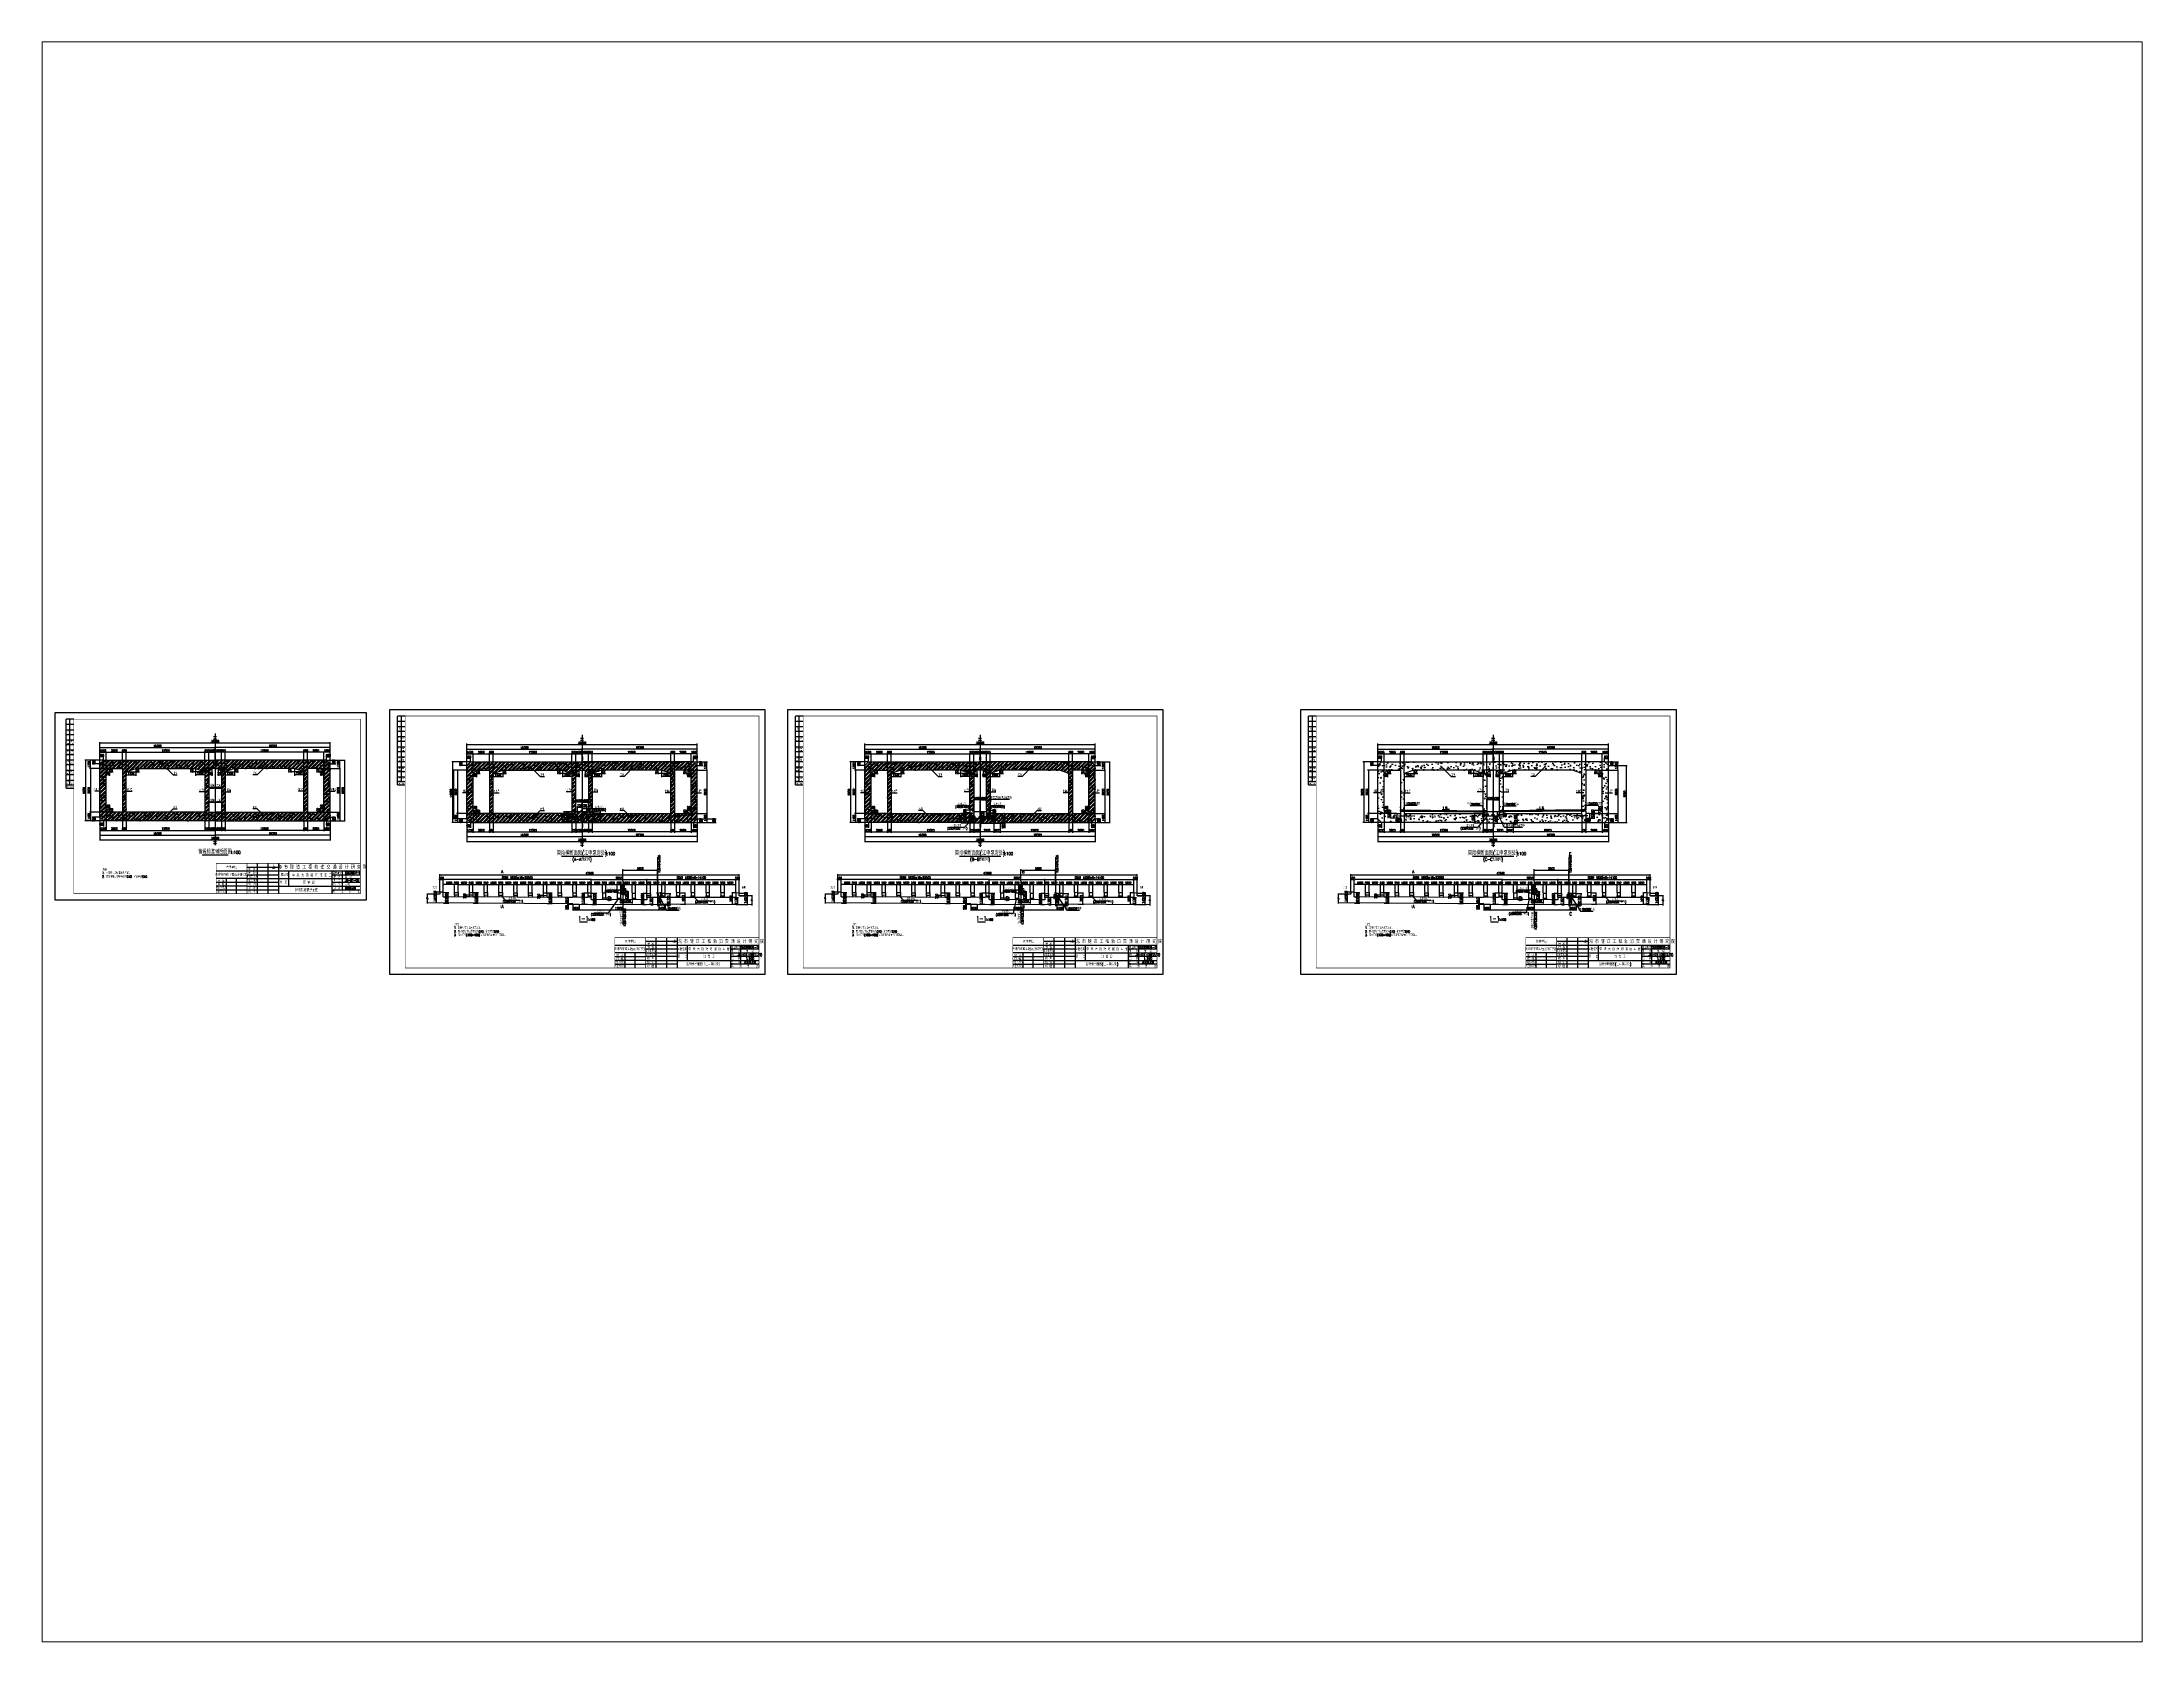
# Paper-space layout 'Layout1' of a CAD drawing. Extents: x 1.05 to 9.45, y 0.8 to 7.2.
# The model-space entities are those that its viewports show. They can reach past a viewport. Long polylines and large blocks are cut down to what shows.
import ezdxf
from ezdxf.enums import TextEntityAlignment as Align

# ---------------------------------------------------------------- set-up
doc = ezdxf.new("R2010")
doc.units = 0
doc.header["$LTSCALE"] = 50
doc.header["$MEASUREMENT"] = 0
for name, pattern in [('CENTER2', [1.125, 0.75, -0.125, 0.125, -0.125]), ('DASHDOT', [25.4, 12.7, -6.35, 0, -6.35]), ('DASHED2', [0.375, 0.25, -0.125]), ('DIVIDE2', [0.625, 0.25, -0.125, 0, -0.125, 0, -0.125])]:
    doc.linetypes.add(name, pattern=pattern)
doc.layers.get('0').update_dxf_attribs({"linetype": 'CONTINUOUS'})
doc.layers.get('Defpoints').update_dxf_attribs({"linetype": 'CONTINUOUS'})
for name, color, linetype in [('01 标  注', 1, 'CONTINUOUS'), ('01 轴  线', 1, 'DASHDOT'), ('02 结  构', 5, 'CONTINUOUS'), ('3', 3, 'CONTINUOUS'), ('4', 4, 'CONTINUOUS'), ('zxz 01 标  注', 1, 'CONTINUOUS'), ('zxz 02 结  构', 5, 'CONTINUOUS'), ('图框', 7, 'CONTINUOUS'), ('填充', 8, 'CONTINUOUS')]:
    doc.layers.add(name, color=color, linetype=linetype)
doc.styles.get("Standard").update_dxf_attribs({"font": 'txt1.shx', "width": 0.7, "bigfont": 'hztxt.shx'})
doc.styles.add('TUQIAN', font='txt1.shx', dxfattribs={"width": 0.8, "bigfont": 'hztxt.shx'})
doc.dimstyles.new('1：100', dxfattribs={"dimscale": 100, "dimtxt": 3.5, "dimasz": 1.25, "dimexe": 1.25, "dimexo": 0.625, "dimgap": 0.75, "dimtad": 1, "dimdsep": 46, "dimtxsty": 'Standard', "dimblk": 'ARCHTICK', "dimcen": 2.5, "dimclrt": 256, "dimadec": 0, "dimazin": 0, "dimtfac": 1, "dimtix": 1, "dimtmove": 0, "dimatfit": 3, "dimfxl": 0, "dimarcsym": 0})
doc.dimstyles.new('zxz 1：25', dxfattribs={"dimscale": 100, "dimtxt": 3.5, "dimasz": 1.25, "dimexe": 1.25, "dimexo": 0.625, "dimgap": 0.75, "dimtad": 1, "dimdec": 0, "dimlfac": 0.25, "dimdsep": 46, "dimtxsty": 'Standard', "dimblk": 'ARCHTICK', "dimcen": 2.5, "dimdle": 0.625, "dimclrt": 1, "dimadec": 4, "dimazin": 1, "dimtfac": 1, "dimtdec": 0, "dimtix": 1, "dimtmove": 0, "dimatfit": 3, "dimldrblk": 'ARCHTICK', "dimfxl": 0, "dimarcsym": 0})
pattern_1 = [(45, (0, 0), (-309.35922, 309.35922), []), (45, (0, 218.75), (-309.35922, 309.35922), [])]

# ---------------------------------------------------------------- blocks, each defined once
blk = doc.blocks.new('_ArchTick')
at = {"color": 0, "linetype": 'ByBlock', "const_width": 0.15}
blk.add_lwpolyline([(-0.5, -0.5), (0.5, 0.5)], dxfattribs=at)
blk = doc.blocks.new('*D8')
at = {"layer": '01 标  注', "color": 0, "lineweight": -2}
for p, q in [((274154, 735861), (274028, 735861)), ((274154, 736298), (274154, 735736)), ((274654, 735861), (274154, 735861)), ((274654, 736798), (274654, 735736)), ((274654, 735861), (274778, 735861))]:
    blk.add_line(p, q, dxfattribs=at)
at = {"layer": 'Defpoints', "color": 0}
for p in [(274154, 736361), (274154, 735861), (274654, 736861)]:
    blk.add_point(p, dxfattribs=at)
at = {"layer": '01 标  注', "color": 0, "lineweight": -2, "xscale": 125, "yscale": 125, "zscale": 125}
blk.add_blockref('_ArchTick', (274154, 735861), dxfattribs=at)
at = {"layer": '01 标  注', "color": 0, "lineweight": -2, "xscale": 125, "yscale": 125, "zscale": 125, "rotation": 180}
blk.add_blockref('_ArchTick', (274654, 735861), dxfattribs=at)
at = {"layer": '01 标  注', "insert": (274404, 736111), "char_height": 350, "attachment_point": 5}
blk.add_mtext('500', dxfattribs=at)
blk = doc.blocks.new('*D9')
at = {"layer": '01 标  注', "color": 0, "lineweight": -2}
for p, q in [((274216, 736361), (275278, 736361)), ((274716, 736861), (275278, 736861)), ((275154, 736861), (275154, 736986)), ((275154, 736361), (275154, 736861)), ((275154, 736361), (275154, 736236))]:
    blk.add_line(p, q, dxfattribs=at)
at = {"layer": 'Defpoints', "color": 0}
for p in [(274154, 736361), (274654, 736861), (275154, 736861)]:
    blk.add_point(p, dxfattribs=at)
at = {"layer": '01 标  注', "color": 0, "lineweight": -2, "xscale": 125, "yscale": 125, "zscale": 125}
for p, rotation in [((275154, 736861), 270), ((275154, 736361), 90)]:
    blk.add_blockref('_ArchTick', p, dxfattribs=dict(at, rotation=rotation))
at = {"layer": '01 标  注', "insert": (274903, 736611), "char_height": 350, "attachment_point": 5, "rotation": 90}
blk.add_mtext('500', dxfattribs=at)
blk = doc.blocks.new('*D10')
at = {"layer": '01 标  注', "color": 0, "lineweight": -2}
for p, q in [((277354, 736298), (277354, 735736)), ((277354, 735861), (278854, 735861)), ((278854, 736798), (278854, 735736))]:
    blk.add_line(p, q, dxfattribs=at)
at = {"layer": 'Defpoints', "color": 0}
for p in [(277354, 736361), (278854, 736861), (278854, 735861)]:
    blk.add_point(p, dxfattribs=at)
at = {"layer": '01 标  注', "color": 0, "lineweight": -2, "xscale": 125, "yscale": 125, "zscale": 125, "rotation": 180}
blk.add_blockref('_ArchTick', (277354, 735861), dxfattribs=at)
at = {"layer": '01 标  注', "color": 0, "lineweight": -2, "xscale": 125, "yscale": 125, "zscale": 125}
blk.add_blockref('_ArchTick', (278854, 735861), dxfattribs=at)
at = {"layer": '01 标  注', "insert": (278104, 736111), "char_height": 350, "attachment_point": 5}
blk.add_mtext('1500', dxfattribs=at)
blk = doc.blocks.new('*D11')
at = {"layer": '01 标  注', "color": 0, "lineweight": -2}
for p, q in [((277416, 736361), (279478, 736361)), ((278916, 736861), (279478, 736861)), ((279354, 736861), (279354, 736986)), ((279354, 736361), (279354, 736861)), ((279354, 736361), (279354, 736236))]:
    blk.add_line(p, q, dxfattribs=at)
at = {"layer": 'Defpoints', "color": 0}
for p in [(277354, 736361), (278854, 736861), (279354, 736861)]:
    blk.add_point(p, dxfattribs=at)
at = {"layer": '01 标  注', "color": 0, "lineweight": -2, "xscale": 125, "yscale": 125, "zscale": 125}
for p, rotation in [((279354, 736861), 270), ((279354, 736361), 90)]:
    blk.add_blockref('_ArchTick', p, dxfattribs=dict(at, rotation=rotation))
at = {"layer": '01 标  注', "insert": (279103, 736611), "char_height": 350, "attachment_point": 5, "rotation": 90}
blk.add_mtext('500', dxfattribs=at)
blk = doc.blocks.new('*D12')
at = {"layer": '01 标  注', "color": 0, "lineweight": -2}
for p, q in [((288354, 736798), (288354, 735736)), ((289854, 735861), (288354, 735861)), ((289854, 736298), (289854, 735736))]:
    blk.add_line(p, q, dxfattribs=at)
at = {"layer": 'Defpoints', "color": 0}
for p in [(288354, 736861), (288354, 735861), (289854, 736361)]:
    blk.add_point(p, dxfattribs=at)
at = {"layer": '01 标  注', "color": 0, "lineweight": -2, "xscale": 125, "yscale": 125, "zscale": 125, "rotation": 180}
blk.add_blockref('_ArchTick', (288354, 735861), dxfattribs=at)
at = {"layer": '01 标  注', "color": 0, "lineweight": -2, "xscale": 125, "yscale": 125, "zscale": 125}
blk.add_blockref('_ArchTick', (289854, 735861), dxfattribs=at)
at = {"layer": '01 标  注', "insert": (289104, 736111), "char_height": 350, "attachment_point": 5}
blk.add_mtext('1500', dxfattribs=at)
blk = doc.blocks.new('*D13')
at = {"layer": '01 标  注', "color": 0, "lineweight": -2}
for p, q in [((288291, 736861), (287854, 736861)), ((289791, 736361), (287854, 736361)), ((287978, 736861), (287978, 736986)), ((287978, 736361), (287978, 736861)), ((287978, 736361), (287978, 736236))]:
    blk.add_line(p, q, dxfattribs=at)
at = {"layer": 'Defpoints', "color": 0}
for p in [(287978, 736861), (288354, 736861), (289854, 736361)]:
    blk.add_point(p, dxfattribs=at)
at = {"layer": '01 标  注', "color": 0, "lineweight": -2, "xscale": 125, "yscale": 125, "zscale": 125}
for p, rotation in [((287978, 736861), 270), ((287978, 736361), 90)]:
    blk.add_blockref('_ArchTick', p, dxfattribs=dict(at, rotation=rotation))
at = {"layer": '01 标  注', "insert": (287728, 736611), "char_height": 350, "attachment_point": 5, "rotation": 90}
blk.add_mtext('500', dxfattribs=at)
blk = doc.blocks.new('*D14')
at = {"layer": '01 标  注', "color": 0, "lineweight": -2}
for p, q in [((274154, 730711), (274028, 730711)), ((274154, 730523), (274154, 730836)), ((274654, 730711), (274154, 730711)), ((274654, 730023), (274654, 730836)), ((274654, 730711), (274778, 730711))]:
    blk.add_line(p, q, dxfattribs=at)
at = {"layer": 'Defpoints', "color": 0}
for p in [(274154, 730711), (274154, 730461), (274654, 729961)]:
    blk.add_point(p, dxfattribs=at)
at = {"layer": '01 标  注', "color": 0, "lineweight": -2, "xscale": 125, "yscale": 125, "zscale": 125}
blk.add_blockref('_ArchTick', (274154, 730711), dxfattribs=at)
at = {"layer": '01 标  注', "color": 0, "lineweight": -2, "xscale": 125, "yscale": 125, "zscale": 125, "rotation": 180}
blk.add_blockref('_ArchTick', (274654, 730711), dxfattribs=at)
at = {"layer": '01 标  注', "insert": (274404, 730961), "char_height": 350, "attachment_point": 5}
blk.add_mtext('500', dxfattribs=at)
blk = doc.blocks.new('*D15')
at = {"layer": '01 标  注', "color": 0, "lineweight": -2}
for p, q in [((274216, 730461), (275278, 730461)), ((275154, 730461), (275154, 730586)), ((275154, 730461), (275154, 729961)), ((274716, 729961), (275278, 729961)), ((275154, 729961), (275154, 729836))]:
    blk.add_line(p, q, dxfattribs=at)
at = {"layer": 'Defpoints', "color": 0}
for p in [(274154, 730461), (274654, 729961), (275154, 729961)]:
    blk.add_point(p, dxfattribs=at)
at = {"layer": '01 标  注', "color": 0, "lineweight": -2, "xscale": 125, "yscale": 125, "zscale": 125}
for p, rotation in [((275154, 730461), 270), ((275154, 729961), 90)]:
    blk.add_blockref('_ArchTick', p, dxfattribs=dict(at, rotation=rotation))
at = {"layer": '01 标  注', "insert": (274903, 730211), "char_height": 350, "attachment_point": 5, "rotation": 90}
blk.add_mtext('500', dxfattribs=at)
blk = doc.blocks.new('*D1')
at = {"layer": '01 标  注', "color": 0, "lineweight": -2}
for p, q in [((274154, 730398), (274154, 726936)), ((273154, 729098), (273154, 726936)), ((273154, 727061), (274154, 727061))]:
    blk.add_line(p, q, dxfattribs=at)
at = {"layer": 'Defpoints', "color": 0}
for p in [(274154, 730461), (273154, 729161), (274154, 727061)]:
    blk.add_point(p, dxfattribs=at)
at = {"layer": '01 标  注', "color": 0, "lineweight": -2, "xscale": 125, "yscale": 125, "zscale": 125, "rotation": 180}
blk.add_blockref('_ArchTick', (273154, 727061), dxfattribs=at)
at = {"layer": '01 标  注', "color": 0, "lineweight": -2, "xscale": 125, "yscale": 125, "zscale": 125}
blk.add_blockref('_ArchTick', (274154, 727061), dxfattribs=at)
at = {"layer": '01 标  注', "insert": (273654, 727311), "char_height": 350, "attachment_point": 5}
blk.add_mtext('1000', dxfattribs=at)
blk = doc.blocks.new('*D16')
at = {"layer": '01 标  注', "color": 0, "lineweight": -2}
for p, q in [((274154, 730398), (274154, 726936)), ((274154, 727061), (276754, 727061)), ((276754, 729898), (276754, 726936))]:
    blk.add_line(p, q, dxfattribs=at)
at = {"layer": 'Defpoints', "color": 0}
for p in [(274154, 730461), (276754, 729961), (276754, 727061)]:
    blk.add_point(p, dxfattribs=at)
at = {"layer": '01 标  注', "color": 0, "lineweight": -2, "xscale": 125, "yscale": 125, "zscale": 125, "rotation": 180}
blk.add_blockref('_ArchTick', (274154, 727061), dxfattribs=at)
at = {"layer": '01 标  注', "color": 0, "lineweight": -2, "xscale": 125, "yscale": 125, "zscale": 125}
blk.add_blockref('_ArchTick', (276754, 727061), dxfattribs=at)
at = {"layer": '01 标  注', "insert": (275454, 727311), "char_height": 350, "attachment_point": 5}
blk.add_mtext('2600', dxfattribs=at)
blk = doc.blocks.new('*D17')
at = {"layer": '01 标  注', "color": 0, "lineweight": -2}
for p, q in [((276754, 729898), (276754, 726936)), ((276754, 727061), (277354, 727061)), ((277354, 729898), (277354, 726936))]:
    blk.add_line(p, q, dxfattribs=at)
at = {"layer": 'Defpoints', "color": 0}
for p in [(276754, 729961), (277354, 729961), (277354, 727061)]:
    blk.add_point(p, dxfattribs=at)
at = {"layer": '01 标  注', "color": 0, "lineweight": -2, "xscale": 125, "yscale": 125, "zscale": 125, "rotation": 180}
blk.add_blockref('_ArchTick', (276754, 727061), dxfattribs=at)
at = {"layer": '01 标  注', "color": 0, "lineweight": -2, "xscale": 125, "yscale": 125, "zscale": 125}
blk.add_blockref('_ArchTick', (277354, 727061), dxfattribs=at)
at = {"layer": '01 标  注', "insert": (277054, 727311), "char_height": 350, "attachment_point": 5}
blk.add_mtext('600', dxfattribs=at)
blk = doc.blocks.new('*D18')
at = {"layer": '01 标  注', "color": 0, "lineweight": -2}
for p, q in [((277354, 729898), (277354, 726936)), ((277354, 727061), (289854, 727061)), ((289854, 729898), (289854, 726936))]:
    blk.add_line(p, q, dxfattribs=at)
at = {"layer": 'Defpoints', "color": 0}
for p in [(277354, 729961), (289854, 729961), (289854, 727061)]:
    blk.add_point(p, dxfattribs=at)
at = {"layer": '01 标  注', "color": 0, "lineweight": -2, "xscale": 125, "yscale": 125, "zscale": 125, "rotation": 180}
blk.add_blockref('_ArchTick', (277354, 727061), dxfattribs=at)
at = {"layer": '01 标  注', "color": 0, "lineweight": -2, "xscale": 125, "yscale": 125, "zscale": 125}
blk.add_blockref('_ArchTick', (289854, 727061), dxfattribs=at)
at = {"layer": '01 标  注', "insert": (283604, 727311), "char_height": 350, "attachment_point": 5}
blk.add_mtext('12500', dxfattribs=at)
blk = doc.blocks.new('*D19')
at = {"layer": '01 标  注', "color": 0, "lineweight": -2}
for p, q in [((289854, 729898), (289854, 726936)), ((289854, 727061), (290454, 727061)), ((290454, 729898), (290454, 726936))]:
    blk.add_line(p, q, dxfattribs=at)
at = {"layer": 'Defpoints', "color": 0}
for p in [(289854, 729961), (290454, 729961), (290454, 727061)]:
    blk.add_point(p, dxfattribs=at)
at = {"layer": '01 标  注', "color": 0, "lineweight": -2, "xscale": 125, "yscale": 125, "zscale": 125, "rotation": 180}
blk.add_blockref('_ArchTick', (289854, 727061), dxfattribs=at)
at = {"layer": '01 标  注', "color": 0, "lineweight": -2, "xscale": 125, "yscale": 125, "zscale": 125}
blk.add_blockref('_ArchTick', (290454, 727061), dxfattribs=at)
at = {"layer": '01 标  注', "insert": (290154, 727311), "char_height": 350, "attachment_point": 5}
blk.add_mtext('600', dxfattribs=at)
blk = doc.blocks.new('*D20')
at = {"layer": '01 标  注', "color": 0, "lineweight": -2}
for p, q in [((290454, 729898), (290454, 726936)), ((290454, 727061), (291454, 727061)), ((291454, 728498), (291454, 726936))]:
    blk.add_line(p, q, dxfattribs=at)
at = {"layer": 'Defpoints', "color": 0}
for p in [(290454, 729961), (291454, 728561), (291454, 727061)]:
    blk.add_point(p, dxfattribs=at)
at = {"layer": '01 标  注', "color": 0, "lineweight": -2, "xscale": 125, "yscale": 125, "zscale": 125, "rotation": 180}
blk.add_blockref('_ArchTick', (290454, 727061), dxfattribs=at)
at = {"layer": '01 标  注', "color": 0, "lineweight": -2, "xscale": 125, "yscale": 125, "zscale": 125}
blk.add_blockref('_ArchTick', (291454, 727061), dxfattribs=at)
at = {"layer": '01 标  注', "insert": (290954, 727311), "char_height": 350, "attachment_point": 5}
blk.add_mtext('1000', dxfattribs=at)
blk = doc.blocks.new('*D21')
at = {"layer": '01 标  注', "color": 0, "lineweight": -2}
for p, q in [((290454, 735861), (290328, 735861)), ((290454, 736298), (290454, 735736)), ((290954, 735861), (290454, 735861)), ((290954, 736798), (290954, 735736)), ((290954, 735861), (291078, 735861))]:
    blk.add_line(p, q, dxfattribs=at)
at = {"layer": 'Defpoints', "color": 0}
for p in [(290454, 736361), (290454, 735861), (290954, 736861)]:
    blk.add_point(p, dxfattribs=at)
at = {"layer": '01 标  注', "color": 0, "lineweight": -2, "xscale": 125, "yscale": 125, "zscale": 125}
blk.add_blockref('_ArchTick', (290454, 735861), dxfattribs=at)
at = {"layer": '01 标  注', "color": 0, "lineweight": -2, "xscale": 125, "yscale": 125, "zscale": 125, "rotation": 180}
blk.add_blockref('_ArchTick', (290954, 735861), dxfattribs=at)
at = {"layer": '01 标  注', "insert": (290704, 736111), "char_height": 350, "attachment_point": 5}
blk.add_mtext('500', dxfattribs=at)
blk = doc.blocks.new('*D2')
at = {"layer": '01 标  注', "color": 0, "lineweight": -2}
for p, q in [((273154, 729098), (273154, 725436)), ((309754, 728652), (309754, 725436)), ((273154, 725561), (309754, 725561))]:
    blk.add_line(p, q, dxfattribs=at)
at = {"layer": 'Defpoints', "color": 0}
for p in [(273154, 729161), (309754, 728714), (309754, 725561)]:
    blk.add_point(p, dxfattribs=at)
at = {"layer": '01 标  注', "color": 0, "lineweight": -2, "xscale": 125, "yscale": 125, "zscale": 125, "rotation": 180}
blk.add_blockref('_ArchTick', (273154, 725561), dxfattribs=at)
at = {"layer": '01 标  注', "color": 0, "lineweight": -2, "xscale": 125, "yscale": 125, "zscale": 125}
blk.add_blockref('_ArchTick', (309754, 725561), dxfattribs=at)
at = {"layer": '01 标  注', "insert": (291454, 725811), "char_height": 350, "attachment_point": 5}
blk.add_mtext('36600', dxfattribs=at)
blk = doc.blocks.new('*D22')
at = {"layer": '01 标  注', "color": 0, "lineweight": -2}
for p, q in [((309154, 738273), (309154, 738836)), ((309154, 738711), (309754, 738711)), ((309754, 737673), (309754, 738836))]:
    blk.add_line(p, q, dxfattribs=at)
at = {"layer": 'Defpoints', "color": 0}
for p in [(309154, 738211), (309754, 738711), (309754, 737611)]:
    blk.add_point(p, dxfattribs=at)
at = {"layer": '01 标  注', "color": 0, "lineweight": -2, "xscale": 125, "yscale": 125, "zscale": 125, "rotation": 180}
blk.add_blockref('_ArchTick', (309154, 738711), dxfattribs=at)
at = {"layer": '01 标  注', "color": 0, "lineweight": -2, "xscale": 125, "yscale": 125, "zscale": 125}
blk.add_blockref('_ArchTick', (309754, 738711), dxfattribs=at)
at = {"layer": '01 标  注', "insert": (309454, 738961), "char_height": 350, "attachment_point": 5}
blk.add_mtext('600', dxfattribs=at)
blk = doc.blocks.new('*D23')
at = {"layer": '01 标  注', "color": 0, "lineweight": -2}
for p, q in [((309216, 738211), (310628, 738211)), ((309816, 737611), (310628, 737611)), ((310503, 737611), (310503, 738211))]:
    blk.add_line(p, q, dxfattribs=at)
at = {"layer": 'Defpoints', "color": 0}
for p in [(309154, 738211), (309754, 737611), (310503, 738211)]:
    blk.add_point(p, dxfattribs=at)
at = {"layer": '01 标  注', "color": 0, "lineweight": -2, "xscale": 125, "yscale": 125, "zscale": 125}
for p, rotation in [((310503, 738211), 90), ((310503, 737611), 270)]:
    blk.add_blockref('_ArchTick', p, dxfattribs=dict(at, rotation=rotation))
at = {"layer": '01 标  注', "insert": (310253, 737911), "char_height": 350, "attachment_point": 5, "rotation": 90}
blk.add_mtext('600', dxfattribs=at)
blk = doc.blocks.new('*D24')
at = {"layer": '01 标  注', "color": 0, "lineweight": -2}
for p, q in [((308254, 735861), (308128, 735861)), ((308254, 736798), (308254, 735736)), ((308254, 735861), (308754, 735861)), ((308754, 736298), (308754, 735736)), ((308754, 735861), (308878, 735861))]:
    blk.add_line(p, q, dxfattribs=at)
at = {"layer": 'Defpoints', "color": 0}
for p in [(308254, 736861), (308754, 736361), (308754, 735861)]:
    blk.add_point(p, dxfattribs=at)
at = {"layer": '01 标  注', "color": 0, "lineweight": -2, "xscale": 125, "yscale": 125, "zscale": 125}
blk.add_blockref('_ArchTick', (308254, 735861), dxfattribs=at)
at = {"layer": '01 标  注', "color": 0, "lineweight": -2, "xscale": 125, "yscale": 125, "zscale": 125, "rotation": 180}
blk.add_blockref('_ArchTick', (308754, 735861), dxfattribs=at)
at = {"layer": '01 标  注', "insert": (308504, 736111), "char_height": 350, "attachment_point": 5}
blk.add_mtext('500', dxfattribs=at)
blk = doc.blocks.new('*D25')
at = {"layer": '01 标  注', "color": 0, "lineweight": -2}
for p, q in [((308191, 736861), (307878, 736861)), ((308691, 736361), (307878, 736361)), ((308004, 736861), (308004, 736986)), ((308004, 736361), (308004, 736861)), ((308004, 736361), (308004, 736236))]:
    blk.add_line(p, q, dxfattribs=at)
at = {"layer": 'Defpoints', "color": 0}
for p in [(308004, 736861), (308254, 736861), (308754, 736361)]:
    blk.add_point(p, dxfattribs=at)
at = {"layer": '01 标  注', "color": 0, "lineweight": -2, "xscale": 125, "yscale": 125, "zscale": 125}
for p, rotation in [((308004, 736861), 270), ((308004, 736361), 90)]:
    blk.add_blockref('_ArchTick', p, dxfattribs=dict(at, rotation=rotation))
at = {"layer": '01 标  注', "insert": (307753, 736611), "char_height": 350, "attachment_point": 5, "rotation": 90}
blk.add_mtext('500', dxfattribs=at)
blk = doc.blocks.new('*D26')
at = {"layer": '01 标  注', "color": 0, "lineweight": -2}
for p, q in [((304054, 736798), (304054, 735736)), ((305554, 735861), (304054, 735861)), ((305554, 736298), (305554, 735736))]:
    blk.add_line(p, q, dxfattribs=at)
at = {"layer": 'Defpoints', "color": 0}
for p in [(304054, 736861), (304054, 735861), (305554, 736361)]:
    blk.add_point(p, dxfattribs=at)
at = {"layer": '01 标  注', "color": 0, "lineweight": -2, "xscale": 125, "yscale": 125, "zscale": 125, "rotation": 180}
blk.add_blockref('_ArchTick', (304054, 735861), dxfattribs=at)
at = {"layer": '01 标  注', "color": 0, "lineweight": -2, "xscale": 125, "yscale": 125, "zscale": 125}
blk.add_blockref('_ArchTick', (305554, 735861), dxfattribs=at)
at = {"layer": '01 标  注', "insert": (304804, 736111), "char_height": 350, "attachment_point": 5}
blk.add_mtext('1500', dxfattribs=at)
blk = doc.blocks.new('*D27')
at = {"layer": '01 标  注', "color": 0, "lineweight": -2}
for p, q in [((303991, 736861), (303428, 736861)), ((305491, 736361), (303428, 736361)), ((303554, 736861), (303554, 736986)), ((303554, 736361), (303554, 736861)), ((303554, 736361), (303554, 736236))]:
    blk.add_line(p, q, dxfattribs=at)
at = {"layer": 'Defpoints', "color": 0}
for p in [(303554, 736861), (304054, 736861), (305554, 736361)]:
    blk.add_point(p, dxfattribs=at)
at = {"layer": '01 标  注', "color": 0, "lineweight": -2, "xscale": 125, "yscale": 125, "zscale": 125}
for p, rotation in [((303554, 736861), 270), ((303554, 736361), 90)]:
    blk.add_blockref('_ArchTick', p, dxfattribs=dict(at, rotation=rotation))
at = {"layer": '01 标  注', "insert": (303303, 736611), "char_height": 350, "attachment_point": 5, "rotation": 90}
blk.add_mtext('500', dxfattribs=at)
blk = doc.blocks.new('*D28')
at = {"layer": '01 标  注', "color": 0, "lineweight": -2}
for p, q in [((293054, 736298), (293054, 735736)), ((293054, 735861), (294554, 735861)), ((294554, 736798), (294554, 735736))]:
    blk.add_line(p, q, dxfattribs=at)
at = {"layer": 'Defpoints', "color": 0}
for p in [(293054, 736361), (294554, 736861), (294554, 735861)]:
    blk.add_point(p, dxfattribs=at)
at = {"layer": '01 标  注', "color": 0, "lineweight": -2, "xscale": 125, "yscale": 125, "zscale": 125, "rotation": 180}
blk.add_blockref('_ArchTick', (293054, 735861), dxfattribs=at)
at = {"layer": '01 标  注', "color": 0, "lineweight": -2, "xscale": 125, "yscale": 125, "zscale": 125}
blk.add_blockref('_ArchTick', (294554, 735861), dxfattribs=at)
at = {"layer": '01 标  注', "insert": (293804, 736111), "char_height": 350, "attachment_point": 5}
blk.add_mtext('1500', dxfattribs=at)
blk = doc.blocks.new('*D29')
at = {"layer": '01 标  注', "color": 0, "lineweight": -2}
for p, q in [((293116, 736361), (295178, 736361)), ((294616, 736861), (295178, 736861)), ((295054, 736861), (295054, 736986)), ((295054, 736361), (295054, 736861)), ((295054, 736361), (295054, 736236))]:
    blk.add_line(p, q, dxfattribs=at)
at = {"layer": 'Defpoints', "color": 0}
for p in [(293054, 736361), (294554, 736861), (295054, 736861)]:
    blk.add_point(p, dxfattribs=at)
at = {"layer": '01 标  注', "color": 0, "lineweight": -2, "xscale": 125, "yscale": 125, "zscale": 125}
for p, rotation in [((295054, 736861), 270), ((295054, 736361), 90)]:
    blk.add_blockref('_ArchTick', p, dxfattribs=dict(at, rotation=rotation))
at = {"layer": '01 标  注', "insert": (294803, 736611), "char_height": 350, "attachment_point": 5, "rotation": 90}
blk.add_mtext('500', dxfattribs=at)
blk = doc.blocks.new('*D30')
at = {"layer": '01 标  注', "color": 0, "lineweight": -2}
for p, q in [((308254, 730711), (308128, 730711)), ((308254, 730023), (308254, 730836)), ((308254, 730711), (308754, 730711)), ((308754, 730523), (308754, 730836)), ((308754, 730711), (308878, 730711))]:
    blk.add_line(p, q, dxfattribs=at)
at = {"layer": 'Defpoints', "color": 0}
for p in [(308754, 730711), (308754, 730461), (308254, 729961)]:
    blk.add_point(p, dxfattribs=at)
at = {"layer": '01 标  注', "color": 0, "lineweight": -2, "xscale": 125, "yscale": 125, "zscale": 125}
blk.add_blockref('_ArchTick', (308254, 730711), dxfattribs=at)
at = {"layer": '01 标  注', "color": 0, "lineweight": -2, "xscale": 125, "yscale": 125, "zscale": 125, "rotation": 180}
blk.add_blockref('_ArchTick', (308754, 730711), dxfattribs=at)
at = {"layer": '01 标  注', "insert": (308504, 730961), "char_height": 350, "attachment_point": 5}
blk.add_mtext('500', dxfattribs=at)
blk = doc.blocks.new('*D31')
at = {"layer": '01 标  注', "color": 0, "lineweight": -2}
for p, q in [((308691, 730461), (307878, 730461)), ((308004, 730461), (308004, 730586)), ((308004, 730461), (308004, 729961)), ((308191, 729961), (307878, 729961)), ((308004, 729961), (308004, 729836))]:
    blk.add_line(p, q, dxfattribs=at)
at = {"layer": 'Defpoints', "color": 0}
for p in [(308754, 730461), (308004, 729961), (308254, 729961)]:
    blk.add_point(p, dxfattribs=at)
at = {"layer": '01 标  注', "color": 0, "lineweight": -2, "xscale": 125, "yscale": 125, "zscale": 125}
for p, rotation in [((308004, 730461), 270), ((308004, 729961), 90)]:
    blk.add_blockref('_ArchTick', p, dxfattribs=dict(at, rotation=rotation))
at = {"layer": '01 标  注', "insert": (307753, 730211), "char_height": 350, "attachment_point": 5, "rotation": 90}
blk.add_mtext('500', dxfattribs=at)
blk = doc.blocks.new('*D3')
at = {"layer": '01 标  注', "color": 0, "lineweight": -2}
for p, q in [((308754, 730398), (308754, 726936)), ((309754, 727061), (308754, 727061)), ((309754, 729098), (309754, 726936))]:
    blk.add_line(p, q, dxfattribs=at)
at = {"layer": 'Defpoints', "color": 0}
for p in [(308754, 730461), (308754, 727061), (309754, 729161)]:
    blk.add_point(p, dxfattribs=at)
at = {"layer": '01 标  注', "color": 0, "lineweight": -2, "xscale": 125, "yscale": 125, "zscale": 125, "rotation": 180}
blk.add_blockref('_ArchTick', (308754, 727061), dxfattribs=at)
at = {"layer": '01 标  注', "color": 0, "lineweight": -2, "xscale": 125, "yscale": 125, "zscale": 125}
blk.add_blockref('_ArchTick', (309754, 727061), dxfattribs=at)
at = {"layer": '01 标  注', "insert": (309254, 727311), "char_height": 350, "attachment_point": 5}
blk.add_mtext('1000', dxfattribs=at)
blk = doc.blocks.new('*D32')
at = {"layer": '01 标  注', "color": 0, "lineweight": -2}
for p, q in [((308754, 730398), (308754, 726936)), ((306154, 729898), (306154, 726936)), ((308754, 727061), (306154, 727061))]:
    blk.add_line(p, q, dxfattribs=at)
at = {"layer": 'Defpoints', "color": 0}
for p in [(308754, 730461), (306154, 729961), (306154, 727061)]:
    blk.add_point(p, dxfattribs=at)
at = {"layer": '01 标  注', "color": 0, "lineweight": -2, "xscale": 125, "yscale": 125, "zscale": 125, "rotation": 180}
blk.add_blockref('_ArchTick', (306154, 727061), dxfattribs=at)
at = {"layer": '01 标  注', "color": 0, "lineweight": -2, "xscale": 125, "yscale": 125, "zscale": 125}
blk.add_blockref('_ArchTick', (308754, 727061), dxfattribs=at)
at = {"layer": '01 标  注', "insert": (307454, 727311), "char_height": 350, "attachment_point": 5}
blk.add_mtext('2600', dxfattribs=at)
blk = doc.blocks.new('*D33')
at = {"layer": '01 标  注', "color": 0, "lineweight": -2}
for p, q in [((305554, 729898), (305554, 726936)), ((306154, 727061), (305554, 727061)), ((306154, 729898), (306154, 726936))]:
    blk.add_line(p, q, dxfattribs=at)
at = {"layer": 'Defpoints', "color": 0}
for p in [(305554, 729961), (305554, 727061), (306154, 729961)]:
    blk.add_point(p, dxfattribs=at)
at = {"layer": '01 标  注', "color": 0, "lineweight": -2, "xscale": 125, "yscale": 125, "zscale": 125, "rotation": 180}
blk.add_blockref('_ArchTick', (305554, 727061), dxfattribs=at)
at = {"layer": '01 标  注', "color": 0, "lineweight": -2, "xscale": 125, "yscale": 125, "zscale": 125}
blk.add_blockref('_ArchTick', (306154, 727061), dxfattribs=at)
at = {"layer": '01 标  注', "insert": (305854, 727311), "char_height": 350, "attachment_point": 5}
blk.add_mtext('600', dxfattribs=at)
blk = doc.blocks.new('*D34')
at = {"layer": '01 标  注', "color": 0, "lineweight": -2}
for p, q in [((293054, 729898), (293054, 726936)), ((305554, 727061), (293054, 727061)), ((305554, 729898), (305554, 726936))]:
    blk.add_line(p, q, dxfattribs=at)
at = {"layer": 'Defpoints', "color": 0}
for p in [(293054, 729961), (293054, 727061), (305554, 729961)]:
    blk.add_point(p, dxfattribs=at)
at = {"layer": '01 标  注', "color": 0, "lineweight": -2, "xscale": 125, "yscale": 125, "zscale": 125, "rotation": 180}
blk.add_blockref('_ArchTick', (293054, 727061), dxfattribs=at)
at = {"layer": '01 标  注', "color": 0, "lineweight": -2, "xscale": 125, "yscale": 125, "zscale": 125}
blk.add_blockref('_ArchTick', (305554, 727061), dxfattribs=at)
at = {"layer": '01 标  注', "insert": (299304, 727311), "char_height": 350, "attachment_point": 5}
blk.add_mtext('12500', dxfattribs=at)
blk = doc.blocks.new('*D35')
at = {"layer": '01 标  注', "color": 0, "lineweight": -2}
for p, q in [((292454, 729898), (292454, 726936)), ((293054, 727061), (292454, 727061)), ((293054, 729898), (293054, 726936))]:
    blk.add_line(p, q, dxfattribs=at)
at = {"layer": 'Defpoints', "color": 0}
for p in [(292454, 729961), (292454, 727061), (293054, 729961)]:
    blk.add_point(p, dxfattribs=at)
at = {"layer": '01 标  注', "color": 0, "lineweight": -2, "xscale": 125, "yscale": 125, "zscale": 125, "rotation": 180}
blk.add_blockref('_ArchTick', (292454, 727061), dxfattribs=at)
at = {"layer": '01 标  注', "color": 0, "lineweight": -2, "xscale": 125, "yscale": 125, "zscale": 125}
blk.add_blockref('_ArchTick', (293054, 727061), dxfattribs=at)
at = {"layer": '01 标  注', "insert": (292754, 727311), "char_height": 350, "attachment_point": 5}
blk.add_mtext('600', dxfattribs=at)
blk = doc.blocks.new('*D4')
at = {"layer": '01 标  注', "color": 0, "lineweight": -2}
for p, q in [((291454, 728498), (291454, 726186)), ((309754, 729098), (309754, 726186)), ((309754, 726311), (291454, 726311))]:
    blk.add_line(p, q, dxfattribs=at)
at = {"layer": 'Defpoints', "color": 0}
for p in [(291454, 728561), (309754, 729161), (291454, 726311)]:
    blk.add_point(p, dxfattribs=at)
at = {"layer": '01 标  注', "color": 0, "lineweight": -2, "xscale": 125, "yscale": 125, "zscale": 125, "rotation": 180}
blk.add_blockref('_ArchTick', (291454, 726311), dxfattribs=at)
at = {"layer": '01 标  注', "color": 0, "lineweight": -2, "xscale": 125, "yscale": 125, "zscale": 125}
blk.add_blockref('_ArchTick', (309754, 726311), dxfattribs=at)
at = {"layer": '01 标  注', "insert": (300604, 726561), "char_height": 350, "attachment_point": 5}
blk.add_mtext('18300', dxfattribs=at)
blk = doc.blocks.new('*D36')
at = {"layer": '01 标  注', "color": 0, "lineweight": -2}
for p, q in [((291454, 728498), (291454, 726936)), ((292454, 727061), (291454, 727061)), ((292454, 729898), (292454, 726936))]:
    blk.add_line(p, q, dxfattribs=at)
at = {"layer": 'Defpoints', "color": 0}
for p in [(291454, 728561), (291454, 727061), (292454, 729961)]:
    blk.add_point(p, dxfattribs=at)
at = {"layer": '01 标  注', "color": 0, "lineweight": -2, "xscale": 125, "yscale": 125, "zscale": 125, "rotation": 180}
blk.add_blockref('_ArchTick', (291454, 727061), dxfattribs=at)
at = {"layer": '01 标  注', "color": 0, "lineweight": -2, "xscale": 125, "yscale": 125, "zscale": 125}
blk.add_blockref('_ArchTick', (292454, 727061), dxfattribs=at)
at = {"layer": '01 标  注', "insert": (291954, 727311), "char_height": 350, "attachment_point": 5}
blk.add_mtext('1000', dxfattribs=at)
blk = doc.blocks.new('*D37')
at = {"layer": '01 标  注', "color": 0, "lineweight": -2}
for p, q in [((291954, 735861), (291828, 735861)), ((291954, 736798), (291954, 735736)), ((291954, 735861), (292454, 735861)), ((292454, 736298), (292454, 735736)), ((292454, 735861), (292578, 735861))]:
    blk.add_line(p, q, dxfattribs=at)
at = {"layer": 'Defpoints', "color": 0}
for p in [(291954, 736861), (292454, 736361), (292454, 735861)]:
    blk.add_point(p, dxfattribs=at)
at = {"layer": '01 标  注', "color": 0, "lineweight": -2, "xscale": 125, "yscale": 125, "zscale": 125}
blk.add_blockref('_ArchTick', (291954, 735861), dxfattribs=at)
at = {"layer": '01 标  注', "color": 0, "lineweight": -2, "xscale": 125, "yscale": 125, "zscale": 125, "rotation": 180}
blk.add_blockref('_ArchTick', (292454, 735861), dxfattribs=at)
at = {"layer": '01 标  注', "insert": (292204, 736111), "char_height": 350, "attachment_point": 5}
blk.add_mtext('500', dxfattribs=at)
blk = doc.blocks.new('*D38')
at = {"layer": '01 标  注', "color": 0, "lineweight": -2}
for p, q in [((309216, 738211), (312128, 738211)), ((312003, 738211), (312003, 728561)), ((309216, 728561), (312128, 728561))]:
    blk.add_line(p, q, dxfattribs=at)
at = {"layer": 'Defpoints', "color": 0}
for p in [(309154, 738211), (309154, 728561), (312003, 728561)]:
    blk.add_point(p, dxfattribs=at)
at = {"layer": '01 标  注', "color": 0, "lineweight": -2, "xscale": 125, "yscale": 125, "zscale": 125}
for p, rotation in [((312003, 738211), 90), ((312003, 728561), 270)]:
    blk.add_blockref('_ArchTick', p, dxfattribs=dict(at, rotation=rotation))
at = {"layer": '01 标  注', "insert": (311753, 733386), "char_height": 350, "attachment_point": 5, "rotation": 90}
blk.add_mtext('9650', dxfattribs=at)
blk = doc.blocks.new('*D39')
at = {"layer": '01 标  注', "color": 0, "lineweight": -2}
for p, q in [((273691, 738211), (271529, 738211)), ((271654, 736861), (271654, 738211)), ((274591, 736861), (271529, 736861))]:
    blk.add_line(p, q, dxfattribs=at)
at = {"layer": 'Defpoints', "color": 0}
for p in [(271654, 738211), (273754, 738211), (274654, 736861)]:
    blk.add_point(p, dxfattribs=at)
at = {"layer": '01 标  注', "color": 0, "lineweight": -2, "xscale": 125, "yscale": 125, "zscale": 125}
for p, rotation in [((271654, 738211), 90), ((271654, 736861), 270)]:
    blk.add_blockref('_ArchTick', p, dxfattribs=dict(at, rotation=rotation))
at = {"layer": '01 标  注', "insert": (271404, 737536), "char_height": 350, "attachment_point": 5, "rotation": 90}
blk.add_mtext('1350', dxfattribs=at)
blk = doc.blocks.new('*D5')
at = {"layer": '01 标  注', "color": 0, "lineweight": -2}
for p, q in [((274591, 729961), (271529, 729961)), ((273691, 728561), (271529, 728561)), ((271654, 729961), (271654, 728561))]:
    blk.add_line(p, q, dxfattribs=at)
at = {"layer": 'Defpoints', "color": 0}
for p in [(271654, 728561), (273754, 728561), (274654, 729961)]:
    blk.add_point(p, dxfattribs=at)
at = {"layer": '01 标  注', "color": 0, "lineweight": -2, "xscale": 125, "yscale": 125, "zscale": 125}
for p, rotation in [((271654, 729961), 90), ((271654, 728561), 270)]:
    blk.add_blockref('_ArchTick', p, dxfattribs=dict(at, rotation=rotation))
at = {"layer": '01 标  注', "insert": (271404, 729261), "char_height": 350, "attachment_point": 5, "rotation": 90}
blk.add_mtext('1400', dxfattribs=at)
blk = doc.blocks.new('*D6')
at = {"layer": '01 标  注', "color": 0, "lineweight": -2}
for p, q in [((274591, 736861), (271529, 736861)), ((271654, 736861), (271654, 729961)), ((274591, 729961), (271529, 729961))]:
    blk.add_line(p, q, dxfattribs=at)
at = {"layer": 'Defpoints', "color": 0}
for p in [(274654, 736861), (271654, 729961), (274654, 729961)]:
    blk.add_point(p, dxfattribs=at)
at = {"layer": '01 标  注', "color": 0, "lineweight": -2, "xscale": 125, "yscale": 125, "zscale": 125}
for p, rotation in [((271654, 736861), 90), ((271654, 729961), 270)]:
    blk.add_blockref('_ArchTick', p, dxfattribs=dict(at, rotation=rotation))
at = {"layer": '01 标  注', "insert": (271404, 733411), "char_height": 350, "attachment_point": 5, "rotation": 90}
blk.add_mtext('6900', dxfattribs=at)
blk = doc.blocks.new('*D7')
at = {"layer": '01 标  注', "color": 0, "lineweight": -2}
for p, q in [((273154, 729098), (273154, 726186)), ((291454, 728498), (291454, 726186)), ((273154, 726311), (291454, 726311))]:
    blk.add_line(p, q, dxfattribs=at)
at = {"layer": 'Defpoints', "color": 0}
for p in [(273154, 729161), (291454, 728561), (291454, 726311)]:
    blk.add_point(p, dxfattribs=at)
at = {"layer": '01 标  注', "color": 0, "lineweight": -2, "xscale": 125, "yscale": 125, "zscale": 125, "rotation": 180}
blk.add_blockref('_ArchTick', (273154, 726311), dxfattribs=at)
at = {"layer": '01 标  注', "color": 0, "lineweight": -2, "xscale": 125, "yscale": 125, "zscale": 125}
blk.add_blockref('_ArchTick', (291454, 726311), dxfattribs=at)
at = {"layer": '01 标  注', "insert": (282304, 726561), "char_height": 350, "attachment_point": 5}
blk.add_mtext('18300', dxfattribs=at)
blk = doc.blocks.new('*D40')
at = {"layer": '01 标  注', "color": 0, "lineweight": -2}
for p, q in [((273154, 737673), (273154, 739586)), ((273154, 739461), (274154, 739461)), ((274154, 736373), (274154, 739586))]:
    blk.add_line(p, q, dxfattribs=at)
at = {"layer": 'Defpoints', "color": 0}
for p in [(273154, 737611), (274154, 739461), (274154, 736311)]:
    blk.add_point(p, dxfattribs=at)
at = {"layer": '01 标  注', "color": 0, "lineweight": -2, "xscale": 125, "yscale": 125, "zscale": 125, "rotation": 180}
blk.add_blockref('_ArchTick', (273154, 739461), dxfattribs=at)
at = {"layer": '01 标  注', "color": 0, "lineweight": -2, "xscale": 125, "yscale": 125, "zscale": 125}
blk.add_blockref('_ArchTick', (274154, 739461), dxfattribs=at)
at = {"layer": '01 标  注', "insert": (273654, 739711), "char_height": 350, "attachment_point": 5}
blk.add_mtext('1000', dxfattribs=at)
blk = doc.blocks.new('*D45')
at = {"layer": '01 标  注', "color": 0, "lineweight": -2}
for p, q in [((274154, 736373), (274154, 739586)), ((274154, 739461), (276754, 739461)), ((276754, 736873), (276754, 739586))]:
    blk.add_line(p, q, dxfattribs=at)
at = {"layer": 'Defpoints', "color": 0}
for p in [(276754, 739461), (274154, 736311), (276754, 736811)]:
    blk.add_point(p, dxfattribs=at)
at = {"layer": '01 标  注', "color": 0, "lineweight": -2, "xscale": 125, "yscale": 125, "zscale": 125, "rotation": 180}
blk.add_blockref('_ArchTick', (274154, 739461), dxfattribs=at)
at = {"layer": '01 标  注', "color": 0, "lineweight": -2, "xscale": 125, "yscale": 125, "zscale": 125}
blk.add_blockref('_ArchTick', (276754, 739461), dxfattribs=at)
at = {"layer": '01 标  注', "insert": (275454, 739711), "char_height": 350, "attachment_point": 5}
blk.add_mtext('2600', dxfattribs=at)
blk = doc.blocks.new('*D46')
at = {"layer": '01 标  注', "color": 0, "lineweight": -2}
for p, q in [((276754, 736873), (276754, 739586)), ((276754, 739461), (277354, 739461)), ((277354, 736423), (277354, 739586))]:
    blk.add_line(p, q, dxfattribs=at)
at = {"layer": 'Defpoints', "color": 0}
for p in [(277354, 739461), (276754, 736811), (277354, 736361)]:
    blk.add_point(p, dxfattribs=at)
at = {"layer": '01 标  注', "color": 0, "lineweight": -2, "xscale": 125, "yscale": 125, "zscale": 125, "rotation": 180}
blk.add_blockref('_ArchTick', (276754, 739461), dxfattribs=at)
at = {"layer": '01 标  注', "color": 0, "lineweight": -2, "xscale": 125, "yscale": 125, "zscale": 125}
blk.add_blockref('_ArchTick', (277354, 739461), dxfattribs=at)
at = {"layer": '01 标  注', "insert": (277054, 739711), "char_height": 350, "attachment_point": 5}
blk.add_mtext('600', dxfattribs=at)
blk = doc.blocks.new('*D47')
at = {"layer": '01 标  注', "color": 0, "lineweight": -2}
for p, q in [((277354, 736423), (277354, 739586)), ((277354, 739461), (289854, 739461)), ((289854, 736423), (289854, 739586))]:
    blk.add_line(p, q, dxfattribs=at)
at = {"layer": 'Defpoints', "color": 0}
for p in [(289854, 739461), (277354, 736361), (289854, 736361)]:
    blk.add_point(p, dxfattribs=at)
at = {"layer": '01 标  注', "color": 0, "lineweight": -2, "xscale": 125, "yscale": 125, "zscale": 125, "rotation": 180}
blk.add_blockref('_ArchTick', (277354, 739461), dxfattribs=at)
at = {"layer": '01 标  注', "color": 0, "lineweight": -2, "xscale": 125, "yscale": 125, "zscale": 125}
blk.add_blockref('_ArchTick', (289854, 739461), dxfattribs=at)
at = {"layer": '01 标  注', "insert": (283604, 739711), "char_height": 350, "attachment_point": 5}
blk.add_mtext('12500', dxfattribs=at)
blk = doc.blocks.new('*D48')
at = {"layer": '01 标  注', "color": 0, "lineweight": -2}
for p, q in [((289854, 736423), (289854, 739586)), ((289854, 739461), (290454, 739461)), ((290454, 736423), (290454, 739586))]:
    blk.add_line(p, q, dxfattribs=at)
at = {"layer": 'Defpoints', "color": 0}
for p in [(290454, 739461), (289854, 736361), (290454, 736361)]:
    blk.add_point(p, dxfattribs=at)
at = {"layer": '01 标  注', "color": 0, "lineweight": -2, "xscale": 125, "yscale": 125, "zscale": 125, "rotation": 180}
blk.add_blockref('_ArchTick', (289854, 739461), dxfattribs=at)
at = {"layer": '01 标  注', "color": 0, "lineweight": -2, "xscale": 125, "yscale": 125, "zscale": 125}
blk.add_blockref('_ArchTick', (290454, 739461), dxfattribs=at)
at = {"layer": '01 标  注', "insert": (290154, 739711), "char_height": 350, "attachment_point": 5}
blk.add_mtext('600', dxfattribs=at)
blk = doc.blocks.new('*D49')
at = {"layer": '01 标  注', "color": 0, "lineweight": -2}
for p, q in [((290454, 736423), (290454, 739586)), ((290454, 739461), (291454, 739461)), ((291454, 738273), (291454, 739586))]:
    blk.add_line(p, q, dxfattribs=at)
at = {"layer": 'Defpoints', "color": 0}
for p in [(291454, 739461), (291454, 738211), (290454, 736361)]:
    blk.add_point(p, dxfattribs=at)
at = {"layer": '01 标  注', "color": 0, "lineweight": -2, "xscale": 125, "yscale": 125, "zscale": 125, "rotation": 180}
blk.add_blockref('_ArchTick', (290454, 739461), dxfattribs=at)
at = {"layer": '01 标  注', "color": 0, "lineweight": -2, "xscale": 125, "yscale": 125, "zscale": 125}
blk.add_blockref('_ArchTick', (291454, 739461), dxfattribs=at)
at = {"layer": '01 标  注', "insert": (290954, 739711), "char_height": 350, "attachment_point": 5}
blk.add_mtext('1000', dxfattribs=at)
blk = doc.blocks.new('*D41')
at = {"layer": '01 标  注', "color": 0, "lineweight": -2}
for p, q in [((273154, 737673), (273154, 741086)), ((273154, 740961), (309754, 740961)), ((309754, 738120), (309754, 741086))]:
    blk.add_line(p, q, dxfattribs=at)
at = {"layer": 'Defpoints', "color": 0}
for p in [(309754, 740961), (273154, 737611), (309754, 738057)]:
    blk.add_point(p, dxfattribs=at)
at = {"layer": '01 标  注', "color": 0, "lineweight": -2, "xscale": 125, "yscale": 125, "zscale": 125, "rotation": 180}
blk.add_blockref('_ArchTick', (273154, 740961), dxfattribs=at)
at = {"layer": '01 标  注', "color": 0, "lineweight": -2, "xscale": 125, "yscale": 125, "zscale": 125}
blk.add_blockref('_ArchTick', (309754, 740961), dxfattribs=at)
at = {"layer": '01 标  注', "insert": (291454, 741211), "char_height": 350, "attachment_point": 5}
blk.add_mtext('36600', dxfattribs=at)
blk = doc.blocks.new('*D42')
at = {"layer": '01 标  注', "color": 0, "lineweight": -2}
for p, q in [((308754, 736373), (308754, 739586)), ((309754, 739461), (308754, 739461)), ((309754, 737673), (309754, 739586))]:
    blk.add_line(p, q, dxfattribs=at)
at = {"layer": 'Defpoints', "color": 0}
for p in [(308754, 739461), (309754, 737611), (308754, 736311)]:
    blk.add_point(p, dxfattribs=at)
at = {"layer": '01 标  注', "color": 0, "lineweight": -2, "xscale": 125, "yscale": 125, "zscale": 125, "rotation": 180}
blk.add_blockref('_ArchTick', (308754, 739461), dxfattribs=at)
at = {"layer": '01 标  注', "color": 0, "lineweight": -2, "xscale": 125, "yscale": 125, "zscale": 125}
blk.add_blockref('_ArchTick', (309754, 739461), dxfattribs=at)
at = {"layer": '01 标  注', "insert": (309254, 739711), "char_height": 350, "attachment_point": 5}
blk.add_mtext('1000', dxfattribs=at)
blk = doc.blocks.new('*D50')
at = {"layer": '01 标  注', "color": 0, "lineweight": -2}
for p, q in [((306154, 736923), (306154, 739586)), ((308754, 739461), (306154, 739461)), ((308754, 736373), (308754, 739586))]:
    blk.add_line(p, q, dxfattribs=at)
at = {"layer": 'Defpoints', "color": 0}
for p in [(306154, 739461), (306154, 736861), (308754, 736311)]:
    blk.add_point(p, dxfattribs=at)
at = {"layer": '01 标  注', "color": 0, "lineweight": -2, "xscale": 125, "yscale": 125, "zscale": 125, "rotation": 180}
blk.add_blockref('_ArchTick', (306154, 739461), dxfattribs=at)
at = {"layer": '01 标  注', "color": 0, "lineweight": -2, "xscale": 125, "yscale": 125, "zscale": 125}
blk.add_blockref('_ArchTick', (308754, 739461), dxfattribs=at)
at = {"layer": '01 标  注', "insert": (307454, 739711), "char_height": 350, "attachment_point": 5}
blk.add_mtext('2600', dxfattribs=at)
blk = doc.blocks.new('*D51')
at = {"layer": '01 标  注', "color": 0, "lineweight": -2}
for p, q in [((305554, 736423), (305554, 739586)), ((306154, 739461), (305554, 739461)), ((306154, 736923), (306154, 739586))]:
    blk.add_line(p, q, dxfattribs=at)
at = {"layer": 'Defpoints', "color": 0}
for p in [(305554, 739461), (305554, 736361), (306154, 736861)]:
    blk.add_point(p, dxfattribs=at)
at = {"layer": '01 标  注', "color": 0, "lineweight": -2, "xscale": 125, "yscale": 125, "zscale": 125, "rotation": 180}
blk.add_blockref('_ArchTick', (305554, 739461), dxfattribs=at)
at = {"layer": '01 标  注', "color": 0, "lineweight": -2, "xscale": 125, "yscale": 125, "zscale": 125}
blk.add_blockref('_ArchTick', (306154, 739461), dxfattribs=at)
at = {"layer": '01 标  注', "insert": (305854, 739711), "char_height": 350, "attachment_point": 5}
blk.add_mtext('600', dxfattribs=at)
blk = doc.blocks.new('*D52')
at = {"layer": '01 标  注', "color": 0, "lineweight": -2}
for p, q in [((293054, 736423), (293054, 739586)), ((305554, 739461), (293054, 739461)), ((305554, 736423), (305554, 739586))]:
    blk.add_line(p, q, dxfattribs=at)
at = {"layer": 'Defpoints', "color": 0}
for p in [(293054, 739461), (293054, 736361), (305554, 736361)]:
    blk.add_point(p, dxfattribs=at)
at = {"layer": '01 标  注', "color": 0, "lineweight": -2, "xscale": 125, "yscale": 125, "zscale": 125, "rotation": 180}
blk.add_blockref('_ArchTick', (293054, 739461), dxfattribs=at)
at = {"layer": '01 标  注', "color": 0, "lineweight": -2, "xscale": 125, "yscale": 125, "zscale": 125}
blk.add_blockref('_ArchTick', (305554, 739461), dxfattribs=at)
at = {"layer": '01 标  注', "insert": (299304, 739711), "char_height": 350, "attachment_point": 5}
blk.add_mtext('12500', dxfattribs=at)
blk = doc.blocks.new('*D53')
at = {"layer": '01 标  注', "color": 0, "lineweight": -2}
for p, q in [((292454, 736423), (292454, 739586)), ((293054, 739461), (292454, 739461)), ((293054, 736423), (293054, 739586))]:
    blk.add_line(p, q, dxfattribs=at)
at = {"layer": 'Defpoints', "color": 0}
for p in [(292454, 739461), (292454, 736361), (293054, 736361)]:
    blk.add_point(p, dxfattribs=at)
at = {"layer": '01 标  注', "color": 0, "lineweight": -2, "xscale": 125, "yscale": 125, "zscale": 125, "rotation": 180}
blk.add_blockref('_ArchTick', (292454, 739461), dxfattribs=at)
at = {"layer": '01 标  注', "color": 0, "lineweight": -2, "xscale": 125, "yscale": 125, "zscale": 125}
blk.add_blockref('_ArchTick', (293054, 739461), dxfattribs=at)
at = {"layer": '01 标  注', "insert": (292754, 739711), "char_height": 350, "attachment_point": 5}
blk.add_mtext('600', dxfattribs=at)
blk = doc.blocks.new('*D43')
at = {"layer": '01 标  注', "color": 0, "lineweight": -2}
for p, q in [((291454, 738273), (291454, 740336)), ((309754, 740211), (291454, 740211)), ((309754, 737673), (309754, 740336))]:
    blk.add_line(p, q, dxfattribs=at)
at = {"layer": 'Defpoints', "color": 0}
for p in [(291454, 740211), (291454, 738211), (309754, 737611)]:
    blk.add_point(p, dxfattribs=at)
at = {"layer": '01 标  注', "color": 0, "lineweight": -2, "xscale": 125, "yscale": 125, "zscale": 125, "rotation": 180}
blk.add_blockref('_ArchTick', (291454, 740211), dxfattribs=at)
at = {"layer": '01 标  注', "color": 0, "lineweight": -2, "xscale": 125, "yscale": 125, "zscale": 125}
blk.add_blockref('_ArchTick', (309754, 740211), dxfattribs=at)
at = {"layer": '01 标  注', "insert": (300604, 740461), "char_height": 350, "attachment_point": 5}
blk.add_mtext('18300', dxfattribs=at)
blk = doc.blocks.new('*D54')
at = {"layer": '01 标  注', "color": 0, "lineweight": -2}
for p, q in [((291454, 738273), (291454, 739586)), ((292454, 739461), (291454, 739461)), ((292454, 736423), (292454, 739586))]:
    blk.add_line(p, q, dxfattribs=at)
at = {"layer": 'Defpoints', "color": 0}
for p in [(291454, 739461), (291454, 738211), (292454, 736361)]:
    blk.add_point(p, dxfattribs=at)
at = {"layer": '01 标  注', "color": 0, "lineweight": -2, "xscale": 125, "yscale": 125, "zscale": 125, "rotation": 180}
blk.add_blockref('_ArchTick', (291454, 739461), dxfattribs=at)
at = {"layer": '01 标  注', "color": 0, "lineweight": -2, "xscale": 125, "yscale": 125, "zscale": 125}
blk.add_blockref('_ArchTick', (292454, 739461), dxfattribs=at)
at = {"layer": '01 标  注', "insert": (291954, 739711), "char_height": 350, "attachment_point": 5}
blk.add_mtext('1000', dxfattribs=at)
blk = doc.blocks.new('*D44')
at = {"layer": '01 标  注', "color": 0, "lineweight": -2}
for p, q in [((273154, 737673), (273154, 740336)), ((273154, 740211), (291454, 740211)), ((291454, 738273), (291454, 740336))]:
    blk.add_line(p, q, dxfattribs=at)
at = {"layer": 'Defpoints', "color": 0}
for p in [(273154, 737611), (291454, 740211), (291454, 738211)]:
    blk.add_point(p, dxfattribs=at)
at = {"layer": '01 标  注', "color": 0, "lineweight": -2, "xscale": 125, "yscale": 125, "zscale": 125, "rotation": 180}
blk.add_blockref('_ArchTick', (273154, 740211), dxfattribs=at)
at = {"layer": '01 标  注', "color": 0, "lineweight": -2, "xscale": 125, "yscale": 125, "zscale": 125}
blk.add_blockref('_ArchTick', (291454, 740211), dxfattribs=at)
at = {"layer": '01 标  注', "insert": (282304, 740461), "char_height": 350, "attachment_point": 5}
blk.add_mtext('18300', dxfattribs=at)
blk = doc.blocks.new('*D55')
at = {"layer": '01 标  注', "color": 0, "lineweight": -2, "ltscale": 4}
for p, q in [((292016, 736861), (293053, 736861)), ((292516, 736361), (293053, 736361)), ((292928, 736861), (292928, 736986)), ((292928, 736861), (292928, 736361)), ((292928, 736361), (292928, 736236))]:
    blk.add_line(p, q, dxfattribs=at)
at = {"layer": 'Defpoints', "color": 0, "ltscale": 4}
for p in [(291954, 736861), (292454, 736361), (292928, 736361)]:
    blk.add_point(p, dxfattribs=at)
at = {"layer": '01 标  注', "color": 0, "lineweight": -2, "ltscale": 4, "xscale": 125, "yscale": 125, "zscale": 125}
for p, rotation in [((292928, 736861), 270), ((292928, 736361), 90)]:
    blk.add_blockref('_ArchTick', p, dxfattribs=dict(at, rotation=rotation))
at = {"layer": '01 标  注', "ltscale": 4, "insert": (292678, 736611), "char_height": 350, "attachment_point": 5, "rotation": 90}
blk.add_mtext('500', dxfattribs=at)
blk = doc.blocks.new('*D56')
at = {"layer": '01 标  注', "color": 0, "lineweight": -2, "ltscale": 4}
for p, q in [((290891, 736861), (289979, 736861)), ((290391, 736361), (289979, 736361)), ((290104, 736861), (290104, 736986)), ((290104, 736361), (290104, 736861)), ((290104, 736361), (290104, 736236))]:
    blk.add_line(p, q, dxfattribs=at)
at = {"layer": 'Defpoints', "color": 0, "ltscale": 4}
for p in [(290104, 736861), (290454, 736361), (290954, 736861)]:
    blk.add_point(p, dxfattribs=at)
at = {"layer": '01 标  注', "color": 0, "lineweight": -2, "ltscale": 4, "xscale": 125, "yscale": 125, "zscale": 125}
for p, rotation in [((290104, 736861), 270), ((290104, 736361), 90)]:
    blk.add_blockref('_ArchTick', p, dxfattribs=dict(at, rotation=rotation))
at = {"layer": '01 标  注', "ltscale": 4, "insert": (289854, 736611), "char_height": 350, "attachment_point": 5, "rotation": 90}
blk.add_mtext('500', dxfattribs=at)
blk = doc.blocks.new('*D57')
at = {"layer": '01 标  注', "color": 0, "lineweight": -2}
for p, q in [((309216, 728561), (310628, 728561)), ((309816, 729161), (310628, 729161)), ((310503, 729161), (310503, 728561))]:
    blk.add_line(p, q, dxfattribs=at)
at = {"layer": 'Defpoints', "color": 0}
for p in [(309154, 728561), (309754, 729161), (310503, 728561)]:
    blk.add_point(p, dxfattribs=at)
at = {"layer": '01 标  注', "color": 0, "lineweight": -2, "xscale": 125, "yscale": 125, "zscale": 125}
for p, rotation in [((310503, 729161), 90), ((310503, 728561), 270)]:
    blk.add_blockref('_ArchTick', p, dxfattribs=dict(at, rotation=rotation))
at = {"layer": '01 标  注', "insert": (310253, 728861), "char_height": 350, "attachment_point": 5, "rotation": 90}
blk.add_mtext('600', dxfattribs=at)
blk = doc.blocks.new('*D58')
at = {"layer": '01 标  注', "color": 0, "lineweight": -2}
for p, q in [((309154, 728498), (309154, 727686)), ((309154, 727811), (309754, 727811)), ((309754, 729098), (309754, 727686))]:
    blk.add_line(p, q, dxfattribs=at)
at = {"layer": 'Defpoints', "color": 0}
for p in [(309154, 728561), (309754, 729161), (309754, 727811)]:
    blk.add_point(p, dxfattribs=at)
at = {"layer": '01 标  注', "color": 0, "lineweight": -2, "xscale": 125, "yscale": 125, "zscale": 125, "rotation": 180}
blk.add_blockref('_ArchTick', (309154, 727811), dxfattribs=at)
at = {"layer": '01 标  注', "color": 0, "lineweight": -2, "xscale": 125, "yscale": 125, "zscale": 125}
blk.add_blockref('_ArchTick', (309754, 727811), dxfattribs=at)
at = {"layer": '01 标  注', "insert": (309454, 728061), "char_height": 350, "attachment_point": 5}
blk.add_mtext('600', dxfattribs=at)
blk = doc.blocks.new('*D61')
at = {"layer": '01 标  注', "color": 0, "lineweight": -2}
for p, q in [((273154, 737673), (273154, 738836)), ((273754, 738711), (273154, 738711)), ((273754, 738273), (273754, 738836))]:
    blk.add_line(p, q, dxfattribs=at)
at = {"layer": 'Defpoints', "color": 0}
for p in [(273154, 738711), (273154, 737611), (273754, 738211)]:
    blk.add_point(p, dxfattribs=at)
at = {"layer": '01 标  注', "color": 0, "lineweight": -2, "xscale": 125, "yscale": 125, "zscale": 125, "rotation": 180}
blk.add_blockref('_ArchTick', (273154, 738711), dxfattribs=at)
at = {"layer": '01 标  注', "color": 0, "lineweight": -2, "xscale": 125, "yscale": 125, "zscale": 125}
blk.add_blockref('_ArchTick', (273754, 738711), dxfattribs=at)
at = {"layer": '01 标  注', "insert": (273454, 738961), "char_height": 350, "attachment_point": 5}
blk.add_mtext('600', dxfattribs=at)
blk = doc.blocks.new('*D62')
at = {"layer": '01 标  注', "color": 0, "lineweight": -2}
for p, q in [((273691, 738211), (272279, 738211)), ((273091, 737611), (272279, 737611)), ((272404, 737611), (272404, 738211))]:
    blk.add_line(p, q, dxfattribs=at)
at = {"layer": 'Defpoints', "color": 0}
for p in [(272404, 738211), (273154, 737611), (273754, 738211)]:
    blk.add_point(p, dxfattribs=at)
at = {"layer": '01 标  注', "color": 0, "lineweight": -2, "xscale": 125, "yscale": 125, "zscale": 125}
for p, rotation in [((272404, 738211), 90), ((272404, 737611), 270)]:
    blk.add_blockref('_ArchTick', p, dxfattribs=dict(at, rotation=rotation))
at = {"layer": '01 标  注', "insert": (272154, 737911), "char_height": 350, "attachment_point": 5, "rotation": 90}
blk.add_mtext('600', dxfattribs=at)
blk = doc.blocks.new('*D59')
at = {"layer": '01 标  注', "color": 0, "lineweight": -2}
for p, q in [((273091, 729161), (272279, 729161)), ((273691, 728561), (272279, 728561)), ((272404, 729161), (272404, 728561))]:
    blk.add_line(p, q, dxfattribs=at)
at = {"layer": 'Defpoints', "color": 0}
for p in [(272404, 728561), (273154, 729161), (273754, 728561)]:
    blk.add_point(p, dxfattribs=at)
at = {"layer": '01 标  注', "color": 0, "lineweight": -2, "xscale": 125, "yscale": 125, "zscale": 125}
for p, rotation in [((272404, 729161), 90), ((272404, 728561), 270)]:
    blk.add_blockref('_ArchTick', p, dxfattribs=dict(at, rotation=rotation))
at = {"layer": '01 标  注', "insert": (272154, 728861), "char_height": 350, "attachment_point": 5, "rotation": 90}
blk.add_mtext('600', dxfattribs=at)
blk = doc.blocks.new('*D60')
at = {"layer": '01 标  注', "color": 0, "lineweight": -2}
for p, q in [((273154, 729098), (273154, 727686)), ((273754, 727811), (273154, 727811)), ((273754, 728498), (273754, 727686))]:
    blk.add_line(p, q, dxfattribs=at)
at = {"layer": 'Defpoints', "color": 0}
for p in [(273154, 729161), (273154, 727811), (273754, 728561)]:
    blk.add_point(p, dxfattribs=at)
at = {"layer": '01 标  注', "color": 0, "lineweight": -2, "xscale": 125, "yscale": 125, "zscale": 125, "rotation": 180}
blk.add_blockref('_ArchTick', (273154, 727811), dxfattribs=at)
at = {"layer": '01 标  注', "color": 0, "lineweight": -2, "xscale": 125, "yscale": 125, "zscale": 125}
blk.add_blockref('_ArchTick', (273754, 727811), dxfattribs=at)
at = {"layer": '01 标  注', "insert": (273454, 728061), "char_height": 350, "attachment_point": 5}
blk.add_mtext('600', dxfattribs=at)
blk = doc.blocks.new('*D63')
at = {"layer": '01 标  注', "color": 0, "lineweight": -2}
for p, q in [((273691, 738211), (270779, 738211)), ((270904, 738211), (270904, 728561)), ((273691, 728561), (270779, 728561))]:
    blk.add_line(p, q, dxfattribs=at)
at = {"layer": 'Defpoints', "color": 0}
for p in [(273754, 738211), (270904, 728561), (273754, 728561)]:
    blk.add_point(p, dxfattribs=at)
at = {"layer": '01 标  注', "color": 0, "lineweight": -2, "xscale": 125, "yscale": 125, "zscale": 125}
for p, rotation in [((270904, 738211), 90), ((270904, 728561), 270)]:
    blk.add_blockref('_ArchTick', p, dxfattribs=dict(at, rotation=rotation))
at = {"layer": '01 标  注', "insert": (270654, 733386), "char_height": 350, "attachment_point": 5, "rotation": 90}
blk.add_mtext('9650', dxfattribs=at)
blk = doc.blocks.new('*D66')
at = {"layer": '01 标  注', "color": 0, "lineweight": -2}
for p, q in [((309216, 738211), (311378, 738211)), ((311253, 736861), (311253, 738211)), ((308316, 736861), (311378, 736861))]:
    blk.add_line(p, q, dxfattribs=at)
at = {"layer": 'Defpoints', "color": 0}
for p in [(309154, 738211), (311253, 738211), (308254, 736861)]:
    blk.add_point(p, dxfattribs=at)
at = {"layer": '01 标  注', "color": 0, "lineweight": -2, "xscale": 125, "yscale": 125, "zscale": 125}
for p, rotation in [((311253, 738211), 90), ((311253, 736861), 270)]:
    blk.add_blockref('_ArchTick', p, dxfattribs=dict(at, rotation=rotation))
at = {"layer": '01 标  注', "insert": (311003, 737536), "char_height": 350, "attachment_point": 5, "rotation": 90}
blk.add_mtext('1350', dxfattribs=at)
blk = doc.blocks.new('*D64')
at = {"layer": '01 标  注', "color": 0, "lineweight": -2}
for p, q in [((308316, 729961), (311378, 729961)), ((309216, 728561), (311378, 728561)), ((311253, 729961), (311253, 728561))]:
    blk.add_line(p, q, dxfattribs=at)
at = {"layer": 'Defpoints', "color": 0}
for p in [(308254, 729961), (309154, 728561), (311253, 728561)]:
    blk.add_point(p, dxfattribs=at)
at = {"layer": '01 标  注', "color": 0, "lineweight": -2, "xscale": 125, "yscale": 125, "zscale": 125}
for p, rotation in [((311253, 729961), 90), ((311253, 728561), 270)]:
    blk.add_blockref('_ArchTick', p, dxfattribs=dict(at, rotation=rotation))
at = {"layer": '01 标  注', "insert": (311003, 729261), "char_height": 350, "attachment_point": 5, "rotation": 90}
blk.add_mtext('1400', dxfattribs=at)
blk = doc.blocks.new('*D65')
at = {"layer": '01 标  注', "color": 0, "lineweight": -2}
for p, q in [((308316, 736861), (311378, 736861)), ((311253, 736861), (311253, 729961)), ((308316, 729961), (311378, 729961))]:
    blk.add_line(p, q, dxfattribs=at)
at = {"layer": 'Defpoints', "color": 0}
for p in [(308254, 736861), (308254, 729961), (311253, 729961)]:
    blk.add_point(p, dxfattribs=at)
at = {"layer": '01 标  注', "color": 0, "lineweight": -2, "xscale": 125, "yscale": 125, "zscale": 125}
for p, rotation in [((311253, 736861), 90), ((311253, 729961), 270)]:
    blk.add_blockref('_ArchTick', p, dxfattribs=dict(at, rotation=rotation))
at = {"layer": '01 标  注', "insert": (311003, 733411), "char_height": 350, "attachment_point": 5, "rotation": 90}
blk.add_mtext('6900', dxfattribs=at)
blk = doc.blocks.new('*D181')
at = {"layer": '01 标  注', "color": 0, "lineweight": -2}
for p, q in [((332438, 735610), (332313, 735610)), ((332438, 736047), (332438, 735485)), ((332938, 735610), (332438, 735610)), ((332938, 736547), (332938, 735485)), ((332938, 735610), (333063, 735610))]:
    blk.add_line(p, q, dxfattribs=at)
at = {"layer": 'Defpoints', "color": 0}
for p in [(332438, 736110), (332438, 735610), (332938, 736610)]:
    blk.add_point(p, dxfattribs=at)
at = {"layer": '01 标  注', "color": 0, "lineweight": -2, "xscale": 125, "yscale": 125, "zscale": 125}
blk.add_blockref('_ArchTick', (332438, 735610), dxfattribs=at)
at = {"layer": '01 标  注', "color": 0, "lineweight": -2, "xscale": 125, "yscale": 125, "zscale": 125, "rotation": 180}
blk.add_blockref('_ArchTick', (332938, 735610), dxfattribs=at)
at = {"layer": '01 标  注', "insert": (332688, 735860), "char_height": 350, "attachment_point": 5}
blk.add_mtext('500', dxfattribs=at)
blk = doc.blocks.new('*D182')
at = {"layer": '01 标  注', "color": 0, "lineweight": -2}
for p, q in [((332500, 736110), (333563, 736110)), ((333000, 736610), (333563, 736610)), ((333438, 736610), (333438, 736735)), ((333438, 736110), (333438, 736610)), ((333438, 736110), (333438, 735985))]:
    blk.add_line(p, q, dxfattribs=at)
at = {"layer": 'Defpoints', "color": 0}
for p in [(332438, 736110), (332938, 736610), (333438, 736610)]:
    blk.add_point(p, dxfattribs=at)
at = {"layer": '01 标  注', "color": 0, "lineweight": -2, "xscale": 125, "yscale": 125, "zscale": 125}
for p, rotation in [((333438, 736610), 270), ((333438, 736110), 90)]:
    blk.add_blockref('_ArchTick', p, dxfattribs=dict(at, rotation=rotation))
at = {"layer": '01 标  注', "insert": (333188, 736360), "char_height": 350, "attachment_point": 5, "rotation": 90}
blk.add_mtext('500', dxfattribs=at)
blk = doc.blocks.new('*D183')
at = {"layer": '01 标  注', "color": 0, "lineweight": -2}
for p, q in [((335638, 736047), (335638, 735485)), ((335638, 735610), (337138, 735610)), ((337138, 736547), (337138, 735485))]:
    blk.add_line(p, q, dxfattribs=at)
at = {"layer": 'Defpoints', "color": 0}
for p in [(335638, 736110), (337138, 736610), (337138, 735610)]:
    blk.add_point(p, dxfattribs=at)
at = {"layer": '01 标  注', "color": 0, "lineweight": -2, "xscale": 125, "yscale": 125, "zscale": 125, "rotation": 180}
blk.add_blockref('_ArchTick', (335638, 735610), dxfattribs=at)
at = {"layer": '01 标  注', "color": 0, "lineweight": -2, "xscale": 125, "yscale": 125, "zscale": 125}
blk.add_blockref('_ArchTick', (337138, 735610), dxfattribs=at)
at = {"layer": '01 标  注', "insert": (336388, 735860), "char_height": 350, "attachment_point": 5}
blk.add_mtext('1500', dxfattribs=at)
blk = doc.blocks.new('*D184')
at = {"layer": '01 标  注', "color": 0, "lineweight": -2}
for p, q in [((335700, 736110), (337763, 736110)), ((337200, 736610), (337763, 736610)), ((337638, 736610), (337638, 736735)), ((337638, 736110), (337638, 736610)), ((337638, 736110), (337638, 735985))]:
    blk.add_line(p, q, dxfattribs=at)
at = {"layer": 'Defpoints', "color": 0}
for p in [(335638, 736110), (337138, 736610), (337638, 736610)]:
    blk.add_point(p, dxfattribs=at)
at = {"layer": '01 标  注', "color": 0, "lineweight": -2, "xscale": 125, "yscale": 125, "zscale": 125}
for p, rotation in [((337638, 736610), 270), ((337638, 736110), 90)]:
    blk.add_blockref('_ArchTick', p, dxfattribs=dict(at, rotation=rotation))
at = {"layer": '01 标  注', "insert": (337388, 736360), "char_height": 350, "attachment_point": 5, "rotation": 90}
blk.add_mtext('500', dxfattribs=at)
blk = doc.blocks.new('*D146')
at = {"layer": '01 标  注', "color": 0, "lineweight": -2}
for p, q in [((346638, 736547), (346638, 735485)), ((348138, 735610), (346638, 735610)), ((348138, 736047), (348138, 735485))]:
    blk.add_line(p, q, dxfattribs=at)
at = {"layer": 'Defpoints', "color": 0}
for p in [(346638, 736610), (346638, 735610), (348138, 736110)]:
    blk.add_point(p, dxfattribs=at)
at = {"layer": '01 标  注', "color": 0, "lineweight": -2, "xscale": 125, "yscale": 125, "zscale": 125, "rotation": 180}
blk.add_blockref('_ArchTick', (346638, 735610), dxfattribs=at)
at = {"layer": '01 标  注', "color": 0, "lineweight": -2, "xscale": 125, "yscale": 125, "zscale": 125}
blk.add_blockref('_ArchTick', (348138, 735610), dxfattribs=at)
at = {"layer": '01 标  注', "insert": (347388, 735860), "char_height": 350, "attachment_point": 5}
blk.add_mtext('1500', dxfattribs=at)
blk = doc.blocks.new('*D147')
at = {"layer": '01 标  注', "color": 0, "lineweight": -2}
for p, q in [((346575, 736610), (346138, 736610)), ((348075, 736110), (346138, 736110)), ((346263, 736610), (346263, 736735)), ((346263, 736110), (346263, 736610)), ((346263, 736110), (346263, 735985))]:
    blk.add_line(p, q, dxfattribs=at)
at = {"layer": 'Defpoints', "color": 0}
for p in [(346263, 736610), (346638, 736610), (348138, 736110)]:
    blk.add_point(p, dxfattribs=at)
at = {"layer": '01 标  注', "color": 0, "lineweight": -2, "xscale": 125, "yscale": 125, "zscale": 125}
for p, rotation in [((346263, 736610), 270), ((346263, 736110), 90)]:
    blk.add_blockref('_ArchTick', p, dxfattribs=dict(at, rotation=rotation))
at = {"layer": '01 标  注', "insert": (346013, 736360), "char_height": 350, "attachment_point": 5, "rotation": 90}
blk.add_mtext('500', dxfattribs=at)
blk = doc.blocks.new('*D148')
at = {"layer": '01 标  注', "color": 0, "lineweight": -2}
for p, q in [((332438, 730460), (332313, 730460)), ((332438, 730272), (332438, 730585)), ((332938, 730460), (332438, 730460)), ((332938, 729772), (332938, 730585)), ((332938, 730460), (333063, 730460))]:
    blk.add_line(p, q, dxfattribs=at)
at = {"layer": 'Defpoints', "color": 0}
for p in [(332438, 730460), (332438, 730210), (332938, 729710)]:
    blk.add_point(p, dxfattribs=at)
at = {"layer": '01 标  注', "color": 0, "lineweight": -2, "xscale": 125, "yscale": 125, "zscale": 125}
blk.add_blockref('_ArchTick', (332438, 730460), dxfattribs=at)
at = {"layer": '01 标  注', "color": 0, "lineweight": -2, "xscale": 125, "yscale": 125, "zscale": 125, "rotation": 180}
blk.add_blockref('_ArchTick', (332938, 730460), dxfattribs=at)
at = {"layer": '01 标  注', "insert": (332688, 730710), "char_height": 350, "attachment_point": 5}
blk.add_mtext('500', dxfattribs=at)
blk = doc.blocks.new('*D149')
at = {"layer": '01 标  注', "color": 0, "lineweight": -2}
for p, q in [((332500, 730210), (333563, 730210)), ((333000, 729710), (333563, 729710)), ((333438, 730210), (333438, 730335)), ((333438, 730210), (333438, 729710)), ((333438, 729710), (333438, 729585))]:
    blk.add_line(p, q, dxfattribs=at)
at = {"layer": 'Defpoints', "color": 0}
for p in [(332438, 730210), (332938, 729710), (333438, 729710)]:
    blk.add_point(p, dxfattribs=at)
at = {"layer": '01 标  注', "color": 0, "lineweight": -2, "xscale": 125, "yscale": 125, "zscale": 125}
for p, rotation in [((333438, 730210), 270), ((333438, 729710), 90)]:
    blk.add_blockref('_ArchTick', p, dxfattribs=dict(at, rotation=rotation))
at = {"layer": '01 标  注', "insert": (333188, 729960), "char_height": 350, "attachment_point": 5, "rotation": 90}
blk.add_mtext('500', dxfattribs=at)
blk = doc.blocks.new('*D150')
at = {"layer": '01 标  注', "color": 0, "lineweight": -2}
for p, q in [((331438, 728847), (331438, 726685)), ((332438, 730147), (332438, 726685)), ((331438, 726810), (332438, 726810))]:
    blk.add_line(p, q, dxfattribs=at)
at = {"layer": 'Defpoints', "color": 0}
for p in [(331438, 728910), (332438, 730210), (332438, 726810)]:
    blk.add_point(p, dxfattribs=at)
at = {"layer": '01 标  注', "color": 0, "lineweight": -2, "xscale": 125, "yscale": 125, "zscale": 125, "rotation": 180}
blk.add_blockref('_ArchTick', (331438, 726810), dxfattribs=at)
at = {"layer": '01 标  注', "color": 0, "lineweight": -2, "xscale": 125, "yscale": 125, "zscale": 125}
blk.add_blockref('_ArchTick', (332438, 726810), dxfattribs=at)
at = {"layer": '01 标  注', "insert": (331938, 727060), "char_height": 350, "attachment_point": 5}
blk.add_mtext('1000', dxfattribs=at)
blk = doc.blocks.new('*D185')
at = {"layer": '01 标  注', "color": 0, "lineweight": -2}
for p, q in [((332438, 730147), (332438, 726685)), ((335038, 729647), (335038, 726685)), ((332438, 726810), (335038, 726810))]:
    blk.add_line(p, q, dxfattribs=at)
at = {"layer": 'Defpoints', "color": 0}
for p in [(332438, 730210), (335038, 729710), (335038, 726810)]:
    blk.add_point(p, dxfattribs=at)
at = {"layer": '01 标  注', "color": 0, "lineweight": -2, "xscale": 125, "yscale": 125, "zscale": 125, "rotation": 180}
blk.add_blockref('_ArchTick', (332438, 726810), dxfattribs=at)
at = {"layer": '01 标  注', "color": 0, "lineweight": -2, "xscale": 125, "yscale": 125, "zscale": 125}
blk.add_blockref('_ArchTick', (335038, 726810), dxfattribs=at)
at = {"layer": '01 标  注', "insert": (333738, 727060), "char_height": 350, "attachment_point": 5}
blk.add_mtext('2600', dxfattribs=at)
blk = doc.blocks.new('*D186')
at = {"layer": '01 标  注', "color": 0, "lineweight": -2}
for p, q in [((335038, 729647), (335038, 726685)), ((335638, 729647), (335638, 726685)), ((335038, 726810), (335638, 726810))]:
    blk.add_line(p, q, dxfattribs=at)
at = {"layer": 'Defpoints', "color": 0}
for p in [(335038, 729710), (335638, 729710), (335638, 726810)]:
    blk.add_point(p, dxfattribs=at)
at = {"layer": '01 标  注', "color": 0, "lineweight": -2, "xscale": 125, "yscale": 125, "zscale": 125, "rotation": 180}
blk.add_blockref('_ArchTick', (335038, 726810), dxfattribs=at)
at = {"layer": '01 标  注', "color": 0, "lineweight": -2, "xscale": 125, "yscale": 125, "zscale": 125}
blk.add_blockref('_ArchTick', (335638, 726810), dxfattribs=at)
at = {"layer": '01 标  注', "insert": (335338, 727060), "char_height": 350, "attachment_point": 5}
blk.add_mtext('600', dxfattribs=at)
blk = doc.blocks.new('*D187')
at = {"layer": '01 标  注', "color": 0, "lineweight": -2}
for p, q in [((335638, 729647), (335638, 726685)), ((348138, 729647), (348138, 726685)), ((335638, 726810), (348138, 726810))]:
    blk.add_line(p, q, dxfattribs=at)
at = {"layer": 'Defpoints', "color": 0}
for p in [(335638, 729710), (348138, 729710), (348138, 726810)]:
    blk.add_point(p, dxfattribs=at)
at = {"layer": '01 标  注', "color": 0, "lineweight": -2, "xscale": 125, "yscale": 125, "zscale": 125, "rotation": 180}
blk.add_blockref('_ArchTick', (335638, 726810), dxfattribs=at)
at = {"layer": '01 标  注', "color": 0, "lineweight": -2, "xscale": 125, "yscale": 125, "zscale": 125}
blk.add_blockref('_ArchTick', (348138, 726810), dxfattribs=at)
at = {"layer": '01 标  注', "insert": (341888, 727060), "char_height": 350, "attachment_point": 5}
blk.add_mtext('12500', dxfattribs=at)
blk = doc.blocks.new('*D188')
at = {"layer": '01 标  注', "color": 0, "lineweight": -2}
for p, q in [((348138, 729647), (348138, 726685)), ((348738, 729257), (348738, 726685)), ((348138, 726810), (348738, 726810))]:
    blk.add_line(p, q, dxfattribs=at)
at = {"layer": 'Defpoints', "color": 0}
for p in [(348138, 729710), (348738, 729320), (348738, 726810)]:
    blk.add_point(p, dxfattribs=at)
at = {"layer": '01 标  注', "color": 0, "lineweight": -2, "xscale": 125, "yscale": 125, "zscale": 125, "rotation": 180}
blk.add_blockref('_ArchTick', (348138, 726810), dxfattribs=at)
at = {"layer": '01 标  注', "color": 0, "lineweight": -2, "xscale": 125, "yscale": 125, "zscale": 125}
blk.add_blockref('_ArchTick', (348738, 726810), dxfattribs=at)
at = {"layer": '01 标  注', "insert": (348438, 727060), "char_height": 350, "attachment_point": 5}
blk.add_mtext('600', dxfattribs=at)
blk = doc.blocks.new('*D189')
at = {"layer": '01 标  注', "color": 0, "lineweight": -2}
for p, q in [((348738, 729257), (348738, 726685)), ((349738, 728247), (349738, 726685)), ((348738, 726810), (349738, 726810))]:
    blk.add_line(p, q, dxfattribs=at)
at = {"layer": 'Defpoints', "color": 0}
for p in [(348738, 729320), (349738, 728310), (349738, 726810)]:
    blk.add_point(p, dxfattribs=at)
at = {"layer": '01 标  注', "color": 0, "lineweight": -2, "xscale": 125, "yscale": 125, "zscale": 125, "rotation": 180}
blk.add_blockref('_ArchTick', (348738, 726810), dxfattribs=at)
at = {"layer": '01 标  注', "color": 0, "lineweight": -2, "xscale": 125, "yscale": 125, "zscale": 125}
blk.add_blockref('_ArchTick', (349738, 726810), dxfattribs=at)
at = {"layer": '01 标  注', "insert": (349238, 727060), "char_height": 350, "attachment_point": 5}
blk.add_mtext('1000', dxfattribs=at)
blk = doc.blocks.new('*D151')
at = {"layer": '01 标  注', "color": 0, "lineweight": -2}
for p, q in [((348738, 735610), (348613, 735610)), ((348738, 736047), (348738, 735485)), ((349238, 735610), (348738, 735610)), ((349238, 736547), (349238, 735485)), ((349238, 735610), (349363, 735610))]:
    blk.add_line(p, q, dxfattribs=at)
at = {"layer": 'Defpoints', "color": 0}
for p in [(348738, 736110), (348738, 735610), (349238, 736610)]:
    blk.add_point(p, dxfattribs=at)
at = {"layer": '01 标  注', "color": 0, "lineweight": -2, "xscale": 125, "yscale": 125, "zscale": 125}
blk.add_blockref('_ArchTick', (348738, 735610), dxfattribs=at)
at = {"layer": '01 标  注', "color": 0, "lineweight": -2, "xscale": 125, "yscale": 125, "zscale": 125, "rotation": 180}
blk.add_blockref('_ArchTick', (349238, 735610), dxfattribs=at)
at = {"layer": '01 标  注', "insert": (348988, 735860), "char_height": 350, "attachment_point": 5}
blk.add_mtext('500', dxfattribs=at)
blk = doc.blocks.new('*D152')
at = {"layer": '01 标  注', "color": 0, "lineweight": -2}
for p, q in [((331438, 728847), (331438, 725185)), ((368038, 728401), (368038, 725185)), ((331438, 725310), (368038, 725310))]:
    blk.add_line(p, q, dxfattribs=at)
at = {"layer": 'Defpoints', "color": 0}
for p in [(331438, 728910), (368038, 728463), (368038, 725310)]:
    blk.add_point(p, dxfattribs=at)
at = {"layer": '01 标  注', "color": 0, "lineweight": -2, "xscale": 125, "yscale": 125, "zscale": 125, "rotation": 180}
blk.add_blockref('_ArchTick', (331438, 725310), dxfattribs=at)
at = {"layer": '01 标  注', "color": 0, "lineweight": -2, "xscale": 125, "yscale": 125, "zscale": 125}
blk.add_blockref('_ArchTick', (368038, 725310), dxfattribs=at)
at = {"layer": '01 标  注', "insert": (349738, 725560), "char_height": 350, "attachment_point": 5}
blk.add_mtext('36600', dxfattribs=at)
blk = doc.blocks.new('*D153')
at = {"layer": '01 标  注', "color": 0, "lineweight": -2}
for p, q in [((367438, 738022), (367438, 738585)), ((367438, 738460), (368038, 738460)), ((368038, 737422), (368038, 738585))]:
    blk.add_line(p, q, dxfattribs=at)
at = {"layer": 'Defpoints', "color": 0}
for p in [(367438, 737960), (368038, 738460), (368038, 737360)]:
    blk.add_point(p, dxfattribs=at)
at = {"layer": '01 标  注', "color": 0, "lineweight": -2, "xscale": 125, "yscale": 125, "zscale": 125, "rotation": 180}
blk.add_blockref('_ArchTick', (367438, 738460), dxfattribs=at)
at = {"layer": '01 标  注', "color": 0, "lineweight": -2, "xscale": 125, "yscale": 125, "zscale": 125}
blk.add_blockref('_ArchTick', (368038, 738460), dxfattribs=at)
at = {"layer": '01 标  注', "insert": (367738, 738710), "char_height": 350, "attachment_point": 5}
blk.add_mtext('600', dxfattribs=at)
blk = doc.blocks.new('*D154')
at = {"layer": '01 标  注', "color": 0, "lineweight": -2}
for p, q in [((367500, 737960), (368913, 737960)), ((368100, 737360), (368913, 737360)), ((368788, 737360), (368788, 737960))]:
    blk.add_line(p, q, dxfattribs=at)
at = {"layer": 'Defpoints', "color": 0}
for p in [(367438, 737960), (368038, 737360), (368788, 737960)]:
    blk.add_point(p, dxfattribs=at)
at = {"layer": '01 标  注', "color": 0, "lineweight": -2, "xscale": 125, "yscale": 125, "zscale": 125}
for p, rotation in [((368788, 737960), 90), ((368788, 737360), 270)]:
    blk.add_blockref('_ArchTick', p, dxfattribs=dict(at, rotation=rotation))
at = {"layer": '01 标  注', "insert": (368538, 737660), "char_height": 350, "attachment_point": 5, "rotation": 90}
blk.add_mtext('600', dxfattribs=at)
blk = doc.blocks.new('*D190')
at = {"layer": '01 标  注', "color": 0, "lineweight": -2}
for p, q in [((366538, 735610), (366413, 735610)), ((366538, 736547), (366538, 735485)), ((366538, 735610), (367038, 735610)), ((367038, 736047), (367038, 735485)), ((367038, 735610), (367163, 735610))]:
    blk.add_line(p, q, dxfattribs=at)
at = {"layer": 'Defpoints', "color": 0}
for p in [(366538, 736610), (367038, 736110), (367038, 735610)]:
    blk.add_point(p, dxfattribs=at)
at = {"layer": '01 标  注', "color": 0, "lineweight": -2, "xscale": 125, "yscale": 125, "zscale": 125}
blk.add_blockref('_ArchTick', (366538, 735610), dxfattribs=at)
at = {"layer": '01 标  注', "color": 0, "lineweight": -2, "xscale": 125, "yscale": 125, "zscale": 125, "rotation": 180}
blk.add_blockref('_ArchTick', (367038, 735610), dxfattribs=at)
at = {"layer": '01 标  注', "insert": (366788, 735860), "char_height": 350, "attachment_point": 5}
blk.add_mtext('500', dxfattribs=at)
blk = doc.blocks.new('*D191')
at = {"layer": '01 标  注', "color": 0, "lineweight": -2}
for p, q in [((366475, 736610), (366163, 736610)), ((366975, 736110), (366163, 736110)), ((366288, 736610), (366288, 736735)), ((366288, 736110), (366288, 736610)), ((366288, 736110), (366288, 735985))]:
    blk.add_line(p, q, dxfattribs=at)
at = {"layer": 'Defpoints', "color": 0}
for p in [(366288, 736610), (366538, 736610), (367038, 736110)]:
    blk.add_point(p, dxfattribs=at)
at = {"layer": '01 标  注', "color": 0, "lineweight": -2, "xscale": 125, "yscale": 125, "zscale": 125}
for p, rotation in [((366288, 736610), 270), ((366288, 736110), 90)]:
    blk.add_blockref('_ArchTick', p, dxfattribs=dict(at, rotation=rotation))
at = {"layer": '01 标  注', "insert": (366038, 736360), "char_height": 350, "attachment_point": 5, "rotation": 90}
blk.add_mtext('500', dxfattribs=at)
blk = doc.blocks.new('*D192')
at = {"layer": '01 标  注', "color": 0, "lineweight": -2}
for p, q in [((362338, 736547), (362338, 735485)), ((363838, 735610), (362338, 735610)), ((363838, 736047), (363838, 735485))]:
    blk.add_line(p, q, dxfattribs=at)
at = {"layer": 'Defpoints', "color": 0}
for p in [(362338, 736610), (362338, 735610), (363838, 736110)]:
    blk.add_point(p, dxfattribs=at)
at = {"layer": '01 标  注', "color": 0, "lineweight": -2, "xscale": 125, "yscale": 125, "zscale": 125, "rotation": 180}
blk.add_blockref('_ArchTick', (362338, 735610), dxfattribs=at)
at = {"layer": '01 标  注', "color": 0, "lineweight": -2, "xscale": 125, "yscale": 125, "zscale": 125}
blk.add_blockref('_ArchTick', (363838, 735610), dxfattribs=at)
at = {"layer": '01 标  注', "insert": (363088, 735860), "char_height": 350, "attachment_point": 5}
blk.add_mtext('1500', dxfattribs=at)
blk = doc.blocks.new('*D193')
at = {"layer": '01 标  注', "color": 0, "lineweight": -2}
for p, q in [((362275, 736610), (361713, 736610)), ((363775, 736110), (361713, 736110)), ((361838, 736610), (361838, 736735)), ((361838, 736110), (361838, 736610)), ((361838, 736110), (361838, 735985))]:
    blk.add_line(p, q, dxfattribs=at)
at = {"layer": 'Defpoints', "color": 0}
for p in [(361838, 736610), (362338, 736610), (363838, 736110)]:
    blk.add_point(p, dxfattribs=at)
at = {"layer": '01 标  注', "color": 0, "lineweight": -2, "xscale": 125, "yscale": 125, "zscale": 125}
for p, rotation in [((361838, 736610), 270), ((361838, 736110), 90)]:
    blk.add_blockref('_ArchTick', p, dxfattribs=dict(at, rotation=rotation))
at = {"layer": '01 标  注', "insert": (361588, 736360), "char_height": 350, "attachment_point": 5, "rotation": 90}
blk.add_mtext('500', dxfattribs=at)
blk = doc.blocks.new('*D155')
at = {"layer": '01 标  注', "color": 0, "lineweight": -2}
for p, q in [((351338, 736047), (351338, 735485)), ((351338, 735610), (352838, 735610)), ((352838, 736547), (352838, 735485))]:
    blk.add_line(p, q, dxfattribs=at)
at = {"layer": 'Defpoints', "color": 0}
for p in [(351338, 736110), (352838, 736610), (352838, 735610)]:
    blk.add_point(p, dxfattribs=at)
at = {"layer": '01 标  注', "color": 0, "lineweight": -2, "xscale": 125, "yscale": 125, "zscale": 125, "rotation": 180}
blk.add_blockref('_ArchTick', (351338, 735610), dxfattribs=at)
at = {"layer": '01 标  注', "color": 0, "lineweight": -2, "xscale": 125, "yscale": 125, "zscale": 125}
blk.add_blockref('_ArchTick', (352838, 735610), dxfattribs=at)
at = {"layer": '01 标  注', "insert": (352088, 735860), "char_height": 350, "attachment_point": 5}
blk.add_mtext('1500', dxfattribs=at)
blk = doc.blocks.new('*D156')
at = {"layer": '01 标  注', "color": 0, "lineweight": -2}
for p, q in [((351400, 736110), (353463, 736110)), ((352900, 736610), (353463, 736610)), ((353338, 736610), (353338, 736735)), ((353338, 736110), (353338, 736610)), ((353338, 736110), (353338, 735985))]:
    blk.add_line(p, q, dxfattribs=at)
at = {"layer": 'Defpoints', "color": 0}
for p in [(351338, 736110), (352838, 736610), (353338, 736610)]:
    blk.add_point(p, dxfattribs=at)
at = {"layer": '01 标  注', "color": 0, "lineweight": -2, "xscale": 125, "yscale": 125, "zscale": 125}
for p, rotation in [((353338, 736610), 270), ((353338, 736110), 90)]:
    blk.add_blockref('_ArchTick', p, dxfattribs=dict(at, rotation=rotation))
at = {"layer": '01 标  注', "insert": (353088, 736360), "char_height": 350, "attachment_point": 5, "rotation": 90}
blk.add_mtext('500', dxfattribs=at)
blk = doc.blocks.new('*D157')
at = {"layer": '01 标  注', "color": 0, "lineweight": -2}
for p, q in [((366538, 730460), (366413, 730460)), ((366538, 729772), (366538, 730585)), ((366538, 730460), (367038, 730460)), ((367038, 730272), (367038, 730585)), ((367038, 730460), (367163, 730460))]:
    blk.add_line(p, q, dxfattribs=at)
at = {"layer": 'Defpoints', "color": 0}
for p in [(367038, 730460), (366538, 729710), (367038, 730210)]:
    blk.add_point(p, dxfattribs=at)
at = {"layer": '01 标  注', "color": 0, "lineweight": -2, "xscale": 125, "yscale": 125, "zscale": 125}
blk.add_blockref('_ArchTick', (366538, 730460), dxfattribs=at)
at = {"layer": '01 标  注', "color": 0, "lineweight": -2, "xscale": 125, "yscale": 125, "zscale": 125, "rotation": 180}
blk.add_blockref('_ArchTick', (367038, 730460), dxfattribs=at)
at = {"layer": '01 标  注', "insert": (366788, 730710), "char_height": 350, "attachment_point": 5}
blk.add_mtext('500', dxfattribs=at)
blk = doc.blocks.new('*D158')
at = {"layer": '01 标  注', "color": 0, "lineweight": -2}
for p, q in [((366975, 730210), (366163, 730210)), ((366475, 729710), (366163, 729710)), ((366288, 730210), (366288, 730335)), ((366288, 730210), (366288, 729710)), ((366288, 729710), (366288, 729585))]:
    blk.add_line(p, q, dxfattribs=at)
at = {"layer": 'Defpoints', "color": 0}
for p in [(366288, 729710), (366538, 729710), (367038, 730210)]:
    blk.add_point(p, dxfattribs=at)
at = {"layer": '01 标  注', "color": 0, "lineweight": -2, "xscale": 125, "yscale": 125, "zscale": 125}
for p, rotation in [((366288, 730210), 270), ((366288, 729710), 90)]:
    blk.add_blockref('_ArchTick', p, dxfattribs=dict(at, rotation=rotation))
at = {"layer": '01 标  注', "insert": (366038, 729960), "char_height": 350, "attachment_point": 5, "rotation": 90}
blk.add_mtext('500', dxfattribs=at)
blk = doc.blocks.new('*D159')
at = {"layer": '01 标  注', "color": 0, "lineweight": -2}
for p, q in [((367038, 730147), (367038, 726685)), ((368038, 728847), (368038, 726685)), ((368038, 726810), (367038, 726810))]:
    blk.add_line(p, q, dxfattribs=at)
at = {"layer": 'Defpoints', "color": 0}
for p in [(367038, 730210), (368038, 728910), (367038, 726810)]:
    blk.add_point(p, dxfattribs=at)
at = {"layer": '01 标  注', "color": 0, "lineweight": -2, "xscale": 125, "yscale": 125, "zscale": 125, "rotation": 180}
blk.add_blockref('_ArchTick', (367038, 726810), dxfattribs=at)
at = {"layer": '01 标  注', "color": 0, "lineweight": -2, "xscale": 125, "yscale": 125, "zscale": 125}
blk.add_blockref('_ArchTick', (368038, 726810), dxfattribs=at)
at = {"layer": '01 标  注', "insert": (367538, 727060), "char_height": 350, "attachment_point": 5}
blk.add_mtext('1000', dxfattribs=at)
blk = doc.blocks.new('*D194')
at = {"layer": '01 标  注', "color": 0, "lineweight": -2}
for p, q in [((364438, 729647), (364438, 726685)), ((367038, 730147), (367038, 726685)), ((367038, 726810), (364438, 726810))]:
    blk.add_line(p, q, dxfattribs=at)
at = {"layer": 'Defpoints', "color": 0}
for p in [(364438, 729710), (367038, 730210), (364438, 726810)]:
    blk.add_point(p, dxfattribs=at)
at = {"layer": '01 标  注', "color": 0, "lineweight": -2, "xscale": 125, "yscale": 125, "zscale": 125, "rotation": 180}
blk.add_blockref('_ArchTick', (364438, 726810), dxfattribs=at)
at = {"layer": '01 标  注', "color": 0, "lineweight": -2, "xscale": 125, "yscale": 125, "zscale": 125}
blk.add_blockref('_ArchTick', (367038, 726810), dxfattribs=at)
at = {"layer": '01 标  注', "insert": (365738, 727060), "char_height": 350, "attachment_point": 5}
blk.add_mtext('2600', dxfattribs=at)
blk = doc.blocks.new('*D195')
at = {"layer": '01 标  注', "color": 0, "lineweight": -2}
for p, q in [((363838, 729647), (363838, 726685)), ((364438, 729647), (364438, 726685)), ((364438, 726810), (363838, 726810))]:
    blk.add_line(p, q, dxfattribs=at)
at = {"layer": 'Defpoints', "color": 0}
for p in [(363838, 729710), (364438, 729710), (363838, 726810)]:
    blk.add_point(p, dxfattribs=at)
at = {"layer": '01 标  注', "color": 0, "lineweight": -2, "xscale": 125, "yscale": 125, "zscale": 125, "rotation": 180}
blk.add_blockref('_ArchTick', (363838, 726810), dxfattribs=at)
at = {"layer": '01 标  注', "color": 0, "lineweight": -2, "xscale": 125, "yscale": 125, "zscale": 125}
blk.add_blockref('_ArchTick', (364438, 726810), dxfattribs=at)
at = {"layer": '01 标  注', "insert": (364138, 727060), "char_height": 350, "attachment_point": 5}
blk.add_mtext('600', dxfattribs=at)
blk = doc.blocks.new('*D160')
at = {"layer": '01 标  注', "color": 0, "lineweight": -2}
for p, q in [((349738, 728247), (349738, 725935)), ((368038, 728847), (368038, 725935)), ((368038, 726060), (349738, 726060))]:
    blk.add_line(p, q, dxfattribs=at)
at = {"layer": 'Defpoints', "color": 0}
for p in [(349738, 728310), (368038, 728910), (349738, 726060)]:
    blk.add_point(p, dxfattribs=at)
at = {"layer": '01 标  注', "color": 0, "lineweight": -2, "xscale": 125, "yscale": 125, "zscale": 125, "rotation": 180}
blk.add_blockref('_ArchTick', (349738, 726060), dxfattribs=at)
at = {"layer": '01 标  注', "color": 0, "lineweight": -2, "xscale": 125, "yscale": 125, "zscale": 125}
blk.add_blockref('_ArchTick', (368038, 726060), dxfattribs=at)
at = {"layer": '01 标  注', "insert": (358888, 726310), "char_height": 350, "attachment_point": 5}
blk.add_mtext('18300', dxfattribs=at)
blk = doc.blocks.new('*D161')
at = {"layer": '01 标  注', "color": 0, "lineweight": -2}
for p, q in [((350238, 735610), (350113, 735610)), ((350238, 736547), (350238, 735485)), ((350238, 735610), (350738, 735610)), ((350738, 736047), (350738, 735485)), ((350738, 735610), (350863, 735610))]:
    blk.add_line(p, q, dxfattribs=at)
at = {"layer": 'Defpoints', "color": 0}
for p in [(350238, 736610), (350738, 736110), (350738, 735610)]:
    blk.add_point(p, dxfattribs=at)
at = {"layer": '01 标  注', "color": 0, "lineweight": -2, "xscale": 125, "yscale": 125, "zscale": 125}
blk.add_blockref('_ArchTick', (350238, 735610), dxfattribs=at)
at = {"layer": '01 标  注', "color": 0, "lineweight": -2, "xscale": 125, "yscale": 125, "zscale": 125, "rotation": 180}
blk.add_blockref('_ArchTick', (350738, 735610), dxfattribs=at)
at = {"layer": '01 标  注', "insert": (350488, 735860), "char_height": 350, "attachment_point": 5}
blk.add_mtext('500', dxfattribs=at)
blk = doc.blocks.new('*D199')
at = {"layer": '01 标  注', "color": 0, "lineweight": -2}
for p, q in [((367500, 728310), (371013, 728310)), ((368100, 728910), (371013, 728910)), ((370888, 728910), (370888, 728310))]:
    blk.add_line(p, q, dxfattribs=at)
at = {"layer": 'Defpoints', "color": 0}
for p in [(367438, 728310), (368038, 728910), (370888, 728310)]:
    blk.add_point(p, dxfattribs=at)
at = {"layer": '01 标  注', "color": 0, "lineweight": -2, "xscale": 125, "yscale": 125, "zscale": 125}
for p, rotation in [((370888, 728910), 90), ((370888, 728310), 270)]:
    blk.add_blockref('_ArchTick', p, dxfattribs=dict(at, rotation=rotation))
at = {"layer": '01 标  注', "insert": (370638, 728610), "char_height": 350, "attachment_point": 5, "rotation": 90}
blk.add_mtext('600', dxfattribs=at)
blk = doc.blocks.new('*D200')
at = {"layer": '01 标  注', "color": 0, "lineweight": -2}
for p, q in [((332875, 736610), (329213, 736610)), ((329338, 736610), (329338, 728910)), ((331375, 728910), (329213, 728910))]:
    blk.add_line(p, q, dxfattribs=at)
at = {"layer": 'Defpoints', "color": 0}
for p in [(332938, 736610), (329338, 728910), (331438, 728910)]:
    blk.add_point(p, dxfattribs=at)
at = {"layer": '01 标  注', "color": 0, "lineweight": -2, "xscale": 125, "yscale": 125, "zscale": 125}
for p, rotation in [((329338, 736610), 90), ((329338, 728910), 270)]:
    blk.add_blockref('_ArchTick', p, dxfattribs=dict(at, rotation=rotation))
at = {"layer": '01 标  注', "insert": (329088, 732760), "char_height": 350, "attachment_point": 5, "rotation": 90}
blk.add_mtext('7700', dxfattribs=at)
blk = doc.blocks.new('*D162')
at = {"layer": '01 标  注', "color": 0, "lineweight": -2}
for p, q in [((332875, 729710), (329813, 729710)), ((331975, 728310), (329813, 728310)), ((329938, 729710), (329938, 728310))]:
    blk.add_line(p, q, dxfattribs=at)
at = {"layer": 'Defpoints', "color": 0}
for p in [(329938, 728310), (332038, 728310), (332938, 729710)]:
    blk.add_point(p, dxfattribs=at)
at = {"layer": '01 标  注', "color": 0, "lineweight": -2, "xscale": 125, "yscale": 125, "zscale": 125}
for p, rotation in [((329938, 729710), 90), ((329938, 728310), 270)]:
    blk.add_blockref('_ArchTick', p, dxfattribs=dict(at, rotation=rotation))
at = {"layer": '01 标  注', "insert": (329688, 729010), "char_height": 350, "attachment_point": 5, "rotation": 90}
blk.add_mtext('1400', dxfattribs=at)
blk = doc.blocks.new('*D163')
at = {"layer": '01 标  注', "color": 0, "lineweight": -2}
for p, q in [((332875, 736610), (329813, 736610)), ((329938, 736610), (329938, 729710)), ((332875, 729710), (329813, 729710))]:
    blk.add_line(p, q, dxfattribs=at)
at = {"layer": 'Defpoints', "color": 0}
for p in [(332938, 736610), (329938, 729710), (332938, 729710)]:
    blk.add_point(p, dxfattribs=at)
at = {"layer": '01 标  注', "color": 0, "lineweight": -2, "xscale": 125, "yscale": 125, "zscale": 125}
for p, rotation in [((329938, 736610), 90), ((329938, 729710), 270)]:
    blk.add_blockref('_ArchTick', p, dxfattribs=dict(at, rotation=rotation))
at = {"layer": '01 标  注', "insert": (329688, 733160), "char_height": 350, "attachment_point": 5, "rotation": 90}
blk.add_mtext('6900', dxfattribs=at)
blk = doc.blocks.new('*D164')
at = {"layer": '01 标  注', "color": 0, "lineweight": -2}
for p, q in [((331438, 728847), (331438, 725935)), ((349738, 728247), (349738, 725935)), ((331438, 726060), (349738, 726060))]:
    blk.add_line(p, q, dxfattribs=at)
at = {"layer": 'Defpoints', "color": 0}
for p in [(331438, 728910), (349738, 728310), (349738, 726060)]:
    blk.add_point(p, dxfattribs=at)
at = {"layer": '01 标  注', "color": 0, "lineweight": -2, "xscale": 125, "yscale": 125, "zscale": 125, "rotation": 180}
blk.add_blockref('_ArchTick', (331438, 726060), dxfattribs=at)
at = {"layer": '01 标  注', "color": 0, "lineweight": -2, "xscale": 125, "yscale": 125, "zscale": 125}
blk.add_blockref('_ArchTick', (349738, 726060), dxfattribs=at)
at = {"layer": '01 标  注', "insert": (340588, 726310), "char_height": 350, "attachment_point": 5}
blk.add_mtext('18300', dxfattribs=at)
blk = doc.blocks.new('*D165')
at = {"layer": '01 标  注', "color": 0, "lineweight": -2}
for p, q in [((331438, 737422), (331438, 739335)), ((331438, 739210), (332438, 739210)), ((332438, 736122), (332438, 739335))]:
    blk.add_line(p, q, dxfattribs=at)
at = {"layer": 'Defpoints', "color": 0}
for p in [(331438, 737360), (332438, 739210), (332438, 736060)]:
    blk.add_point(p, dxfattribs=at)
at = {"layer": '01 标  注', "color": 0, "lineweight": -2, "xscale": 125, "yscale": 125, "zscale": 125, "rotation": 180}
blk.add_blockref('_ArchTick', (331438, 739210), dxfattribs=at)
at = {"layer": '01 标  注', "color": 0, "lineweight": -2, "xscale": 125, "yscale": 125, "zscale": 125}
blk.add_blockref('_ArchTick', (332438, 739210), dxfattribs=at)
at = {"layer": '01 标  注', "insert": (331938, 739460), "char_height": 350, "attachment_point": 5}
blk.add_mtext('1000', dxfattribs=at)
blk = doc.blocks.new('*D166')
at = {"layer": '01 标  注', "color": 0, "lineweight": -2}
for p, q in [((332438, 736122), (332438, 739335)), ((332438, 739210), (335038, 739210)), ((335038, 736622), (335038, 739335))]:
    blk.add_line(p, q, dxfattribs=at)
at = {"layer": 'Defpoints', "color": 0}
for p in [(335038, 739210), (332438, 736060), (335038, 736560)]:
    blk.add_point(p, dxfattribs=at)
at = {"layer": '01 标  注', "color": 0, "lineweight": -2, "xscale": 125, "yscale": 125, "zscale": 125, "rotation": 180}
blk.add_blockref('_ArchTick', (332438, 739210), dxfattribs=at)
at = {"layer": '01 标  注', "color": 0, "lineweight": -2, "xscale": 125, "yscale": 125, "zscale": 125}
blk.add_blockref('_ArchTick', (335038, 739210), dxfattribs=at)
at = {"layer": '01 标  注', "insert": (333738, 739460), "char_height": 350, "attachment_point": 5}
blk.add_mtext('2600', dxfattribs=at)
blk = doc.blocks.new('*D167')
at = {"layer": '01 标  注', "color": 0, "lineweight": -2}
for p, q in [((335038, 736622), (335038, 739335)), ((335038, 739210), (335638, 739210)), ((335638, 736172), (335638, 739335))]:
    blk.add_line(p, q, dxfattribs=at)
at = {"layer": 'Defpoints', "color": 0}
for p in [(335638, 739210), (335038, 736560), (335638, 736110)]:
    blk.add_point(p, dxfattribs=at)
at = {"layer": '01 标  注', "color": 0, "lineweight": -2, "xscale": 125, "yscale": 125, "zscale": 125, "rotation": 180}
blk.add_blockref('_ArchTick', (335038, 739210), dxfattribs=at)
at = {"layer": '01 标  注', "color": 0, "lineweight": -2, "xscale": 125, "yscale": 125, "zscale": 125}
blk.add_blockref('_ArchTick', (335638, 739210), dxfattribs=at)
at = {"layer": '01 标  注', "insert": (335338, 739460), "char_height": 350, "attachment_point": 5}
blk.add_mtext('600', dxfattribs=at)
blk = doc.blocks.new('*D168')
at = {"layer": '01 标  注', "color": 0, "lineweight": -2}
for p, q in [((335638, 736172), (335638, 739335)), ((335638, 739210), (348138, 739210)), ((348138, 736172), (348138, 739335))]:
    blk.add_line(p, q, dxfattribs=at)
at = {"layer": 'Defpoints', "color": 0}
for p in [(348138, 739210), (335638, 736110), (348138, 736110)]:
    blk.add_point(p, dxfattribs=at)
at = {"layer": '01 标  注', "color": 0, "lineweight": -2, "xscale": 125, "yscale": 125, "zscale": 125, "rotation": 180}
blk.add_blockref('_ArchTick', (335638, 739210), dxfattribs=at)
at = {"layer": '01 标  注', "color": 0, "lineweight": -2, "xscale": 125, "yscale": 125, "zscale": 125}
blk.add_blockref('_ArchTick', (348138, 739210), dxfattribs=at)
at = {"layer": '01 标  注', "insert": (341888, 739460), "char_height": 350, "attachment_point": 5}
blk.add_mtext('12500', dxfattribs=at)
blk = doc.blocks.new('*D169')
at = {"layer": '01 标  注', "color": 0, "lineweight": -2}
for p, q in [((348138, 736172), (348138, 739335)), ((348138, 739210), (348738, 739210)), ((348738, 736172), (348738, 739335))]:
    blk.add_line(p, q, dxfattribs=at)
at = {"layer": 'Defpoints', "color": 0}
for p in [(348738, 739210), (348138, 736110), (348738, 736110)]:
    blk.add_point(p, dxfattribs=at)
at = {"layer": '01 标  注', "color": 0, "lineweight": -2, "xscale": 125, "yscale": 125, "zscale": 125, "rotation": 180}
blk.add_blockref('_ArchTick', (348138, 739210), dxfattribs=at)
at = {"layer": '01 标  注', "color": 0, "lineweight": -2, "xscale": 125, "yscale": 125, "zscale": 125}
blk.add_blockref('_ArchTick', (348738, 739210), dxfattribs=at)
at = {"layer": '01 标  注', "insert": (348438, 739460), "char_height": 350, "attachment_point": 5}
blk.add_mtext('600', dxfattribs=at)
blk = doc.blocks.new('*D170')
at = {"layer": '01 标  注', "color": 0, "lineweight": -2}
for p, q in [((348738, 736172), (348738, 739335)), ((348738, 739210), (349738, 739210)), ((349738, 738022), (349738, 739335))]:
    blk.add_line(p, q, dxfattribs=at)
at = {"layer": 'Defpoints', "color": 0}
for p in [(349738, 739210), (349738, 737960), (348738, 736110)]:
    blk.add_point(p, dxfattribs=at)
at = {"layer": '01 标  注', "color": 0, "lineweight": -2, "xscale": 125, "yscale": 125, "zscale": 125, "rotation": 180}
blk.add_blockref('_ArchTick', (348738, 739210), dxfattribs=at)
at = {"layer": '01 标  注', "color": 0, "lineweight": -2, "xscale": 125, "yscale": 125, "zscale": 125}
blk.add_blockref('_ArchTick', (349738, 739210), dxfattribs=at)
at = {"layer": '01 标  注', "insert": (349238, 739460), "char_height": 350, "attachment_point": 5}
blk.add_mtext('1000', dxfattribs=at)
blk = doc.blocks.new('*D171')
at = {"layer": '01 标  注', "color": 0, "lineweight": -2}
for p, q in [((331438, 737422), (331438, 740835)), ((331438, 740710), (368038, 740710)), ((368038, 737869), (368038, 740835))]:
    blk.add_line(p, q, dxfattribs=at)
at = {"layer": 'Defpoints', "color": 0}
for p in [(368038, 740710), (331438, 737360), (368038, 737806)]:
    blk.add_point(p, dxfattribs=at)
at = {"layer": '01 标  注', "color": 0, "lineweight": -2, "xscale": 125, "yscale": 125, "zscale": 125, "rotation": 180}
blk.add_blockref('_ArchTick', (331438, 740710), dxfattribs=at)
at = {"layer": '01 标  注', "color": 0, "lineweight": -2, "xscale": 125, "yscale": 125, "zscale": 125}
blk.add_blockref('_ArchTick', (368038, 740710), dxfattribs=at)
at = {"layer": '01 标  注', "insert": (349738, 740960), "char_height": 350, "attachment_point": 5}
blk.add_mtext('36600', dxfattribs=at)
blk = doc.blocks.new('*D172')
at = {"layer": '01 标  注', "color": 0, "lineweight": -2}
for p, q in [((367038, 736122), (367038, 739335)), ((368038, 739210), (367038, 739210)), ((368038, 737422), (368038, 739335))]:
    blk.add_line(p, q, dxfattribs=at)
at = {"layer": 'Defpoints', "color": 0}
for p in [(367038, 739210), (368038, 737360), (367038, 736060)]:
    blk.add_point(p, dxfattribs=at)
at = {"layer": '01 标  注', "color": 0, "lineweight": -2, "xscale": 125, "yscale": 125, "zscale": 125, "rotation": 180}
blk.add_blockref('_ArchTick', (367038, 739210), dxfattribs=at)
at = {"layer": '01 标  注', "color": 0, "lineweight": -2, "xscale": 125, "yscale": 125, "zscale": 125}
blk.add_blockref('_ArchTick', (368038, 739210), dxfattribs=at)
at = {"layer": '01 标  注', "insert": (367538, 739460), "char_height": 350, "attachment_point": 5}
blk.add_mtext('1000', dxfattribs=at)
blk = doc.blocks.new('*D173')
at = {"layer": '01 标  注', "color": 0, "lineweight": -2}
for p, q in [((364438, 736672), (364438, 739335)), ((367038, 739210), (364438, 739210)), ((367038, 736122), (367038, 739335))]:
    blk.add_line(p, q, dxfattribs=at)
at = {"layer": 'Defpoints', "color": 0}
for p in [(364438, 739210), (364438, 736610), (367038, 736060)]:
    blk.add_point(p, dxfattribs=at)
at = {"layer": '01 标  注', "color": 0, "lineweight": -2, "xscale": 125, "yscale": 125, "zscale": 125, "rotation": 180}
blk.add_blockref('_ArchTick', (364438, 739210), dxfattribs=at)
at = {"layer": '01 标  注', "color": 0, "lineweight": -2, "xscale": 125, "yscale": 125, "zscale": 125}
blk.add_blockref('_ArchTick', (367038, 739210), dxfattribs=at)
at = {"layer": '01 标  注', "insert": (365738, 739460), "char_height": 350, "attachment_point": 5}
blk.add_mtext('2600', dxfattribs=at)
blk = doc.blocks.new('*D174')
at = {"layer": '01 标  注', "color": 0, "lineweight": -2}
for p, q in [((363838, 736172), (363838, 739335)), ((364438, 739210), (363838, 739210)), ((364438, 736672), (364438, 739335))]:
    blk.add_line(p, q, dxfattribs=at)
at = {"layer": 'Defpoints', "color": 0}
for p in [(363838, 739210), (363838, 736110), (364438, 736610)]:
    blk.add_point(p, dxfattribs=at)
at = {"layer": '01 标  注', "color": 0, "lineweight": -2, "xscale": 125, "yscale": 125, "zscale": 125, "rotation": 180}
blk.add_blockref('_ArchTick', (363838, 739210), dxfattribs=at)
at = {"layer": '01 标  注', "color": 0, "lineweight": -2, "xscale": 125, "yscale": 125, "zscale": 125}
blk.add_blockref('_ArchTick', (364438, 739210), dxfattribs=at)
at = {"layer": '01 标  注', "insert": (364138, 739460), "char_height": 350, "attachment_point": 5}
blk.add_mtext('600', dxfattribs=at)
blk = doc.blocks.new('*D175')
at = {"layer": '01 标  注', "color": 0, "lineweight": -2}
for p, q in [((351338, 736172), (351338, 739335)), ((363838, 739210), (351338, 739210)), ((363838, 736172), (363838, 739335))]:
    blk.add_line(p, q, dxfattribs=at)
at = {"layer": 'Defpoints', "color": 0}
for p in [(351338, 739210), (351338, 736110), (363838, 736110)]:
    blk.add_point(p, dxfattribs=at)
at = {"layer": '01 标  注', "color": 0, "lineweight": -2, "xscale": 125, "yscale": 125, "zscale": 125, "rotation": 180}
blk.add_blockref('_ArchTick', (351338, 739210), dxfattribs=at)
at = {"layer": '01 标  注', "color": 0, "lineweight": -2, "xscale": 125, "yscale": 125, "zscale": 125}
blk.add_blockref('_ArchTick', (363838, 739210), dxfattribs=at)
at = {"layer": '01 标  注', "insert": (357588, 739460), "char_height": 350, "attachment_point": 5}
blk.add_mtext('12500', dxfattribs=at)
blk = doc.blocks.new('*D176')
at = {"layer": '01 标  注', "color": 0, "lineweight": -2}
for p, q in [((350738, 736172), (350738, 739335)), ((351338, 739210), (350738, 739210)), ((351338, 736172), (351338, 739335))]:
    blk.add_line(p, q, dxfattribs=at)
at = {"layer": 'Defpoints', "color": 0}
for p in [(350738, 739210), (350738, 736110), (351338, 736110)]:
    blk.add_point(p, dxfattribs=at)
at = {"layer": '01 标  注', "color": 0, "lineweight": -2, "xscale": 125, "yscale": 125, "zscale": 125, "rotation": 180}
blk.add_blockref('_ArchTick', (350738, 739210), dxfattribs=at)
at = {"layer": '01 标  注', "color": 0, "lineweight": -2, "xscale": 125, "yscale": 125, "zscale": 125}
blk.add_blockref('_ArchTick', (351338, 739210), dxfattribs=at)
at = {"layer": '01 标  注', "insert": (351038, 739460), "char_height": 350, "attachment_point": 5}
blk.add_mtext('600', dxfattribs=at)
blk = doc.blocks.new('*D177')
at = {"layer": '01 标  注', "color": 0, "lineweight": -2}
for p, q in [((349738, 738022), (349738, 740085)), ((368038, 739960), (349738, 739960)), ((368038, 737422), (368038, 740085))]:
    blk.add_line(p, q, dxfattribs=at)
at = {"layer": 'Defpoints', "color": 0}
for p in [(349738, 739960), (349738, 737960), (368038, 737360)]:
    blk.add_point(p, dxfattribs=at)
at = {"layer": '01 标  注', "color": 0, "lineweight": -2, "xscale": 125, "yscale": 125, "zscale": 125, "rotation": 180}
blk.add_blockref('_ArchTick', (349738, 739960), dxfattribs=at)
at = {"layer": '01 标  注', "color": 0, "lineweight": -2, "xscale": 125, "yscale": 125, "zscale": 125}
blk.add_blockref('_ArchTick', (368038, 739960), dxfattribs=at)
at = {"layer": '01 标  注', "insert": (358888, 740210), "char_height": 350, "attachment_point": 5}
blk.add_mtext('18300', dxfattribs=at)
blk = doc.blocks.new('*D178')
at = {"layer": '01 标  注', "color": 0, "lineweight": -2}
for p, q in [((349738, 738022), (349738, 739335)), ((350738, 739210), (349738, 739210)), ((350738, 736172), (350738, 739335))]:
    blk.add_line(p, q, dxfattribs=at)
at = {"layer": 'Defpoints', "color": 0}
for p in [(349738, 739210), (349738, 737960), (350738, 736110)]:
    blk.add_point(p, dxfattribs=at)
at = {"layer": '01 标  注', "color": 0, "lineweight": -2, "xscale": 125, "yscale": 125, "zscale": 125, "rotation": 180}
blk.add_blockref('_ArchTick', (349738, 739210), dxfattribs=at)
at = {"layer": '01 标  注', "color": 0, "lineweight": -2, "xscale": 125, "yscale": 125, "zscale": 125}
blk.add_blockref('_ArchTick', (350738, 739210), dxfattribs=at)
at = {"layer": '01 标  注', "insert": (350238, 739460), "char_height": 350, "attachment_point": 5}
blk.add_mtext('1000', dxfattribs=at)
blk = doc.blocks.new('*D179')
at = {"layer": '01 标  注', "color": 0, "lineweight": -2}
for p, q in [((331438, 737422), (331438, 740085)), ((331438, 739960), (349738, 739960)), ((349738, 738022), (349738, 740085))]:
    blk.add_line(p, q, dxfattribs=at)
at = {"layer": 'Defpoints', "color": 0}
for p in [(331438, 737360), (349738, 739960), (349738, 737960)]:
    blk.add_point(p, dxfattribs=at)
at = {"layer": '01 标  注', "color": 0, "lineweight": -2, "xscale": 125, "yscale": 125, "zscale": 125, "rotation": 180}
blk.add_blockref('_ArchTick', (331438, 739960), dxfattribs=at)
at = {"layer": '01 标  注', "color": 0, "lineweight": -2, "xscale": 125, "yscale": 125, "zscale": 125}
blk.add_blockref('_ArchTick', (349738, 739960), dxfattribs=at)
at = {"layer": '01 标  注', "insert": (340588, 740210), "char_height": 350, "attachment_point": 5}
blk.add_mtext('18300', dxfattribs=at)
blk = doc.blocks.new('*D201')
at = {"layer": '01 标  注', "color": 0, "lineweight": -2, "ltscale": 4}
for p, q in [((350300, 736610), (351338, 736610)), ((350800, 736110), (351338, 736110)), ((351213, 736610), (351213, 736735)), ((351213, 736610), (351213, 736110)), ((351213, 736110), (351213, 735985))]:
    blk.add_line(p, q, dxfattribs=at)
at = {"layer": 'Defpoints', "color": 0, "ltscale": 4}
for p in [(350238, 736610), (350738, 736110), (351213, 736110)]:
    blk.add_point(p, dxfattribs=at)
at = {"layer": '01 标  注', "color": 0, "lineweight": -2, "ltscale": 4, "xscale": 125, "yscale": 125, "zscale": 125}
for p, rotation in [((351213, 736610), 270), ((351213, 736110), 90)]:
    blk.add_blockref('_ArchTick', p, dxfattribs=dict(at, rotation=rotation))
at = {"layer": '01 标  注', "ltscale": 4, "insert": (350963, 736360), "char_height": 350, "attachment_point": 5, "rotation": 90}
blk.add_mtext('500', dxfattribs=at)
blk = doc.blocks.new('*D180')
at = {"layer": '01 标  注', "color": 0, "lineweight": -2, "ltscale": 4}
for p, q in [((349175, 736610), (348263, 736610)), ((348675, 736110), (348263, 736110)), ((348388, 736610), (348388, 736735)), ((348388, 736110), (348388, 736610)), ((348388, 736110), (348388, 735985))]:
    blk.add_line(p, q, dxfattribs=at)
at = {"layer": 'Defpoints', "color": 0, "ltscale": 4}
for p in [(348388, 736610), (348738, 736110), (349238, 736610)]:
    blk.add_point(p, dxfattribs=at)
at = {"layer": '01 标  注', "color": 0, "lineweight": -2, "ltscale": 4, "xscale": 125, "yscale": 125, "zscale": 125}
for p, rotation in [((348388, 736610), 270), ((348388, 736110), 90)]:
    blk.add_blockref('_ArchTick', p, dxfattribs=dict(at, rotation=rotation))
at = {"layer": '01 标  注', "ltscale": 4, "insert": (348138, 736360), "char_height": 350, "attachment_point": 5, "rotation": 90}
blk.add_mtext('500', dxfattribs=at)
blk = doc.blocks.new('*D71')
at = {"layer": '01 标  注', "color": 0, "lineweight": -2}
for p, q in [((367500, 728310), (368913, 728310)), ((368100, 728910), (368913, 728910)), ((368788, 728910), (368788, 728310))]:
    blk.add_line(p, q, dxfattribs=at)
at = {"layer": 'Defpoints', "color": 0}
for p in [(367438, 728310), (368038, 728910), (368788, 728310)]:
    blk.add_point(p, dxfattribs=at)
at = {"layer": '01 标  注', "color": 0, "lineweight": -2, "xscale": 125, "yscale": 125, "zscale": 125}
for p, rotation in [((368788, 728910), 90), ((368788, 728310), 270)]:
    blk.add_blockref('_ArchTick', p, dxfattribs=dict(at, rotation=rotation))
at = {"layer": '01 标  注', "insert": (368538, 728610), "char_height": 350, "attachment_point": 5, "rotation": 90}
blk.add_mtext('600', dxfattribs=at)
blk = doc.blocks.new('*D72')
at = {"layer": '01 标  注', "color": 0, "lineweight": -2}
for p, q in [((367438, 728247), (367438, 727435)), ((367438, 727560), (368038, 727560)), ((368038, 728847), (368038, 727435))]:
    blk.add_line(p, q, dxfattribs=at)
at = {"layer": 'Defpoints', "color": 0}
for p in [(367438, 728310), (368038, 728910), (368038, 727560)]:
    blk.add_point(p, dxfattribs=at)
at = {"layer": '01 标  注', "color": 0, "lineweight": -2, "xscale": 125, "yscale": 125, "zscale": 125, "rotation": 180}
blk.add_blockref('_ArchTick', (367438, 727560), dxfattribs=at)
at = {"layer": '01 标  注', "color": 0, "lineweight": -2, "xscale": 125, "yscale": 125, "zscale": 125}
blk.add_blockref('_ArchTick', (368038, 727560), dxfattribs=at)
at = {"layer": '01 标  注', "insert": (367738, 727810), "char_height": 350, "attachment_point": 5}
blk.add_mtext('600', dxfattribs=at)
blk = doc.blocks.new('*D73')
at = {"layer": '01 标  注', "color": 0, "lineweight": -2}
for p, q in [((331438, 737422), (331438, 738585)), ((332038, 738460), (331438, 738460)), ((332038, 738022), (332038, 738585))]:
    blk.add_line(p, q, dxfattribs=at)
at = {"layer": 'Defpoints', "color": 0}
for p in [(331438, 738460), (331438, 737360), (332038, 737960)]:
    blk.add_point(p, dxfattribs=at)
at = {"layer": '01 标  注', "color": 0, "lineweight": -2, "xscale": 125, "yscale": 125, "zscale": 125, "rotation": 180}
blk.add_blockref('_ArchTick', (331438, 738460), dxfattribs=at)
at = {"layer": '01 标  注', "color": 0, "lineweight": -2, "xscale": 125, "yscale": 125, "zscale": 125}
blk.add_blockref('_ArchTick', (332038, 738460), dxfattribs=at)
at = {"layer": '01 标  注', "insert": (331738, 738710), "char_height": 350, "attachment_point": 5}
blk.add_mtext('600', dxfattribs=at)
blk = doc.blocks.new('*D74')
at = {"layer": '01 标  注', "color": 0, "lineweight": -2}
for p, q in [((331975, 737960), (330563, 737960)), ((331375, 737360), (330563, 737360)), ((330688, 737360), (330688, 737960))]:
    blk.add_line(p, q, dxfattribs=at)
at = {"layer": 'Defpoints', "color": 0}
for p in [(330688, 737960), (331438, 737360), (332038, 737960)]:
    blk.add_point(p, dxfattribs=at)
at = {"layer": '01 标  注', "color": 0, "lineweight": -2, "xscale": 125, "yscale": 125, "zscale": 125}
for p, rotation in [((330688, 737960), 90), ((330688, 737360), 270)]:
    blk.add_blockref('_ArchTick', p, dxfattribs=dict(at, rotation=rotation))
at = {"layer": '01 标  注', "insert": (330438, 737660), "char_height": 350, "attachment_point": 5, "rotation": 90}
blk.add_mtext('600', dxfattribs=at)
blk = doc.blocks.new('*D75')
at = {"layer": '01 标  注', "color": 0, "lineweight": -2}
for p, q in [((331375, 728910), (330563, 728910)), ((331975, 728310), (330563, 728310)), ((330688, 728910), (330688, 728310))]:
    blk.add_line(p, q, dxfattribs=at)
at = {"layer": 'Defpoints', "color": 0}
for p in [(330688, 728310), (331438, 728910), (332038, 728310)]:
    blk.add_point(p, dxfattribs=at)
at = {"layer": '01 标  注', "color": 0, "lineweight": -2, "xscale": 125, "yscale": 125, "zscale": 125}
for p, rotation in [((330688, 728910), 90), ((330688, 728310), 270)]:
    blk.add_blockref('_ArchTick', p, dxfattribs=dict(at, rotation=rotation))
at = {"layer": '01 标  注', "insert": (330438, 728610), "char_height": 350, "attachment_point": 5, "rotation": 90}
blk.add_mtext('600', dxfattribs=at)
blk = doc.blocks.new('*D76')
at = {"layer": '01 标  注', "color": 0, "lineweight": -2}
for p, q in [((331438, 728847), (331438, 727435)), ((332038, 727560), (331438, 727560)), ((332038, 728247), (332038, 727435))]:
    blk.add_line(p, q, dxfattribs=at)
at = {"layer": 'Defpoints', "color": 0}
for p in [(331438, 728910), (331438, 727560), (332038, 728310)]:
    blk.add_point(p, dxfattribs=at)
at = {"layer": '01 标  注', "color": 0, "lineweight": -2, "xscale": 125, "yscale": 125, "zscale": 125, "rotation": 180}
blk.add_blockref('_ArchTick', (331438, 727560), dxfattribs=at)
at = {"layer": '01 标  注', "color": 0, "lineweight": -2, "xscale": 125, "yscale": 125, "zscale": 125}
blk.add_blockref('_ArchTick', (332038, 727560), dxfattribs=at)
at = {"layer": '01 标  注', "insert": (331738, 727810), "char_height": 350, "attachment_point": 5}
blk.add_mtext('600', dxfattribs=at)
blk = doc.blocks.new('*D77')
at = {"layer": '01 标  注', "color": 0, "lineweight": -2}
for p, q in [((331975, 737960), (329063, 737960)), ((329188, 737960), (329188, 728310)), ((331975, 728310), (329063, 728310))]:
    blk.add_line(p, q, dxfattribs=at)
at = {"layer": 'Defpoints', "color": 0}
for p in [(332038, 737960), (329188, 728310), (332038, 728310)]:
    blk.add_point(p, dxfattribs=at)
at = {"layer": '01 标  注', "color": 0, "lineweight": -2, "xscale": 125, "yscale": 125, "zscale": 125}
for p, rotation in [((329188, 737960), 90), ((329188, 728310), 270)]:
    blk.add_blockref('_ArchTick', p, dxfattribs=dict(at, rotation=rotation))
at = {"layer": '01 标  注', "insert": (328938, 733135), "char_height": 350, "attachment_point": 5, "rotation": 90}
blk.add_mtext('9650', dxfattribs=at)
blk = doc.blocks.new('*D78')
at = {"layer": '01 标  注', "color": 0, "lineweight": -2}
for p, q in [((367500, 737960), (369663, 737960)), ((369538, 736610), (369538, 737960)), ((366600, 736610), (369663, 736610))]:
    blk.add_line(p, q, dxfattribs=at)
at = {"layer": 'Defpoints', "color": 0}
for p in [(367438, 737960), (369538, 737960), (366538, 736610)]:
    blk.add_point(p, dxfattribs=at)
at = {"layer": '01 标  注', "color": 0, "lineweight": -2, "xscale": 125, "yscale": 125, "zscale": 125}
for p, rotation in [((369538, 737960), 90), ((369538, 736610), 270)]:
    blk.add_blockref('_ArchTick', p, dxfattribs=dict(at, rotation=rotation))
at = {"layer": '01 标  注', "insert": (369288, 737285), "char_height": 350, "attachment_point": 5, "rotation": 90}
blk.add_mtext('1350', dxfattribs=at)
blk = doc.blocks.new('*D79')
at = {"layer": '01 标  注', "color": 0, "lineweight": -2}
for p, q in [((366600, 729710), (369663, 729710)), ((367500, 728310), (369663, 728310)), ((369538, 729710), (369538, 728310))]:
    blk.add_line(p, q, dxfattribs=at)
at = {"layer": 'Defpoints', "color": 0}
for p in [(366538, 729710), (367438, 728310), (369538, 728310)]:
    blk.add_point(p, dxfattribs=at)
at = {"layer": '01 标  注', "color": 0, "lineweight": -2, "xscale": 125, "yscale": 125, "zscale": 125}
for p, rotation in [((369538, 729710), 90), ((369538, 728310), 270)]:
    blk.add_blockref('_ArchTick', p, dxfattribs=dict(at, rotation=rotation))
at = {"layer": '01 标  注', "insert": (369288, 729010), "char_height": 350, "attachment_point": 5, "rotation": 90}
blk.add_mtext('1400', dxfattribs=at)
blk = doc.blocks.new('*D80')
at = {"layer": '01 标  注', "color": 0, "lineweight": -2}
for p, q in [((366600, 736610), (369663, 736610)), ((369538, 736610), (369538, 729710)), ((366600, 729710), (369663, 729710))]:
    blk.add_line(p, q, dxfattribs=at)
at = {"layer": 'Defpoints', "color": 0}
for p in [(366538, 736610), (366538, 729710), (369538, 729710)]:
    blk.add_point(p, dxfattribs=at)
at = {"layer": '01 标  注', "color": 0, "lineweight": -2, "xscale": 125, "yscale": 125, "zscale": 125}
for p, rotation in [((369538, 736610), 90), ((369538, 729710), 270)]:
    blk.add_blockref('_ArchTick', p, dxfattribs=dict(at, rotation=rotation))
at = {"layer": '01 标  注', "insert": (369288, 733160), "char_height": 350, "attachment_point": 5, "rotation": 90}
blk.add_mtext('6900', dxfattribs=at)
blk = doc.blocks.new('*D81')
at = {"layer": 'Defpoints', "color": 0}
for p in [(327138, 717220), (327688, 719231), (327688, 717217)]:
    blk.add_point(p, dxfattribs=at)
at = {"layer": 'zxz 01 标  注', "color": 0, "lineweight": -2}
for p, q in [((327138, 719231), (327013, 719231)), ((327138, 717283), (327138, 719356)), ((327138, 719231), (327688, 719231)), ((327688, 717280), (327688, 719356)), ((327688, 719231), (327813, 719231))]:
    blk.add_line(p, q, dxfattribs=at)
at = {"layer": 'zxz 01 标  注', "color": 0, "lineweight": -2, "xscale": 125, "yscale": 125, "zscale": 125}
blk.add_blockref('_ArchTick', (327138, 719231), dxfattribs=at)
at = {"layer": 'zxz 01 标  注', "color": 0, "lineweight": -2, "xscale": 125, "yscale": 125, "zscale": 125, "rotation": 180}
blk.add_blockref('_ArchTick', (327688, 719231), dxfattribs=at)
at = {"layer": 'zxz 01 标  注', "color": 1, "insert": (327413, 719481), "char_height": 350, "attachment_point": 5}
blk.add_mtext('550', dxfattribs=at)
blk = doc.blocks.new('*D82')
at = {"layer": 'Defpoints', "color": 0}
for p in [(330038, 717204), (331838, 718481), (331838, 717194)]:
    blk.add_point(p, dxfattribs=at)
at = {"layer": 'zxz 01 标  注', "color": 0, "lineweight": -2}
for p, q in [((329975, 718481), (331900, 718481)), ((330038, 717267), (330038, 718606)), ((331838, 717257), (331838, 718606))]:
    blk.add_line(p, q, dxfattribs=at)
at = {"layer": 'zxz 01 标  注', "color": 0, "lineweight": -2, "xscale": 125, "yscale": 125, "zscale": 125, "rotation": 180}
blk.add_blockref('_ArchTick', (330038, 718481), dxfattribs=at)
at = {"layer": 'zxz 01 标  注', "color": 0, "lineweight": -2, "xscale": 125, "yscale": 125, "zscale": 125}
blk.add_blockref('_ArchTick', (331838, 718481), dxfattribs=at)
at = {"layer": 'zxz 01 标  注', "color": 1, "insert": (330938, 718731), "char_height": 350, "attachment_point": 5}
blk.add_mtext('1800', dxfattribs=at)
blk = doc.blocks.new('*D83')
at = {"layer": 'Defpoints', "color": 0}
for p in [(331838, 717194), (332388, 718481), (332388, 717191)]:
    blk.add_point(p, dxfattribs=at)
at = {"layer": 'zxz 01 标  注', "color": 0, "lineweight": -2}
for p, q in [((331838, 718481), (331713, 718481)), ((331838, 717257), (331838, 718606)), ((331838, 718481), (332388, 718481)), ((332388, 717254), (332388, 718606)), ((332388, 718481), (332513, 718481))]:
    blk.add_line(p, q, dxfattribs=at)
at = {"layer": 'zxz 01 标  注', "color": 0, "lineweight": -2, "xscale": 125, "yscale": 125, "zscale": 125}
blk.add_blockref('_ArchTick', (331838, 718481), dxfattribs=at)
at = {"layer": 'zxz 01 标  注', "color": 0, "lineweight": -2, "xscale": 125, "yscale": 125, "zscale": 125, "rotation": 180}
blk.add_blockref('_ArchTick', (332388, 718481), dxfattribs=at)
at = {"layer": 'zxz 01 标  注', "color": 1, "insert": (332113, 718731), "char_height": 350, "attachment_point": 5}
blk.add_mtext('550', dxfattribs=at)
blk = doc.blocks.new('*D84')
at = {"layer": 'Defpoints', "color": 0}
for p in [(332388, 717191), (334188, 718481), (334188, 717181)]:
    blk.add_point(p, dxfattribs=at)
at = {"layer": 'zxz 01 标  注', "color": 0, "lineweight": -2}
for p, q in [((332325, 718481), (334250, 718481)), ((332388, 717254), (332388, 718606)), ((334188, 717244), (334188, 718606))]:
    blk.add_line(p, q, dxfattribs=at)
at = {"layer": 'zxz 01 标  注', "color": 0, "lineweight": -2, "xscale": 125, "yscale": 125, "zscale": 125, "rotation": 180}
blk.add_blockref('_ArchTick', (332388, 718481), dxfattribs=at)
at = {"layer": 'zxz 01 标  注', "color": 0, "lineweight": -2, "xscale": 125, "yscale": 125, "zscale": 125}
blk.add_blockref('_ArchTick', (334188, 718481), dxfattribs=at)
at = {"layer": 'zxz 01 标  注', "color": 1, "insert": (333288, 718731), "char_height": 350, "attachment_point": 5}
blk.add_mtext('1800', dxfattribs=at)
blk = doc.blocks.new('*D85')
at = {"layer": 'Defpoints', "color": 0}
for p in [(334188, 717181), (334738, 718481), (334738, 717178)]:
    blk.add_point(p, dxfattribs=at)
at = {"layer": 'zxz 01 标  注', "color": 0, "lineweight": -2}
for p, q in [((334188, 718481), (334063, 718481)), ((334188, 717244), (334188, 718606)), ((334188, 718481), (334738, 718481)), ((334738, 717241), (334738, 718606)), ((334738, 718481), (334863, 718481))]:
    blk.add_line(p, q, dxfattribs=at)
at = {"layer": 'zxz 01 标  注', "color": 0, "lineweight": -2, "xscale": 125, "yscale": 125, "zscale": 125}
blk.add_blockref('_ArchTick', (334188, 718481), dxfattribs=at)
at = {"layer": 'zxz 01 标  注', "color": 0, "lineweight": -2, "xscale": 125, "yscale": 125, "zscale": 125, "rotation": 180}
blk.add_blockref('_ArchTick', (334738, 718481), dxfattribs=at)
at = {"layer": 'zxz 01 标  注', "color": 1, "insert": (334463, 718731), "char_height": 350, "attachment_point": 5}
blk.add_mtext('550', dxfattribs=at)
blk = doc.blocks.new('*D86')
at = {"layer": 'Defpoints', "color": 0}
for p in [(334738, 717178), (336538, 718481), (336538, 717169)]:
    blk.add_point(p, dxfattribs=at)
at = {"layer": 'zxz 01 标  注', "color": 0, "lineweight": -2}
for p, q in [((334675, 718481), (336600, 718481)), ((334738, 717241), (334738, 718606)), ((336538, 717231), (336538, 718606))]:
    blk.add_line(p, q, dxfattribs=at)
at = {"layer": 'zxz 01 标  注', "color": 0, "lineweight": -2, "xscale": 125, "yscale": 125, "zscale": 125, "rotation": 180}
blk.add_blockref('_ArchTick', (334738, 718481), dxfattribs=at)
at = {"layer": 'zxz 01 标  注', "color": 0, "lineweight": -2, "xscale": 125, "yscale": 125, "zscale": 125}
blk.add_blockref('_ArchTick', (336538, 718481), dxfattribs=at)
at = {"layer": 'zxz 01 标  注', "color": 1, "insert": (335638, 718731), "char_height": 350, "attachment_point": 5}
blk.add_mtext('1800', dxfattribs=at)
blk = doc.blocks.new('*D87')
at = {"layer": 'Defpoints', "color": 0}
for p in [(336538, 717169), (337088, 718481), (337088, 717166)]:
    blk.add_point(p, dxfattribs=at)
at = {"layer": 'zxz 01 标  注', "color": 0, "lineweight": -2}
for p, q in [((336538, 718481), (336413, 718481)), ((336538, 717231), (336538, 718606)), ((336538, 718481), (337088, 718481)), ((337088, 717228), (337088, 718606)), ((337088, 718481), (337213, 718481))]:
    blk.add_line(p, q, dxfattribs=at)
at = {"layer": 'zxz 01 标  注', "color": 0, "lineweight": -2, "xscale": 125, "yscale": 125, "zscale": 125}
blk.add_blockref('_ArchTick', (336538, 718481), dxfattribs=at)
at = {"layer": 'zxz 01 标  注', "color": 0, "lineweight": -2, "xscale": 125, "yscale": 125, "zscale": 125, "rotation": 180}
blk.add_blockref('_ArchTick', (337088, 718481), dxfattribs=at)
at = {"layer": 'zxz 01 标  注', "color": 1, "insert": (336813, 718731), "char_height": 350, "attachment_point": 5}
blk.add_mtext('550', dxfattribs=at)
blk = doc.blocks.new('*D88')
at = {"layer": 'Defpoints', "color": 0}
for p in [(337088, 717166), (338888, 718481), (338888, 717156)]:
    blk.add_point(p, dxfattribs=at)
at = {"layer": 'zxz 01 标  注', "color": 0, "lineweight": -2}
for p, q in [((337025, 718481), (338950, 718481)), ((337088, 717228), (337088, 718606)), ((338888, 717218), (338888, 718606))]:
    blk.add_line(p, q, dxfattribs=at)
at = {"layer": 'zxz 01 标  注', "color": 0, "lineweight": -2, "xscale": 125, "yscale": 125, "zscale": 125, "rotation": 180}
blk.add_blockref('_ArchTick', (337088, 718481), dxfattribs=at)
at = {"layer": 'zxz 01 标  注', "color": 0, "lineweight": -2, "xscale": 125, "yscale": 125, "zscale": 125}
blk.add_blockref('_ArchTick', (338888, 718481), dxfattribs=at)
at = {"layer": 'zxz 01 标  注', "color": 1, "insert": (337988, 718731), "char_height": 350, "attachment_point": 5}
blk.add_mtext('1800', dxfattribs=at)
blk = doc.blocks.new('*D89')
at = {"layer": 'Defpoints', "color": 0}
for p in [(338888, 717156), (339438, 718481), (339438, 717153)]:
    blk.add_point(p, dxfattribs=at)
at = {"layer": 'zxz 01 标  注', "color": 0, "lineweight": -2}
for p, q in [((338888, 718481), (338763, 718481)), ((338888, 717218), (338888, 718606)), ((338888, 718481), (339438, 718481)), ((339438, 717215), (339438, 718606)), ((339438, 718481), (339563, 718481))]:
    blk.add_line(p, q, dxfattribs=at)
at = {"layer": 'zxz 01 标  注', "color": 0, "lineweight": -2, "xscale": 125, "yscale": 125, "zscale": 125}
blk.add_blockref('_ArchTick', (338888, 718481), dxfattribs=at)
at = {"layer": 'zxz 01 标  注', "color": 0, "lineweight": -2, "xscale": 125, "yscale": 125, "zscale": 125, "rotation": 180}
blk.add_blockref('_ArchTick', (339438, 718481), dxfattribs=at)
at = {"layer": 'zxz 01 标  注', "color": 1, "insert": (339163, 718731), "char_height": 350, "attachment_point": 5}
blk.add_mtext('550', dxfattribs=at)
blk = doc.blocks.new('*D90')
at = {"layer": 'Defpoints', "color": 0}
for p in [(339438, 717153), (341238, 718481), (341238, 717143)]:
    blk.add_point(p, dxfattribs=at)
at = {"layer": 'zxz 01 标  注', "color": 0, "lineweight": -2}
for p, q in [((339375, 718481), (341300, 718481)), ((339438, 717215), (339438, 718606)), ((341238, 717205), (341238, 718606))]:
    blk.add_line(p, q, dxfattribs=at)
at = {"layer": 'zxz 01 标  注', "color": 0, "lineweight": -2, "xscale": 125, "yscale": 125, "zscale": 125, "rotation": 180}
blk.add_blockref('_ArchTick', (339438, 718481), dxfattribs=at)
at = {"layer": 'zxz 01 标  注', "color": 0, "lineweight": -2, "xscale": 125, "yscale": 125, "zscale": 125}
blk.add_blockref('_ArchTick', (341238, 718481), dxfattribs=at)
at = {"layer": 'zxz 01 标  注', "color": 1, "insert": (340338, 718731), "char_height": 350, "attachment_point": 5}
blk.add_mtext('1800', dxfattribs=at)
blk = doc.blocks.new('*D91')
at = {"layer": 'Defpoints', "color": 0}
for p in [(341238, 717143), (341788, 718481), (341788, 717140)]:
    blk.add_point(p, dxfattribs=at)
at = {"layer": 'zxz 01 标  注', "color": 0, "lineweight": -2}
for p, q in [((341238, 718481), (341113, 718481)), ((341238, 717205), (341238, 718606)), ((341238, 718481), (341788, 718481)), ((341788, 717202), (341788, 718606)), ((341788, 718481), (341913, 718481))]:
    blk.add_line(p, q, dxfattribs=at)
at = {"layer": 'zxz 01 标  注', "color": 0, "lineweight": -2, "xscale": 125, "yscale": 125, "zscale": 125}
blk.add_blockref('_ArchTick', (341238, 718481), dxfattribs=at)
at = {"layer": 'zxz 01 标  注', "color": 0, "lineweight": -2, "xscale": 125, "yscale": 125, "zscale": 125, "rotation": 180}
blk.add_blockref('_ArchTick', (341788, 718481), dxfattribs=at)
at = {"layer": 'zxz 01 标  注', "color": 1, "insert": (341513, 718731), "char_height": 350, "attachment_point": 5}
blk.add_mtext('550', dxfattribs=at)
blk = doc.blocks.new('*D92')
at = {"layer": 'Defpoints', "color": 0}
for p in [(341788, 717140), (343588, 718481), (343588, 717130)]:
    blk.add_point(p, dxfattribs=at)
at = {"layer": 'zxz 01 标  注', "color": 0, "lineweight": -2}
for p, q in [((341725, 718481), (343650, 718481)), ((341788, 717202), (341788, 718606)), ((343588, 717192), (343588, 718606))]:
    blk.add_line(p, q, dxfattribs=at)
at = {"layer": 'zxz 01 标  注', "color": 0, "lineweight": -2, "xscale": 125, "yscale": 125, "zscale": 125, "rotation": 180}
blk.add_blockref('_ArchTick', (341788, 718481), dxfattribs=at)
at = {"layer": 'zxz 01 标  注', "color": 0, "lineweight": -2, "xscale": 125, "yscale": 125, "zscale": 125}
blk.add_blockref('_ArchTick', (343588, 718481), dxfattribs=at)
at = {"layer": 'zxz 01 标  注', "color": 1, "insert": (342688, 718731), "char_height": 350, "attachment_point": 5}
blk.add_mtext('1800', dxfattribs=at)
blk = doc.blocks.new('*D93')
at = {"layer": 'Defpoints', "color": 0}
for p in [(343588, 717130), (344138, 718481), (344138, 717127)]:
    blk.add_point(p, dxfattribs=at)
at = {"layer": 'zxz 01 标  注', "color": 0, "lineweight": -2}
for p, q in [((343588, 718481), (343463, 718481)), ((343588, 717192), (343588, 718606)), ((343588, 718481), (344138, 718481)), ((344138, 717189), (344138, 718606)), ((344138, 718481), (344263, 718481))]:
    blk.add_line(p, q, dxfattribs=at)
at = {"layer": 'zxz 01 标  注', "color": 0, "lineweight": -2, "xscale": 125, "yscale": 125, "zscale": 125}
blk.add_blockref('_ArchTick', (343588, 718481), dxfattribs=at)
at = {"layer": 'zxz 01 标  注', "color": 0, "lineweight": -2, "xscale": 125, "yscale": 125, "zscale": 125, "rotation": 180}
blk.add_blockref('_ArchTick', (344138, 718481), dxfattribs=at)
at = {"layer": 'zxz 01 标  注', "color": 1, "insert": (343863, 718731), "char_height": 350, "attachment_point": 5}
blk.add_mtext('550', dxfattribs=at)
blk = doc.blocks.new('*D94')
at = {"layer": 'Defpoints', "color": 0}
for p in [(344138, 717127), (345938, 718481), (345938, 717117)]:
    blk.add_point(p, dxfattribs=at)
at = {"layer": 'zxz 01 标  注', "color": 0, "lineweight": -2}
for p, q in [((344075, 718481), (346000, 718481)), ((344138, 717189), (344138, 718606)), ((345938, 717180), (345938, 718606))]:
    blk.add_line(p, q, dxfattribs=at)
at = {"layer": 'zxz 01 标  注', "color": 0, "lineweight": -2, "xscale": 125, "yscale": 125, "zscale": 125, "rotation": 180}
blk.add_blockref('_ArchTick', (344138, 718481), dxfattribs=at)
at = {"layer": 'zxz 01 标  注', "color": 0, "lineweight": -2, "xscale": 125, "yscale": 125, "zscale": 125}
blk.add_blockref('_ArchTick', (345938, 718481), dxfattribs=at)
at = {"layer": 'zxz 01 标  注', "color": 1, "insert": (345038, 718731), "char_height": 350, "attachment_point": 5}
blk.add_mtext('1800', dxfattribs=at)
blk = doc.blocks.new('*D95')
at = {"layer": 'Defpoints', "color": 0}
for p in [(345938, 717117), (346488, 718481), (346488, 717114)]:
    blk.add_point(p, dxfattribs=at)
at = {"layer": 'zxz 01 标  注', "color": 0, "lineweight": -2}
for p, q in [((345938, 718481), (345813, 718481)), ((345938, 717180), (345938, 718606)), ((345938, 718481), (346488, 718481)), ((346488, 717177), (346488, 718606)), ((346488, 718481), (346613, 718481))]:
    blk.add_line(p, q, dxfattribs=at)
at = {"layer": 'zxz 01 标  注', "color": 0, "lineweight": -2, "xscale": 125, "yscale": 125, "zscale": 125}
blk.add_blockref('_ArchTick', (345938, 718481), dxfattribs=at)
at = {"layer": 'zxz 01 标  注', "color": 0, "lineweight": -2, "xscale": 125, "yscale": 125, "zscale": 125, "rotation": 180}
blk.add_blockref('_ArchTick', (346488, 718481), dxfattribs=at)
at = {"layer": 'zxz 01 标  注', "color": 1, "insert": (346213, 718731), "char_height": 350, "attachment_point": 5}
blk.add_mtext('550', dxfattribs=at)
blk = doc.blocks.new('*D96')
at = {"layer": 'Defpoints', "color": 0}
for p in [(346488, 717114), (348288, 718481), (348288, 717104)]:
    blk.add_point(p, dxfattribs=at)
at = {"layer": 'zxz 01 标  注', "color": 0, "lineweight": -2}
for p, q in [((346425, 718481), (348350, 718481)), ((346488, 717177), (346488, 718606)), ((348288, 717167), (348288, 718606))]:
    blk.add_line(p, q, dxfattribs=at)
at = {"layer": 'zxz 01 标  注', "color": 0, "lineweight": -2, "xscale": 125, "yscale": 125, "zscale": 125, "rotation": 180}
blk.add_blockref('_ArchTick', (346488, 718481), dxfattribs=at)
at = {"layer": 'zxz 01 标  注', "color": 0, "lineweight": -2, "xscale": 125, "yscale": 125, "zscale": 125}
blk.add_blockref('_ArchTick', (348288, 718481), dxfattribs=at)
at = {"layer": 'zxz 01 标  注', "color": 1, "insert": (347388, 718731), "char_height": 350, "attachment_point": 5}
blk.add_mtext('1800', dxfattribs=at)
blk = doc.blocks.new('*D97')
at = {"layer": 'Defpoints', "color": 0}
for p in [(348288, 717104), (348838, 718481), (348838, 717101)]:
    blk.add_point(p, dxfattribs=at)
at = {"layer": 'zxz 01 标  注', "color": 0, "lineweight": -2}
for p, q in [((348288, 718481), (348163, 718481)), ((348288, 717167), (348288, 718606)), ((348288, 718481), (348838, 718481)), ((348838, 717164), (348838, 718606)), ((348838, 718481), (348963, 718481))]:
    blk.add_line(p, q, dxfattribs=at)
at = {"layer": 'zxz 01 标  注', "color": 0, "lineweight": -2, "xscale": 125, "yscale": 125, "zscale": 125}
blk.add_blockref('_ArchTick', (348288, 718481), dxfattribs=at)
at = {"layer": 'zxz 01 标  注', "color": 0, "lineweight": -2, "xscale": 125, "yscale": 125, "zscale": 125, "rotation": 180}
blk.add_blockref('_ArchTick', (348838, 718481), dxfattribs=at)
at = {"layer": 'zxz 01 标  注', "color": 1, "insert": (348563, 718731), "char_height": 350, "attachment_point": 5}
blk.add_mtext('550', dxfattribs=at)
blk = doc.blocks.new('*D98')
at = {"layer": 'Defpoints', "color": 0}
for p in [(348838, 717101), (350638, 718481), (350638, 717091)]:
    blk.add_point(p, dxfattribs=at)
at = {"layer": 'zxz 01 标  注', "color": 0, "lineweight": -2}
for p, q in [((348775, 718481), (350700, 718481)), ((348838, 717164), (348838, 718606)), ((350638, 717154), (350638, 718606))]:
    blk.add_line(p, q, dxfattribs=at)
at = {"layer": 'zxz 01 标  注', "color": 0, "lineweight": -2, "xscale": 125, "yscale": 125, "zscale": 125, "rotation": 180}
blk.add_blockref('_ArchTick', (348838, 718481), dxfattribs=at)
at = {"layer": 'zxz 01 标  注', "color": 0, "lineweight": -2, "xscale": 125, "yscale": 125, "zscale": 125}
blk.add_blockref('_ArchTick', (350638, 718481), dxfattribs=at)
at = {"layer": 'zxz 01 标  注', "color": 1, "insert": (349738, 718731), "char_height": 350, "attachment_point": 5}
blk.add_mtext('1800', dxfattribs=at)
blk = doc.blocks.new('*D99')
at = {"layer": 'Defpoints', "color": 0}
for p in [(350638, 717091), (351188, 718481), (351188, 717088)]:
    blk.add_point(p, dxfattribs=at)
at = {"layer": 'zxz 01 标  注', "color": 0, "lineweight": -2}
for p, q in [((350638, 718481), (350513, 718481)), ((350638, 717154), (350638, 718606)), ((350638, 718481), (351188, 718481)), ((351188, 717151), (351188, 718606)), ((351188, 718481), (351313, 718481))]:
    blk.add_line(p, q, dxfattribs=at)
at = {"layer": 'zxz 01 标  注', "color": 0, "lineweight": -2, "xscale": 125, "yscale": 125, "zscale": 125}
blk.add_blockref('_ArchTick', (350638, 718481), dxfattribs=at)
at = {"layer": 'zxz 01 标  注', "color": 0, "lineweight": -2, "xscale": 125, "yscale": 125, "zscale": 125, "rotation": 180}
blk.add_blockref('_ArchTick', (351188, 718481), dxfattribs=at)
at = {"layer": 'zxz 01 标  注', "color": 1, "insert": (350913, 718731), "char_height": 350, "attachment_point": 5}
blk.add_mtext('550', dxfattribs=at)
blk = doc.blocks.new('*D100')
at = {"layer": 'Defpoints', "color": 0}
for p in [(351188, 717088), (352988, 718481), (352988, 717078)]:
    blk.add_point(p, dxfattribs=at)
at = {"layer": 'zxz 01 标  注', "color": 0, "lineweight": -2}
for p, q in [((351125, 718481), (353050, 718481)), ((351188, 717151), (351188, 718606)), ((352988, 717141), (352988, 718606))]:
    blk.add_line(p, q, dxfattribs=at)
at = {"layer": 'zxz 01 标  注', "color": 0, "lineweight": -2, "xscale": 125, "yscale": 125, "zscale": 125, "rotation": 180}
blk.add_blockref('_ArchTick', (351188, 718481), dxfattribs=at)
at = {"layer": 'zxz 01 标  注', "color": 0, "lineweight": -2, "xscale": 125, "yscale": 125, "zscale": 125}
blk.add_blockref('_ArchTick', (352988, 718481), dxfattribs=at)
at = {"layer": 'zxz 01 标  注', "color": 1, "insert": (352088, 718731), "char_height": 350, "attachment_point": 5}
blk.add_mtext('1800', dxfattribs=at)
blk = doc.blocks.new('*D101')
at = {"layer": 'Defpoints', "color": 0}
for p in [(352988, 717078), (353538, 718481), (353538, 717075)]:
    blk.add_point(p, dxfattribs=at)
at = {"layer": 'zxz 01 标  注', "color": 0, "lineweight": -2}
for p, q in [((352988, 718481), (352863, 718481)), ((352988, 717141), (352988, 718606)), ((352988, 718481), (353538, 718481)), ((353538, 717138), (353538, 718606)), ((353538, 718481), (353663, 718481))]:
    blk.add_line(p, q, dxfattribs=at)
at = {"layer": 'zxz 01 标  注', "color": 0, "lineweight": -2, "xscale": 125, "yscale": 125, "zscale": 125}
blk.add_blockref('_ArchTick', (352988, 718481), dxfattribs=at)
at = {"layer": 'zxz 01 标  注', "color": 0, "lineweight": -2, "xscale": 125, "yscale": 125, "zscale": 125, "rotation": 180}
blk.add_blockref('_ArchTick', (353538, 718481), dxfattribs=at)
at = {"layer": 'zxz 01 标  注', "color": 1, "insert": (353263, 718731), "char_height": 350, "attachment_point": 5}
blk.add_mtext('550', dxfattribs=at)
blk = doc.blocks.new('*D102')
at = {"layer": 'Defpoints', "color": 0}
for p in [(353538, 717075), (355338, 718481), (355338, 717066)]:
    blk.add_point(p, dxfattribs=at)
at = {"layer": 'zxz 01 标  注', "color": 0, "lineweight": -2}
for p, q in [((353475, 718481), (355400, 718481)), ((353538, 717138), (353538, 718606)), ((355338, 717128), (355338, 718606))]:
    blk.add_line(p, q, dxfattribs=at)
at = {"layer": 'zxz 01 标  注', "color": 0, "lineweight": -2, "xscale": 125, "yscale": 125, "zscale": 125, "rotation": 180}
blk.add_blockref('_ArchTick', (353538, 718481), dxfattribs=at)
at = {"layer": 'zxz 01 标  注', "color": 0, "lineweight": -2, "xscale": 125, "yscale": 125, "zscale": 125}
blk.add_blockref('_ArchTick', (355338, 718481), dxfattribs=at)
at = {"layer": 'zxz 01 标  注', "color": 1, "insert": (354438, 718731), "char_height": 350, "attachment_point": 5}
blk.add_mtext('1800', dxfattribs=at)
blk = doc.blocks.new('*D103')
at = {"layer": 'Defpoints', "color": 0}
for p in [(355338, 717066), (355888, 718481), (355888, 717062)]:
    blk.add_point(p, dxfattribs=at)
at = {"layer": 'zxz 01 标  注', "color": 0, "lineweight": -2}
for p, q in [((355338, 718481), (355213, 718481)), ((355338, 717128), (355338, 718606)), ((355338, 718481), (355888, 718481)), ((355888, 717125), (355888, 718606)), ((355888, 718481), (356013, 718481))]:
    blk.add_line(p, q, dxfattribs=at)
at = {"layer": 'zxz 01 标  注', "color": 0, "lineweight": -2, "xscale": 125, "yscale": 125, "zscale": 125}
blk.add_blockref('_ArchTick', (355338, 718481), dxfattribs=at)
at = {"layer": 'zxz 01 标  注', "color": 0, "lineweight": -2, "xscale": 125, "yscale": 125, "zscale": 125, "rotation": 180}
blk.add_blockref('_ArchTick', (355888, 718481), dxfattribs=at)
at = {"layer": 'zxz 01 标  注', "color": 1, "insert": (355613, 718731), "char_height": 350, "attachment_point": 5}
blk.add_mtext('550', dxfattribs=at)
blk = doc.blocks.new('*D104')
at = {"layer": 'Defpoints', "color": 0}
for p in [(355888, 716062), (356238, 716061), (356238, 715561)]:
    blk.add_point(p, dxfattribs=at)
at = {"layer": 'zxz 01 标  注', "color": 0, "lineweight": -2}
for p, q in [((355888, 715561), (355763, 715561)), ((355888, 716000), (355888, 715436)), ((355888, 715561), (356238, 715561)), ((356238, 715998), (356238, 715436)), ((356238, 715561), (356363, 715561))]:
    blk.add_line(p, q, dxfattribs=at)
at = {"layer": 'zxz 01 标  注', "color": 0, "lineweight": -2, "xscale": 125, "yscale": 125, "zscale": 125}
blk.add_blockref('_ArchTick', (355888, 715561), dxfattribs=at)
at = {"layer": 'zxz 01 标  注', "color": 0, "lineweight": -2, "xscale": 125, "yscale": 125, "zscale": 125, "rotation": 180}
blk.add_blockref('_ArchTick', (356238, 715561), dxfattribs=at)
at = {"layer": 'zxz 01 标  注', "color": 1, "insert": (356063, 715811), "char_height": 350, "attachment_point": 5}
blk.add_mtext('350', dxfattribs=at)
blk = doc.blocks.new('*D105')
at = {"layer": 'Defpoints', "color": 0}
for p in [(357688, 717053), (358238, 718481), (358238, 717050)]:
    blk.add_point(p, dxfattribs=at)
at = {"layer": 'zxz 01 标  注', "color": 0, "lineweight": -2}
for p, q in [((357688, 718481), (357563, 718481)), ((357688, 717115), (357688, 718606)), ((357688, 718481), (358238, 718481)), ((358238, 717112), (358238, 718606)), ((358238, 718481), (358363, 718481))]:
    blk.add_line(p, q, dxfattribs=at)
at = {"layer": 'zxz 01 标  注', "color": 0, "lineweight": -2, "xscale": 125, "yscale": 125, "zscale": 125}
blk.add_blockref('_ArchTick', (357688, 718481), dxfattribs=at)
at = {"layer": 'zxz 01 标  注', "color": 0, "lineweight": -2, "xscale": 125, "yscale": 125, "zscale": 125, "rotation": 180}
blk.add_blockref('_ArchTick', (358238, 718481), dxfattribs=at)
at = {"layer": 'zxz 01 标  注', "color": 1, "insert": (357963, 718731), "char_height": 350, "attachment_point": 5}
blk.add_mtext('550', dxfattribs=at)
blk = doc.blocks.new('*D106')
at = {"layer": 'Defpoints', "color": 0}
for p in [(356238, 716061), (356238, 715561), (357688, 716053)]:
    blk.add_point(p, dxfattribs=at)
at = {"layer": 'zxz 01 标  注', "color": 0, "lineweight": -2}
for p, q in [((357750, 715561), (356175, 715561)), ((356238, 715998), (356238, 715436)), ((357688, 715990), (357688, 715436))]:
    blk.add_line(p, q, dxfattribs=at)
at = {"layer": 'zxz 01 标  注', "color": 0, "lineweight": -2, "xscale": 125, "yscale": 125, "zscale": 125, "rotation": 180}
blk.add_blockref('_ArchTick', (356238, 715561), dxfattribs=at)
at = {"layer": 'zxz 01 标  注', "color": 0, "lineweight": -2, "xscale": 125, "yscale": 125, "zscale": 125}
blk.add_blockref('_ArchTick', (357688, 715561), dxfattribs=at)
at = {"layer": 'zxz 01 标  注', "color": 1, "insert": (356963, 715811), "char_height": 350, "attachment_point": 5}
blk.add_mtext('1450', dxfattribs=at)
blk = doc.blocks.new('*D107')
at = {"layer": 'Defpoints', "color": 0}
for p in [(355888, 717062), (357688, 718481), (357688, 717053)]:
    blk.add_point(p, dxfattribs=at)
at = {"layer": 'zxz 01 标  注', "color": 0, "lineweight": -2}
for p, q in [((355825, 718481), (357750, 718481)), ((355888, 717125), (355888, 718606)), ((357688, 717115), (357688, 718606))]:
    blk.add_line(p, q, dxfattribs=at)
at = {"layer": 'zxz 01 标  注', "color": 0, "lineweight": -2, "xscale": 125, "yscale": 125, "zscale": 125, "rotation": 180}
blk.add_blockref('_ArchTick', (355888, 718481), dxfattribs=at)
at = {"layer": 'zxz 01 标  注', "color": 0, "lineweight": -2, "xscale": 125, "yscale": 125, "zscale": 125}
blk.add_blockref('_ArchTick', (357688, 718481), dxfattribs=at)
at = {"layer": 'zxz 01 标  注', "color": 1, "insert": (356788, 718731), "char_height": 350, "attachment_point": 5}
blk.add_mtext('1800', dxfattribs=at)
blk = doc.blocks.new('*D108')
at = {"layer": 'Defpoints', "color": 0}
for p in [(358238, 717050), (360038, 718481), (360038, 717040)]:
    blk.add_point(p, dxfattribs=at)
at = {"layer": 'zxz 01 标  注', "color": 0, "lineweight": -2}
for p, q in [((358175, 718481), (360100, 718481)), ((358238, 717112), (358238, 718606)), ((360038, 717102), (360038, 718606))]:
    blk.add_line(p, q, dxfattribs=at)
at = {"layer": 'zxz 01 标  注', "color": 0, "lineweight": -2, "xscale": 125, "yscale": 125, "zscale": 125, "rotation": 180}
blk.add_blockref('_ArchTick', (358238, 718481), dxfattribs=at)
at = {"layer": 'zxz 01 标  注', "color": 0, "lineweight": -2, "xscale": 125, "yscale": 125, "zscale": 125}
blk.add_blockref('_ArchTick', (360038, 718481), dxfattribs=at)
at = {"layer": 'zxz 01 标  注', "color": 1, "insert": (359138, 718731), "char_height": 350, "attachment_point": 5}
blk.add_mtext('1800', dxfattribs=at)
blk = doc.blocks.new('*D109')
at = {"layer": 'Defpoints', "color": 0}
for p in [(360038, 717040), (360588, 718481), (360588, 717037)]:
    blk.add_point(p, dxfattribs=at)
at = {"layer": 'zxz 01 标  注', "color": 0, "lineweight": -2}
for p, q in [((360038, 718481), (359913, 718481)), ((360038, 717102), (360038, 718606)), ((360038, 718481), (360588, 718481)), ((360588, 717099), (360588, 718606)), ((360588, 718481), (360713, 718481))]:
    blk.add_line(p, q, dxfattribs=at)
at = {"layer": 'zxz 01 标  注', "color": 0, "lineweight": -2, "xscale": 125, "yscale": 125, "zscale": 125}
blk.add_blockref('_ArchTick', (360038, 718481), dxfattribs=at)
at = {"layer": 'zxz 01 标  注', "color": 0, "lineweight": -2, "xscale": 125, "yscale": 125, "zscale": 125, "rotation": 180}
blk.add_blockref('_ArchTick', (360588, 718481), dxfattribs=at)
at = {"layer": 'zxz 01 标  注', "color": 1, "insert": (360313, 718731), "char_height": 350, "attachment_point": 5}
blk.add_mtext('550', dxfattribs=at)
blk = doc.blocks.new('*D110')
at = {"layer": 'Defpoints', "color": 0}
for p in [(351188, 717088), (351188, 716088), (351935, 716084)]:
    blk.add_point(p, dxfattribs=at)
at = {"layer": 'zxz 01 标  注', "color": 0, "lineweight": -2}
for p, q in [((351250, 717088), (352066, 717083)), ((351941, 717084), (351935, 716084)), ((351250, 716088), (352060, 716083))]:
    blk.add_line(p, q, dxfattribs=at)
at = {"layer": 'zxz 01 标  注', "color": 0, "lineweight": -2, "xscale": 125, "yscale": 125, "zscale": 125}
for p, rotation in [((351941, 717084), 89.68588746146624), ((351935, 716084), 269.6858874614662)]:
    blk.add_blockref('_ArchTick', p, dxfattribs=dict(at, rotation=rotation))
at = {"layer": 'zxz 01 标  注', "insert": (351688, 716586), "char_height": 350, "attachment_point": 5, "rotation": 89.68589}
blk.add_mtext('1000', dxfattribs=at)
blk = doc.blocks.new('*D111')
at = {"layer": 'Defpoints', "color": 0}
for p in [(351188, 716088), (351188, 715288), (351931, 715284)]:
    blk.add_point(p, dxfattribs=at)
at = {"layer": 'zxz 01 标  注', "color": 0, "lineweight": -2}
for p, q in [((351250, 716088), (352060, 716083)), ((351250, 715288), (352056, 715283)), ((351935, 716084), (351931, 715284))]:
    blk.add_line(p, q, dxfattribs=at)
at = {"layer": 'zxz 01 标  注', "color": 0, "lineweight": -2, "xscale": 125, "yscale": 125, "zscale": 125}
for p, rotation in [((351931, 715284), 269.6858874614662), ((351935, 716084), 89.68588746146624)]:
    blk.add_blockref('_ArchTick', p, dxfattribs=dict(at, rotation=rotation))
at = {"layer": 'zxz 01 标  注', "insert": (351683, 715686), "char_height": 350, "attachment_point": 5, "rotation": 89.68589}
blk.add_mtext('800', dxfattribs=at)
blk = doc.blocks.new('*D112')
at = {"layer": 'Defpoints', "color": 0}
for p in [(350136, 716404), (350637, 715291), (350638, 716401)]:
    blk.add_point(p, dxfattribs=at)
at = {"layer": 'zxz 01 标  注', "color": 0, "lineweight": -2}
for p, q in [((350575, 715292), (350005, 715295)), ((350575, 716402), (350011, 716405)), ((350130, 715294), (350136, 716404))]:
    blk.add_line(p, q, dxfattribs=at)
at = {"layer": 'zxz 01 标  注', "color": 0, "lineweight": -2, "xscale": 125, "yscale": 125, "zscale": 125}
for p, rotation in [((350130, 715294), 269.6858874648014), ((350136, 716404), 89.68588746480138)]:
    blk.add_blockref('_ArchTick', p, dxfattribs=dict(at, rotation=rotation))
at = {"layer": 'zxz 01 标  注', "insert": (349883, 715850), "char_height": 350, "attachment_point": 5, "rotation": 89.68589}
blk.add_mtext('1110', dxfattribs=at)
blk = doc.blocks.new('*D113')
at = {"layer": 'Defpoints', "color": 0}
for p in [(350140, 717094), (350638, 717091), (350638, 716401)]:
    blk.add_point(p, dxfattribs=at)
at = {"layer": 'zxz 01 标  注', "color": 0, "lineweight": -2}
for p, q in [((350575, 717092), (350015, 717095)), ((350136, 716404), (350140, 717094)), ((350575, 716402), (350011, 716405))]:
    blk.add_line(p, q, dxfattribs=at)
at = {"layer": 'zxz 01 标  注', "color": 0, "lineweight": -2, "xscale": 125, "yscale": 125, "zscale": 125}
for p, rotation in [((350140, 717094), 89.68588746480138), ((350136, 716404), 269.6858874648014)]:
    blk.add_blockref('_ArchTick', p, dxfattribs=dict(at, rotation=rotation))
at = {"layer": 'zxz 01 标  注', "insert": (349888, 716750), "char_height": 350, "attachment_point": 5, "rotation": 89.68589}
blk.add_mtext('690', dxfattribs=at)
blk = doc.blocks.new('*D114')
at = {"layer": 'Defpoints', "color": 0}
for p in [(327688, 717217), (327688, 716527), (328437, 716523)]:
    blk.add_point(p, dxfattribs=at)
at = {"layer": 'zxz 01 标  注', "color": 0, "lineweight": -2}
for p, q in [((327750, 717217), (328566, 717212)), ((328441, 717213), (328437, 716523)), ((327750, 716527), (328562, 716522))]:
    blk.add_line(p, q, dxfattribs=at)
at = {"layer": 'zxz 01 标  注', "color": 0, "lineweight": -2, "xscale": 125, "yscale": 125, "zscale": 125}
for p, rotation in [((328441, 717213), 89.68588746146624), ((328437, 716523), 269.6858874614662)]:
    blk.add_blockref('_ArchTick', p, dxfattribs=dict(at, rotation=rotation))
at = {"layer": 'zxz 01 标  注', "insert": (328189, 716869), "char_height": 350, "attachment_point": 5, "rotation": 89.68589}
blk.add_mtext('690', dxfattribs=at)
blk = doc.blocks.new('*D115')
at = {"layer": 'Defpoints', "color": 0}
for p in [(327688, 716527), (327688, 715517), (328431, 715513)]:
    blk.add_point(p, dxfattribs=at)
at = {"layer": 'zxz 01 标  注', "color": 0, "lineweight": -2}
for p, q in [((327750, 716527), (328562, 716522)), ((327750, 715517), (328556, 715512)), ((328437, 716523), (328431, 715513))]:
    blk.add_line(p, q, dxfattribs=at)
at = {"layer": 'zxz 01 标  注', "color": 0, "lineweight": -2, "xscale": 125, "yscale": 125, "zscale": 125}
for p, rotation in [((328431, 715513), 269.6858874614662), ((328437, 716523), 89.68588746146624)]:
    blk.add_blockref('_ArchTick', p, dxfattribs=dict(at, rotation=rotation))
at = {"layer": 'zxz 01 标  注', "insert": (328184, 716019), "char_height": 350, "attachment_point": 5, "rotation": 89.68589}
blk.add_mtext('1010', dxfattribs=at)
blk = doc.blocks.new('*D116')
at = {"layer": 'Defpoints', "color": 0}
for p in [(326638, 716923), (327138, 716920), (327138, 715520)]:
    blk.add_point(p, dxfattribs=at)
at = {"layer": 'zxz 01 标  注', "color": 0, "lineweight": -2}
for p, q in [((327075, 715520), (326505, 715524)), ((327075, 716920), (326513, 716924)), ((326630, 715523), (326638, 716923))]:
    blk.add_line(p, q, dxfattribs=at)
at = {"layer": 'zxz 01 标  注', "color": 0, "lineweight": -2, "xscale": 125, "yscale": 125, "zscale": 125}
for p, rotation in [((326630, 715523), 269.6858874648014), ((326638, 716923), 89.68588746480138)]:
    blk.add_blockref('_ArchTick', p, dxfattribs=dict(at, rotation=rotation))
at = {"layer": 'zxz 01 标  注', "insert": (326384, 716224), "char_height": 350, "attachment_point": 5, "rotation": 89.68589}
blk.add_mtext('1400', dxfattribs=at)
blk = doc.blocks.new('*D117')
at = {"layer": 'Defpoints', "color": 0}
for p in [(326640, 717223), (327138, 717220), (327138, 716920)]:
    blk.add_point(p, dxfattribs=at)
at = {"layer": 'zxz 01 标  注', "color": 0, "lineweight": -2}
for p, q in [((327075, 717220), (326515, 717224)), ((326638, 716923), (326640, 717223)), ((326640, 717223), (326640, 717348)), ((327075, 716920), (326513, 716924)), ((326638, 716923), (326637, 716798))]:
    blk.add_line(p, q, dxfattribs=at)
at = {"layer": 'zxz 01 标  注', "color": 0, "lineweight": -2, "xscale": 125, "yscale": 125, "zscale": 125}
for p, rotation in [((326640, 717223), 269.6858874648014), ((326638, 716923), 89.68588746480143)]:
    blk.add_blockref('_ArchTick', p, dxfattribs=dict(at, rotation=rotation))
at = {"layer": 'zxz 01 标  注', "insert": (326389, 717074), "char_height": 350, "attachment_point": 5, "rotation": 89.68589}
blk.add_mtext('300', dxfattribs=at)
blk = doc.blocks.new('*D118')
at = {"layer": 'Defpoints', "color": 0}
for p in [(332388, 717191), (332388, 716501), (333137, 716497)]:
    blk.add_point(p, dxfattribs=at)
at = {"layer": 'zxz 01 标  注', "color": 0, "lineweight": -2}
for p, q in [((332450, 717191), (333266, 717187)), ((333141, 717187), (333137, 716497)), ((332450, 716501), (333262, 716497))]:
    blk.add_line(p, q, dxfattribs=at)
at = {"layer": 'zxz 01 标  注', "color": 0, "lineweight": -2, "xscale": 125, "yscale": 125, "zscale": 125}
for p, rotation in [((333141, 717187), 89.68588746146624), ((333137, 716497), 269.6858874614662)]:
    blk.add_blockref('_ArchTick', p, dxfattribs=dict(at, rotation=rotation))
at = {"layer": 'zxz 01 标  注', "insert": (332889, 716844), "char_height": 350, "attachment_point": 5, "rotation": 89.68589}
blk.add_mtext('690', dxfattribs=at)
blk = doc.blocks.new('*D119')
at = {"layer": 'Defpoints', "color": 0}
for p in [(332388, 716501), (332388, 715491), (333131, 715487)]:
    blk.add_point(p, dxfattribs=at)
at = {"layer": 'zxz 01 标  注', "color": 0, "lineweight": -2}
for p, q in [((332450, 716501), (333262, 716497)), ((332450, 715491), (333256, 715487)), ((333137, 716497), (333131, 715487))]:
    blk.add_line(p, q, dxfattribs=at)
at = {"layer": 'zxz 01 标  注', "color": 0, "lineweight": -2, "xscale": 125, "yscale": 125, "zscale": 125}
for p, rotation in [((333131, 715487), 269.6858874614662), ((333137, 716497), 89.68588746146624)]:
    blk.add_blockref('_ArchTick', p, dxfattribs=dict(at, rotation=rotation))
at = {"layer": 'zxz 01 标  注', "insert": (332884, 715994), "char_height": 350, "attachment_point": 5, "rotation": 89.68589}
blk.add_mtext('1010', dxfattribs=at)
blk = doc.blocks.new('*D120')
at = {"layer": 'Defpoints', "color": 0}
for p in [(344138, 717127), (344138, 716437), (344887, 716433)]:
    blk.add_point(p, dxfattribs=at)
at = {"layer": 'zxz 01 标  注', "color": 0, "lineweight": -2}
for p, q in [((344200, 717127), (345016, 717122)), ((344891, 717123), (344887, 716433)), ((344200, 716437), (345012, 716432))]:
    blk.add_line(p, q, dxfattribs=at)
at = {"layer": 'zxz 01 标  注', "color": 0, "lineweight": -2, "xscale": 125, "yscale": 125, "zscale": 125}
for p, rotation in [((344891, 717123), 89.68588746146624), ((344887, 716433), 269.6858874614662)]:
    blk.add_blockref('_ArchTick', p, dxfattribs=dict(at, rotation=rotation))
at = {"layer": 'zxz 01 标  注', "insert": (344639, 716779), "char_height": 350, "attachment_point": 5, "rotation": 89.68589}
blk.add_mtext('690', dxfattribs=at)
blk = doc.blocks.new('*D121')
at = {"layer": 'Defpoints', "color": 0}
for p in [(344138, 716437), (344138, 715427), (344881, 715423)]:
    blk.add_point(p, dxfattribs=at)
at = {"layer": 'zxz 01 标  注', "color": 0, "lineweight": -2}
for p, q in [((344200, 716437), (345012, 716432)), ((344200, 715427), (345006, 715422)), ((344887, 716433), (344881, 715423))]:
    blk.add_line(p, q, dxfattribs=at)
at = {"layer": 'zxz 01 标  注', "color": 0, "lineweight": -2, "xscale": 125, "yscale": 125, "zscale": 125}
for p, rotation in [((344881, 715423), 269.6858874614662), ((344887, 716433), 89.68588746146624)]:
    blk.add_blockref('_ArchTick', p, dxfattribs=dict(at, rotation=rotation))
at = {"layer": 'zxz 01 标  注', "insert": (344634, 715929), "char_height": 350, "attachment_point": 5, "rotation": 89.68589}
blk.add_mtext('1010', dxfattribs=at)
blk = doc.blocks.new('*D122')
at = {"layer": 'Defpoints', "color": 0}
for p in [(343085, 716443), (343588, 716440), (343591, 716690)]:
    blk.add_point(p, dxfattribs=at)
at = {"layer": 'zxz 01 标  注', "color": 0, "lineweight": -2}
for p, q in [((343525, 716440), (342960, 716443)), ((343528, 716690), (342962, 716693)), ((343087, 716693), (343085, 716443)), ((343085, 716443), (343085, 716318)), ((343087, 716693), (343087, 716818))]:
    blk.add_line(p, q, dxfattribs=at)
at = {"layer": 'zxz 01 标  注', "color": 0, "lineweight": -2, "xscale": 125, "yscale": 125, "zscale": 125}
for p, rotation in [((343085, 716443), 89.68588746480135), ((343087, 716693), 269.6858874648013)]:
    blk.add_blockref('_ArchTick', p, dxfattribs=dict(at, rotation=rotation))
at = {"layer": 'zxz 01 标  注', "insert": (342836, 716569), "char_height": 350, "attachment_point": 5, "rotation": 89.68589}
blk.add_mtext('250', dxfattribs=at)
blk = doc.blocks.new('*D123')
at = {"layer": 'Defpoints', "color": 0}
for p in [(353538, 716325), (353538, 716075), (354289, 716071)]:
    blk.add_point(p, dxfattribs=at)
at = {"layer": 'zxz 01 标  注', "color": 0, "lineweight": -2}
for p, q in [((353600, 716325), (354416, 716321)), ((353600, 716075), (354414, 716071)), ((354289, 716071), (354288, 715946)), ((354291, 716321), (354289, 716071)), ((354291, 716321), (354291, 716446))]:
    blk.add_line(p, q, dxfattribs=at)
at = {"layer": 'zxz 01 标  注', "color": 0, "lineweight": -2, "xscale": 125, "yscale": 125, "zscale": 125}
for p, rotation in [((354289, 716071), 89.68588746146627), ((354291, 716321), 269.6858874614662)]:
    blk.add_blockref('_ArchTick', p, dxfattribs=dict(at, rotation=rotation))
at = {"layer": 'zxz 01 标  注', "insert": (354040, 716198), "char_height": 350, "attachment_point": 5, "rotation": 89.68589}
blk.add_mtext('250', dxfattribs=at)
blk = doc.blocks.new('*D124')
at = {"layer": 'Defpoints', "color": 0}
for p in [(360588, 717037), (362388, 718481), (362388, 717027)]:
    blk.add_point(p, dxfattribs=at)
at = {"layer": 'zxz 01 标  注', "color": 0, "lineweight": -2}
for p, q in [((360525, 718481), (362450, 718481)), ((360588, 717099), (360588, 718606)), ((362388, 717089), (362388, 718606))]:
    blk.add_line(p, q, dxfattribs=at)
at = {"layer": 'zxz 01 标  注', "color": 0, "lineweight": -2, "xscale": 125, "yscale": 125, "zscale": 125, "rotation": 180}
blk.add_blockref('_ArchTick', (360588, 718481), dxfattribs=at)
at = {"layer": 'zxz 01 标  注', "color": 0, "lineweight": -2, "xscale": 125, "yscale": 125, "zscale": 125}
blk.add_blockref('_ArchTick', (362388, 718481), dxfattribs=at)
at = {"layer": 'zxz 01 标  注', "color": 1, "insert": (361488, 718731), "char_height": 350, "attachment_point": 5}
blk.add_mtext('1800', dxfattribs=at)
blk = doc.blocks.new('*D125')
at = {"layer": 'Defpoints', "color": 0}
for p in [(362388, 717027), (362938, 718481), (362938, 717024)]:
    blk.add_point(p, dxfattribs=at)
at = {"layer": 'zxz 01 标  注', "color": 0, "lineweight": -2}
for p, q in [((362388, 718481), (362263, 718481)), ((362388, 717089), (362388, 718606)), ((362388, 718481), (362938, 718481)), ((362938, 717086), (362938, 718606)), ((362938, 718481), (363063, 718481))]:
    blk.add_line(p, q, dxfattribs=at)
at = {"layer": 'zxz 01 标  注', "color": 0, "lineweight": -2, "xscale": 125, "yscale": 125, "zscale": 125}
blk.add_blockref('_ArchTick', (362388, 718481), dxfattribs=at)
at = {"layer": 'zxz 01 标  注', "color": 0, "lineweight": -2, "xscale": 125, "yscale": 125, "zscale": 125, "rotation": 180}
blk.add_blockref('_ArchTick', (362938, 718481), dxfattribs=at)
at = {"layer": 'zxz 01 标  注', "color": 1, "insert": (362663, 718731), "char_height": 350, "attachment_point": 5}
blk.add_mtext('550', dxfattribs=at)
blk = doc.blocks.new('*D126')
at = {"layer": 'Defpoints', "color": 0}
for p in [(362938, 717024), (364738, 718481), (364738, 717164)]:
    blk.add_point(p, dxfattribs=at)
at = {"layer": 'zxz 01 标  注', "color": 0, "lineweight": -2}
for p, q in [((362875, 718481), (364800, 718481)), ((362938, 717086), (362938, 718606)), ((364738, 717226), (364738, 718606))]:
    blk.add_line(p, q, dxfattribs=at)
at = {"layer": 'zxz 01 标  注', "color": 0, "lineweight": -2, "xscale": 125, "yscale": 125, "zscale": 125, "rotation": 180}
blk.add_blockref('_ArchTick', (362938, 718481), dxfattribs=at)
at = {"layer": 'zxz 01 标  注', "color": 0, "lineweight": -2, "xscale": 125, "yscale": 125, "zscale": 125}
blk.add_blockref('_ArchTick', (364738, 718481), dxfattribs=at)
at = {"layer": 'zxz 01 标  注', "color": 1, "insert": (363838, 718731), "char_height": 350, "attachment_point": 5}
blk.add_mtext('1800', dxfattribs=at)
blk = doc.blocks.new('*D127')
at = {"layer": 'Defpoints', "color": 0}
for p in [(364738, 717164), (365288, 718481), (365288, 717161)]:
    blk.add_point(p, dxfattribs=at)
at = {"layer": 'zxz 01 标  注', "color": 0, "lineweight": -2}
for p, q in [((364738, 718481), (364613, 718481)), ((364738, 717226), (364738, 718606)), ((364738, 718481), (365288, 718481)), ((365288, 717223), (365288, 718606)), ((365288, 718481), (365413, 718481))]:
    blk.add_line(p, q, dxfattribs=at)
at = {"layer": 'zxz 01 标  注', "color": 0, "lineweight": -2, "xscale": 125, "yscale": 125, "zscale": 125}
blk.add_blockref('_ArchTick', (364738, 718481), dxfattribs=at)
at = {"layer": 'zxz 01 标  注', "color": 0, "lineweight": -2, "xscale": 125, "yscale": 125, "zscale": 125, "rotation": 180}
blk.add_blockref('_ArchTick', (365288, 718481), dxfattribs=at)
at = {"layer": 'zxz 01 标  注', "color": 1, "insert": (365013, 718731), "char_height": 350, "attachment_point": 5}
blk.add_mtext('550', dxfattribs=at)
blk = doc.blocks.new('*D128')
at = {"layer": 'Defpoints', "color": 0}
for p in [(365288, 717161), (367088, 718481), (367088, 717151)]:
    blk.add_point(p, dxfattribs=at)
at = {"layer": 'zxz 01 标  注', "color": 0, "lineweight": -2}
for p, q in [((365225, 718481), (367150, 718481)), ((365288, 717223), (365288, 718606)), ((367088, 717214), (367088, 718606))]:
    blk.add_line(p, q, dxfattribs=at)
at = {"layer": 'zxz 01 标  注', "color": 0, "lineweight": -2, "xscale": 125, "yscale": 125, "zscale": 125, "rotation": 180}
blk.add_blockref('_ArchTick', (365288, 718481), dxfattribs=at)
at = {"layer": 'zxz 01 标  注', "color": 0, "lineweight": -2, "xscale": 125, "yscale": 125, "zscale": 125}
blk.add_blockref('_ArchTick', (367088, 718481), dxfattribs=at)
at = {"layer": 'zxz 01 标  注', "color": 1, "insert": (366188, 718731), "char_height": 350, "attachment_point": 5}
blk.add_mtext('1800', dxfattribs=at)
blk = doc.blocks.new('*D129')
at = {"layer": 'Defpoints', "color": 0}
for p in [(367088, 717151), (367638, 718481), (367638, 717148)]:
    blk.add_point(p, dxfattribs=at)
at = {"layer": 'zxz 01 标  注', "color": 0, "lineweight": -2}
for p, q in [((367088, 718481), (366963, 718481)), ((367088, 717214), (367088, 718606)), ((367088, 718481), (367638, 718481)), ((367638, 717211), (367638, 718606)), ((367638, 718481), (367763, 718481))]:
    blk.add_line(p, q, dxfattribs=at)
at = {"layer": 'zxz 01 标  注', "color": 0, "lineweight": -2, "xscale": 125, "yscale": 125, "zscale": 125}
blk.add_blockref('_ArchTick', (367088, 718481), dxfattribs=at)
at = {"layer": 'zxz 01 标  注', "color": 0, "lineweight": -2, "xscale": 125, "yscale": 125, "zscale": 125, "rotation": 180}
blk.add_blockref('_ArchTick', (367638, 718481), dxfattribs=at)
at = {"layer": 'zxz 01 标  注', "color": 1, "insert": (367363, 718731), "char_height": 350, "attachment_point": 5}
blk.add_mtext('550', dxfattribs=at)
blk = doc.blocks.new('*D130')
at = {"layer": 'Defpoints', "color": 0}
for p in [(367638, 717148), (369438, 718481), (369438, 717138)]:
    blk.add_point(p, dxfattribs=at)
at = {"layer": 'zxz 01 标  注', "color": 0, "lineweight": -2}
for p, q in [((367575, 718481), (369500, 718481)), ((367638, 717211), (367638, 718606)), ((369438, 717201), (369438, 718606))]:
    blk.add_line(p, q, dxfattribs=at)
at = {"layer": 'zxz 01 标  注', "color": 0, "lineweight": -2, "xscale": 125, "yscale": 125, "zscale": 125, "rotation": 180}
blk.add_blockref('_ArchTick', (367638, 718481), dxfattribs=at)
at = {"layer": 'zxz 01 标  注', "color": 0, "lineweight": -2, "xscale": 125, "yscale": 125, "zscale": 125}
blk.add_blockref('_ArchTick', (369438, 718481), dxfattribs=at)
at = {"layer": 'zxz 01 标  注', "color": 1, "insert": (368538, 718731), "char_height": 350, "attachment_point": 5}
blk.add_mtext('1800', dxfattribs=at)
blk = doc.blocks.new('*D131')
at = {"layer": 'Defpoints', "color": 0}
for p in [(369438, 717138), (369988, 718481), (369988, 717135)]:
    blk.add_point(p, dxfattribs=at)
at = {"layer": 'zxz 01 标  注', "color": 0, "lineweight": -2}
for p, q in [((369438, 718481), (369313, 718481)), ((369438, 717201), (369438, 718606)), ((369438, 718481), (369988, 718481)), ((369988, 717198), (369988, 718606)), ((369988, 718481), (370113, 718481))]:
    blk.add_line(p, q, dxfattribs=at)
at = {"layer": 'zxz 01 标  注', "color": 0, "lineweight": -2, "xscale": 125, "yscale": 125, "zscale": 125}
blk.add_blockref('_ArchTick', (369438, 718481), dxfattribs=at)
at = {"layer": 'zxz 01 标  注', "color": 0, "lineweight": -2, "xscale": 125, "yscale": 125, "zscale": 125, "rotation": 180}
blk.add_blockref('_ArchTick', (369988, 718481), dxfattribs=at)
at = {"layer": 'zxz 01 标  注', "color": 1, "insert": (369713, 718731), "char_height": 350, "attachment_point": 5}
blk.add_mtext('550', dxfattribs=at)
blk = doc.blocks.new('*D132')
at = {"layer": 'Defpoints', "color": 0}
for p in [(369988, 717135), (371788, 718481), (371788, 717125)]:
    blk.add_point(p, dxfattribs=at)
at = {"layer": 'zxz 01 标  注', "color": 0, "lineweight": -2}
for p, q in [((369925, 718481), (371850, 718481)), ((369988, 717198), (369988, 718606)), ((371788, 717188), (371788, 718606))]:
    blk.add_line(p, q, dxfattribs=at)
at = {"layer": 'zxz 01 标  注', "color": 0, "lineweight": -2, "xscale": 125, "yscale": 125, "zscale": 125, "rotation": 180}
blk.add_blockref('_ArchTick', (369988, 718481), dxfattribs=at)
at = {"layer": 'zxz 01 标  注', "color": 0, "lineweight": -2, "xscale": 125, "yscale": 125, "zscale": 125}
blk.add_blockref('_ArchTick', (371788, 718481), dxfattribs=at)
at = {"layer": 'zxz 01 标  注', "color": 1, "insert": (370888, 718731), "char_height": 350, "attachment_point": 5}
blk.add_mtext('1800', dxfattribs=at)
blk = doc.blocks.new('*D133')
at = {"layer": 'Defpoints', "color": 0}
for p in [(371788, 717125), (372338, 718481), (372338, 717122)]:
    blk.add_point(p, dxfattribs=at)
at = {"layer": 'zxz 01 标  注', "color": 0, "lineweight": -2}
for p, q in [((371788, 718481), (371663, 718481)), ((371788, 717188), (371788, 718606)), ((371788, 718481), (372338, 718481)), ((372338, 717185), (372338, 718606)), ((372338, 718481), (372463, 718481))]:
    blk.add_line(p, q, dxfattribs=at)
at = {"layer": 'zxz 01 标  注', "color": 0, "lineweight": -2, "xscale": 125, "yscale": 125, "zscale": 125}
blk.add_blockref('_ArchTick', (371788, 718481), dxfattribs=at)
at = {"layer": 'zxz 01 标  注', "color": 0, "lineweight": -2, "xscale": 125, "yscale": 125, "zscale": 125, "rotation": 180}
blk.add_blockref('_ArchTick', (372338, 718481), dxfattribs=at)
at = {"layer": 'zxz 01 标  注', "color": 1, "insert": (372063, 718731), "char_height": 350, "attachment_point": 5}
blk.add_mtext('550', dxfattribs=at)
blk = doc.blocks.new('*D134')
at = {"layer": 'Defpoints', "color": 0}
for p in [(372338, 717122), (374138, 718481), (374138, 717112)]:
    blk.add_point(p, dxfattribs=at)
at = {"layer": 'zxz 01 标  注', "color": 0, "lineweight": -2}
for p, q in [((372275, 718481), (374200, 718481)), ((372338, 717185), (372338, 718606)), ((374138, 717175), (374138, 718606))]:
    blk.add_line(p, q, dxfattribs=at)
at = {"layer": 'zxz 01 标  注', "color": 0, "lineweight": -2, "xscale": 125, "yscale": 125, "zscale": 125, "rotation": 180}
blk.add_blockref('_ArchTick', (372338, 718481), dxfattribs=at)
at = {"layer": 'zxz 01 标  注', "color": 0, "lineweight": -2, "xscale": 125, "yscale": 125, "zscale": 125}
blk.add_blockref('_ArchTick', (374138, 718481), dxfattribs=at)
at = {"layer": 'zxz 01 标  注', "color": 1, "insert": (373238, 718731), "char_height": 350, "attachment_point": 5}
blk.add_mtext('1800', dxfattribs=at)
blk = doc.blocks.new('*D135')
at = {"layer": 'Defpoints', "color": 0}
for p in [(374138, 717112), (374688, 719231), (374688, 717109)]:
    blk.add_point(p, dxfattribs=at)
at = {"layer": 'zxz 01 标  注', "color": 0, "lineweight": -2}
for p, q in [((374138, 719231), (374013, 719231)), ((374138, 717175), (374138, 719356)), ((374138, 719231), (374688, 719231)), ((374688, 717172), (374688, 719356)), ((374688, 719231), (374813, 719231))]:
    blk.add_line(p, q, dxfattribs=at)
at = {"layer": 'zxz 01 标  注', "color": 0, "lineweight": -2, "xscale": 125, "yscale": 125, "zscale": 125}
blk.add_blockref('_ArchTick', (374138, 719231), dxfattribs=at)
at = {"layer": 'zxz 01 标  注', "color": 0, "lineweight": -2, "xscale": 125, "yscale": 125, "zscale": 125, "rotation": 180}
blk.add_blockref('_ArchTick', (374688, 719231), dxfattribs=at)
at = {"layer": 'zxz 01 标  注', "color": 1, "insert": (374413, 719481), "char_height": 350, "attachment_point": 5}
blk.add_mtext('550', dxfattribs=at)
blk = doc.blocks.new('*D136')
at = {"layer": 'Defpoints', "color": 0}
for p in [(359540, 717042), (360038, 717040), (360038, 716040)]:
    blk.add_point(p, dxfattribs=at)
at = {"layer": 'zxz 01 标  注', "color": 0, "lineweight": -2}
for p, q in [((359975, 717040), (359415, 717043)), ((359534, 716042), (359540, 717042)), ((359975, 716040), (359409, 716043))]:
    blk.add_line(p, q, dxfattribs=at)
at = {"layer": 'zxz 01 标  注', "color": 0, "lineweight": -2, "xscale": 125, "yscale": 125, "zscale": 125}
for p, rotation in [((359540, 717042), 89.68588746480138), ((359534, 716042), 269.6858874648014)]:
    blk.add_blockref('_ArchTick', p, dxfattribs=dict(at, rotation=rotation))
at = {"layer": 'zxz 01 标  注', "insert": (359287, 716544), "char_height": 350, "attachment_point": 5, "rotation": 89.68589}
blk.add_mtext('1000', dxfattribs=at)
blk = doc.blocks.new('*D137')
at = {"layer": 'Defpoints', "color": 0}
for p in [(359534, 716042), (360038, 716040), (360038, 715240)]:
    blk.add_point(p, dxfattribs=at)
at = {"layer": 'zxz 01 标  注', "color": 0, "lineweight": -2}
for p, q in [((359975, 715240), (359405, 715243)), ((359975, 716040), (359409, 716043)), ((359530, 715243), (359534, 716042))]:
    blk.add_line(p, q, dxfattribs=at)
at = {"layer": 'zxz 01 标  注', "color": 0, "lineweight": -2, "xscale": 125, "yscale": 125, "zscale": 125}
for p, rotation in [((359530, 715243), 269.6858874648014), ((359534, 716042), 89.68588746480138)]:
    blk.add_blockref('_ArchTick', p, dxfattribs=dict(at, rotation=rotation))
at = {"layer": 'zxz 01 标  注', "insert": (359282, 715644), "char_height": 350, "attachment_point": 5, "rotation": 89.68589}
blk.add_mtext('800', dxfattribs=at)
blk = doc.blocks.new('*D138')
at = {"layer": 'Defpoints', "color": 0}
for p in [(373640, 717115), (374138, 717112), (374138, 715262)]:
    blk.add_point(p, dxfattribs=at)
at = {"layer": 'zxz 01 标  注', "color": 0, "lineweight": -2}
for p, q in [((374075, 717113), (373515, 717116)), ((373630, 715265), (373640, 717115)), ((374075, 715263), (373505, 715266))]:
    blk.add_line(p, q, dxfattribs=at)
at = {"layer": 'zxz 01 标  注', "color": 0, "lineweight": -2, "xscale": 125, "yscale": 125, "zscale": 125}
for p, rotation in [((373640, 717115), 89.68588746480138), ((373630, 715265), 269.6858874648014)]:
    blk.add_blockref('_ArchTick', p, dxfattribs=dict(at, rotation=rotation))
at = {"layer": 'zxz 01 标  注', "insert": (373385, 716192), "char_height": 350, "attachment_point": 5, "rotation": 89.68589}
blk.add_mtext('1850', dxfattribs=at)
blk = doc.blocks.new('*D139')
at = {"layer": 'Defpoints', "color": 0}
for p in [(374688, 717109), (374688, 716659), (375938, 716653)]:
    blk.add_point(p, dxfattribs=at)
at = {"layer": 'zxz 01 标  注', "color": 0, "lineweight": -2}
for p, q in [((374750, 717109), (376066, 717102)), ((375941, 717103), (375938, 716653)), ((375941, 717103), (375941, 717228)), ((374750, 716659), (376063, 716652)), ((375938, 716653), (375937, 716528))]:
    blk.add_line(p, q, dxfattribs=at)
at = {"layer": 'zxz 01 标  注', "color": 0, "lineweight": -2, "xscale": 125, "yscale": 125, "zscale": 125}
for p, rotation in [((375941, 717103), 269.6858874614662), ((375938, 716653), 89.68588746146627)]:
    blk.add_blockref('_ArchTick', p, dxfattribs=dict(at, rotation=rotation))
at = {"layer": 'zxz 01 标  注', "insert": (375689, 716879), "char_height": 350, "attachment_point": 5, "rotation": 89.68589}
blk.add_mtext('450', dxfattribs=at)
blk = doc.blocks.new('*D140')
at = {"layer": 'Defpoints', "color": 0}
for p in [(374688, 716659), (374688, 715259), (375930, 715253)]:
    blk.add_point(p, dxfattribs=at)
at = {"layer": 'zxz 01 标  注', "color": 0, "lineweight": -2}
for p, q in [((374750, 716659), (376063, 716652)), ((374750, 715259), (376055, 715252)), ((375938, 716653), (375930, 715253))]:
    blk.add_line(p, q, dxfattribs=at)
at = {"layer": 'zxz 01 标  注', "color": 0, "lineweight": -2, "xscale": 125, "yscale": 125, "zscale": 125}
for p, rotation in [((375930, 715253), 269.6858874614662), ((375938, 716653), 89.68588746146624)]:
    blk.add_blockref('_ArchTick', p, dxfattribs=dict(at, rotation=rotation))
at = {"layer": 'zxz 01 标  注', "insert": (375684, 715954), "char_height": 350, "attachment_point": 5, "rotation": 89.68589}
blk.add_mtext('1400', dxfattribs=at)
blk = doc.blocks.new('*D141')
at = {"layer": 'Defpoints', "color": 0}
for p in [(362938, 717024), (362938, 715324), (363683, 715320)]:
    blk.add_point(p, dxfattribs=at)
at = {"layer": 'zxz 01 标  注', "color": 0, "lineweight": -2}
for p, q in [((363000, 717023), (363818, 717019)), ((363693, 717020), (363683, 715320)), ((363000, 715323), (363808, 715319))]:
    blk.add_line(p, q, dxfattribs=at)
at = {"layer": 'zxz 01 标  注', "color": 0, "lineweight": -2, "xscale": 125, "yscale": 125, "zscale": 125}
for p, rotation in [((363693, 717020), 89.68588746480135), ((363683, 715320), 269.6858874648013)]:
    blk.add_blockref('_ArchTick', p, dxfattribs=dict(at, rotation=rotation))
at = {"layer": 'zxz 01 标  注', "insert": (363438, 716171), "char_height": 350, "attachment_point": 5, "rotation": 89.68589}
blk.add_mtext('1700', dxfattribs=at)
blk = doc.blocks.new('*D142')
at = {"layer": 'Defpoints', "color": 0}
for p in [(365288, 717161), (365288, 715311), (366032, 715307)]:
    blk.add_point(p, dxfattribs=at)
at = {"layer": 'zxz 01 标  注', "color": 0, "lineweight": -2}
for p, q in [((365350, 717161), (366168, 717156)), ((366043, 717157), (366032, 715307)), ((365350, 715311), (366157, 715306))]:
    blk.add_line(p, q, dxfattribs=at)
at = {"layer": 'zxz 01 标  注', "color": 0, "lineweight": -2, "xscale": 125, "yscale": 125, "zscale": 125}
for p, rotation in [((366043, 717157), 89.68588746480135), ((366032, 715307), 269.6858874648013)]:
    blk.add_blockref('_ArchTick', p, dxfattribs=dict(at, rotation=rotation))
at = {"layer": 'zxz 01 标  注', "insert": (365788, 716233), "char_height": 350, "attachment_point": 5, "rotation": 89.68589}
blk.add_mtext('1850', dxfattribs=at)
blk = doc.blocks.new('*D143')
at = {"layer": 'Defpoints', "color": 0}
for p in [(356438, 717291), (356438, 716891), (357063, 716891)]:
    blk.add_point(p, dxfattribs=at)
at = {"layer": 'zxz 01 标  注', "color": 0, "lineweight": -2}
for p, q in [((356500, 717291), (357188, 717291)), ((357063, 717291), (357063, 717416)), ((357063, 717291), (357063, 716891)), ((356500, 716891), (357188, 716891)), ((357063, 716891), (357063, 716766))]:
    blk.add_line(p, q, dxfattribs=at)
at = {"layer": 'zxz 01 标  注', "color": 0, "lineweight": -2, "xscale": 125, "yscale": 125, "zscale": 125}
for p, rotation in [((357063, 717291), 270), ((357063, 716891), 90)]:
    blk.add_blockref('_ArchTick', p, dxfattribs=dict(at, rotation=rotation))
at = {"layer": 'zxz 01 标  注', "insert": (356813, 717091), "char_height": 350, "attachment_point": 5, "rotation": 90}
blk.add_mtext('400', dxfattribs=at)
blk = doc.blocks.new('*D144')
at = {"layer": 'Defpoints', "color": 0}
for p in [(356038, 717291), (356238, 717916), (356238, 717291)]:
    blk.add_point(p, dxfattribs=at)
at = {"layer": 'zxz 01 标  注', "color": 0, "lineweight": -2}
for p, q in [((356038, 717916), (355913, 717916)), ((356038, 717353), (356038, 718041)), ((356038, 717916), (356238, 717916)), ((356238, 717353), (356238, 718041)), ((356238, 717916), (356363, 717916))]:
    blk.add_line(p, q, dxfattribs=at)
at = {"layer": 'zxz 01 标  注', "color": 0, "lineweight": -2, "xscale": 125, "yscale": 125, "zscale": 125}
blk.add_blockref('_ArchTick', (356038, 717916), dxfattribs=at)
at = {"layer": 'zxz 01 标  注', "color": 0, "lineweight": -2, "xscale": 125, "yscale": 125, "zscale": 125, "rotation": 180}
blk.add_blockref('_ArchTick', (356238, 717916), dxfattribs=at)
at = {"layer": 'zxz 01 标  注', "insert": (356138, 718166), "char_height": 350, "attachment_point": 5}
blk.add_mtext('200', dxfattribs=at)
blk = doc.blocks.new('*D145')
at = {"layer": 'Defpoints', "color": 0}
for p in [(356238, 717916), (356238, 717291), (356438, 717291)]:
    blk.add_point(p, dxfattribs=at)
at = {"layer": 'zxz 01 标  注', "color": 0, "lineweight": -2}
for p, q in [((356238, 717353), (356238, 718041)), ((356438, 717916), (356238, 717916)), ((356438, 717353), (356438, 718041))]:
    blk.add_line(p, q, dxfattribs=at)
at = {"layer": 'zxz 01 标  注', "color": 0, "lineweight": -2, "xscale": 125, "yscale": 125, "zscale": 125, "rotation": 180}
blk.add_blockref('_ArchTick', (356238, 717916), dxfattribs=at)
at = {"layer": 'zxz 01 标  注', "color": 0, "lineweight": -2, "xscale": 125, "yscale": 125, "zscale": 125}
blk.add_blockref('_ArchTick', (356438, 717916), dxfattribs=at)
at = {"layer": 'zxz 01 标  注', "insert": (356338, 717666), "char_height": 350, "attachment_point": 5}
blk.add_mtext('200', dxfattribs=at)
blk = doc.blocks.new('*D70')
at = {"layer": 'Defpoints', "color": 0}
for p in [(327688, 719231), (327688, 717217), (351188, 717088)]:
    blk.add_point(p, dxfattribs=at)
at = {"layer": 'zxz 01 标  注', "color": 0, "lineweight": -2}
for p, q in [((351250, 719231), (327625, 719231)), ((327688, 717280), (327688, 719356)), ((351188, 717151), (351188, 719356))]:
    blk.add_line(p, q, dxfattribs=at)
at = {"layer": 'zxz 01 标  注', "color": 0, "lineweight": -2, "xscale": 125, "yscale": 125, "zscale": 125, "rotation": 180}
blk.add_blockref('_ArchTick', (327688, 719231), dxfattribs=at)
at = {"layer": 'zxz 01 标  注', "color": 0, "lineweight": -2, "xscale": 125, "yscale": 125, "zscale": 125}
blk.add_blockref('_ArchTick', (351188, 719231), dxfattribs=at)
at = {"layer": 'zxz 01 标  注', "color": 1, "insert": (339438, 719493), "char_height": 350, "attachment_point": 5}
blk.add_mtext('(550＋1800)×10=23500', dxfattribs=at)
blk = doc.blocks.new('*D67')
at = {"layer": 'Defpoints', "color": 0}
for p in [(327138, 717220), (374688, 719993), (374688, 717109)]:
    blk.add_point(p, dxfattribs=at)
at = {"layer": 'zxz 01 标  注', "color": 0, "lineweight": -2}
for p, q in [((327075, 719993), (374750, 719993)), ((327138, 717283), (327138, 720118)), ((374688, 717172), (374688, 720118))]:
    blk.add_line(p, q, dxfattribs=at)
at = {"layer": 'zxz 01 标  注', "color": 0, "lineweight": -2, "xscale": 125, "yscale": 125, "zscale": 125, "rotation": 180}
blk.add_blockref('_ArchTick', (327138, 719993), dxfattribs=at)
at = {"layer": 'zxz 01 标  注', "color": 0, "lineweight": -2, "xscale": 125, "yscale": 125, "zscale": 125}
blk.add_blockref('_ArchTick', (374688, 719993), dxfattribs=at)
at = {"layer": 'zxz 01 标  注', "color": 1, "insert": (350913, 720243), "char_height": 350, "attachment_point": 5}
blk.add_mtext('47550', dxfattribs=at)
blk = doc.blocks.new('*D68')
at = {"layer": 'Defpoints', "color": 0}
for p in [(351188, 717088), (360038, 719231), (360038, 717040)]:
    blk.add_point(p, dxfattribs=at)
at = {"layer": 'zxz 01 标  注', "color": 0, "lineweight": -2}
for p, q in [((351125, 719231), (360100, 719231)), ((351188, 717151), (351188, 719356)), ((360038, 717102), (360038, 719356))]:
    blk.add_line(p, q, dxfattribs=at)
at = {"layer": 'zxz 01 标  注', "color": 0, "lineweight": -2, "xscale": 125, "yscale": 125, "zscale": 125, "rotation": 180}
blk.add_blockref('_ArchTick', (351188, 719231), dxfattribs=at)
at = {"layer": 'zxz 01 标  注', "color": 0, "lineweight": -2, "xscale": 125, "yscale": 125, "zscale": 125}
blk.add_blockref('_ArchTick', (360038, 719231), dxfattribs=at)
at = {"layer": 'zxz 01 标  注', "color": 1, "insert": (355613, 719481), "char_height": 350, "attachment_point": 5}
blk.add_mtext('8850', dxfattribs=at)
blk = doc.blocks.new('*D69')
at = {"layer": 'Defpoints', "color": 0}
for p in [(360038, 717040), (374138, 719231), (374138, 717112)]:
    blk.add_point(p, dxfattribs=at)
at = {"layer": 'zxz 01 标  注', "color": 0, "lineweight": -2}
for p, q in [((359975, 719231), (374200, 719231)), ((360038, 717102), (360038, 719356)), ((374138, 717175), (374138, 719356))]:
    blk.add_line(p, q, dxfattribs=at)
at = {"layer": 'zxz 01 标  注', "color": 0, "lineweight": -2, "xscale": 125, "yscale": 125, "zscale": 125, "rotation": 180}
blk.add_blockref('_ArchTick', (360038, 719231), dxfattribs=at)
at = {"layer": 'zxz 01 标  注', "color": 0, "lineweight": -2, "xscale": 125, "yscale": 125, "zscale": 125}
blk.add_blockref('_ArchTick', (374138, 719231), dxfattribs=at)
at = {"layer": 'zxz 01 标  注', "color": 1, "insert": (367088, 719493), "char_height": 350, "attachment_point": 5}
blk.add_mtext('(550＋1800)×6=14100', dxfattribs=at)
blk = doc.blocks.new('*D202')
at = {"layer": '01 标  注', "color": 0, "lineweight": -2}
for p, q in [((348675, 729570), (348263, 729570)), ((348675, 729320), (348263, 729320)), ((348388, 729570), (348388, 729695)), ((348388, 729320), (348388, 729570)), ((348388, 729320), (348388, 729195))]:
    blk.add_line(p, q, dxfattribs=at)
at = {"layer": 'Defpoints', "color": 0}
for p in [(348388, 729570), (348738, 729570), (348738, 729320)]:
    blk.add_point(p, dxfattribs=at)
at = {"layer": '01 标  注', "color": 0, "lineweight": -2, "xscale": 125, "yscale": 125, "zscale": 125}
for p, rotation in [((348388, 729570), 270), ((348388, 729320), 90)]:
    blk.add_blockref('_ArchTick', p, dxfattribs=dict(at, rotation=rotation))
at = {"layer": '01 标  注', "insert": (348138, 729445), "char_height": 350, "attachment_point": 5, "rotation": 90}
blk.add_mtext('250', dxfattribs=at)
blk = doc.blocks.new('*D203')
at = {"layer": '01 标  注', "color": 0, "lineweight": -2}
for p, q in [((350800, 729570), (351886, 729570)), ((350800, 729320), (351886, 729320)), ((351761, 729570), (351761, 729695)), ((351761, 729570), (351761, 729320)), ((351761, 729320), (351761, 729195))]:
    blk.add_line(p, q, dxfattribs=at)
at = {"layer": 'Defpoints', "color": 0}
for p in [(350738, 729570), (350738, 729320), (351761, 729320)]:
    blk.add_point(p, dxfattribs=at)
at = {"layer": '01 标  注', "color": 0, "lineweight": -2, "xscale": 125, "yscale": 125, "zscale": 125}
for p, rotation in [((351761, 729570), 270), ((351761, 729320), 90)]:
    blk.add_blockref('_ArchTick', p, dxfattribs=dict(at, rotation=rotation))
at = {"layer": '01 标  注', "insert": (351511, 729445), "char_height": 350, "attachment_point": 5, "rotation": 90}
blk.add_mtext('250', dxfattribs=at)
blk = doc.blocks.new('*D204')
at = {"layer": '01 标  注', "color": 0, "lineweight": -2}
for p, q in [((348738, 728820), (348613, 728820)), ((348738, 729257), (348738, 728695)), ((348738, 728820), (348988, 728820)), ((348988, 729257), (348988, 728695)), ((348988, 728820), (349113, 728820))]:
    blk.add_line(p, q, dxfattribs=at)
at = {"layer": 'Defpoints', "color": 0}
for p in [(348738, 729320), (348988, 729320), (348988, 728820)]:
    blk.add_point(p, dxfattribs=at)
at = {"layer": '01 标  注', "color": 0, "lineweight": -2, "xscale": 125, "yscale": 125, "zscale": 125}
blk.add_blockref('_ArchTick', (348738, 728820), dxfattribs=at)
at = {"layer": '01 标  注', "color": 0, "lineweight": -2, "xscale": 125, "yscale": 125, "zscale": 125, "rotation": 180}
blk.add_blockref('_ArchTick', (348988, 728820), dxfattribs=at)
at = {"layer": '01 标  注', "insert": (348863, 729070), "char_height": 350, "attachment_point": 5}
blk.add_mtext('250', dxfattribs=at)
blk = doc.blocks.new('*D205')
at = {"layer": '01 标  注', "color": 0, "lineweight": -2}
for p, q in [((349613, 728820), (349488, 728820)), ((349613, 729257), (349613, 728695)), ((349613, 728820), (349738, 728820)), ((349738, 729257), (349738, 728695)), ((349738, 728820), (349863, 728820))]:
    blk.add_line(p, q, dxfattribs=at)
at = {"layer": 'Defpoints', "color": 0}
for p in [(349613, 729320), (349738, 729320), (349738, 728820)]:
    blk.add_point(p, dxfattribs=at)
at = {"layer": '01 标  注', "color": 0, "lineweight": -2, "xscale": 125, "yscale": 125, "zscale": 125}
blk.add_blockref('_ArchTick', (349613, 728820), dxfattribs=at)
at = {"layer": '01 标  注', "color": 0, "lineweight": -2, "xscale": 125, "yscale": 125, "zscale": 125, "rotation": 180}
blk.add_blockref('_ArchTick', (349738, 728820), dxfattribs=at)
at = {"layer": '01 标  注', "insert": (349675, 729070), "char_height": 350, "attachment_point": 5}
blk.add_mtext('125', dxfattribs=at)
blk = doc.blocks.new('*D206')
at = {"layer": '01 标  注', "color": 0, "lineweight": -2}
for p, q in [((350488, 728820), (350363, 728820)), ((350488, 729257), (350488, 728695)), ((350488, 728820), (350738, 728820)), ((350738, 729257), (350738, 728695)), ((350738, 728820), (350863, 728820))]:
    blk.add_line(p, q, dxfattribs=at)
at = {"layer": 'Defpoints', "color": 0}
for p in [(350488, 729320), (350738, 729320), (350738, 728820)]:
    blk.add_point(p, dxfattribs=at)
at = {"layer": '01 标  注', "color": 0, "lineweight": -2, "xscale": 125, "yscale": 125, "zscale": 125}
blk.add_blockref('_ArchTick', (350488, 728820), dxfattribs=at)
at = {"layer": '01 标  注', "color": 0, "lineweight": -2, "xscale": 125, "yscale": 125, "zscale": 125, "rotation": 180}
blk.add_blockref('_ArchTick', (350738, 728820), dxfattribs=at)
at = {"layer": '01 标  注', "insert": (350613, 729070), "char_height": 350, "attachment_point": 5}
blk.add_mtext('250', dxfattribs=at)
blk = doc.blocks.new('*D207')
at = {"layer": 'Defpoints', "color": 0}
for p in [(349738, 729320), (349863, 729320), (349863, 728820)]:
    blk.add_point(p, dxfattribs=at)
at = {"layer": 'zxz 01 标  注', "color": 0, "lineweight": -2}
for p, q in [((349738, 728820), (349613, 728820)), ((349738, 729257), (349738, 728695)), ((349738, 728820), (349863, 728820)), ((349863, 729257), (349863, 728695)), ((349863, 728820), (349988, 728820))]:
    blk.add_line(p, q, dxfattribs=at)
at = {"layer": 'zxz 01 标  注', "color": 0, "lineweight": -2, "xscale": 125, "yscale": 125, "zscale": 125}
blk.add_blockref('_ArchTick', (349738, 728820), dxfattribs=at)
at = {"layer": 'zxz 01 标  注', "color": 0, "lineweight": -2, "xscale": 125, "yscale": 125, "zscale": 125, "rotation": 180}
blk.add_blockref('_ArchTick', (349863, 728820), dxfattribs=at)
at = {"layer": 'zxz 01 标  注', "insert": (349800, 728570), "char_height": 350, "attachment_point": 5}
blk.add_mtext('125', dxfattribs=at)
blk = doc.blocks.new('*D208')
at = {"layer": '01 标  注', "color": 0, "lineweight": -2}
for p, q in [((348675, 730010), (346763, 730010)), ((348075, 728310), (346763, 728310)), ((346888, 730010), (346888, 728310))]:
    blk.add_line(p, q, dxfattribs=at)
at = {"layer": 'Defpoints', "color": 0}
for p in [(346888, 728310), (348138, 728310), (348738, 730010)]:
    blk.add_point(p, dxfattribs=at)
at = {"layer": '01 标  注', "color": 0, "lineweight": -2, "xscale": 125, "yscale": 125, "zscale": 125}
for p, rotation in [((346888, 730010), 90), ((346888, 728310), 270)]:
    blk.add_blockref('_ArchTick', p, dxfattribs=dict(at, rotation=rotation))
at = {"layer": '01 标  注', "insert": (346638, 729160), "char_height": 350, "attachment_point": 5, "rotation": 90}
blk.add_mtext('1700', dxfattribs=at)
blk = doc.blocks.new('*D209')
at = {"layer": 'Defpoints', "color": 0}
for p in [(331335, 716507), (331835, 716504), (331838, 716754)]:
    blk.add_point(p, dxfattribs=at)
at = {"layer": 'zxz 01 标  注', "color": 0, "lineweight": -2}
for p, q in [((331773, 716505), (331210, 716508)), ((331775, 716755), (331212, 716758)), ((331337, 716757), (331335, 716507)), ((331335, 716507), (331335, 716382)), ((331337, 716757), (331337, 716882))]:
    blk.add_line(p, q, dxfattribs=at)
at = {"layer": 'zxz 01 标  注', "color": 0, "lineweight": -2, "xscale": 125, "yscale": 125, "zscale": 125}
for p, rotation in [((331335, 716507), 89.68588745813115), ((331337, 716757), 269.6858874581312)]:
    blk.add_blockref('_ArchTick', p, dxfattribs=dict(at, rotation=rotation))
at = {"layer": 'zxz 01 标  注', "insert": (331086, 716633), "char_height": 350, "attachment_point": 5, "rotation": 89.68589}
blk.add_mtext('250', dxfattribs=at)
blk = doc.blocks.new('*D210')
at = {"layer": '01 标  注', "color": 0, "lineweight": -2}
for p, q in [((350800, 729320), (351886, 729320)), ((350800, 728310), (351886, 728310)), ((351761, 728310), (351761, 729320))]:
    blk.add_line(p, q, dxfattribs=at)
at = {"layer": 'Defpoints', "color": 0}
for p in [(350738, 729320), (350738, 728310), (351761, 729320)]:
    blk.add_point(p, dxfattribs=at)
at = {"layer": '01 标  注', "color": 0, "lineweight": -2, "xscale": 125, "yscale": 125, "zscale": 125}
for p, rotation in [((351761, 729320), 90), ((351761, 728310), 270)]:
    blk.add_blockref('_ArchTick', p, dxfattribs=dict(at, rotation=rotation))
at = {"layer": '01 标  注', "insert": (351511, 728815), "char_height": 350, "attachment_point": 5, "rotation": 90}
blk.add_mtext('1010', dxfattribs=at)
blk = doc.blocks.new('*D211')
at = {"layer": '01 标  注', "color": 0, "lineweight": -2}
for p, q in [((348675, 729320), (347513, 729320)), ((348675, 728310), (347513, 728310)), ((347638, 729320), (347638, 728310))]:
    blk.add_line(p, q, dxfattribs=at)
at = {"layer": 'Defpoints', "color": 0}
for p in [(347638, 728310), (348738, 729320), (348738, 728310)]:
    blk.add_point(p, dxfattribs=at)
at = {"layer": '01 标  注', "color": 0, "lineweight": -2, "xscale": 125, "yscale": 125, "zscale": 125}
for p, rotation in [((347638, 729320), 90), ((347638, 728310), 270)]:
    blk.add_blockref('_ArchTick', p, dxfattribs=dict(at, rotation=rotation))
at = {"layer": '01 标  注', "insert": (347388, 728815), "char_height": 350, "attachment_point": 5, "rotation": 90}
blk.add_mtext('1010', dxfattribs=at)
blk = doc.blocks.new('*D212')
at = {"layer": '01 标  注', "color": 0, "lineweight": -2}
for p, q in [((348675, 730010), (347513, 730010)), ((348675, 729320), (347513, 729320)), ((347638, 729320), (347638, 730010))]:
    blk.add_line(p, q, dxfattribs=at)
at = {"layer": 'Defpoints', "color": 0}
for p in [(347638, 730010), (348738, 730010), (348738, 729320)]:
    blk.add_point(p, dxfattribs=at)
at = {"layer": '01 标  注', "color": 0, "lineweight": -2, "xscale": 125, "yscale": 125, "zscale": 125}
for p, rotation in [((347638, 730010), 90), ((347638, 729320), 270)]:
    blk.add_blockref('_ArchTick', p, dxfattribs=dict(at, rotation=rotation))
at = {"layer": '01 标  注', "insert": (347388, 729665), "char_height": 350, "attachment_point": 5, "rotation": 90}
blk.add_mtext('690', dxfattribs=at)
blk = doc.blocks.new('*D216')
at = {"layer": '01 标  注', "color": 0, "lineweight": -2}
for p, q in [((348738, 730072), (348738, 731635)), ((349738, 731510), (348738, 731510)), ((349738, 730072), (349738, 731635))]:
    blk.add_line(p, q, dxfattribs=at)
at = {"layer": 'Defpoints', "color": 0}
for p in [(348738, 731510), (348738, 730010), (349738, 730010)]:
    blk.add_point(p, dxfattribs=at)
at = {"layer": '01 标  注', "color": 0, "lineweight": -2, "xscale": 125, "yscale": 125, "zscale": 125, "rotation": 180}
blk.add_blockref('_ArchTick', (348738, 731510), dxfattribs=at)
at = {"layer": '01 标  注', "color": 0, "lineweight": -2, "xscale": 125, "yscale": 125, "zscale": 125}
blk.add_blockref('_ArchTick', (349738, 731510), dxfattribs=at)
at = {"layer": '01 标  注', "insert": (349238, 731760), "char_height": 350, "attachment_point": 5}
blk.add_mtext('1000', dxfattribs=at)
blk = doc.blocks.new('*D217')
at = {"layer": '01 标  注', "color": 0, "lineweight": -2}
for p, q in [((349738, 730072), (349738, 731635)), ((349738, 731510), (350738, 731510)), ((350738, 730072), (350738, 731635))]:
    blk.add_line(p, q, dxfattribs=at)
at = {"layer": 'Defpoints', "color": 0}
for p in [(350738, 731510), (349738, 730010), (350738, 730010)]:
    blk.add_point(p, dxfattribs=at)
at = {"layer": '01 标  注', "color": 0, "lineweight": -2, "xscale": 125, "yscale": 125, "zscale": 125, "rotation": 180}
blk.add_blockref('_ArchTick', (349738, 731510), dxfattribs=at)
at = {"layer": '01 标  注', "color": 0, "lineweight": -2, "xscale": 125, "yscale": 125, "zscale": 125}
blk.add_blockref('_ArchTick', (350738, 731510), dxfattribs=at)
at = {"layer": '01 标  注', "insert": (350238, 731760), "char_height": 350, "attachment_point": 5}
blk.add_mtext('1000', dxfattribs=at)
blk = doc.blocks.new('*D218')
at = {"layer": '01 标  注', "color": 0, "lineweight": -2}
for p, q in [((348988, 729632), (348988, 730885)), ((348988, 730760), (349738, 730760)), ((349738, 730072), (349738, 730885))]:
    blk.add_line(p, q, dxfattribs=at)
at = {"layer": 'Defpoints', "color": 0}
for p in [(349738, 730760), (348988, 729570), (349738, 730010)]:
    blk.add_point(p, dxfattribs=at)
at = {"layer": '01 标  注', "color": 0, "lineweight": -2, "xscale": 125, "yscale": 125, "zscale": 125, "rotation": 180}
blk.add_blockref('_ArchTick', (348988, 730760), dxfattribs=at)
at = {"layer": '01 标  注', "color": 0, "lineweight": -2, "xscale": 125, "yscale": 125, "zscale": 125}
blk.add_blockref('_ArchTick', (349738, 730760), dxfattribs=at)
at = {"layer": '01 标  注', "insert": (349363, 731010), "char_height": 350, "attachment_point": 5}
blk.add_mtext('750', dxfattribs=at)
blk = doc.blocks.new('*D219')
at = {"layer": '01 标  注', "color": 0, "lineweight": -2}
for p, q in [((349738, 730072), (349738, 730885)), ((350488, 730760), (349738, 730760)), ((350488, 729632), (350488, 730885))]:
    blk.add_line(p, q, dxfattribs=at)
at = {"layer": 'Defpoints', "color": 0}
for p in [(349738, 730760), (349738, 730010), (350488, 729570)]:
    blk.add_point(p, dxfattribs=at)
at = {"layer": '01 标  注', "color": 0, "lineweight": -2, "xscale": 125, "yscale": 125, "zscale": 125, "rotation": 180}
blk.add_blockref('_ArchTick', (349738, 730760), dxfattribs=at)
at = {"layer": '01 标  注', "color": 0, "lineweight": -2, "xscale": 125, "yscale": 125, "zscale": 125}
blk.add_blockref('_ArchTick', (350488, 730760), dxfattribs=at)
at = {"layer": '01 标  注', "insert": (350113, 731010), "char_height": 350, "attachment_point": 5}
blk.add_mtext('750', dxfattribs=at)
blk = doc.blocks.new('*D276')
at = {"layer": '01 标  注', "color": 0, "lineweight": -2}
for p, q in [((395638, 735610), (395513, 735610)), ((395638, 736047), (395638, 735485)), ((396138, 735610), (395638, 735610)), ((396138, 736547), (396138, 735485)), ((396138, 735610), (396263, 735610))]:
    blk.add_line(p, q, dxfattribs=at)
at = {"layer": 'Defpoints', "color": 0}
for p in [(395638, 736110), (395638, 735610), (396138, 736610)]:
    blk.add_point(p, dxfattribs=at)
at = {"layer": '01 标  注', "color": 0, "lineweight": -2, "xscale": 125, "yscale": 125, "zscale": 125}
blk.add_blockref('_ArchTick', (395638, 735610), dxfattribs=at)
at = {"layer": '01 标  注', "color": 0, "lineweight": -2, "xscale": 125, "yscale": 125, "zscale": 125, "rotation": 180}
blk.add_blockref('_ArchTick', (396138, 735610), dxfattribs=at)
at = {"layer": '01 标  注', "insert": (395888, 735860), "char_height": 350, "attachment_point": 5}
blk.add_mtext('500', dxfattribs=at)
blk = doc.blocks.new('*D277')
at = {"layer": '01 标  注', "color": 0, "lineweight": -2}
for p, q in [((395700, 736110), (396763, 736110)), ((396200, 736610), (396763, 736610)), ((396638, 736610), (396638, 736735)), ((396638, 736110), (396638, 736610)), ((396638, 736110), (396638, 735985))]:
    blk.add_line(p, q, dxfattribs=at)
at = {"layer": 'Defpoints', "color": 0}
for p in [(395638, 736110), (396138, 736610), (396638, 736610)]:
    blk.add_point(p, dxfattribs=at)
at = {"layer": '01 标  注', "color": 0, "lineweight": -2, "xscale": 125, "yscale": 125, "zscale": 125}
for p, rotation in [((396638, 736610), 270), ((396638, 736110), 90)]:
    blk.add_blockref('_ArchTick', p, dxfattribs=dict(at, rotation=rotation))
at = {"layer": '01 标  注', "insert": (396388, 736360), "char_height": 350, "attachment_point": 5, "rotation": 90}
blk.add_mtext('500', dxfattribs=at)
blk = doc.blocks.new('*D278')
at = {"layer": '01 标  注', "color": 0, "lineweight": -2}
for p, q in [((398838, 736047), (398838, 735485)), ((398838, 735610), (400338, 735610)), ((400338, 736547), (400338, 735485))]:
    blk.add_line(p, q, dxfattribs=at)
at = {"layer": 'Defpoints', "color": 0}
for p in [(398838, 736110), (400338, 736610), (400338, 735610)]:
    blk.add_point(p, dxfattribs=at)
at = {"layer": '01 标  注', "color": 0, "lineweight": -2, "xscale": 125, "yscale": 125, "zscale": 125, "rotation": 180}
blk.add_blockref('_ArchTick', (398838, 735610), dxfattribs=at)
at = {"layer": '01 标  注', "color": 0, "lineweight": -2, "xscale": 125, "yscale": 125, "zscale": 125}
blk.add_blockref('_ArchTick', (400338, 735610), dxfattribs=at)
at = {"layer": '01 标  注', "insert": (399588, 735860), "char_height": 350, "attachment_point": 5}
blk.add_mtext('1500', dxfattribs=at)
blk = doc.blocks.new('*D279')
at = {"layer": '01 标  注', "color": 0, "lineweight": -2}
for p, q in [((398900, 736110), (400963, 736110)), ((400400, 736610), (400963, 736610)), ((400838, 736610), (400838, 736735)), ((400838, 736110), (400838, 736610)), ((400838, 736110), (400838, 735985))]:
    blk.add_line(p, q, dxfattribs=at)
at = {"layer": 'Defpoints', "color": 0}
for p in [(398838, 736110), (400338, 736610), (400838, 736610)]:
    blk.add_point(p, dxfattribs=at)
at = {"layer": '01 标  注', "color": 0, "lineweight": -2, "xscale": 125, "yscale": 125, "zscale": 125}
for p, rotation in [((400838, 736610), 270), ((400838, 736110), 90)]:
    blk.add_blockref('_ArchTick', p, dxfattribs=dict(at, rotation=rotation))
at = {"layer": '01 标  注', "insert": (400588, 736360), "char_height": 350, "attachment_point": 5, "rotation": 90}
blk.add_mtext('500', dxfattribs=at)
blk = doc.blocks.new('*D228')
at = {"layer": '01 标  注', "color": 0, "lineweight": -2}
for p, q in [((409838, 736547), (409838, 735485)), ((411338, 735610), (409838, 735610)), ((411338, 736047), (411338, 735485))]:
    blk.add_line(p, q, dxfattribs=at)
at = {"layer": 'Defpoints', "color": 0}
for p in [(409838, 736610), (409838, 735610), (411338, 736110)]:
    blk.add_point(p, dxfattribs=at)
at = {"layer": '01 标  注', "color": 0, "lineweight": -2, "xscale": 125, "yscale": 125, "zscale": 125, "rotation": 180}
blk.add_blockref('_ArchTick', (409838, 735610), dxfattribs=at)
at = {"layer": '01 标  注', "color": 0, "lineweight": -2, "xscale": 125, "yscale": 125, "zscale": 125}
blk.add_blockref('_ArchTick', (411338, 735610), dxfattribs=at)
at = {"layer": '01 标  注', "insert": (410588, 735860), "char_height": 350, "attachment_point": 5}
blk.add_mtext('1500', dxfattribs=at)
blk = doc.blocks.new('*D229')
at = {"layer": '01 标  注', "color": 0, "lineweight": -2}
for p, q in [((409775, 736610), (409338, 736610)), ((411275, 736110), (409338, 736110)), ((409463, 736610), (409463, 736735)), ((409463, 736110), (409463, 736610)), ((409463, 736110), (409463, 735985))]:
    blk.add_line(p, q, dxfattribs=at)
at = {"layer": 'Defpoints', "color": 0}
for p in [(409463, 736610), (409838, 736610), (411338, 736110)]:
    blk.add_point(p, dxfattribs=at)
at = {"layer": '01 标  注', "color": 0, "lineweight": -2, "xscale": 125, "yscale": 125, "zscale": 125}
for p, rotation in [((409463, 736610), 270), ((409463, 736110), 90)]:
    blk.add_blockref('_ArchTick', p, dxfattribs=dict(at, rotation=rotation))
at = {"layer": '01 标  注', "insert": (409213, 736360), "char_height": 350, "attachment_point": 5, "rotation": 90}
blk.add_mtext('500', dxfattribs=at)
blk = doc.blocks.new('*D230')
at = {"layer": '01 标  注', "color": 0, "lineweight": -2}
for p, q in [((395638, 730460), (395513, 730460)), ((395638, 730272), (395638, 730585)), ((396138, 730460), (395638, 730460)), ((396138, 729772), (396138, 730585)), ((396138, 730460), (396263, 730460))]:
    blk.add_line(p, q, dxfattribs=at)
at = {"layer": 'Defpoints', "color": 0}
for p in [(395638, 730460), (395638, 730210), (396138, 729710)]:
    blk.add_point(p, dxfattribs=at)
at = {"layer": '01 标  注', "color": 0, "lineweight": -2, "xscale": 125, "yscale": 125, "zscale": 125}
blk.add_blockref('_ArchTick', (395638, 730460), dxfattribs=at)
at = {"layer": '01 标  注', "color": 0, "lineweight": -2, "xscale": 125, "yscale": 125, "zscale": 125, "rotation": 180}
blk.add_blockref('_ArchTick', (396138, 730460), dxfattribs=at)
at = {"layer": '01 标  注', "insert": (395888, 730710), "char_height": 350, "attachment_point": 5}
blk.add_mtext('500', dxfattribs=at)
blk = doc.blocks.new('*D231')
at = {"layer": '01 标  注', "color": 0, "lineweight": -2}
for p, q in [((395700, 730210), (396763, 730210)), ((396200, 729710), (396763, 729710)), ((396638, 730210), (396638, 730335)), ((396638, 730210), (396638, 729710)), ((396638, 729710), (396638, 729585))]:
    blk.add_line(p, q, dxfattribs=at)
at = {"layer": 'Defpoints', "color": 0}
for p in [(395638, 730210), (396138, 729710), (396638, 729710)]:
    blk.add_point(p, dxfattribs=at)
at = {"layer": '01 标  注', "color": 0, "lineweight": -2, "xscale": 125, "yscale": 125, "zscale": 125}
for p, rotation in [((396638, 730210), 270), ((396638, 729710), 90)]:
    blk.add_blockref('_ArchTick', p, dxfattribs=dict(at, rotation=rotation))
at = {"layer": '01 标  注', "insert": (396388, 729960), "char_height": 350, "attachment_point": 5, "rotation": 90}
blk.add_mtext('500', dxfattribs=at)
blk = doc.blocks.new('*D232')
at = {"layer": '01 标  注', "color": 0, "lineweight": -2}
for p, q in [((394638, 728847), (394638, 726685)), ((395638, 730147), (395638, 726685)), ((394638, 726810), (395638, 726810))]:
    blk.add_line(p, q, dxfattribs=at)
at = {"layer": 'Defpoints', "color": 0}
for p in [(394638, 728910), (395638, 730210), (395638, 726810)]:
    blk.add_point(p, dxfattribs=at)
at = {"layer": '01 标  注', "color": 0, "lineweight": -2, "xscale": 125, "yscale": 125, "zscale": 125, "rotation": 180}
blk.add_blockref('_ArchTick', (394638, 726810), dxfattribs=at)
at = {"layer": '01 标  注', "color": 0, "lineweight": -2, "xscale": 125, "yscale": 125, "zscale": 125}
blk.add_blockref('_ArchTick', (395638, 726810), dxfattribs=at)
at = {"layer": '01 标  注', "insert": (395138, 727060), "char_height": 350, "attachment_point": 5}
blk.add_mtext('1000', dxfattribs=at)
blk = doc.blocks.new('*D280')
at = {"layer": '01 标  注', "color": 0, "lineweight": -2}
for p, q in [((395638, 730147), (395638, 726685)), ((398238, 729647), (398238, 726685)), ((395638, 726810), (398238, 726810))]:
    blk.add_line(p, q, dxfattribs=at)
at = {"layer": 'Defpoints', "color": 0}
for p in [(395638, 730210), (398238, 729710), (398238, 726810)]:
    blk.add_point(p, dxfattribs=at)
at = {"layer": '01 标  注', "color": 0, "lineweight": -2, "xscale": 125, "yscale": 125, "zscale": 125, "rotation": 180}
blk.add_blockref('_ArchTick', (395638, 726810), dxfattribs=at)
at = {"layer": '01 标  注', "color": 0, "lineweight": -2, "xscale": 125, "yscale": 125, "zscale": 125}
blk.add_blockref('_ArchTick', (398238, 726810), dxfattribs=at)
at = {"layer": '01 标  注', "insert": (396938, 727060), "char_height": 350, "attachment_point": 5}
blk.add_mtext('2600', dxfattribs=at)
blk = doc.blocks.new('*D281')
at = {"layer": '01 标  注', "color": 0, "lineweight": -2}
for p, q in [((398238, 729647), (398238, 726685)), ((398838, 729647), (398838, 726685)), ((398238, 726810), (398838, 726810))]:
    blk.add_line(p, q, dxfattribs=at)
at = {"layer": 'Defpoints', "color": 0}
for p in [(398238, 729710), (398838, 729710), (398838, 726810)]:
    blk.add_point(p, dxfattribs=at)
at = {"layer": '01 标  注', "color": 0, "lineweight": -2, "xscale": 125, "yscale": 125, "zscale": 125, "rotation": 180}
blk.add_blockref('_ArchTick', (398238, 726810), dxfattribs=at)
at = {"layer": '01 标  注', "color": 0, "lineweight": -2, "xscale": 125, "yscale": 125, "zscale": 125}
blk.add_blockref('_ArchTick', (398838, 726810), dxfattribs=at)
at = {"layer": '01 标  注', "insert": (398538, 727060), "char_height": 350, "attachment_point": 5}
blk.add_mtext('600', dxfattribs=at)
blk = doc.blocks.new('*D282')
at = {"layer": '01 标  注', "color": 0, "lineweight": -2}
for p, q in [((398838, 729647), (398838, 726685)), ((411338, 729647), (411338, 726685)), ((398838, 726810), (411338, 726810))]:
    blk.add_line(p, q, dxfattribs=at)
at = {"layer": 'Defpoints', "color": 0}
for p in [(398838, 729710), (411338, 729710), (411338, 726810)]:
    blk.add_point(p, dxfattribs=at)
at = {"layer": '01 标  注', "color": 0, "lineweight": -2, "xscale": 125, "yscale": 125, "zscale": 125, "rotation": 180}
blk.add_blockref('_ArchTick', (398838, 726810), dxfattribs=at)
at = {"layer": '01 标  注', "color": 0, "lineweight": -2, "xscale": 125, "yscale": 125, "zscale": 125}
blk.add_blockref('_ArchTick', (411338, 726810), dxfattribs=at)
at = {"layer": '01 标  注', "insert": (405088, 727060), "char_height": 350, "attachment_point": 5}
blk.add_mtext('12500', dxfattribs=at)
blk = doc.blocks.new('*D283')
at = {"layer": '01 标  注', "color": 0, "lineweight": -2}
for p, q in [((411338, 729647), (411338, 726685)), ((411938, 728947), (411938, 726685)), ((411338, 726810), (411938, 726810))]:
    blk.add_line(p, q, dxfattribs=at)
at = {"layer": 'Defpoints', "color": 0}
for p in [(411338, 729710), (411938, 729010), (411938, 726810)]:
    blk.add_point(p, dxfattribs=at)
at = {"layer": '01 标  注', "color": 0, "lineweight": -2, "xscale": 125, "yscale": 125, "zscale": 125, "rotation": 180}
blk.add_blockref('_ArchTick', (411338, 726810), dxfattribs=at)
at = {"layer": '01 标  注', "color": 0, "lineweight": -2, "xscale": 125, "yscale": 125, "zscale": 125}
blk.add_blockref('_ArchTick', (411938, 726810), dxfattribs=at)
at = {"layer": '01 标  注', "insert": (411638, 727060), "char_height": 350, "attachment_point": 5}
blk.add_mtext('600', dxfattribs=at)
blk = doc.blocks.new('*D284')
at = {"layer": '01 标  注', "color": 0, "lineweight": -2}
for p, q in [((412938, 728247), (412938, 726685)), ((415138, 728147), (415138, 726685)), ((415138, 726810), (412938, 726810))]:
    blk.add_line(p, q, dxfattribs=at)
at = {"layer": 'Defpoints', "color": 0}
for p in [(412938, 728310), (415138, 728210), (412938, 726810)]:
    blk.add_point(p, dxfattribs=at)
at = {"layer": '01 标  注', "color": 0, "lineweight": -2, "xscale": 125, "yscale": 125, "zscale": 125, "rotation": 180}
blk.add_blockref('_ArchTick', (412938, 726810), dxfattribs=at)
at = {"layer": '01 标  注', "color": 0, "lineweight": -2, "xscale": 125, "yscale": 125, "zscale": 125}
blk.add_blockref('_ArchTick', (415138, 726810), dxfattribs=at)
at = {"layer": '01 标  注', "insert": (414038, 727060), "char_height": 350, "attachment_point": 5}
blk.add_mtext('2200', dxfattribs=at)
blk = doc.blocks.new('*D233')
at = {"layer": '01 标  注', "color": 0, "lineweight": -2}
for p, q in [((411938, 735610), (411813, 735610)), ((411938, 736047), (411938, 735485)), ((412438, 735610), (411938, 735610)), ((412438, 736547), (412438, 735485)), ((412438, 735610), (412563, 735610))]:
    blk.add_line(p, q, dxfattribs=at)
at = {"layer": 'Defpoints', "color": 0}
for p in [(411938, 736110), (411938, 735610), (412438, 736610)]:
    blk.add_point(p, dxfattribs=at)
at = {"layer": '01 标  注', "color": 0, "lineweight": -2, "xscale": 125, "yscale": 125, "zscale": 125}
blk.add_blockref('_ArchTick', (411938, 735610), dxfattribs=at)
at = {"layer": '01 标  注', "color": 0, "lineweight": -2, "xscale": 125, "yscale": 125, "zscale": 125, "rotation": 180}
blk.add_blockref('_ArchTick', (412438, 735610), dxfattribs=at)
at = {"layer": '01 标  注', "insert": (412188, 735860), "char_height": 350, "attachment_point": 5}
blk.add_mtext('500', dxfattribs=at)
blk = doc.blocks.new('*D234')
at = {"layer": '01 标  注', "color": 0, "lineweight": -2}
for p, q in [((394638, 728847), (394638, 725185)), ((431238, 728401), (431238, 725185)), ((394638, 725310), (431238, 725310))]:
    blk.add_line(p, q, dxfattribs=at)
at = {"layer": 'Defpoints', "color": 0}
for p in [(394638, 728910), (431238, 728463), (431238, 725310)]:
    blk.add_point(p, dxfattribs=at)
at = {"layer": '01 标  注', "color": 0, "lineweight": -2, "xscale": 125, "yscale": 125, "zscale": 125, "rotation": 180}
blk.add_blockref('_ArchTick', (394638, 725310), dxfattribs=at)
at = {"layer": '01 标  注', "color": 0, "lineweight": -2, "xscale": 125, "yscale": 125, "zscale": 125}
blk.add_blockref('_ArchTick', (431238, 725310), dxfattribs=at)
at = {"layer": '01 标  注', "insert": (412938, 725560), "char_height": 350, "attachment_point": 5}
blk.add_mtext('36600', dxfattribs=at)
blk = doc.blocks.new('*D235')
at = {"layer": '01 标  注', "color": 0, "lineweight": -2}
for p, q in [((430638, 738022), (430638, 738585)), ((430638, 738460), (431238, 738460)), ((431238, 737422), (431238, 738585))]:
    blk.add_line(p, q, dxfattribs=at)
at = {"layer": 'Defpoints', "color": 0}
for p in [(430638, 737960), (431238, 738460), (431238, 737360)]:
    blk.add_point(p, dxfattribs=at)
at = {"layer": '01 标  注', "color": 0, "lineweight": -2, "xscale": 125, "yscale": 125, "zscale": 125, "rotation": 180}
blk.add_blockref('_ArchTick', (430638, 738460), dxfattribs=at)
at = {"layer": '01 标  注', "color": 0, "lineweight": -2, "xscale": 125, "yscale": 125, "zscale": 125}
blk.add_blockref('_ArchTick', (431238, 738460), dxfattribs=at)
at = {"layer": '01 标  注', "insert": (430938, 738710), "char_height": 350, "attachment_point": 5}
blk.add_mtext('600', dxfattribs=at)
blk = doc.blocks.new('*D236')
at = {"layer": '01 标  注', "color": 0, "lineweight": -2}
for p, q in [((430700, 737960), (432113, 737960)), ((431300, 737360), (432113, 737360)), ((431988, 737360), (431988, 737960))]:
    blk.add_line(p, q, dxfattribs=at)
at = {"layer": 'Defpoints', "color": 0}
for p in [(430638, 737960), (431238, 737360), (431988, 737960)]:
    blk.add_point(p, dxfattribs=at)
at = {"layer": '01 标  注', "color": 0, "lineweight": -2, "xscale": 125, "yscale": 125, "zscale": 125}
for p, rotation in [((431988, 737960), 90), ((431988, 737360), 270)]:
    blk.add_blockref('_ArchTick', p, dxfattribs=dict(at, rotation=rotation))
at = {"layer": '01 标  注', "insert": (431738, 737660), "char_height": 350, "attachment_point": 5, "rotation": 90}
blk.add_mtext('600', dxfattribs=at)
blk = doc.blocks.new('*D285')
at = {"layer": '01 标  注', "color": 0, "lineweight": -2}
for p, q in [((429738, 735610), (429613, 735610)), ((429738, 736547), (429738, 735485)), ((429738, 735610), (430238, 735610)), ((430238, 736047), (430238, 735485)), ((430238, 735610), (430363, 735610))]:
    blk.add_line(p, q, dxfattribs=at)
at = {"layer": 'Defpoints', "color": 0}
for p in [(429738, 736610), (430238, 736110), (430238, 735610)]:
    blk.add_point(p, dxfattribs=at)
at = {"layer": '01 标  注', "color": 0, "lineweight": -2, "xscale": 125, "yscale": 125, "zscale": 125}
blk.add_blockref('_ArchTick', (429738, 735610), dxfattribs=at)
at = {"layer": '01 标  注', "color": 0, "lineweight": -2, "xscale": 125, "yscale": 125, "zscale": 125, "rotation": 180}
blk.add_blockref('_ArchTick', (430238, 735610), dxfattribs=at)
at = {"layer": '01 标  注', "insert": (429988, 735860), "char_height": 350, "attachment_point": 5}
blk.add_mtext('500', dxfattribs=at)
blk = doc.blocks.new('*D286')
at = {"layer": '01 标  注', "color": 0, "lineweight": -2}
for p, q in [((429675, 736610), (429363, 736610)), ((430175, 736110), (429363, 736110)), ((429488, 736610), (429488, 736735)), ((429488, 736110), (429488, 736610)), ((429488, 736110), (429488, 735985))]:
    blk.add_line(p, q, dxfattribs=at)
at = {"layer": 'Defpoints', "color": 0}
for p in [(429488, 736610), (429738, 736610), (430238, 736110)]:
    blk.add_point(p, dxfattribs=at)
at = {"layer": '01 标  注', "color": 0, "lineweight": -2, "xscale": 125, "yscale": 125, "zscale": 125}
for p, rotation in [((429488, 736610), 270), ((429488, 736110), 90)]:
    blk.add_blockref('_ArchTick', p, dxfattribs=dict(at, rotation=rotation))
at = {"layer": '01 标  注', "insert": (429238, 736360), "char_height": 350, "attachment_point": 5, "rotation": 90}
blk.add_mtext('500', dxfattribs=at)
blk = doc.blocks.new('*D237')
at = {"layer": '01 标  注', "color": 0, "lineweight": -2}
for p, q in [((414538, 736047), (414538, 735485)), ((414538, 735610), (416038, 735610)), ((416038, 736547), (416038, 735485))]:
    blk.add_line(p, q, dxfattribs=at)
at = {"layer": 'Defpoints', "color": 0}
for p in [(414538, 736110), (416038, 736610), (416038, 735610)]:
    blk.add_point(p, dxfattribs=at)
at = {"layer": '01 标  注', "color": 0, "lineweight": -2, "xscale": 125, "yscale": 125, "zscale": 125, "rotation": 180}
blk.add_blockref('_ArchTick', (414538, 735610), dxfattribs=at)
at = {"layer": '01 标  注', "color": 0, "lineweight": -2, "xscale": 125, "yscale": 125, "zscale": 125}
blk.add_blockref('_ArchTick', (416038, 735610), dxfattribs=at)
at = {"layer": '01 标  注', "insert": (415288, 735860), "char_height": 350, "attachment_point": 5}
blk.add_mtext('1500', dxfattribs=at)
blk = doc.blocks.new('*D238')
at = {"layer": '01 标  注', "color": 0, "lineweight": -2}
for p, q in [((414600, 736110), (416663, 736110)), ((416100, 736610), (416663, 736610)), ((416538, 736610), (416538, 736735)), ((416538, 736110), (416538, 736610)), ((416538, 736110), (416538, 735985))]:
    blk.add_line(p, q, dxfattribs=at)
at = {"layer": 'Defpoints', "color": 0}
for p in [(414538, 736110), (416038, 736610), (416538, 736610)]:
    blk.add_point(p, dxfattribs=at)
at = {"layer": '01 标  注', "color": 0, "lineweight": -2, "xscale": 125, "yscale": 125, "zscale": 125}
for p, rotation in [((416538, 736610), 270), ((416538, 736110), 90)]:
    blk.add_blockref('_ArchTick', p, dxfattribs=dict(at, rotation=rotation))
at = {"layer": '01 标  注', "insert": (416288, 736360), "char_height": 350, "attachment_point": 5, "rotation": 90}
blk.add_mtext('500', dxfattribs=at)
blk = doc.blocks.new('*D239')
at = {"layer": '01 标  注', "color": 0, "lineweight": -2}
for p, q in [((429738, 730460), (429613, 730460)), ((429738, 729772), (429738, 730585)), ((429738, 730460), (430238, 730460)), ((430238, 730272), (430238, 730585)), ((430238, 730460), (430363, 730460))]:
    blk.add_line(p, q, dxfattribs=at)
at = {"layer": 'Defpoints', "color": 0}
for p in [(430238, 730460), (429738, 729710), (430238, 730210)]:
    blk.add_point(p, dxfattribs=at)
at = {"layer": '01 标  注', "color": 0, "lineweight": -2, "xscale": 125, "yscale": 125, "zscale": 125}
blk.add_blockref('_ArchTick', (429738, 730460), dxfattribs=at)
at = {"layer": '01 标  注', "color": 0, "lineweight": -2, "xscale": 125, "yscale": 125, "zscale": 125, "rotation": 180}
blk.add_blockref('_ArchTick', (430238, 730460), dxfattribs=at)
at = {"layer": '01 标  注', "insert": (429988, 730710), "char_height": 350, "attachment_point": 5}
blk.add_mtext('500', dxfattribs=at)
blk = doc.blocks.new('*D240')
at = {"layer": '01 标  注', "color": 0, "lineweight": -2}
for p, q in [((430175, 730210), (429363, 730210)), ((429675, 729710), (429363, 729710)), ((429488, 730210), (429488, 730335)), ((429488, 730210), (429488, 729710)), ((429488, 729710), (429488, 729585))]:
    blk.add_line(p, q, dxfattribs=at)
at = {"layer": 'Defpoints', "color": 0}
for p in [(429488, 729710), (429738, 729710), (430238, 730210)]:
    blk.add_point(p, dxfattribs=at)
at = {"layer": '01 标  注', "color": 0, "lineweight": -2, "xscale": 125, "yscale": 125, "zscale": 125}
for p, rotation in [((429488, 730210), 270), ((429488, 729710), 90)]:
    blk.add_blockref('_ArchTick', p, dxfattribs=dict(at, rotation=rotation))
at = {"layer": '01 标  注', "insert": (429238, 729960), "char_height": 350, "attachment_point": 5, "rotation": 90}
blk.add_mtext('500', dxfattribs=at)
blk = doc.blocks.new('*D241')
at = {"layer": '01 标  注', "color": 0, "lineweight": -2}
for p, q in [((430238, 730147), (430238, 726685)), ((431238, 728847), (431238, 726685)), ((431238, 726810), (430238, 726810))]:
    blk.add_line(p, q, dxfattribs=at)
at = {"layer": 'Defpoints', "color": 0}
for p in [(430238, 730210), (431238, 728910), (430238, 726810)]:
    blk.add_point(p, dxfattribs=at)
at = {"layer": '01 标  注', "color": 0, "lineweight": -2, "xscale": 125, "yscale": 125, "zscale": 125, "rotation": 180}
blk.add_blockref('_ArchTick', (430238, 726810), dxfattribs=at)
at = {"layer": '01 标  注', "color": 0, "lineweight": -2, "xscale": 125, "yscale": 125, "zscale": 125}
blk.add_blockref('_ArchTick', (431238, 726810), dxfattribs=at)
at = {"layer": '01 标  注', "insert": (430738, 727060), "char_height": 350, "attachment_point": 5}
blk.add_mtext('1000', dxfattribs=at)
blk = doc.blocks.new('*D287')
at = {"layer": '01 标  注', "color": 0, "lineweight": -2}
for p, q in [((427638, 729647), (427638, 726685)), ((430238, 730147), (430238, 726685)), ((430238, 726810), (427638, 726810))]:
    blk.add_line(p, q, dxfattribs=at)
at = {"layer": 'Defpoints', "color": 0}
for p in [(427638, 729710), (430238, 730210), (427638, 726810)]:
    blk.add_point(p, dxfattribs=at)
at = {"layer": '01 标  注', "color": 0, "lineweight": -2, "xscale": 125, "yscale": 125, "zscale": 125, "rotation": 180}
blk.add_blockref('_ArchTick', (427638, 726810), dxfattribs=at)
at = {"layer": '01 标  注', "color": 0, "lineweight": -2, "xscale": 125, "yscale": 125, "zscale": 125}
blk.add_blockref('_ArchTick', (430238, 726810), dxfattribs=at)
at = {"layer": '01 标  注', "insert": (428938, 727060), "char_height": 350, "attachment_point": 5}
blk.add_mtext('2600', dxfattribs=at)
blk = doc.blocks.new('*D288')
at = {"layer": '01 标  注', "color": 0, "lineweight": -2}
for p, q in [((416138, 728247), (416138, 726685)), ((427038, 729647), (427038, 726685)), ((427038, 726810), (416138, 726810))]:
    blk.add_line(p, q, dxfattribs=at)
at = {"layer": 'Defpoints', "color": 0}
for p in [(416138, 728310), (427038, 729710), (416138, 726810)]:
    blk.add_point(p, dxfattribs=at)
at = {"layer": '01 标  注', "color": 0, "lineweight": -2, "xscale": 125, "yscale": 125, "zscale": 125, "rotation": 180}
blk.add_blockref('_ArchTick', (416138, 726810), dxfattribs=at)
at = {"layer": '01 标  注', "color": 0, "lineweight": -2, "xscale": 125, "yscale": 125, "zscale": 125}
blk.add_blockref('_ArchTick', (427038, 726810), dxfattribs=at)
at = {"layer": '01 标  注', "insert": (421588, 727060), "char_height": 350, "attachment_point": 5}
blk.add_mtext('10900', dxfattribs=at)
blk = doc.blocks.new('*D242')
at = {"layer": '01 标  注', "color": 0, "lineweight": -2}
for p, q in [((412938, 728247), (412938, 725935)), ((431238, 728847), (431238, 725935)), ((431238, 726060), (412938, 726060))]:
    blk.add_line(p, q, dxfattribs=at)
at = {"layer": 'Defpoints', "color": 0}
for p in [(412938, 728310), (431238, 728910), (412938, 726060)]:
    blk.add_point(p, dxfattribs=at)
at = {"layer": '01 标  注', "color": 0, "lineweight": -2, "xscale": 125, "yscale": 125, "zscale": 125, "rotation": 180}
blk.add_blockref('_ArchTick', (412938, 726060), dxfattribs=at)
at = {"layer": '01 标  注', "color": 0, "lineweight": -2, "xscale": 125, "yscale": 125, "zscale": 125}
blk.add_blockref('_ArchTick', (431238, 726060), dxfattribs=at)
at = {"layer": '01 标  注', "insert": (422088, 726310), "char_height": 350, "attachment_point": 5}
blk.add_mtext('18300', dxfattribs=at)
blk = doc.blocks.new('*D290')
at = {"layer": '01 标  注', "color": 0, "lineweight": -2}
for p, q in [((411938, 728947), (411938, 726685)), ((412938, 728247), (412938, 726685)), ((411938, 726810), (412938, 726810))]:
    blk.add_line(p, q, dxfattribs=at)
at = {"layer": 'Defpoints', "color": 0}
for p in [(411938, 729010), (412938, 728310), (412938, 726810)]:
    blk.add_point(p, dxfattribs=at)
at = {"layer": '01 标  注', "color": 0, "lineweight": -2, "xscale": 125, "yscale": 125, "zscale": 125, "rotation": 180}
blk.add_blockref('_ArchTick', (411938, 726810), dxfattribs=at)
at = {"layer": '01 标  注', "color": 0, "lineweight": -2, "xscale": 125, "yscale": 125, "zscale": 125}
blk.add_blockref('_ArchTick', (412938, 726810), dxfattribs=at)
at = {"layer": '01 标  注', "insert": (412438, 727060), "char_height": 350, "attachment_point": 5}
blk.add_mtext('1000', dxfattribs=at)
blk = doc.blocks.new('*D243')
at = {"layer": '01 标  注', "color": 0, "lineweight": -2}
for p, q in [((413438, 735610), (413313, 735610)), ((413438, 736547), (413438, 735485)), ((413438, 735610), (413938, 735610)), ((413938, 736047), (413938, 735485)), ((413938, 735610), (414063, 735610))]:
    blk.add_line(p, q, dxfattribs=at)
at = {"layer": 'Defpoints', "color": 0}
for p in [(413438, 736610), (413938, 736110), (413938, 735610)]:
    blk.add_point(p, dxfattribs=at)
at = {"layer": '01 标  注', "color": 0, "lineweight": -2, "xscale": 125, "yscale": 125, "zscale": 125}
blk.add_blockref('_ArchTick', (413438, 735610), dxfattribs=at)
at = {"layer": '01 标  注', "color": 0, "lineweight": -2, "xscale": 125, "yscale": 125, "zscale": 125, "rotation": 180}
blk.add_blockref('_ArchTick', (413938, 735610), dxfattribs=at)
at = {"layer": '01 标  注', "insert": (413688, 735860), "char_height": 350, "attachment_point": 5}
blk.add_mtext('500', dxfattribs=at)
blk = doc.blocks.new('*D291')
at = {"layer": '01 标  注', "color": 0, "lineweight": -2}
for p, q in [((430700, 737960), (433613, 737960)), ((433488, 737960), (433488, 728310)), ((430700, 728310), (433613, 728310))]:
    blk.add_line(p, q, dxfattribs=at)
at = {"layer": 'Defpoints', "color": 0}
for p in [(430638, 737960), (430638, 728310), (433488, 728310)]:
    blk.add_point(p, dxfattribs=at)
at = {"layer": '01 标  注', "color": 0, "lineweight": -2, "xscale": 125, "yscale": 125, "zscale": 125}
for p, rotation in [((433488, 737960), 90), ((433488, 728310), 270)]:
    blk.add_blockref('_ArchTick', p, dxfattribs=dict(at, rotation=rotation))
at = {"layer": '01 标  注', "insert": (433238, 733135), "char_height": 350, "attachment_point": 5, "rotation": 90}
blk.add_mtext('9650', dxfattribs=at)
blk = doc.blocks.new('*D292')
at = {"layer": '01 标  注', "color": 0, "lineweight": -2}
for p, q in [((395175, 737960), (393013, 737960)), ((393138, 736610), (393138, 737960)), ((396075, 736610), (393013, 736610))]:
    blk.add_line(p, q, dxfattribs=at)
at = {"layer": 'Defpoints', "color": 0}
for p in [(393138, 737960), (395238, 737960), (396138, 736610)]:
    blk.add_point(p, dxfattribs=at)
at = {"layer": '01 标  注', "color": 0, "lineweight": -2, "xscale": 125, "yscale": 125, "zscale": 125}
for p, rotation in [((393138, 737960), 90), ((393138, 736610), 270)]:
    blk.add_blockref('_ArchTick', p, dxfattribs=dict(at, rotation=rotation))
at = {"layer": '01 标  注', "insert": (392888, 737285), "char_height": 350, "attachment_point": 5, "rotation": 90}
blk.add_mtext('1350', dxfattribs=at)
blk = doc.blocks.new('*D244')
at = {"layer": '01 标  注', "color": 0, "lineweight": -2}
for p, q in [((396075, 729710), (393013, 729710)), ((395175, 728310), (393013, 728310)), ((393138, 729710), (393138, 728310))]:
    blk.add_line(p, q, dxfattribs=at)
at = {"layer": 'Defpoints', "color": 0}
for p in [(393138, 728310), (395238, 728310), (396138, 729710)]:
    blk.add_point(p, dxfattribs=at)
at = {"layer": '01 标  注', "color": 0, "lineweight": -2, "xscale": 125, "yscale": 125, "zscale": 125}
for p, rotation in [((393138, 729710), 90), ((393138, 728310), 270)]:
    blk.add_blockref('_ArchTick', p, dxfattribs=dict(at, rotation=rotation))
at = {"layer": '01 标  注', "insert": (392888, 729010), "char_height": 350, "attachment_point": 5, "rotation": 90}
blk.add_mtext('1400', dxfattribs=at)
blk = doc.blocks.new('*D245')
at = {"layer": '01 标  注', "color": 0, "lineweight": -2}
for p, q in [((396075, 736610), (393013, 736610)), ((393138, 736610), (393138, 729710)), ((396075, 729710), (393013, 729710))]:
    blk.add_line(p, q, dxfattribs=at)
at = {"layer": 'Defpoints', "color": 0}
for p in [(396138, 736610), (393138, 729710), (396138, 729710)]:
    blk.add_point(p, dxfattribs=at)
at = {"layer": '01 标  注', "color": 0, "lineweight": -2, "xscale": 125, "yscale": 125, "zscale": 125}
for p, rotation in [((393138, 736610), 90), ((393138, 729710), 270)]:
    blk.add_blockref('_ArchTick', p, dxfattribs=dict(at, rotation=rotation))
at = {"layer": '01 标  注', "insert": (392888, 733160), "char_height": 350, "attachment_point": 5, "rotation": 90}
blk.add_mtext('6900', dxfattribs=at)
blk = doc.blocks.new('*D246')
at = {"layer": '01 标  注', "color": 0, "lineweight": -2}
for p, q in [((394638, 728847), (394638, 725935)), ((412938, 728247), (412938, 725935)), ((394638, 726060), (412938, 726060))]:
    blk.add_line(p, q, dxfattribs=at)
at = {"layer": 'Defpoints', "color": 0}
for p in [(394638, 728910), (412938, 728310), (412938, 726060)]:
    blk.add_point(p, dxfattribs=at)
at = {"layer": '01 标  注', "color": 0, "lineweight": -2, "xscale": 125, "yscale": 125, "zscale": 125, "rotation": 180}
blk.add_blockref('_ArchTick', (394638, 726060), dxfattribs=at)
at = {"layer": '01 标  注', "color": 0, "lineweight": -2, "xscale": 125, "yscale": 125, "zscale": 125}
blk.add_blockref('_ArchTick', (412938, 726060), dxfattribs=at)
at = {"layer": '01 标  注', "insert": (403788, 726310), "char_height": 350, "attachment_point": 5}
blk.add_mtext('18300', dxfattribs=at)
blk = doc.blocks.new('*D247')
at = {"layer": '01 标  注', "color": 0, "lineweight": -2}
for p, q in [((394638, 737422), (394638, 739335)), ((394638, 739210), (395638, 739210)), ((395638, 736122), (395638, 739335))]:
    blk.add_line(p, q, dxfattribs=at)
at = {"layer": 'Defpoints', "color": 0}
for p in [(394638, 737360), (395638, 739210), (395638, 736060)]:
    blk.add_point(p, dxfattribs=at)
at = {"layer": '01 标  注', "color": 0, "lineweight": -2, "xscale": 125, "yscale": 125, "zscale": 125, "rotation": 180}
blk.add_blockref('_ArchTick', (394638, 739210), dxfattribs=at)
at = {"layer": '01 标  注', "color": 0, "lineweight": -2, "xscale": 125, "yscale": 125, "zscale": 125}
blk.add_blockref('_ArchTick', (395638, 739210), dxfattribs=at)
at = {"layer": '01 标  注', "insert": (395138, 739460), "char_height": 350, "attachment_point": 5}
blk.add_mtext('1000', dxfattribs=at)
blk = doc.blocks.new('*D248')
at = {"layer": '01 标  注', "color": 0, "lineweight": -2}
for p, q in [((395638, 736122), (395638, 739335)), ((395638, 739210), (398238, 739210)), ((398238, 736622), (398238, 739335))]:
    blk.add_line(p, q, dxfattribs=at)
at = {"layer": 'Defpoints', "color": 0}
for p in [(398238, 739210), (395638, 736060), (398238, 736560)]:
    blk.add_point(p, dxfattribs=at)
at = {"layer": '01 标  注', "color": 0, "lineweight": -2, "xscale": 125, "yscale": 125, "zscale": 125, "rotation": 180}
blk.add_blockref('_ArchTick', (395638, 739210), dxfattribs=at)
at = {"layer": '01 标  注', "color": 0, "lineweight": -2, "xscale": 125, "yscale": 125, "zscale": 125}
blk.add_blockref('_ArchTick', (398238, 739210), dxfattribs=at)
at = {"layer": '01 标  注', "insert": (396938, 739460), "char_height": 350, "attachment_point": 5}
blk.add_mtext('2600', dxfattribs=at)
blk = doc.blocks.new('*D249')
at = {"layer": '01 标  注', "color": 0, "lineweight": -2}
for p, q in [((398238, 736622), (398238, 739335)), ((398238, 739210), (398838, 739210)), ((398838, 736172), (398838, 739335))]:
    blk.add_line(p, q, dxfattribs=at)
at = {"layer": 'Defpoints', "color": 0}
for p in [(398838, 739210), (398238, 736560), (398838, 736110)]:
    blk.add_point(p, dxfattribs=at)
at = {"layer": '01 标  注', "color": 0, "lineweight": -2, "xscale": 125, "yscale": 125, "zscale": 125, "rotation": 180}
blk.add_blockref('_ArchTick', (398238, 739210), dxfattribs=at)
at = {"layer": '01 标  注', "color": 0, "lineweight": -2, "xscale": 125, "yscale": 125, "zscale": 125}
blk.add_blockref('_ArchTick', (398838, 739210), dxfattribs=at)
at = {"layer": '01 标  注', "insert": (398538, 739460), "char_height": 350, "attachment_point": 5}
blk.add_mtext('600', dxfattribs=at)
blk = doc.blocks.new('*D250')
at = {"layer": '01 标  注', "color": 0, "lineweight": -2}
for p, q in [((398838, 736172), (398838, 739335)), ((398838, 739210), (411338, 739210)), ((411338, 736172), (411338, 739335))]:
    blk.add_line(p, q, dxfattribs=at)
at = {"layer": 'Defpoints', "color": 0}
for p in [(411338, 739210), (398838, 736110), (411338, 736110)]:
    blk.add_point(p, dxfattribs=at)
at = {"layer": '01 标  注', "color": 0, "lineweight": -2, "xscale": 125, "yscale": 125, "zscale": 125, "rotation": 180}
blk.add_blockref('_ArchTick', (398838, 739210), dxfattribs=at)
at = {"layer": '01 标  注', "color": 0, "lineweight": -2, "xscale": 125, "yscale": 125, "zscale": 125}
blk.add_blockref('_ArchTick', (411338, 739210), dxfattribs=at)
at = {"layer": '01 标  注', "insert": (405088, 739460), "char_height": 350, "attachment_point": 5}
blk.add_mtext('12500', dxfattribs=at)
blk = doc.blocks.new('*D251')
at = {"layer": '01 标  注', "color": 0, "lineweight": -2}
for p, q in [((411338, 736172), (411338, 739335)), ((411338, 739210), (411938, 739210)), ((411938, 736172), (411938, 739335))]:
    blk.add_line(p, q, dxfattribs=at)
at = {"layer": 'Defpoints', "color": 0}
for p in [(411938, 739210), (411338, 736110), (411938, 736110)]:
    blk.add_point(p, dxfattribs=at)
at = {"layer": '01 标  注', "color": 0, "lineweight": -2, "xscale": 125, "yscale": 125, "zscale": 125, "rotation": 180}
blk.add_blockref('_ArchTick', (411338, 739210), dxfattribs=at)
at = {"layer": '01 标  注', "color": 0, "lineweight": -2, "xscale": 125, "yscale": 125, "zscale": 125}
blk.add_blockref('_ArchTick', (411938, 739210), dxfattribs=at)
at = {"layer": '01 标  注', "insert": (411638, 739460), "char_height": 350, "attachment_point": 5}
blk.add_mtext('600', dxfattribs=at)
blk = doc.blocks.new('*D252')
at = {"layer": '01 标  注', "color": 0, "lineweight": -2}
for p, q in [((411938, 736172), (411938, 739335)), ((411938, 739210), (412938, 739210)), ((412938, 738022), (412938, 739335))]:
    blk.add_line(p, q, dxfattribs=at)
at = {"layer": 'Defpoints', "color": 0}
for p in [(412938, 739210), (412938, 737960), (411938, 736110)]:
    blk.add_point(p, dxfattribs=at)
at = {"layer": '01 标  注', "color": 0, "lineweight": -2, "xscale": 125, "yscale": 125, "zscale": 125, "rotation": 180}
blk.add_blockref('_ArchTick', (411938, 739210), dxfattribs=at)
at = {"layer": '01 标  注', "color": 0, "lineweight": -2, "xscale": 125, "yscale": 125, "zscale": 125}
blk.add_blockref('_ArchTick', (412938, 739210), dxfattribs=at)
at = {"layer": '01 标  注', "insert": (412438, 739460), "char_height": 350, "attachment_point": 5}
blk.add_mtext('1000', dxfattribs=at)
blk = doc.blocks.new('*D253')
at = {"layer": '01 标  注', "color": 0, "lineweight": -2}
for p, q in [((394638, 737422), (394638, 740835)), ((394638, 740710), (431238, 740710)), ((431238, 737869), (431238, 740835))]:
    blk.add_line(p, q, dxfattribs=at)
at = {"layer": 'Defpoints', "color": 0}
for p in [(431238, 740710), (394638, 737360), (431238, 737806)]:
    blk.add_point(p, dxfattribs=at)
at = {"layer": '01 标  注', "color": 0, "lineweight": -2, "xscale": 125, "yscale": 125, "zscale": 125, "rotation": 180}
blk.add_blockref('_ArchTick', (394638, 740710), dxfattribs=at)
at = {"layer": '01 标  注', "color": 0, "lineweight": -2, "xscale": 125, "yscale": 125, "zscale": 125}
blk.add_blockref('_ArchTick', (431238, 740710), dxfattribs=at)
at = {"layer": '01 标  注', "insert": (412938, 740960), "char_height": 350, "attachment_point": 5}
blk.add_mtext('36600', dxfattribs=at)
blk = doc.blocks.new('*D254')
at = {"layer": '01 标  注', "color": 0, "lineweight": -2}
for p, q in [((430238, 736122), (430238, 739335)), ((431238, 739210), (430238, 739210)), ((431238, 737422), (431238, 739335))]:
    blk.add_line(p, q, dxfattribs=at)
at = {"layer": 'Defpoints', "color": 0}
for p in [(430238, 739210), (431238, 737360), (430238, 736060)]:
    blk.add_point(p, dxfattribs=at)
at = {"layer": '01 标  注', "color": 0, "lineweight": -2, "xscale": 125, "yscale": 125, "zscale": 125, "rotation": 180}
blk.add_blockref('_ArchTick', (430238, 739210), dxfattribs=at)
at = {"layer": '01 标  注', "color": 0, "lineweight": -2, "xscale": 125, "yscale": 125, "zscale": 125}
blk.add_blockref('_ArchTick', (431238, 739210), dxfattribs=at)
at = {"layer": '01 标  注', "insert": (430738, 739460), "char_height": 350, "attachment_point": 5}
blk.add_mtext('1000', dxfattribs=at)
blk = doc.blocks.new('*D255')
at = {"layer": '01 标  注', "color": 0, "lineweight": -2}
for p, q in [((427638, 736672), (427638, 739335)), ((430238, 739210), (427638, 739210)), ((430238, 736122), (430238, 739335))]:
    blk.add_line(p, q, dxfattribs=at)
at = {"layer": 'Defpoints', "color": 0}
for p in [(427638, 739210), (427638, 736610), (430238, 736060)]:
    blk.add_point(p, dxfattribs=at)
at = {"layer": '01 标  注', "color": 0, "lineweight": -2, "xscale": 125, "yscale": 125, "zscale": 125, "rotation": 180}
blk.add_blockref('_ArchTick', (427638, 739210), dxfattribs=at)
at = {"layer": '01 标  注', "color": 0, "lineweight": -2, "xscale": 125, "yscale": 125, "zscale": 125}
blk.add_blockref('_ArchTick', (430238, 739210), dxfattribs=at)
at = {"layer": '01 标  注', "insert": (428938, 739460), "char_height": 350, "attachment_point": 5}
blk.add_mtext('2600', dxfattribs=at)
blk = doc.blocks.new('*D256')
at = {"layer": '01 标  注', "color": 0, "lineweight": -2}
for p, q in [((427038, 736172), (427038, 739335)), ((427638, 739210), (427038, 739210)), ((427638, 736672), (427638, 739335))]:
    blk.add_line(p, q, dxfattribs=at)
at = {"layer": 'Defpoints', "color": 0}
for p in [(427038, 739210), (427038, 736110), (427638, 736610)]:
    blk.add_point(p, dxfattribs=at)
at = {"layer": '01 标  注', "color": 0, "lineweight": -2, "xscale": 125, "yscale": 125, "zscale": 125, "rotation": 180}
blk.add_blockref('_ArchTick', (427038, 739210), dxfattribs=at)
at = {"layer": '01 标  注', "color": 0, "lineweight": -2, "xscale": 125, "yscale": 125, "zscale": 125}
blk.add_blockref('_ArchTick', (427638, 739210), dxfattribs=at)
at = {"layer": '01 标  注', "insert": (427338, 739460), "char_height": 350, "attachment_point": 5}
blk.add_mtext('600', dxfattribs=at)
blk = doc.blocks.new('*D257')
at = {"layer": '01 标  注', "color": 0, "lineweight": -2}
for p, q in [((414538, 736172), (414538, 739335)), ((427038, 739210), (414538, 739210)), ((427038, 736172), (427038, 739335))]:
    blk.add_line(p, q, dxfattribs=at)
at = {"layer": 'Defpoints', "color": 0}
for p in [(414538, 739210), (414538, 736110), (427038, 736110)]:
    blk.add_point(p, dxfattribs=at)
at = {"layer": '01 标  注', "color": 0, "lineweight": -2, "xscale": 125, "yscale": 125, "zscale": 125, "rotation": 180}
blk.add_blockref('_ArchTick', (414538, 739210), dxfattribs=at)
at = {"layer": '01 标  注', "color": 0, "lineweight": -2, "xscale": 125, "yscale": 125, "zscale": 125}
blk.add_blockref('_ArchTick', (427038, 739210), dxfattribs=at)
at = {"layer": '01 标  注', "insert": (420788, 739460), "char_height": 350, "attachment_point": 5}
blk.add_mtext('12500', dxfattribs=at)
blk = doc.blocks.new('*D258')
at = {"layer": '01 标  注', "color": 0, "lineweight": -2}
for p, q in [((413938, 736172), (413938, 739335)), ((414538, 739210), (413938, 739210)), ((414538, 736172), (414538, 739335))]:
    blk.add_line(p, q, dxfattribs=at)
at = {"layer": 'Defpoints', "color": 0}
for p in [(413938, 739210), (413938, 736110), (414538, 736110)]:
    blk.add_point(p, dxfattribs=at)
at = {"layer": '01 标  注', "color": 0, "lineweight": -2, "xscale": 125, "yscale": 125, "zscale": 125, "rotation": 180}
blk.add_blockref('_ArchTick', (413938, 739210), dxfattribs=at)
at = {"layer": '01 标  注', "color": 0, "lineweight": -2, "xscale": 125, "yscale": 125, "zscale": 125}
blk.add_blockref('_ArchTick', (414538, 739210), dxfattribs=at)
at = {"layer": '01 标  注', "insert": (414238, 739460), "char_height": 350, "attachment_point": 5}
blk.add_mtext('600', dxfattribs=at)
blk = doc.blocks.new('*D259')
at = {"layer": '01 标  注', "color": 0, "lineweight": -2}
for p, q in [((412938, 738022), (412938, 740085)), ((431238, 739960), (412938, 739960)), ((431238, 737422), (431238, 740085))]:
    blk.add_line(p, q, dxfattribs=at)
at = {"layer": 'Defpoints', "color": 0}
for p in [(412938, 739960), (412938, 737960), (431238, 737360)]:
    blk.add_point(p, dxfattribs=at)
at = {"layer": '01 标  注', "color": 0, "lineweight": -2, "xscale": 125, "yscale": 125, "zscale": 125, "rotation": 180}
blk.add_blockref('_ArchTick', (412938, 739960), dxfattribs=at)
at = {"layer": '01 标  注', "color": 0, "lineweight": -2, "xscale": 125, "yscale": 125, "zscale": 125}
blk.add_blockref('_ArchTick', (431238, 739960), dxfattribs=at)
at = {"layer": '01 标  注', "insert": (422088, 740210), "char_height": 350, "attachment_point": 5}
blk.add_mtext('18300', dxfattribs=at)
blk = doc.blocks.new('*D260')
at = {"layer": '01 标  注', "color": 0, "lineweight": -2}
for p, q in [((412938, 738022), (412938, 739335)), ((413938, 739210), (412938, 739210)), ((413938, 736172), (413938, 739335))]:
    blk.add_line(p, q, dxfattribs=at)
at = {"layer": 'Defpoints', "color": 0}
for p in [(412938, 739210), (412938, 737960), (413938, 736110)]:
    blk.add_point(p, dxfattribs=at)
at = {"layer": '01 标  注', "color": 0, "lineweight": -2, "xscale": 125, "yscale": 125, "zscale": 125, "rotation": 180}
blk.add_blockref('_ArchTick', (412938, 739210), dxfattribs=at)
at = {"layer": '01 标  注', "color": 0, "lineweight": -2, "xscale": 125, "yscale": 125, "zscale": 125}
blk.add_blockref('_ArchTick', (413938, 739210), dxfattribs=at)
at = {"layer": '01 标  注', "insert": (413438, 739460), "char_height": 350, "attachment_point": 5}
blk.add_mtext('1000', dxfattribs=at)
blk = doc.blocks.new('*D261')
at = {"layer": '01 标  注', "color": 0, "lineweight": -2}
for p, q in [((394638, 737422), (394638, 740085)), ((394638, 739960), (412938, 739960)), ((412938, 738022), (412938, 740085))]:
    blk.add_line(p, q, dxfattribs=at)
at = {"layer": 'Defpoints', "color": 0}
for p in [(394638, 737360), (412938, 739960), (412938, 737960)]:
    blk.add_point(p, dxfattribs=at)
at = {"layer": '01 标  注', "color": 0, "lineweight": -2, "xscale": 125, "yscale": 125, "zscale": 125, "rotation": 180}
blk.add_blockref('_ArchTick', (394638, 739960), dxfattribs=at)
at = {"layer": '01 标  注', "color": 0, "lineweight": -2, "xscale": 125, "yscale": 125, "zscale": 125}
blk.add_blockref('_ArchTick', (412938, 739960), dxfattribs=at)
at = {"layer": '01 标  注', "insert": (403788, 740210), "char_height": 350, "attachment_point": 5}
blk.add_mtext('18300', dxfattribs=at)
blk = doc.blocks.new('*D262')
at = {"layer": '01 标  注', "color": 0, "lineweight": -2, "ltscale": 4}
for p, q in [((413500, 736610), (414538, 736610)), ((414000, 736110), (414538, 736110)), ((414413, 736610), (414413, 736735)), ((414413, 736610), (414413, 736110)), ((414413, 736110), (414413, 735985))]:
    blk.add_line(p, q, dxfattribs=at)
at = {"layer": 'Defpoints', "color": 0, "ltscale": 4}
for p in [(413438, 736610), (413938, 736110), (414413, 736110)]:
    blk.add_point(p, dxfattribs=at)
at = {"layer": '01 标  注', "color": 0, "lineweight": -2, "ltscale": 4, "xscale": 125, "yscale": 125, "zscale": 125}
for p, rotation in [((414413, 736610), 270), ((414413, 736110), 90)]:
    blk.add_blockref('_ArchTick', p, dxfattribs=dict(at, rotation=rotation))
at = {"layer": '01 标  注', "ltscale": 4, "insert": (414163, 736360), "char_height": 350, "attachment_point": 5, "rotation": 90}
blk.add_mtext('500', dxfattribs=at)
blk = doc.blocks.new('*D263')
at = {"layer": '01 标  注', "color": 0, "lineweight": -2, "ltscale": 4}
for p, q in [((412375, 736610), (411463, 736610)), ((411875, 736110), (411463, 736110)), ((411588, 736610), (411588, 736735)), ((411588, 736110), (411588, 736610)), ((411588, 736110), (411588, 735985))]:
    blk.add_line(p, q, dxfattribs=at)
at = {"layer": 'Defpoints', "color": 0, "ltscale": 4}
for p in [(411588, 736610), (411938, 736110), (412438, 736610)]:
    blk.add_point(p, dxfattribs=at)
at = {"layer": '01 标  注', "color": 0, "lineweight": -2, "ltscale": 4, "xscale": 125, "yscale": 125, "zscale": 125}
for p, rotation in [((411588, 736610), 270), ((411588, 736110), 90)]:
    blk.add_blockref('_ArchTick', p, dxfattribs=dict(at, rotation=rotation))
at = {"layer": '01 标  注', "ltscale": 4, "insert": (411338, 736360), "char_height": 350, "attachment_point": 5, "rotation": 90}
blk.add_mtext('500', dxfattribs=at)
blk = doc.blocks.new('*D264')
at = {"layer": '01 标  注', "color": 0, "lineweight": -2}
for p, q in [((430700, 728310), (432113, 728310)), ((431300, 728910), (432113, 728910)), ((431988, 728910), (431988, 728310))]:
    blk.add_line(p, q, dxfattribs=at)
at = {"layer": 'Defpoints', "color": 0}
for p in [(430638, 728310), (431238, 728910), (431988, 728310)]:
    blk.add_point(p, dxfattribs=at)
at = {"layer": '01 标  注', "color": 0, "lineweight": -2, "xscale": 125, "yscale": 125, "zscale": 125}
for p, rotation in [((431988, 728910), 90), ((431988, 728310), 270)]:
    blk.add_blockref('_ArchTick', p, dxfattribs=dict(at, rotation=rotation))
at = {"layer": '01 标  注', "insert": (431738, 728610), "char_height": 350, "attachment_point": 5, "rotation": 90}
blk.add_mtext('600', dxfattribs=at)
blk = doc.blocks.new('*D265')
at = {"layer": '01 标  注', "color": 0, "lineweight": -2}
for p, q in [((430638, 728247), (430638, 727435)), ((430638, 727560), (431238, 727560)), ((431238, 728847), (431238, 727435))]:
    blk.add_line(p, q, dxfattribs=at)
at = {"layer": 'Defpoints', "color": 0}
for p in [(430638, 728310), (431238, 728910), (431238, 727560)]:
    blk.add_point(p, dxfattribs=at)
at = {"layer": '01 标  注', "color": 0, "lineweight": -2, "xscale": 125, "yscale": 125, "zscale": 125, "rotation": 180}
blk.add_blockref('_ArchTick', (430638, 727560), dxfattribs=at)
at = {"layer": '01 标  注', "color": 0, "lineweight": -2, "xscale": 125, "yscale": 125, "zscale": 125}
blk.add_blockref('_ArchTick', (431238, 727560), dxfattribs=at)
at = {"layer": '01 标  注', "insert": (430938, 727810), "char_height": 350, "attachment_point": 5}
blk.add_mtext('600', dxfattribs=at)
blk = doc.blocks.new('*D266')
at = {"layer": '01 标  注', "color": 0, "lineweight": -2}
for p, q in [((394638, 737422), (394638, 738585)), ((395238, 738460), (394638, 738460)), ((395238, 738022), (395238, 738585))]:
    blk.add_line(p, q, dxfattribs=at)
at = {"layer": 'Defpoints', "color": 0}
for p in [(394638, 738460), (394638, 737360), (395238, 737960)]:
    blk.add_point(p, dxfattribs=at)
at = {"layer": '01 标  注', "color": 0, "lineweight": -2, "xscale": 125, "yscale": 125, "zscale": 125, "rotation": 180}
blk.add_blockref('_ArchTick', (394638, 738460), dxfattribs=at)
at = {"layer": '01 标  注', "color": 0, "lineweight": -2, "xscale": 125, "yscale": 125, "zscale": 125}
blk.add_blockref('_ArchTick', (395238, 738460), dxfattribs=at)
at = {"layer": '01 标  注', "insert": (394938, 738710), "char_height": 350, "attachment_point": 5}
blk.add_mtext('600', dxfattribs=at)
blk = doc.blocks.new('*D267')
at = {"layer": '01 标  注', "color": 0, "lineweight": -2}
for p, q in [((395175, 737960), (393763, 737960)), ((394575, 737360), (393763, 737360)), ((393888, 737360), (393888, 737960))]:
    blk.add_line(p, q, dxfattribs=at)
at = {"layer": 'Defpoints', "color": 0}
for p in [(393888, 737960), (394638, 737360), (395238, 737960)]:
    blk.add_point(p, dxfattribs=at)
at = {"layer": '01 标  注', "color": 0, "lineweight": -2, "xscale": 125, "yscale": 125, "zscale": 125}
for p, rotation in [((393888, 737960), 90), ((393888, 737360), 270)]:
    blk.add_blockref('_ArchTick', p, dxfattribs=dict(at, rotation=rotation))
at = {"layer": '01 标  注', "insert": (393638, 737660), "char_height": 350, "attachment_point": 5, "rotation": 90}
blk.add_mtext('600', dxfattribs=at)
blk = doc.blocks.new('*D268')
at = {"layer": '01 标  注', "color": 0, "lineweight": -2}
for p, q in [((394575, 728910), (393763, 728910)), ((395175, 728310), (393763, 728310)), ((393888, 728910), (393888, 728310))]:
    blk.add_line(p, q, dxfattribs=at)
at = {"layer": 'Defpoints', "color": 0}
for p in [(393888, 728310), (394638, 728910), (395238, 728310)]:
    blk.add_point(p, dxfattribs=at)
at = {"layer": '01 标  注', "color": 0, "lineweight": -2, "xscale": 125, "yscale": 125, "zscale": 125}
for p, rotation in [((393888, 728910), 90), ((393888, 728310), 270)]:
    blk.add_blockref('_ArchTick', p, dxfattribs=dict(at, rotation=rotation))
at = {"layer": '01 标  注', "insert": (393638, 728610), "char_height": 350, "attachment_point": 5, "rotation": 90}
blk.add_mtext('600', dxfattribs=at)
blk = doc.blocks.new('*D269')
at = {"layer": '01 标  注', "color": 0, "lineweight": -2}
for p, q in [((394638, 728847), (394638, 727435)), ((395238, 727560), (394638, 727560)), ((395238, 728247), (395238, 727435))]:
    blk.add_line(p, q, dxfattribs=at)
at = {"layer": 'Defpoints', "color": 0}
for p in [(394638, 728910), (394638, 727560), (395238, 728310)]:
    blk.add_point(p, dxfattribs=at)
at = {"layer": '01 标  注', "color": 0, "lineweight": -2, "xscale": 125, "yscale": 125, "zscale": 125, "rotation": 180}
blk.add_blockref('_ArchTick', (394638, 727560), dxfattribs=at)
at = {"layer": '01 标  注', "color": 0, "lineweight": -2, "xscale": 125, "yscale": 125, "zscale": 125}
blk.add_blockref('_ArchTick', (395238, 727560), dxfattribs=at)
at = {"layer": '01 标  注', "insert": (394938, 727810), "char_height": 350, "attachment_point": 5}
blk.add_mtext('600', dxfattribs=at)
blk = doc.blocks.new('*D270')
at = {"layer": '01 标  注', "color": 0, "lineweight": -2}
for p, q in [((395175, 737960), (392263, 737960)), ((392388, 737960), (392388, 728310)), ((395175, 728310), (392263, 728310))]:
    blk.add_line(p, q, dxfattribs=at)
at = {"layer": 'Defpoints', "color": 0}
for p in [(395238, 737960), (392388, 728310), (395238, 728310)]:
    blk.add_point(p, dxfattribs=at)
at = {"layer": '01 标  注', "color": 0, "lineweight": -2, "xscale": 125, "yscale": 125, "zscale": 125}
for p, rotation in [((392388, 737960), 90), ((392388, 728310), 270)]:
    blk.add_blockref('_ArchTick', p, dxfattribs=dict(at, rotation=rotation))
at = {"layer": '01 标  注', "insert": (392138, 733135), "char_height": 350, "attachment_point": 5, "rotation": 90}
blk.add_mtext('9650', dxfattribs=at)
blk = doc.blocks.new('*D271')
at = {"layer": '01 标  注', "color": 0, "lineweight": -2}
for p, q in [((430700, 737960), (432863, 737960)), ((432738, 736610), (432738, 737960)), ((429800, 736610), (432863, 736610))]:
    blk.add_line(p, q, dxfattribs=at)
at = {"layer": 'Defpoints', "color": 0}
for p in [(430638, 737960), (432738, 737960), (429738, 736610)]:
    blk.add_point(p, dxfattribs=at)
at = {"layer": '01 标  注', "color": 0, "lineweight": -2, "xscale": 125, "yscale": 125, "zscale": 125}
for p, rotation in [((432738, 737960), 90), ((432738, 736610), 270)]:
    blk.add_blockref('_ArchTick', p, dxfattribs=dict(at, rotation=rotation))
at = {"layer": '01 标  注', "insert": (432488, 737285), "char_height": 350, "attachment_point": 5, "rotation": 90}
blk.add_mtext('1350', dxfattribs=at)
blk = doc.blocks.new('*D272')
at = {"layer": '01 标  注', "color": 0, "lineweight": -2}
for p, q in [((429800, 729710), (432863, 729710)), ((430700, 728310), (432863, 728310)), ((432738, 729710), (432738, 728310))]:
    blk.add_line(p, q, dxfattribs=at)
at = {"layer": 'Defpoints', "color": 0}
for p in [(429738, 729710), (430638, 728310), (432738, 728310)]:
    blk.add_point(p, dxfattribs=at)
at = {"layer": '01 标  注', "color": 0, "lineweight": -2, "xscale": 125, "yscale": 125, "zscale": 125}
for p, rotation in [((432738, 729710), 90), ((432738, 728310), 270)]:
    blk.add_blockref('_ArchTick', p, dxfattribs=dict(at, rotation=rotation))
at = {"layer": '01 标  注', "insert": (432488, 729010), "char_height": 350, "attachment_point": 5, "rotation": 90}
blk.add_mtext('1400', dxfattribs=at)
blk = doc.blocks.new('*D273')
at = {"layer": '01 标  注', "color": 0, "lineweight": -2}
for p, q in [((429800, 736610), (432863, 736610)), ((432738, 736610), (432738, 729710)), ((429800, 729710), (432863, 729710))]:
    blk.add_line(p, q, dxfattribs=at)
at = {"layer": 'Defpoints', "color": 0}
for p in [(429738, 736610), (429738, 729710), (432738, 729710)]:
    blk.add_point(p, dxfattribs=at)
at = {"layer": '01 标  注', "color": 0, "lineweight": -2, "xscale": 125, "yscale": 125, "zscale": 125}
for p, rotation in [((432738, 736610), 90), ((432738, 729710), 270)]:
    blk.add_blockref('_ArchTick', p, dxfattribs=dict(at, rotation=rotation))
at = {"layer": '01 标  注', "insert": (432488, 733160), "char_height": 350, "attachment_point": 5, "rotation": 90}
blk.add_mtext('6900', dxfattribs=at)
blk = doc.blocks.new('*D274')
at = {"layer": '01 标  注', "color": 0, "lineweight": -2}
for p, q in [((411875, 729260), (411463, 729260)), ((411875, 729010), (411463, 729010)), ((411588, 729260), (411588, 729385)), ((411588, 729010), (411588, 729260)), ((411588, 729010), (411588, 728885))]:
    blk.add_line(p, q, dxfattribs=at)
at = {"layer": 'Defpoints', "color": 0}
for p in [(411588, 729260), (411938, 729260), (411938, 729010)]:
    blk.add_point(p, dxfattribs=at)
at = {"layer": '01 标  注', "color": 0, "lineweight": -2, "xscale": 125, "yscale": 125, "zscale": 125}
for p, rotation in [((411588, 729260), 270), ((411588, 729010), 90)]:
    blk.add_blockref('_ArchTick', p, dxfattribs=dict(at, rotation=rotation))
at = {"layer": '01 标  注', "insert": (411338, 729135), "char_height": 350, "attachment_point": 5, "rotation": 90}
blk.add_mtext('250', dxfattribs=at)
blk = doc.blocks.new('*D275')
at = {"layer": '01 标  注', "color": 0, "lineweight": -2}
for p, q in [((414000, 729260), (414913, 729260)), ((414000, 729010), (414913, 729010)), ((414788, 729260), (414788, 729385)), ((414788, 729260), (414788, 729010)), ((414788, 729010), (414788, 728885))]:
    blk.add_line(p, q, dxfattribs=at)
at = {"layer": 'Defpoints', "color": 0}
for p in [(413938, 729260), (413938, 729010), (414788, 729010)]:
    blk.add_point(p, dxfattribs=at)
at = {"layer": '01 标  注', "color": 0, "lineweight": -2, "xscale": 125, "yscale": 125, "zscale": 125}
for p, rotation in [((414788, 729260), 270), ((414788, 729010), 90)]:
    blk.add_blockref('_ArchTick', p, dxfattribs=dict(at, rotation=rotation))
at = {"layer": '01 标  注', "insert": (414538, 729135), "char_height": 350, "attachment_point": 5, "rotation": 90}
blk.add_mtext('250', dxfattribs=at)
blk = doc.blocks.new('*D223')
at = {"layer": '01 标  注', "color": 0, "lineweight": -2}
for p, q in [((411275, 729710), (409863, 729710)), ((410632, 728210), (409863, 728210)), ((409988, 729710), (409988, 728210))]:
    blk.add_line(p, q, dxfattribs=at)
at = {"layer": 'Defpoints', "color": 0}
for p in [(409988, 728210), (410695, 728210), (411338, 729710)]:
    blk.add_point(p, dxfattribs=at)
at = {"layer": '01 标  注', "color": 0, "lineweight": -2, "xscale": 125, "yscale": 125, "zscale": 125}
for p, rotation in [((409988, 729710), 90), ((409988, 728210), 270)]:
    blk.add_blockref('_ArchTick', p, dxfattribs=dict(at, rotation=rotation))
at = {"layer": '01 标  注', "insert": (409738, 728960), "char_height": 350, "attachment_point": 5, "rotation": 90}
blk.add_mtext('1500', dxfattribs=at)
blk = doc.blocks.new('*D224')
at = {"layer": '01 标  注', "color": 0, "lineweight": -2}
for p, q in [((414000, 729010), (415513, 729010)), ((414686, 728210), (415513, 728210)), ((415388, 728210), (415388, 729010))]:
    blk.add_line(p, q, dxfattribs=at)
at = {"layer": 'Defpoints', "color": 0}
for p in [(413938, 729010), (414624, 728210), (415388, 729010)]:
    blk.add_point(p, dxfattribs=at)
at = {"layer": '01 标  注', "color": 0, "lineweight": -2, "xscale": 125, "yscale": 125, "zscale": 125}
for p, rotation in [((415388, 729010), 90), ((415388, 728210), 270)]:
    blk.add_blockref('_ArchTick', p, dxfattribs=dict(at, rotation=rotation))
at = {"layer": '01 标  注', "insert": (415138, 728610), "char_height": 350, "attachment_point": 5, "rotation": 90}
blk.add_mtext('800', dxfattribs=at)
blk = doc.blocks.new('*D225')
at = {"layer": '01 标  注', "color": 0, "lineweight": -2}
for p, q in [((411875, 729010), (410613, 729010)), ((411190, 728210), (410613, 728210)), ((410738, 729010), (410738, 728210))]:
    blk.add_line(p, q, dxfattribs=at)
at = {"layer": 'Defpoints', "color": 0}
for p in [(410738, 728210), (411252, 728210), (411938, 729010)]:
    blk.add_point(p, dxfattribs=at)
at = {"layer": '01 标  注', "color": 0, "lineweight": -2, "xscale": 125, "yscale": 125, "zscale": 125}
for p, rotation in [((410738, 729010), 90), ((410738, 728210), 270)]:
    blk.add_blockref('_ArchTick', p, dxfattribs=dict(at, rotation=rotation))
at = {"layer": '01 标  注', "insert": (410488, 728610), "char_height": 350, "attachment_point": 5, "rotation": 90}
blk.add_mtext('800', dxfattribs=at)
blk = doc.blocks.new('*D226')
at = {"layer": '01 标  注', "color": 0, "lineweight": -2}
for p, q in [((411275, 729710), (410613, 729710)), ((411875, 729010), (410613, 729010)), ((410738, 729010), (410738, 729710))]:
    blk.add_line(p, q, dxfattribs=at)
at = {"layer": 'Defpoints', "color": 0}
for p in [(410738, 729710), (411338, 729710), (411938, 729010)]:
    blk.add_point(p, dxfattribs=at)
at = {"layer": '01 标  注', "color": 0, "lineweight": -2, "xscale": 125, "yscale": 125, "zscale": 125}
for p, rotation in [((410738, 729710), 90), ((410738, 729010), 270)]:
    blk.add_blockref('_ArchTick', p, dxfattribs=dict(at, rotation=rotation))
at = {"layer": '01 标  注', "insert": (410488, 729360), "char_height": 350, "attachment_point": 5, "rotation": 90}
blk.add_mtext('700', dxfattribs=at)
blk = doc.blocks.new('*D222')
at = {"layer": '01 标  注', "color": 0, "lineweight": -2}
for p, q in [((415388, 730240), (415388, 730365)), ((414600, 730240), (415513, 730240)), ((414600, 729840), (415513, 729840)), ((415388, 730240), (415388, 729840)), ((415388, 729840), (415388, 729715))]:
    blk.add_line(p, q, dxfattribs=at)
at = {"layer": 'Defpoints', "color": 0}
for p in [(414538, 730240), (414538, 729840), (415388, 729840)]:
    blk.add_point(p, dxfattribs=at)
at = {"layer": '01 标  注', "color": 0, "lineweight": -2, "xscale": 125, "yscale": 125, "zscale": 125}
for p, rotation in [((415388, 730240), 270), ((415388, 729840), 90)]:
    blk.add_blockref('_ArchTick', p, dxfattribs=dict(at, rotation=rotation))
at = {"layer": '01 标  注', "insert": (415138, 730040), "char_height": 350, "attachment_point": 5, "rotation": 90}
blk.add_mtext('400', dxfattribs=at)
blk = doc.blocks.new('*D220')
at = {"layer": '01 标  注', "color": 0, "lineweight": -2}
for p, q in [((411938, 730572), (411938, 732010)), ((412938, 731885), (411938, 731885)), ((412938, 729322), (412938, 732010))]:
    blk.add_line(p, q, dxfattribs=at)
at = {"layer": 'Defpoints', "color": 0}
for p in [(411938, 731885), (411938, 730510), (412938, 729260)]:
    blk.add_point(p, dxfattribs=at)
at = {"layer": '01 标  注', "color": 0, "lineweight": -2, "xscale": 125, "yscale": 125, "zscale": 125, "rotation": 180}
blk.add_blockref('_ArchTick', (411938, 731885), dxfattribs=at)
at = {"layer": '01 标  注', "color": 0, "lineweight": -2, "xscale": 125, "yscale": 125, "zscale": 125}
blk.add_blockref('_ArchTick', (412938, 731885), dxfattribs=at)
at = {"layer": '01 标  注', "insert": (412438, 732135), "char_height": 350, "attachment_point": 5}
blk.add_mtext('1000', dxfattribs=at)
blk = doc.blocks.new('*D221')
at = {"layer": '01 标  注', "color": 0, "lineweight": -2}
for p, q in [((412938, 729322), (412938, 732010)), ((412938, 731885), (413938, 731885)), ((413938, 730572), (413938, 732010))]:
    blk.add_line(p, q, dxfattribs=at)
at = {"layer": 'Defpoints', "color": 0}
for p in [(413938, 731885), (413938, 730510), (412938, 729260)]:
    blk.add_point(p, dxfattribs=at)
at = {"layer": '01 标  注', "color": 0, "lineweight": -2, "xscale": 125, "yscale": 125, "zscale": 125, "rotation": 180}
blk.add_blockref('_ArchTick', (412938, 731885), dxfattribs=at)
at = {"layer": '01 标  注', "color": 0, "lineweight": -2, "xscale": 125, "yscale": 125, "zscale": 125}
blk.add_blockref('_ArchTick', (413938, 731885), dxfattribs=at)
at = {"layer": '01 标  注', "insert": (413438, 732135), "char_height": 350, "attachment_point": 5}
blk.add_mtext('1000', dxfattribs=at)
blk = doc.blocks.new('*D293')
at = {"layer": '01 标  注', "color": 0, "lineweight": -2}
for p, q in [((427038, 729647), (427038, 726685)), ((427638, 729647), (427638, 726685)), ((427638, 726810), (427038, 726810))]:
    blk.add_line(p, q, dxfattribs=at)
at = {"layer": 'Defpoints', "color": 0}
for p in [(427038, 729710), (427638, 729710), (427038, 726810)]:
    blk.add_point(p, dxfattribs=at)
at = {"layer": '01 标  注', "color": 0, "lineweight": -2, "xscale": 125, "yscale": 125, "zscale": 125, "rotation": 180}
blk.add_blockref('_ArchTick', (427038, 726810), dxfattribs=at)
at = {"layer": '01 标  注', "color": 0, "lineweight": -2, "xscale": 125, "yscale": 125, "zscale": 125}
blk.add_blockref('_ArchTick', (427638, 726810), dxfattribs=at)
at = {"layer": '01 标  注', "insert": (427338, 727060), "char_height": 350, "attachment_point": 5}
blk.add_mtext('600', dxfattribs=at)
blk = doc.blocks.new('*D294')
at = {"layer": '01 标  注', "color": 0, "lineweight": -2}
for p, q in [((410738, 730240), (410738, 730365)), ((411275, 730240), (410613, 730240)), ((411275, 729840), (410613, 729840)), ((410738, 729840), (410738, 730240)), ((410738, 729840), (410738, 729715))]:
    blk.add_line(p, q, dxfattribs=at)
at = {"layer": 'Defpoints', "color": 0}
for p in [(410738, 730240), (411338, 730240), (411338, 729840)]:
    blk.add_point(p, dxfattribs=at)
at = {"layer": '01 标  注', "color": 0, "lineweight": -2, "xscale": 125, "yscale": 125, "zscale": 125}
for p, rotation in [((410738, 730240), 270), ((410738, 729840), 90)]:
    blk.add_blockref('_ArchTick', p, dxfattribs=dict(at, rotation=rotation))
at = {"layer": '01 标  注', "insert": (410488, 730040), "char_height": 350, "attachment_point": 5, "rotation": 90}
blk.add_mtext('400', dxfattribs=at)
blk = doc.blocks.new('*D295')
at = {"layer": '01 标  注', "color": 0, "lineweight": -2}
for p, q in [((414000, 729010), (415513, 729010)), ((414600, 729710), (415513, 729710)), ((415388, 729710), (415388, 729010))]:
    blk.add_line(p, q, dxfattribs=at)
at = {"layer": 'Defpoints', "color": 0}
for p in [(413938, 729010), (414538, 729710), (415388, 729010)]:
    blk.add_point(p, dxfattribs=at)
at = {"layer": '01 标  注', "color": 0, "lineweight": -2, "xscale": 125, "yscale": 125, "zscale": 125}
for p, rotation in [((415388, 729710), 90), ((415388, 729010), 270)]:
    blk.add_blockref('_ArchTick', p, dxfattribs=dict(at, rotation=rotation))
at = {"layer": '01 标  注', "insert": (415138, 729360), "char_height": 350, "attachment_point": 5, "rotation": 90}
blk.add_mtext('700', dxfattribs=at)
blk = doc.blocks.new('*D296')
at = {"layer": '01 标  注', "color": 0, "lineweight": -2}
for p, q in [((413000, 730040), (413688, 730040)), ((413125, 729010), (413688, 729010)), ((413563, 730040), (413563, 729010))]:
    blk.add_line(p, q, dxfattribs=at)
at = {"layer": 'Defpoints', "color": 0}
for p in [(412938, 730040), (413063, 729010), (413563, 729010)]:
    blk.add_point(p, dxfattribs=at)
at = {"layer": '01 标  注', "color": 0, "lineweight": -2, "xscale": 125, "yscale": 125, "zscale": 125}
for p, rotation in [((413563, 730040), 90), ((413563, 729010), 270)]:
    blk.add_blockref('_ArchTick', p, dxfattribs=dict(at, rotation=rotation))
at = {"layer": '01 标  注', "insert": (413313, 729525), "char_height": 350, "attachment_point": 5, "rotation": 90}
blk.add_mtext('1030', dxfattribs=at)
blk = doc.blocks.new('*D297')
at = {"layer": '01 标  注', "color": 0, "lineweight": -2}
for p, q in [((412982, 728210), (413688, 728210)), ((413125, 729010), (413688, 729010)), ((413563, 728210), (413563, 729010))]:
    blk.add_line(p, q, dxfattribs=at)
at = {"layer": 'Defpoints', "color": 0}
for p in [(412920, 728210), (413063, 729010), (413563, 729010)]:
    blk.add_point(p, dxfattribs=at)
at = {"layer": '01 标  注', "color": 0, "lineweight": -2, "xscale": 125, "yscale": 125, "zscale": 125}
for p, rotation in [((413563, 729010), 90), ((413563, 728210), 270)]:
    blk.add_blockref('_ArchTick', p, dxfattribs=dict(at, rotation=rotation))
at = {"layer": '01 标  注', "insert": (413313, 728610), "char_height": 350, "attachment_point": 5, "rotation": 90}
blk.add_mtext('800', dxfattribs=at)
blk = doc.blocks.new('*D298')
at = {"layer": 'Defpoints', "color": 0}
for p in [(329488, 718481), (329488, 717197), (330038, 717204)]:
    blk.add_point(p, dxfattribs=at)
at = {"layer": 'zxz 01 标  注', "color": 0, "lineweight": -2}
for p, q in [((329488, 718481), (329363, 718481)), ((329488, 717260), (329488, 718606)), ((330038, 718481), (329488, 718481)), ((330038, 717267), (330038, 718606)), ((330038, 718481), (330163, 718481))]:
    blk.add_line(p, q, dxfattribs=at)
at = {"layer": 'zxz 01 标  注', "color": 0, "lineweight": -2, "xscale": 125, "yscale": 125, "zscale": 125}
blk.add_blockref('_ArchTick', (329488, 718481), dxfattribs=at)
at = {"layer": 'zxz 01 标  注', "color": 0, "lineweight": -2, "xscale": 125, "yscale": 125, "zscale": 125, "rotation": 180}
blk.add_blockref('_ArchTick', (330038, 718481), dxfattribs=at)
at = {"layer": 'zxz 01 标  注', "color": 1, "insert": (329763, 718731), "char_height": 350, "attachment_point": 5}
blk.add_mtext('550', dxfattribs=at)
blk = doc.blocks.new('*D299')
at = {"layer": 'Defpoints', "color": 0}
for p in [(327688, 718481), (327688, 717217), (329488, 717197)]:
    blk.add_point(p, dxfattribs=at)
at = {"layer": 'zxz 01 标  注', "color": 0, "lineweight": -2}
for p, q in [((329550, 718481), (327625, 718481)), ((327688, 717280), (327688, 718606)), ((329488, 717260), (329488, 718606))]:
    blk.add_line(p, q, dxfattribs=at)
at = {"layer": 'zxz 01 标  注', "color": 0, "lineweight": -2, "xscale": 125, "yscale": 125, "zscale": 125, "rotation": 180}
blk.add_blockref('_ArchTick', (327688, 718481), dxfattribs=at)
at = {"layer": 'zxz 01 标  注', "color": 0, "lineweight": -2, "xscale": 125, "yscale": 125, "zscale": 125}
blk.add_blockref('_ArchTick', (329488, 718481), dxfattribs=at)
at = {"layer": 'zxz 01 标  注', "color": 1, "insert": (328588, 718731), "char_height": 350, "attachment_point": 5}
blk.add_mtext('1800', dxfattribs=at)
blk = doc.blocks.new('*D300')
at = {"layer": 'Defpoints', "color": 0}
for p in [(361738, 720750), (356238, 718981), (361738, 718981)]:
    blk.add_point(p, dxfattribs=at)
at = {"layer": 'zxz 01 标  注', "color": 0, "lineweight": -2}
for p, q in [((356175, 720750), (361800, 720750)), ((356238, 719044), (356238, 720875)), ((361738, 719044), (361738, 720875))]:
    blk.add_line(p, q, dxfattribs=at)
at = {"layer": 'zxz 01 标  注', "color": 0, "lineweight": -2, "xscale": 125, "yscale": 125, "zscale": 125, "rotation": 180}
blk.add_blockref('_ArchTick', (356238, 720750), dxfattribs=at)
at = {"layer": 'zxz 01 标  注', "color": 0, "lineweight": -2, "xscale": 125, "yscale": 125, "zscale": 125}
blk.add_blockref('_ArchTick', (361738, 720750), dxfattribs=at)
at = {"layer": 'zxz 01 标  注', "color": 1, "insert": (358988, 721000), "char_height": 350, "attachment_point": 5}
blk.add_mtext('5500', dxfattribs=at)
blk = doc.blocks.new('*D301')
at = {"layer": 'Defpoints', "color": 0}
for p in [(360588, 716398), (360588, 715237), (360909, 715237)]:
    blk.add_point(p, dxfattribs=at)
at = {"layer": 'zxz 01 标  注', "color": 0, "lineweight": -2}
for p, q in [((360650, 716398), (361034, 716398)), ((360650, 715237), (361034, 715237)), ((360909, 716398), (360909, 715237))]:
    blk.add_line(p, q, dxfattribs=at)
at = {"layer": 'zxz 01 标  注', "color": 0, "lineweight": -2, "xscale": 125, "yscale": 125, "zscale": 125}
for p, rotation in [((360909, 716398), 90), ((360909, 715237), 270)]:
    blk.add_blockref('_ArchTick', p, dxfattribs=dict(at, rotation=rotation))
at = {"layer": 'zxz 01 标  注', "insert": (360659, 715866), "char_height": 350, "attachment_point": 5, "rotation": 90}
blk.add_mtext('1161', dxfattribs=at)
blk = doc.blocks.new('*D302')
at = {"layer": 'Defpoints', "color": 0}
for p in [(361747, 717090), (362265, 717229), (361737, 715230)]:
    blk.add_point(p, dxfattribs=at)
at = {"layer": 'zxz 01 标  注', "color": 0, "lineweight": -2}
for p, q in [((361810, 717107), (362391, 717263)), ((362255, 715369), (362265, 717229)), ((361800, 715247), (362380, 715403))]:
    blk.add_line(p, q, dxfattribs=at)
at = {"layer": 'zxz 01 标  注', "color": 0, "lineweight": -2, "xscale": 125, "yscale": 125, "zscale": 125}
for p, rotation in [((362265, 717229), 89.68588746165277), ((362255, 715369), 269.6858874616528)]:
    blk.add_blockref('_ArchTick', p, dxfattribs=dict(at, rotation=rotation))
at = {"layer": 'zxz 01 标  注', "insert": (362008, 715867), "char_height": 350, "attachment_point": 5, "rotation": 89.68589}
blk.add_mtext('1860', dxfattribs=at)
blk = doc.blocks.new('*D303')
at = {"layer": 'Defpoints', "color": 0}
for p in [(356238, 716891), (356238, 716061), (357063, 716061)]:
    blk.add_point(p, dxfattribs=at)
at = {"layer": 'zxz 01 标  注', "color": 0, "lineweight": -2}
for p, q in [((356300, 716891), (357188, 716891)), ((356300, 716061), (357188, 716061)), ((357063, 716891), (357063, 716061))]:
    blk.add_line(p, q, dxfattribs=at)
at = {"layer": 'zxz 01 标  注', "color": 0, "lineweight": -2, "xscale": 125, "yscale": 125, "zscale": 125}
for p, rotation in [((357063, 716891), 90), ((357063, 716061), 270)]:
    blk.add_blockref('_ArchTick', p, dxfattribs=dict(at, rotation=rotation))
at = {"layer": 'zxz 01 标  注', "insert": (356813, 716476), "char_height": 350, "attachment_point": 5, "rotation": 90}
blk.add_mtext('830', dxfattribs=at)
blk = doc.blocks.new('*D304')
at = {"layer": 'Defpoints', "color": 0}
for p in [(374132, 715262), (374138, 716399), (374440, 715261)]:
    blk.add_point(p, dxfattribs=at)
at = {"layer": 'zxz 01 标  注', "color": 0, "lineweight": -2}
for p, q in [((374194, 715262), (374565, 715260)), ((374200, 716398), (374571, 716396)), ((374446, 716397), (374440, 715261))]:
    blk.add_line(p, q, dxfattribs=at)
at = {"layer": 'zxz 01 标  注', "color": 0, "lineweight": -2, "xscale": 125, "yscale": 125, "zscale": 125}
for p, rotation in [((374440, 715261), 269.6858874648018), ((374446, 716397), 89.68588746480182)]:
    blk.add_blockref('_ArchTick', p, dxfattribs=dict(at, rotation=rotation))
at = {"layer": 'zxz 01 标  注', "insert": (374193, 715830), "char_height": 350, "attachment_point": 5, "rotation": 89.68589}
blk.add_mtext('1136', dxfattribs=at)
blk = doc.blocks.new('*D305')
at = {"layer": 'Defpoints', "color": 0}
for p in [(390338, 717220), (390888, 719231), (390888, 717217)]:
    blk.add_point(p, dxfattribs=at)
at = {"layer": 'zxz 01 标  注', "color": 0, "lineweight": -2}
for p, q in [((390338, 719231), (390213, 719231)), ((390338, 717283), (390338, 719356)), ((390338, 719231), (390888, 719231)), ((390888, 717280), (390888, 719356)), ((390888, 719231), (391013, 719231))]:
    blk.add_line(p, q, dxfattribs=at)
at = {"layer": 'zxz 01 标  注', "color": 0, "lineweight": -2, "xscale": 125, "yscale": 125, "zscale": 125}
blk.add_blockref('_ArchTick', (390338, 719231), dxfattribs=at)
at = {"layer": 'zxz 01 标  注', "color": 0, "lineweight": -2, "xscale": 125, "yscale": 125, "zscale": 125, "rotation": 180}
blk.add_blockref('_ArchTick', (390888, 719231), dxfattribs=at)
at = {"layer": 'zxz 01 标  注', "color": 1, "insert": (390613, 719481), "char_height": 350, "attachment_point": 5}
blk.add_mtext('550', dxfattribs=at)
blk = doc.blocks.new('*D306')
at = {"layer": 'Defpoints', "color": 0}
for p in [(393238, 717204), (395038, 718481), (395038, 717194)]:
    blk.add_point(p, dxfattribs=at)
at = {"layer": 'zxz 01 标  注', "color": 0, "lineweight": -2}
for p, q in [((393175, 718481), (395100, 718481)), ((393238, 717267), (393238, 718606)), ((395038, 717257), (395038, 718606))]:
    blk.add_line(p, q, dxfattribs=at)
at = {"layer": 'zxz 01 标  注', "color": 0, "lineweight": -2, "xscale": 125, "yscale": 125, "zscale": 125, "rotation": 180}
blk.add_blockref('_ArchTick', (393238, 718481), dxfattribs=at)
at = {"layer": 'zxz 01 标  注', "color": 0, "lineweight": -2, "xscale": 125, "yscale": 125, "zscale": 125}
blk.add_blockref('_ArchTick', (395038, 718481), dxfattribs=at)
at = {"layer": 'zxz 01 标  注', "color": 1, "insert": (394138, 718731), "char_height": 350, "attachment_point": 5}
blk.add_mtext('1800', dxfattribs=at)
blk = doc.blocks.new('*D307')
at = {"layer": 'Defpoints', "color": 0}
for p in [(395038, 717194), (395588, 718481), (395588, 717191)]:
    blk.add_point(p, dxfattribs=at)
at = {"layer": 'zxz 01 标  注', "color": 0, "lineweight": -2}
for p, q in [((395038, 718481), (394913, 718481)), ((395038, 717257), (395038, 718606)), ((395038, 718481), (395588, 718481)), ((395588, 717254), (395588, 718606)), ((395588, 718481), (395713, 718481))]:
    blk.add_line(p, q, dxfattribs=at)
at = {"layer": 'zxz 01 标  注', "color": 0, "lineweight": -2, "xscale": 125, "yscale": 125, "zscale": 125}
blk.add_blockref('_ArchTick', (395038, 718481), dxfattribs=at)
at = {"layer": 'zxz 01 标  注', "color": 0, "lineweight": -2, "xscale": 125, "yscale": 125, "zscale": 125, "rotation": 180}
blk.add_blockref('_ArchTick', (395588, 718481), dxfattribs=at)
at = {"layer": 'zxz 01 标  注', "color": 1, "insert": (395313, 718731), "char_height": 350, "attachment_point": 5}
blk.add_mtext('550', dxfattribs=at)
blk = doc.blocks.new('*D308')
at = {"layer": 'Defpoints', "color": 0}
for p in [(395588, 717191), (397388, 718481), (397388, 717181)]:
    blk.add_point(p, dxfattribs=at)
at = {"layer": 'zxz 01 标  注', "color": 0, "lineweight": -2}
for p, q in [((395525, 718481), (397450, 718481)), ((395588, 717254), (395588, 718606)), ((397388, 717244), (397388, 718606))]:
    blk.add_line(p, q, dxfattribs=at)
at = {"layer": 'zxz 01 标  注', "color": 0, "lineweight": -2, "xscale": 125, "yscale": 125, "zscale": 125, "rotation": 180}
blk.add_blockref('_ArchTick', (395588, 718481), dxfattribs=at)
at = {"layer": 'zxz 01 标  注', "color": 0, "lineweight": -2, "xscale": 125, "yscale": 125, "zscale": 125}
blk.add_blockref('_ArchTick', (397388, 718481), dxfattribs=at)
at = {"layer": 'zxz 01 标  注', "color": 1, "insert": (396488, 718731), "char_height": 350, "attachment_point": 5}
blk.add_mtext('1800', dxfattribs=at)
blk = doc.blocks.new('*D309')
at = {"layer": 'Defpoints', "color": 0}
for p in [(397388, 717181), (397938, 718481), (397938, 717178)]:
    blk.add_point(p, dxfattribs=at)
at = {"layer": 'zxz 01 标  注', "color": 0, "lineweight": -2}
for p, q in [((397388, 718481), (397263, 718481)), ((397388, 717244), (397388, 718606)), ((397388, 718481), (397938, 718481)), ((397938, 717241), (397938, 718606)), ((397938, 718481), (398063, 718481))]:
    blk.add_line(p, q, dxfattribs=at)
at = {"layer": 'zxz 01 标  注', "color": 0, "lineweight": -2, "xscale": 125, "yscale": 125, "zscale": 125}
blk.add_blockref('_ArchTick', (397388, 718481), dxfattribs=at)
at = {"layer": 'zxz 01 标  注', "color": 0, "lineweight": -2, "xscale": 125, "yscale": 125, "zscale": 125, "rotation": 180}
blk.add_blockref('_ArchTick', (397938, 718481), dxfattribs=at)
at = {"layer": 'zxz 01 标  注', "color": 1, "insert": (397663, 718731), "char_height": 350, "attachment_point": 5}
blk.add_mtext('550', dxfattribs=at)
blk = doc.blocks.new('*D310')
at = {"layer": 'Defpoints', "color": 0}
for p in [(397938, 717178), (399738, 718481), (399738, 717169)]:
    blk.add_point(p, dxfattribs=at)
at = {"layer": 'zxz 01 标  注', "color": 0, "lineweight": -2}
for p, q in [((397875, 718481), (399800, 718481)), ((397938, 717241), (397938, 718606)), ((399738, 717231), (399738, 718606))]:
    blk.add_line(p, q, dxfattribs=at)
at = {"layer": 'zxz 01 标  注', "color": 0, "lineweight": -2, "xscale": 125, "yscale": 125, "zscale": 125, "rotation": 180}
blk.add_blockref('_ArchTick', (397938, 718481), dxfattribs=at)
at = {"layer": 'zxz 01 标  注', "color": 0, "lineweight": -2, "xscale": 125, "yscale": 125, "zscale": 125}
blk.add_blockref('_ArchTick', (399738, 718481), dxfattribs=at)
at = {"layer": 'zxz 01 标  注', "color": 1, "insert": (398838, 718731), "char_height": 350, "attachment_point": 5}
blk.add_mtext('1800', dxfattribs=at)
blk = doc.blocks.new('*D311')
at = {"layer": 'Defpoints', "color": 0}
for p in [(399738, 717169), (400288, 718481), (400288, 717166)]:
    blk.add_point(p, dxfattribs=at)
at = {"layer": 'zxz 01 标  注', "color": 0, "lineweight": -2}
for p, q in [((399738, 718481), (399613, 718481)), ((399738, 717231), (399738, 718606)), ((399738, 718481), (400288, 718481)), ((400288, 717228), (400288, 718606)), ((400288, 718481), (400413, 718481))]:
    blk.add_line(p, q, dxfattribs=at)
at = {"layer": 'zxz 01 标  注', "color": 0, "lineweight": -2, "xscale": 125, "yscale": 125, "zscale": 125}
blk.add_blockref('_ArchTick', (399738, 718481), dxfattribs=at)
at = {"layer": 'zxz 01 标  注', "color": 0, "lineweight": -2, "xscale": 125, "yscale": 125, "zscale": 125, "rotation": 180}
blk.add_blockref('_ArchTick', (400288, 718481), dxfattribs=at)
at = {"layer": 'zxz 01 标  注', "color": 1, "insert": (400013, 718731), "char_height": 350, "attachment_point": 5}
blk.add_mtext('550', dxfattribs=at)
blk = doc.blocks.new('*D312')
at = {"layer": 'Defpoints', "color": 0}
for p in [(400288, 717166), (402088, 718481), (402088, 717156)]:
    blk.add_point(p, dxfattribs=at)
at = {"layer": 'zxz 01 标  注', "color": 0, "lineweight": -2}
for p, q in [((400225, 718481), (402150, 718481)), ((400288, 717228), (400288, 718606)), ((402088, 717218), (402088, 718606))]:
    blk.add_line(p, q, dxfattribs=at)
at = {"layer": 'zxz 01 标  注', "color": 0, "lineweight": -2, "xscale": 125, "yscale": 125, "zscale": 125, "rotation": 180}
blk.add_blockref('_ArchTick', (400288, 718481), dxfattribs=at)
at = {"layer": 'zxz 01 标  注', "color": 0, "lineweight": -2, "xscale": 125, "yscale": 125, "zscale": 125}
blk.add_blockref('_ArchTick', (402088, 718481), dxfattribs=at)
at = {"layer": 'zxz 01 标  注', "color": 1, "insert": (401188, 718731), "char_height": 350, "attachment_point": 5}
blk.add_mtext('1800', dxfattribs=at)
blk = doc.blocks.new('*D313')
at = {"layer": 'Defpoints', "color": 0}
for p in [(402088, 717156), (402638, 718481), (402638, 717153)]:
    blk.add_point(p, dxfattribs=at)
at = {"layer": 'zxz 01 标  注', "color": 0, "lineweight": -2}
for p, q in [((402088, 718481), (401963, 718481)), ((402088, 717218), (402088, 718606)), ((402088, 718481), (402638, 718481)), ((402638, 717215), (402638, 718606)), ((402638, 718481), (402763, 718481))]:
    blk.add_line(p, q, dxfattribs=at)
at = {"layer": 'zxz 01 标  注', "color": 0, "lineweight": -2, "xscale": 125, "yscale": 125, "zscale": 125}
blk.add_blockref('_ArchTick', (402088, 718481), dxfattribs=at)
at = {"layer": 'zxz 01 标  注', "color": 0, "lineweight": -2, "xscale": 125, "yscale": 125, "zscale": 125, "rotation": 180}
blk.add_blockref('_ArchTick', (402638, 718481), dxfattribs=at)
at = {"layer": 'zxz 01 标  注', "color": 1, "insert": (402363, 718731), "char_height": 350, "attachment_point": 5}
blk.add_mtext('550', dxfattribs=at)
blk = doc.blocks.new('*D314')
at = {"layer": 'Defpoints', "color": 0}
for p in [(402638, 717153), (404438, 718481), (404438, 717143)]:
    blk.add_point(p, dxfattribs=at)
at = {"layer": 'zxz 01 标  注', "color": 0, "lineweight": -2}
for p, q in [((402575, 718481), (404500, 718481)), ((402638, 717215), (402638, 718606)), ((404438, 717205), (404438, 718606))]:
    blk.add_line(p, q, dxfattribs=at)
at = {"layer": 'zxz 01 标  注', "color": 0, "lineweight": -2, "xscale": 125, "yscale": 125, "zscale": 125, "rotation": 180}
blk.add_blockref('_ArchTick', (402638, 718481), dxfattribs=at)
at = {"layer": 'zxz 01 标  注', "color": 0, "lineweight": -2, "xscale": 125, "yscale": 125, "zscale": 125}
blk.add_blockref('_ArchTick', (404438, 718481), dxfattribs=at)
at = {"layer": 'zxz 01 标  注', "color": 1, "insert": (403538, 718731), "char_height": 350, "attachment_point": 5}
blk.add_mtext('1800', dxfattribs=at)
blk = doc.blocks.new('*D315')
at = {"layer": 'Defpoints', "color": 0}
for p in [(404438, 717143), (404988, 718481), (404988, 717140)]:
    blk.add_point(p, dxfattribs=at)
at = {"layer": 'zxz 01 标  注', "color": 0, "lineweight": -2}
for p, q in [((404438, 718481), (404313, 718481)), ((404438, 717205), (404438, 718606)), ((404438, 718481), (404988, 718481)), ((404988, 717202), (404988, 718606)), ((404988, 718481), (405113, 718481))]:
    blk.add_line(p, q, dxfattribs=at)
at = {"layer": 'zxz 01 标  注', "color": 0, "lineweight": -2, "xscale": 125, "yscale": 125, "zscale": 125}
blk.add_blockref('_ArchTick', (404438, 718481), dxfattribs=at)
at = {"layer": 'zxz 01 标  注', "color": 0, "lineweight": -2, "xscale": 125, "yscale": 125, "zscale": 125, "rotation": 180}
blk.add_blockref('_ArchTick', (404988, 718481), dxfattribs=at)
at = {"layer": 'zxz 01 标  注', "color": 1, "insert": (404713, 718731), "char_height": 350, "attachment_point": 5}
blk.add_mtext('550', dxfattribs=at)
blk = doc.blocks.new('*D316')
at = {"layer": 'Defpoints', "color": 0}
for p in [(404988, 717140), (406788, 718481), (406788, 717130)]:
    blk.add_point(p, dxfattribs=at)
at = {"layer": 'zxz 01 标  注', "color": 0, "lineweight": -2}
for p, q in [((404925, 718481), (406850, 718481)), ((404988, 717202), (404988, 718606)), ((406788, 717192), (406788, 718606))]:
    blk.add_line(p, q, dxfattribs=at)
at = {"layer": 'zxz 01 标  注', "color": 0, "lineweight": -2, "xscale": 125, "yscale": 125, "zscale": 125, "rotation": 180}
blk.add_blockref('_ArchTick', (404988, 718481), dxfattribs=at)
at = {"layer": 'zxz 01 标  注', "color": 0, "lineweight": -2, "xscale": 125, "yscale": 125, "zscale": 125}
blk.add_blockref('_ArchTick', (406788, 718481), dxfattribs=at)
at = {"layer": 'zxz 01 标  注', "color": 1, "insert": (405888, 718731), "char_height": 350, "attachment_point": 5}
blk.add_mtext('1800', dxfattribs=at)
blk = doc.blocks.new('*D317')
at = {"layer": 'Defpoints', "color": 0}
for p in [(406788, 717130), (407338, 718481), (407338, 717127)]:
    blk.add_point(p, dxfattribs=at)
at = {"layer": 'zxz 01 标  注', "color": 0, "lineweight": -2}
for p, q in [((406788, 718481), (406663, 718481)), ((406788, 717192), (406788, 718606)), ((406788, 718481), (407338, 718481)), ((407338, 717189), (407338, 718606)), ((407338, 718481), (407463, 718481))]:
    blk.add_line(p, q, dxfattribs=at)
at = {"layer": 'zxz 01 标  注', "color": 0, "lineweight": -2, "xscale": 125, "yscale": 125, "zscale": 125}
blk.add_blockref('_ArchTick', (406788, 718481), dxfattribs=at)
at = {"layer": 'zxz 01 标  注', "color": 0, "lineweight": -2, "xscale": 125, "yscale": 125, "zscale": 125, "rotation": 180}
blk.add_blockref('_ArchTick', (407338, 718481), dxfattribs=at)
at = {"layer": 'zxz 01 标  注', "color": 1, "insert": (407063, 718731), "char_height": 350, "attachment_point": 5}
blk.add_mtext('550', dxfattribs=at)
blk = doc.blocks.new('*D318')
at = {"layer": 'Defpoints', "color": 0}
for p in [(407338, 717127), (409138, 718481), (409138, 717117)]:
    blk.add_point(p, dxfattribs=at)
at = {"layer": 'zxz 01 标  注', "color": 0, "lineweight": -2}
for p, q in [((407275, 718481), (409200, 718481)), ((407338, 717189), (407338, 718606)), ((409138, 717180), (409138, 718606))]:
    blk.add_line(p, q, dxfattribs=at)
at = {"layer": 'zxz 01 标  注', "color": 0, "lineweight": -2, "xscale": 125, "yscale": 125, "zscale": 125, "rotation": 180}
blk.add_blockref('_ArchTick', (407338, 718481), dxfattribs=at)
at = {"layer": 'zxz 01 标  注', "color": 0, "lineweight": -2, "xscale": 125, "yscale": 125, "zscale": 125}
blk.add_blockref('_ArchTick', (409138, 718481), dxfattribs=at)
at = {"layer": 'zxz 01 标  注', "color": 1, "insert": (408238, 718731), "char_height": 350, "attachment_point": 5}
blk.add_mtext('1800', dxfattribs=at)
blk = doc.blocks.new('*D319')
at = {"layer": 'Defpoints', "color": 0}
for p in [(409138, 717117), (409688, 718481), (409688, 717114)]:
    blk.add_point(p, dxfattribs=at)
at = {"layer": 'zxz 01 标  注', "color": 0, "lineweight": -2}
for p, q in [((409138, 718481), (409013, 718481)), ((409138, 717180), (409138, 718606)), ((409138, 718481), (409688, 718481)), ((409688, 717177), (409688, 718606)), ((409688, 718481), (409813, 718481))]:
    blk.add_line(p, q, dxfattribs=at)
at = {"layer": 'zxz 01 标  注', "color": 0, "lineweight": -2, "xscale": 125, "yscale": 125, "zscale": 125}
blk.add_blockref('_ArchTick', (409138, 718481), dxfattribs=at)
at = {"layer": 'zxz 01 标  注', "color": 0, "lineweight": -2, "xscale": 125, "yscale": 125, "zscale": 125, "rotation": 180}
blk.add_blockref('_ArchTick', (409688, 718481), dxfattribs=at)
at = {"layer": 'zxz 01 标  注', "color": 1, "insert": (409413, 718731), "char_height": 350, "attachment_point": 5}
blk.add_mtext('550', dxfattribs=at)
blk = doc.blocks.new('*D320')
at = {"layer": 'Defpoints', "color": 0}
for p in [(409688, 717114), (411488, 718481), (411488, 717104)]:
    blk.add_point(p, dxfattribs=at)
at = {"layer": 'zxz 01 标  注', "color": 0, "lineweight": -2}
for p, q in [((409625, 718481), (411550, 718481)), ((409688, 717177), (409688, 718606)), ((411488, 717167), (411488, 718606))]:
    blk.add_line(p, q, dxfattribs=at)
at = {"layer": 'zxz 01 标  注', "color": 0, "lineweight": -2, "xscale": 125, "yscale": 125, "zscale": 125, "rotation": 180}
blk.add_blockref('_ArchTick', (409688, 718481), dxfattribs=at)
at = {"layer": 'zxz 01 标  注', "color": 0, "lineweight": -2, "xscale": 125, "yscale": 125, "zscale": 125}
blk.add_blockref('_ArchTick', (411488, 718481), dxfattribs=at)
at = {"layer": 'zxz 01 标  注', "color": 1, "insert": (410588, 718731), "char_height": 350, "attachment_point": 5}
blk.add_mtext('1800', dxfattribs=at)
blk = doc.blocks.new('*D321')
at = {"layer": 'Defpoints', "color": 0}
for p in [(411488, 717104), (412038, 718481), (412038, 717101)]:
    blk.add_point(p, dxfattribs=at)
at = {"layer": 'zxz 01 标  注', "color": 0, "lineweight": -2}
for p, q in [((411488, 718481), (411363, 718481)), ((411488, 717167), (411488, 718606)), ((411488, 718481), (412038, 718481)), ((412038, 717164), (412038, 718606)), ((412038, 718481), (412163, 718481))]:
    blk.add_line(p, q, dxfattribs=at)
at = {"layer": 'zxz 01 标  注', "color": 0, "lineweight": -2, "xscale": 125, "yscale": 125, "zscale": 125}
blk.add_blockref('_ArchTick', (411488, 718481), dxfattribs=at)
at = {"layer": 'zxz 01 标  注', "color": 0, "lineweight": -2, "xscale": 125, "yscale": 125, "zscale": 125, "rotation": 180}
blk.add_blockref('_ArchTick', (412038, 718481), dxfattribs=at)
at = {"layer": 'zxz 01 标  注', "color": 1, "insert": (411763, 718731), "char_height": 350, "attachment_point": 5}
blk.add_mtext('550', dxfattribs=at)
blk = doc.blocks.new('*D322')
at = {"layer": 'Defpoints', "color": 0}
for p in [(412038, 717101), (413838, 718481), (413838, 717091)]:
    blk.add_point(p, dxfattribs=at)
at = {"layer": 'zxz 01 标  注', "color": 0, "lineweight": -2}
for p, q in [((411975, 718481), (413900, 718481)), ((412038, 717164), (412038, 718606)), ((413838, 717154), (413838, 718606))]:
    blk.add_line(p, q, dxfattribs=at)
at = {"layer": 'zxz 01 标  注', "color": 0, "lineweight": -2, "xscale": 125, "yscale": 125, "zscale": 125, "rotation": 180}
blk.add_blockref('_ArchTick', (412038, 718481), dxfattribs=at)
at = {"layer": 'zxz 01 标  注', "color": 0, "lineweight": -2, "xscale": 125, "yscale": 125, "zscale": 125}
blk.add_blockref('_ArchTick', (413838, 718481), dxfattribs=at)
at = {"layer": 'zxz 01 标  注', "color": 1, "insert": (412938, 718731), "char_height": 350, "attachment_point": 5}
blk.add_mtext('1800', dxfattribs=at)
blk = doc.blocks.new('*D323')
at = {"layer": 'Defpoints', "color": 0}
for p in [(413838, 717091), (414388, 718481), (414388, 717088)]:
    blk.add_point(p, dxfattribs=at)
at = {"layer": 'zxz 01 标  注', "color": 0, "lineweight": -2}
for p, q in [((413838, 718481), (413713, 718481)), ((413838, 717154), (413838, 718606)), ((413838, 718481), (414388, 718481)), ((414388, 717151), (414388, 718606)), ((414388, 718481), (414513, 718481))]:
    blk.add_line(p, q, dxfattribs=at)
at = {"layer": 'zxz 01 标  注', "color": 0, "lineweight": -2, "xscale": 125, "yscale": 125, "zscale": 125}
blk.add_blockref('_ArchTick', (413838, 718481), dxfattribs=at)
at = {"layer": 'zxz 01 标  注', "color": 0, "lineweight": -2, "xscale": 125, "yscale": 125, "zscale": 125, "rotation": 180}
blk.add_blockref('_ArchTick', (414388, 718481), dxfattribs=at)
at = {"layer": 'zxz 01 标  注', "color": 1, "insert": (414113, 718731), "char_height": 350, "attachment_point": 5}
blk.add_mtext('550', dxfattribs=at)
blk = doc.blocks.new('*D324')
at = {"layer": 'Defpoints', "color": 0}
for p in [(414388, 717088), (416188, 718481), (416188, 717078)]:
    blk.add_point(p, dxfattribs=at)
at = {"layer": 'zxz 01 标  注', "color": 0, "lineweight": -2}
for p, q in [((414325, 718481), (416250, 718481)), ((414388, 717151), (414388, 718606)), ((416188, 717141), (416188, 718606))]:
    blk.add_line(p, q, dxfattribs=at)
at = {"layer": 'zxz 01 标  注', "color": 0, "lineweight": -2, "xscale": 125, "yscale": 125, "zscale": 125, "rotation": 180}
blk.add_blockref('_ArchTick', (414388, 718481), dxfattribs=at)
at = {"layer": 'zxz 01 标  注', "color": 0, "lineweight": -2, "xscale": 125, "yscale": 125, "zscale": 125}
blk.add_blockref('_ArchTick', (416188, 718481), dxfattribs=at)
at = {"layer": 'zxz 01 标  注', "color": 1, "insert": (415288, 718731), "char_height": 350, "attachment_point": 5}
blk.add_mtext('1800', dxfattribs=at)
blk = doc.blocks.new('*D325')
at = {"layer": 'Defpoints', "color": 0}
for p in [(416188, 717078), (416738, 718481), (416738, 717075)]:
    blk.add_point(p, dxfattribs=at)
at = {"layer": 'zxz 01 标  注', "color": 0, "lineweight": -2}
for p, q in [((416188, 718481), (416063, 718481)), ((416188, 717141), (416188, 718606)), ((416188, 718481), (416738, 718481)), ((416738, 717138), (416738, 718606)), ((416738, 718481), (416863, 718481))]:
    blk.add_line(p, q, dxfattribs=at)
at = {"layer": 'zxz 01 标  注', "color": 0, "lineweight": -2, "xscale": 125, "yscale": 125, "zscale": 125}
blk.add_blockref('_ArchTick', (416188, 718481), dxfattribs=at)
at = {"layer": 'zxz 01 标  注', "color": 0, "lineweight": -2, "xscale": 125, "yscale": 125, "zscale": 125, "rotation": 180}
blk.add_blockref('_ArchTick', (416738, 718481), dxfattribs=at)
at = {"layer": 'zxz 01 标  注', "color": 1, "insert": (416463, 718731), "char_height": 350, "attachment_point": 5}
blk.add_mtext('550', dxfattribs=at)
blk = doc.blocks.new('*D326')
at = {"layer": 'Defpoints', "color": 0}
for p in [(416738, 717075), (418538, 718481), (418538, 717066)]:
    blk.add_point(p, dxfattribs=at)
at = {"layer": 'zxz 01 标  注', "color": 0, "lineweight": -2}
for p, q in [((416675, 718481), (418600, 718481)), ((416738, 717138), (416738, 718606)), ((418538, 717128), (418538, 718606))]:
    blk.add_line(p, q, dxfattribs=at)
at = {"layer": 'zxz 01 标  注', "color": 0, "lineweight": -2, "xscale": 125, "yscale": 125, "zscale": 125, "rotation": 180}
blk.add_blockref('_ArchTick', (416738, 718481), dxfattribs=at)
at = {"layer": 'zxz 01 标  注', "color": 0, "lineweight": -2, "xscale": 125, "yscale": 125, "zscale": 125}
blk.add_blockref('_ArchTick', (418538, 718481), dxfattribs=at)
at = {"layer": 'zxz 01 标  注', "color": 1, "insert": (417638, 718731), "char_height": 350, "attachment_point": 5}
blk.add_mtext('1800', dxfattribs=at)
blk = doc.blocks.new('*D327')
at = {"layer": 'Defpoints', "color": 0}
for p in [(418538, 717066), (419088, 718481), (419088, 717062)]:
    blk.add_point(p, dxfattribs=at)
at = {"layer": 'zxz 01 标  注', "color": 0, "lineweight": -2}
for p, q in [((418538, 718481), (418413, 718481)), ((418538, 717128), (418538, 718606)), ((418538, 718481), (419088, 718481)), ((419088, 717125), (419088, 718606)), ((419088, 718481), (419213, 718481))]:
    blk.add_line(p, q, dxfattribs=at)
at = {"layer": 'zxz 01 标  注', "color": 0, "lineweight": -2, "xscale": 125, "yscale": 125, "zscale": 125}
blk.add_blockref('_ArchTick', (418538, 718481), dxfattribs=at)
at = {"layer": 'zxz 01 标  注', "color": 0, "lineweight": -2, "xscale": 125, "yscale": 125, "zscale": 125, "rotation": 180}
blk.add_blockref('_ArchTick', (419088, 718481), dxfattribs=at)
at = {"layer": 'zxz 01 标  注', "color": 1, "insert": (418813, 718731), "char_height": 350, "attachment_point": 5}
blk.add_mtext('550', dxfattribs=at)
blk = doc.blocks.new('*D328')
at = {"layer": 'Defpoints', "color": 0}
for p in [(419088, 716062), (419438, 716061), (419438, 715561)]:
    blk.add_point(p, dxfattribs=at)
at = {"layer": 'zxz 01 标  注', "color": 0, "lineweight": -2}
for p, q in [((419088, 715561), (418963, 715561)), ((419088, 716000), (419088, 715436)), ((419088, 715561), (419438, 715561)), ((419438, 715998), (419438, 715436)), ((419438, 715561), (419563, 715561))]:
    blk.add_line(p, q, dxfattribs=at)
at = {"layer": 'zxz 01 标  注', "color": 0, "lineweight": -2, "xscale": 125, "yscale": 125, "zscale": 125}
blk.add_blockref('_ArchTick', (419088, 715561), dxfattribs=at)
at = {"layer": 'zxz 01 标  注', "color": 0, "lineweight": -2, "xscale": 125, "yscale": 125, "zscale": 125, "rotation": 180}
blk.add_blockref('_ArchTick', (419438, 715561), dxfattribs=at)
at = {"layer": 'zxz 01 标  注', "color": 1, "insert": (419263, 715811), "char_height": 350, "attachment_point": 5}
blk.add_mtext('350', dxfattribs=at)
blk = doc.blocks.new('*D329')
at = {"layer": 'Defpoints', "color": 0}
for p in [(420888, 717053), (421438, 718481), (421438, 717050)]:
    blk.add_point(p, dxfattribs=at)
at = {"layer": 'zxz 01 标  注', "color": 0, "lineweight": -2}
for p, q in [((420888, 718481), (420763, 718481)), ((420888, 717115), (420888, 718606)), ((420888, 718481), (421438, 718481)), ((421438, 717112), (421438, 718606)), ((421438, 718481), (421563, 718481))]:
    blk.add_line(p, q, dxfattribs=at)
at = {"layer": 'zxz 01 标  注', "color": 0, "lineweight": -2, "xscale": 125, "yscale": 125, "zscale": 125}
blk.add_blockref('_ArchTick', (420888, 718481), dxfattribs=at)
at = {"layer": 'zxz 01 标  注', "color": 0, "lineweight": -2, "xscale": 125, "yscale": 125, "zscale": 125, "rotation": 180}
blk.add_blockref('_ArchTick', (421438, 718481), dxfattribs=at)
at = {"layer": 'zxz 01 标  注', "color": 1, "insert": (421163, 718731), "char_height": 350, "attachment_point": 5}
blk.add_mtext('550', dxfattribs=at)
blk = doc.blocks.new('*D330')
at = {"layer": 'Defpoints', "color": 0}
for p in [(419438, 716061), (419438, 715561), (420888, 716053)]:
    blk.add_point(p, dxfattribs=at)
at = {"layer": 'zxz 01 标  注', "color": 0, "lineweight": -2}
for p, q in [((420950, 715561), (419375, 715561)), ((419438, 715998), (419438, 715436)), ((420888, 715990), (420888, 715436))]:
    blk.add_line(p, q, dxfattribs=at)
at = {"layer": 'zxz 01 标  注', "color": 0, "lineweight": -2, "xscale": 125, "yscale": 125, "zscale": 125, "rotation": 180}
blk.add_blockref('_ArchTick', (419438, 715561), dxfattribs=at)
at = {"layer": 'zxz 01 标  注', "color": 0, "lineweight": -2, "xscale": 125, "yscale": 125, "zscale": 125}
blk.add_blockref('_ArchTick', (420888, 715561), dxfattribs=at)
at = {"layer": 'zxz 01 标  注', "color": 1, "insert": (420163, 715811), "char_height": 350, "attachment_point": 5}
blk.add_mtext('1450', dxfattribs=at)
blk = doc.blocks.new('*D331')
at = {"layer": 'Defpoints', "color": 0}
for p in [(419088, 717062), (420888, 718481), (420888, 717053)]:
    blk.add_point(p, dxfattribs=at)
at = {"layer": 'zxz 01 标  注', "color": 0, "lineweight": -2}
for p, q in [((419025, 718481), (420950, 718481)), ((419088, 717125), (419088, 718606)), ((420888, 717115), (420888, 718606))]:
    blk.add_line(p, q, dxfattribs=at)
at = {"layer": 'zxz 01 标  注', "color": 0, "lineweight": -2, "xscale": 125, "yscale": 125, "zscale": 125, "rotation": 180}
blk.add_blockref('_ArchTick', (419088, 718481), dxfattribs=at)
at = {"layer": 'zxz 01 标  注', "color": 0, "lineweight": -2, "xscale": 125, "yscale": 125, "zscale": 125}
blk.add_blockref('_ArchTick', (420888, 718481), dxfattribs=at)
at = {"layer": 'zxz 01 标  注', "color": 1, "insert": (419988, 718731), "char_height": 350, "attachment_point": 5}
blk.add_mtext('1800', dxfattribs=at)
blk = doc.blocks.new('*D332')
at = {"layer": 'Defpoints', "color": 0}
for p in [(421438, 717050), (423238, 718481), (423238, 717040)]:
    blk.add_point(p, dxfattribs=at)
at = {"layer": 'zxz 01 标  注', "color": 0, "lineweight": -2}
for p, q in [((421375, 718481), (423300, 718481)), ((421438, 717112), (421438, 718606)), ((423238, 717102), (423238, 718606))]:
    blk.add_line(p, q, dxfattribs=at)
at = {"layer": 'zxz 01 标  注', "color": 0, "lineweight": -2, "xscale": 125, "yscale": 125, "zscale": 125, "rotation": 180}
blk.add_blockref('_ArchTick', (421438, 718481), dxfattribs=at)
at = {"layer": 'zxz 01 标  注', "color": 0, "lineweight": -2, "xscale": 125, "yscale": 125, "zscale": 125}
blk.add_blockref('_ArchTick', (423238, 718481), dxfattribs=at)
at = {"layer": 'zxz 01 标  注', "color": 1, "insert": (422338, 718731), "char_height": 350, "attachment_point": 5}
blk.add_mtext('1800', dxfattribs=at)
blk = doc.blocks.new('*D333')
at = {"layer": 'Defpoints', "color": 0}
for p in [(423238, 717040), (423788, 718481), (423788, 717037)]:
    blk.add_point(p, dxfattribs=at)
at = {"layer": 'zxz 01 标  注', "color": 0, "lineweight": -2}
for p, q in [((423238, 718481), (423113, 718481)), ((423238, 717102), (423238, 718606)), ((423238, 718481), (423788, 718481)), ((423788, 717099), (423788, 718606)), ((423788, 718481), (423913, 718481))]:
    blk.add_line(p, q, dxfattribs=at)
at = {"layer": 'zxz 01 标  注', "color": 0, "lineweight": -2, "xscale": 125, "yscale": 125, "zscale": 125}
blk.add_blockref('_ArchTick', (423238, 718481), dxfattribs=at)
at = {"layer": 'zxz 01 标  注', "color": 0, "lineweight": -2, "xscale": 125, "yscale": 125, "zscale": 125, "rotation": 180}
blk.add_blockref('_ArchTick', (423788, 718481), dxfattribs=at)
at = {"layer": 'zxz 01 标  注', "color": 1, "insert": (423513, 718731), "char_height": 350, "attachment_point": 5}
blk.add_mtext('550', dxfattribs=at)
blk = doc.blocks.new('*D334')
at = {"layer": 'Defpoints', "color": 0}
for p in [(414388, 717088), (414388, 716088), (415135, 716084)]:
    blk.add_point(p, dxfattribs=at)
at = {"layer": 'zxz 01 标  注', "color": 0, "lineweight": -2}
for p, q in [((414450, 717088), (415266, 717083)), ((415141, 717084), (415135, 716084)), ((414450, 716088), (415260, 716083))]:
    blk.add_line(p, q, dxfattribs=at)
at = {"layer": 'zxz 01 标  注', "color": 0, "lineweight": -2, "xscale": 125, "yscale": 125, "zscale": 125}
for p, rotation in [((415141, 717084), 89.68588746146624), ((415135, 716084), 269.6858874614662)]:
    blk.add_blockref('_ArchTick', p, dxfattribs=dict(at, rotation=rotation))
at = {"layer": 'zxz 01 标  注', "insert": (414888, 716586), "char_height": 350, "attachment_point": 5, "rotation": 89.68589}
blk.add_mtext('1000', dxfattribs=at)
blk = doc.blocks.new('*D335')
at = {"layer": 'Defpoints', "color": 0}
for p in [(414388, 716088), (414388, 715288), (415131, 715284)]:
    blk.add_point(p, dxfattribs=at)
at = {"layer": 'zxz 01 标  注', "color": 0, "lineweight": -2}
for p, q in [((414450, 716088), (415260, 716083)), ((414450, 715288), (415256, 715283)), ((415135, 716084), (415131, 715284))]:
    blk.add_line(p, q, dxfattribs=at)
at = {"layer": 'zxz 01 标  注', "color": 0, "lineweight": -2, "xscale": 125, "yscale": 125, "zscale": 125}
for p, rotation in [((415131, 715284), 269.6858874614662), ((415135, 716084), 89.68588746146624)]:
    blk.add_blockref('_ArchTick', p, dxfattribs=dict(at, rotation=rotation))
at = {"layer": 'zxz 01 标  注', "insert": (414883, 715686), "char_height": 350, "attachment_point": 5, "rotation": 89.68589}
blk.add_mtext('800', dxfattribs=at)
blk = doc.blocks.new('*D336')
at = {"layer": 'Defpoints', "color": 0}
for p in [(413336, 716404), (413838, 716401), (413838, 715291)]:
    blk.add_point(p, dxfattribs=at)
at = {"layer": 'zxz 01 标  注', "color": 0, "lineweight": -2}
for p, q in [((413775, 715292), (413205, 715295)), ((413775, 716402), (413211, 716405)), ((413330, 715294), (413336, 716404))]:
    blk.add_line(p, q, dxfattribs=at)
at = {"layer": 'zxz 01 标  注', "color": 0, "lineweight": -2, "xscale": 125, "yscale": 125, "zscale": 125}
for p, rotation in [((413330, 715294), 269.6858874648014), ((413336, 716404), 89.68588746480138)]:
    blk.add_blockref('_ArchTick', p, dxfattribs=dict(at, rotation=rotation))
at = {"layer": 'zxz 01 标  注', "insert": (413083, 715850), "char_height": 350, "attachment_point": 5, "rotation": 89.68589}
blk.add_mtext('1110', dxfattribs=at)
blk = doc.blocks.new('*D337')
at = {"layer": 'Defpoints', "color": 0}
for p in [(413340, 717094), (413838, 717091), (413838, 716401)]:
    blk.add_point(p, dxfattribs=at)
at = {"layer": 'zxz 01 标  注', "color": 0, "lineweight": -2}
for p, q in [((413775, 717092), (413215, 717095)), ((413336, 716404), (413340, 717094)), ((413775, 716402), (413211, 716405))]:
    blk.add_line(p, q, dxfattribs=at)
at = {"layer": 'zxz 01 标  注', "color": 0, "lineweight": -2, "xscale": 125, "yscale": 125, "zscale": 125}
for p, rotation in [((413340, 717094), 89.68588746480138), ((413336, 716404), 269.6858874648014)]:
    blk.add_blockref('_ArchTick', p, dxfattribs=dict(at, rotation=rotation))
at = {"layer": 'zxz 01 标  注', "insert": (413088, 716750), "char_height": 350, "attachment_point": 5, "rotation": 89.68589}
blk.add_mtext('690', dxfattribs=at)
blk = doc.blocks.new('*D338')
at = {"layer": 'Defpoints', "color": 0}
for p in [(390888, 717217), (390888, 716527), (391637, 716523)]:
    blk.add_point(p, dxfattribs=at)
at = {"layer": 'zxz 01 标  注', "color": 0, "lineweight": -2}
for p, q in [((390950, 717217), (391766, 717212)), ((391641, 717213), (391637, 716523)), ((390950, 716527), (391762, 716522))]:
    blk.add_line(p, q, dxfattribs=at)
at = {"layer": 'zxz 01 标  注', "color": 0, "lineweight": -2, "xscale": 125, "yscale": 125, "zscale": 125}
for p, rotation in [((391641, 717213), 89.68588746146624), ((391637, 716523), 269.6858874614662)]:
    blk.add_blockref('_ArchTick', p, dxfattribs=dict(at, rotation=rotation))
at = {"layer": 'zxz 01 标  注', "insert": (391389, 716869), "char_height": 350, "attachment_point": 5, "rotation": 89.68589}
blk.add_mtext('690', dxfattribs=at)
blk = doc.blocks.new('*D339')
at = {"layer": 'Defpoints', "color": 0}
for p in [(390888, 716527), (390888, 715517), (391631, 715513)]:
    blk.add_point(p, dxfattribs=at)
at = {"layer": 'zxz 01 标  注', "color": 0, "lineweight": -2}
for p, q in [((390950, 716527), (391762, 716522)), ((390950, 715517), (391756, 715512)), ((391637, 716523), (391631, 715513))]:
    blk.add_line(p, q, dxfattribs=at)
at = {"layer": 'zxz 01 标  注', "color": 0, "lineweight": -2, "xscale": 125, "yscale": 125, "zscale": 125}
for p, rotation in [((391631, 715513), 269.6858874614662), ((391637, 716523), 89.68588746146624)]:
    blk.add_blockref('_ArchTick', p, dxfattribs=dict(at, rotation=rotation))
at = {"layer": 'zxz 01 标  注', "insert": (391384, 716019), "char_height": 350, "attachment_point": 5, "rotation": 89.68589}
blk.add_mtext('1010', dxfattribs=at)
blk = doc.blocks.new('*D340')
at = {"layer": 'Defpoints', "color": 0}
for p in [(389838, 716923), (390338, 716920), (390338, 715520)]:
    blk.add_point(p, dxfattribs=at)
at = {"layer": 'zxz 01 标  注', "color": 0, "lineweight": -2}
for p, q in [((390275, 715520), (389705, 715524)), ((390275, 716920), (389713, 716924)), ((389830, 715523), (389838, 716923))]:
    blk.add_line(p, q, dxfattribs=at)
at = {"layer": 'zxz 01 标  注', "color": 0, "lineweight": -2, "xscale": 125, "yscale": 125, "zscale": 125}
for p, rotation in [((389830, 715523), 269.6858874648014), ((389838, 716923), 89.68588746480138)]:
    blk.add_blockref('_ArchTick', p, dxfattribs=dict(at, rotation=rotation))
at = {"layer": 'zxz 01 标  注', "insert": (389584, 716224), "char_height": 350, "attachment_point": 5, "rotation": 89.68589}
blk.add_mtext('1400', dxfattribs=at)
blk = doc.blocks.new('*D341')
at = {"layer": 'Defpoints', "color": 0}
for p in [(389840, 717223), (390338, 717220), (390338, 716920)]:
    blk.add_point(p, dxfattribs=at)
at = {"layer": 'zxz 01 标  注', "color": 0, "lineweight": -2}
for p, q in [((390275, 717220), (389715, 717224)), ((389838, 716923), (389840, 717223)), ((389840, 717223), (389840, 717348)), ((390275, 716920), (389713, 716924)), ((389838, 716923), (389837, 716798))]:
    blk.add_line(p, q, dxfattribs=at)
at = {"layer": 'zxz 01 标  注', "color": 0, "lineweight": -2, "xscale": 125, "yscale": 125, "zscale": 125}
for p, rotation in [((389840, 717223), 269.6858874648014), ((389838, 716923), 89.68588746480143)]:
    blk.add_blockref('_ArchTick', p, dxfattribs=dict(at, rotation=rotation))
at = {"layer": 'zxz 01 标  注', "insert": (389589, 717074), "char_height": 350, "attachment_point": 5, "rotation": 89.68589}
blk.add_mtext('300', dxfattribs=at)
blk = doc.blocks.new('*D342')
at = {"layer": 'Defpoints', "color": 0}
for p in [(395588, 717191), (395588, 716501), (396337, 716497)]:
    blk.add_point(p, dxfattribs=at)
at = {"layer": 'zxz 01 标  注', "color": 0, "lineweight": -2}
for p, q in [((395650, 717191), (396466, 717187)), ((396341, 717187), (396337, 716497)), ((395650, 716501), (396462, 716497))]:
    blk.add_line(p, q, dxfattribs=at)
at = {"layer": 'zxz 01 标  注', "color": 0, "lineweight": -2, "xscale": 125, "yscale": 125, "zscale": 125}
for p, rotation in [((396341, 717187), 89.68588746146624), ((396337, 716497), 269.6858874614662)]:
    blk.add_blockref('_ArchTick', p, dxfattribs=dict(at, rotation=rotation))
at = {"layer": 'zxz 01 标  注', "insert": (396089, 716844), "char_height": 350, "attachment_point": 5, "rotation": 89.68589}
blk.add_mtext('690', dxfattribs=at)
blk = doc.blocks.new('*D343')
at = {"layer": 'Defpoints', "color": 0}
for p in [(395588, 716501), (395588, 715491), (396331, 715487)]:
    blk.add_point(p, dxfattribs=at)
at = {"layer": 'zxz 01 标  注', "color": 0, "lineweight": -2}
for p, q in [((395650, 716501), (396462, 716497)), ((395650, 715491), (396456, 715487)), ((396337, 716497), (396331, 715487))]:
    blk.add_line(p, q, dxfattribs=at)
at = {"layer": 'zxz 01 标  注', "color": 0, "lineweight": -2, "xscale": 125, "yscale": 125, "zscale": 125}
for p, rotation in [((396331, 715487), 269.6858874614662), ((396337, 716497), 89.68588746146624)]:
    blk.add_blockref('_ArchTick', p, dxfattribs=dict(at, rotation=rotation))
at = {"layer": 'zxz 01 标  注', "insert": (396084, 715994), "char_height": 350, "attachment_point": 5, "rotation": 89.68589}
blk.add_mtext('1010', dxfattribs=at)
blk = doc.blocks.new('*D344')
at = {"layer": 'Defpoints', "color": 0}
for p in [(407338, 717127), (407338, 716437), (408087, 716433)]:
    blk.add_point(p, dxfattribs=at)
at = {"layer": 'zxz 01 标  注', "color": 0, "lineweight": -2}
for p, q in [((407400, 717127), (408216, 717122)), ((408091, 717123), (408087, 716433)), ((407400, 716437), (408212, 716432))]:
    blk.add_line(p, q, dxfattribs=at)
at = {"layer": 'zxz 01 标  注', "color": 0, "lineweight": -2, "xscale": 125, "yscale": 125, "zscale": 125}
for p, rotation in [((408091, 717123), 89.68588746146624), ((408087, 716433), 269.6858874614662)]:
    blk.add_blockref('_ArchTick', p, dxfattribs=dict(at, rotation=rotation))
at = {"layer": 'zxz 01 标  注', "insert": (407839, 716779), "char_height": 350, "attachment_point": 5, "rotation": 89.68589}
blk.add_mtext('690', dxfattribs=at)
blk = doc.blocks.new('*D345')
at = {"layer": 'Defpoints', "color": 0}
for p in [(407338, 716437), (407338, 715427), (408081, 715423)]:
    blk.add_point(p, dxfattribs=at)
at = {"layer": 'zxz 01 标  注', "color": 0, "lineweight": -2}
for p, q in [((407400, 716437), (408212, 716432)), ((407400, 715427), (408206, 715422)), ((408087, 716433), (408081, 715423))]:
    blk.add_line(p, q, dxfattribs=at)
at = {"layer": 'zxz 01 标  注', "color": 0, "lineweight": -2, "xscale": 125, "yscale": 125, "zscale": 125}
for p, rotation in [((408081, 715423), 269.6858874614662), ((408087, 716433), 89.68588746146624)]:
    blk.add_blockref('_ArchTick', p, dxfattribs=dict(at, rotation=rotation))
at = {"layer": 'zxz 01 标  注', "insert": (407834, 715929), "char_height": 350, "attachment_point": 5, "rotation": 89.68589}
blk.add_mtext('1010', dxfattribs=at)
blk = doc.blocks.new('*D346')
at = {"layer": 'Defpoints', "color": 0}
for p in [(406285, 716443), (406788, 716440), (406791, 716690)]:
    blk.add_point(p, dxfattribs=at)
at = {"layer": 'zxz 01 标  注', "color": 0, "lineweight": -2}
for p, q in [((406725, 716440), (406160, 716443)), ((406728, 716690), (406162, 716693)), ((406287, 716693), (406285, 716443)), ((406285, 716443), (406285, 716318)), ((406287, 716693), (406287, 716818))]:
    blk.add_line(p, q, dxfattribs=at)
at = {"layer": 'zxz 01 标  注', "color": 0, "lineweight": -2, "xscale": 125, "yscale": 125, "zscale": 125}
for p, rotation in [((406285, 716443), 89.68588746480135), ((406287, 716693), 269.6858874648013)]:
    blk.add_blockref('_ArchTick', p, dxfattribs=dict(at, rotation=rotation))
at = {"layer": 'zxz 01 标  注', "insert": (406036, 716569), "char_height": 350, "attachment_point": 5, "rotation": 89.68589}
blk.add_mtext('250', dxfattribs=at)
blk = doc.blocks.new('*D347')
at = {"layer": 'Defpoints', "color": 0}
for p in [(416738, 716325), (416738, 716075), (417489, 716071)]:
    blk.add_point(p, dxfattribs=at)
at = {"layer": 'zxz 01 标  注', "color": 0, "lineweight": -2}
for p, q in [((416800, 716325), (417616, 716321)), ((416800, 716075), (417614, 716071)), ((417489, 716071), (417488, 715946)), ((417491, 716321), (417489, 716071)), ((417491, 716321), (417491, 716446))]:
    blk.add_line(p, q, dxfattribs=at)
at = {"layer": 'zxz 01 标  注', "color": 0, "lineweight": -2, "xscale": 125, "yscale": 125, "zscale": 125}
for p, rotation in [((417489, 716071), 89.68588746146627), ((417491, 716321), 269.6858874614662)]:
    blk.add_blockref('_ArchTick', p, dxfattribs=dict(at, rotation=rotation))
at = {"layer": 'zxz 01 标  注', "insert": (417240, 716198), "char_height": 350, "attachment_point": 5, "rotation": 89.68589}
blk.add_mtext('250', dxfattribs=at)
blk = doc.blocks.new('*D348')
at = {"layer": 'Defpoints', "color": 0}
for p in [(423788, 717037), (425588, 718481), (425588, 717027)]:
    blk.add_point(p, dxfattribs=at)
at = {"layer": 'zxz 01 标  注', "color": 0, "lineweight": -2}
for p, q in [((423725, 718481), (425650, 718481)), ((423788, 717099), (423788, 718606)), ((425588, 717089), (425588, 718606))]:
    blk.add_line(p, q, dxfattribs=at)
at = {"layer": 'zxz 01 标  注', "color": 0, "lineweight": -2, "xscale": 125, "yscale": 125, "zscale": 125, "rotation": 180}
blk.add_blockref('_ArchTick', (423788, 718481), dxfattribs=at)
at = {"layer": 'zxz 01 标  注', "color": 0, "lineweight": -2, "xscale": 125, "yscale": 125, "zscale": 125}
blk.add_blockref('_ArchTick', (425588, 718481), dxfattribs=at)
at = {"layer": 'zxz 01 标  注', "color": 1, "insert": (424688, 718731), "char_height": 350, "attachment_point": 5}
blk.add_mtext('1800', dxfattribs=at)
blk = doc.blocks.new('*D349')
at = {"layer": 'Defpoints', "color": 0}
for p in [(425588, 717027), (426138, 718481), (426138, 717024)]:
    blk.add_point(p, dxfattribs=at)
at = {"layer": 'zxz 01 标  注', "color": 0, "lineweight": -2}
for p, q in [((425588, 718481), (425463, 718481)), ((425588, 717089), (425588, 718606)), ((425588, 718481), (426138, 718481)), ((426138, 717086), (426138, 718606)), ((426138, 718481), (426263, 718481))]:
    blk.add_line(p, q, dxfattribs=at)
at = {"layer": 'zxz 01 标  注', "color": 0, "lineweight": -2, "xscale": 125, "yscale": 125, "zscale": 125}
blk.add_blockref('_ArchTick', (425588, 718481), dxfattribs=at)
at = {"layer": 'zxz 01 标  注', "color": 0, "lineweight": -2, "xscale": 125, "yscale": 125, "zscale": 125, "rotation": 180}
blk.add_blockref('_ArchTick', (426138, 718481), dxfattribs=at)
at = {"layer": 'zxz 01 标  注', "color": 1, "insert": (425863, 718731), "char_height": 350, "attachment_point": 5}
blk.add_mtext('550', dxfattribs=at)
blk = doc.blocks.new('*D350')
at = {"layer": 'Defpoints', "color": 0}
for p in [(426138, 717024), (427938, 718481), (427938, 717164)]:
    blk.add_point(p, dxfattribs=at)
at = {"layer": 'zxz 01 标  注', "color": 0, "lineweight": -2}
for p, q in [((426075, 718481), (428000, 718481)), ((426138, 717086), (426138, 718606)), ((427938, 717226), (427938, 718606))]:
    blk.add_line(p, q, dxfattribs=at)
at = {"layer": 'zxz 01 标  注', "color": 0, "lineweight": -2, "xscale": 125, "yscale": 125, "zscale": 125, "rotation": 180}
blk.add_blockref('_ArchTick', (426138, 718481), dxfattribs=at)
at = {"layer": 'zxz 01 标  注', "color": 0, "lineweight": -2, "xscale": 125, "yscale": 125, "zscale": 125}
blk.add_blockref('_ArchTick', (427938, 718481), dxfattribs=at)
at = {"layer": 'zxz 01 标  注', "color": 1, "insert": (427038, 718731), "char_height": 350, "attachment_point": 5}
blk.add_mtext('1800', dxfattribs=at)
blk = doc.blocks.new('*D351')
at = {"layer": 'Defpoints', "color": 0}
for p in [(427938, 717164), (428488, 718481), (428488, 717161)]:
    blk.add_point(p, dxfattribs=at)
at = {"layer": 'zxz 01 标  注', "color": 0, "lineweight": -2}
for p, q in [((427938, 718481), (427813, 718481)), ((427938, 717226), (427938, 718606)), ((427938, 718481), (428488, 718481)), ((428488, 717223), (428488, 718606)), ((428488, 718481), (428613, 718481))]:
    blk.add_line(p, q, dxfattribs=at)
at = {"layer": 'zxz 01 标  注', "color": 0, "lineweight": -2, "xscale": 125, "yscale": 125, "zscale": 125}
blk.add_blockref('_ArchTick', (427938, 718481), dxfattribs=at)
at = {"layer": 'zxz 01 标  注', "color": 0, "lineweight": -2, "xscale": 125, "yscale": 125, "zscale": 125, "rotation": 180}
blk.add_blockref('_ArchTick', (428488, 718481), dxfattribs=at)
at = {"layer": 'zxz 01 标  注', "color": 1, "insert": (428213, 718731), "char_height": 350, "attachment_point": 5}
blk.add_mtext('550', dxfattribs=at)
blk = doc.blocks.new('*D352')
at = {"layer": 'Defpoints', "color": 0}
for p in [(428488, 717161), (430288, 718481), (430288, 717151)]:
    blk.add_point(p, dxfattribs=at)
at = {"layer": 'zxz 01 标  注', "color": 0, "lineweight": -2}
for p, q in [((428425, 718481), (430350, 718481)), ((428488, 717223), (428488, 718606)), ((430288, 717214), (430288, 718606))]:
    blk.add_line(p, q, dxfattribs=at)
at = {"layer": 'zxz 01 标  注', "color": 0, "lineweight": -2, "xscale": 125, "yscale": 125, "zscale": 125, "rotation": 180}
blk.add_blockref('_ArchTick', (428488, 718481), dxfattribs=at)
at = {"layer": 'zxz 01 标  注', "color": 0, "lineweight": -2, "xscale": 125, "yscale": 125, "zscale": 125}
blk.add_blockref('_ArchTick', (430288, 718481), dxfattribs=at)
at = {"layer": 'zxz 01 标  注', "color": 1, "insert": (429388, 718731), "char_height": 350, "attachment_point": 5}
blk.add_mtext('1800', dxfattribs=at)
blk = doc.blocks.new('*D353')
at = {"layer": 'Defpoints', "color": 0}
for p in [(430288, 717151), (430838, 718481), (430838, 717148)]:
    blk.add_point(p, dxfattribs=at)
at = {"layer": 'zxz 01 标  注', "color": 0, "lineweight": -2}
for p, q in [((430288, 718481), (430163, 718481)), ((430288, 717214), (430288, 718606)), ((430288, 718481), (430838, 718481)), ((430838, 717211), (430838, 718606)), ((430838, 718481), (430963, 718481))]:
    blk.add_line(p, q, dxfattribs=at)
at = {"layer": 'zxz 01 标  注', "color": 0, "lineweight": -2, "xscale": 125, "yscale": 125, "zscale": 125}
blk.add_blockref('_ArchTick', (430288, 718481), dxfattribs=at)
at = {"layer": 'zxz 01 标  注', "color": 0, "lineweight": -2, "xscale": 125, "yscale": 125, "zscale": 125, "rotation": 180}
blk.add_blockref('_ArchTick', (430838, 718481), dxfattribs=at)
at = {"layer": 'zxz 01 标  注', "color": 1, "insert": (430563, 718731), "char_height": 350, "attachment_point": 5}
blk.add_mtext('550', dxfattribs=at)
blk = doc.blocks.new('*D354')
at = {"layer": 'Defpoints', "color": 0}
for p in [(430838, 717148), (432638, 718481), (432638, 717138)]:
    blk.add_point(p, dxfattribs=at)
at = {"layer": 'zxz 01 标  注', "color": 0, "lineweight": -2}
for p, q in [((430775, 718481), (432700, 718481)), ((430838, 717211), (430838, 718606)), ((432638, 717201), (432638, 718606))]:
    blk.add_line(p, q, dxfattribs=at)
at = {"layer": 'zxz 01 标  注', "color": 0, "lineweight": -2, "xscale": 125, "yscale": 125, "zscale": 125, "rotation": 180}
blk.add_blockref('_ArchTick', (430838, 718481), dxfattribs=at)
at = {"layer": 'zxz 01 标  注', "color": 0, "lineweight": -2, "xscale": 125, "yscale": 125, "zscale": 125}
blk.add_blockref('_ArchTick', (432638, 718481), dxfattribs=at)
at = {"layer": 'zxz 01 标  注', "color": 1, "insert": (431738, 718731), "char_height": 350, "attachment_point": 5}
blk.add_mtext('1800', dxfattribs=at)
blk = doc.blocks.new('*D355')
at = {"layer": 'Defpoints', "color": 0}
for p in [(432638, 717138), (433188, 718481), (433188, 717135)]:
    blk.add_point(p, dxfattribs=at)
at = {"layer": 'zxz 01 标  注', "color": 0, "lineweight": -2}
for p, q in [((432638, 718481), (432513, 718481)), ((432638, 717201), (432638, 718606)), ((432638, 718481), (433188, 718481)), ((433188, 717198), (433188, 718606)), ((433188, 718481), (433313, 718481))]:
    blk.add_line(p, q, dxfattribs=at)
at = {"layer": 'zxz 01 标  注', "color": 0, "lineweight": -2, "xscale": 125, "yscale": 125, "zscale": 125}
blk.add_blockref('_ArchTick', (432638, 718481), dxfattribs=at)
at = {"layer": 'zxz 01 标  注', "color": 0, "lineweight": -2, "xscale": 125, "yscale": 125, "zscale": 125, "rotation": 180}
blk.add_blockref('_ArchTick', (433188, 718481), dxfattribs=at)
at = {"layer": 'zxz 01 标  注', "color": 1, "insert": (432913, 718731), "char_height": 350, "attachment_point": 5}
blk.add_mtext('550', dxfattribs=at)
blk = doc.blocks.new('*D356')
at = {"layer": 'Defpoints', "color": 0}
for p in [(433188, 717135), (434988, 718481), (434988, 717125)]:
    blk.add_point(p, dxfattribs=at)
at = {"layer": 'zxz 01 标  注', "color": 0, "lineweight": -2}
for p, q in [((433125, 718481), (435050, 718481)), ((433188, 717198), (433188, 718606)), ((434988, 717188), (434988, 718606))]:
    blk.add_line(p, q, dxfattribs=at)
at = {"layer": 'zxz 01 标  注', "color": 0, "lineweight": -2, "xscale": 125, "yscale": 125, "zscale": 125, "rotation": 180}
blk.add_blockref('_ArchTick', (433188, 718481), dxfattribs=at)
at = {"layer": 'zxz 01 标  注', "color": 0, "lineweight": -2, "xscale": 125, "yscale": 125, "zscale": 125}
blk.add_blockref('_ArchTick', (434988, 718481), dxfattribs=at)
at = {"layer": 'zxz 01 标  注', "color": 1, "insert": (434088, 718731), "char_height": 350, "attachment_point": 5}
blk.add_mtext('1800', dxfattribs=at)
blk = doc.blocks.new('*D357')
at = {"layer": 'Defpoints', "color": 0}
for p in [(434988, 717125), (435538, 718481), (435538, 717122)]:
    blk.add_point(p, dxfattribs=at)
at = {"layer": 'zxz 01 标  注', "color": 0, "lineweight": -2}
for p, q in [((434988, 718481), (434863, 718481)), ((434988, 717188), (434988, 718606)), ((434988, 718481), (435538, 718481)), ((435538, 717185), (435538, 718606)), ((435538, 718481), (435663, 718481))]:
    blk.add_line(p, q, dxfattribs=at)
at = {"layer": 'zxz 01 标  注', "color": 0, "lineweight": -2, "xscale": 125, "yscale": 125, "zscale": 125}
blk.add_blockref('_ArchTick', (434988, 718481), dxfattribs=at)
at = {"layer": 'zxz 01 标  注', "color": 0, "lineweight": -2, "xscale": 125, "yscale": 125, "zscale": 125, "rotation": 180}
blk.add_blockref('_ArchTick', (435538, 718481), dxfattribs=at)
at = {"layer": 'zxz 01 标  注', "color": 1, "insert": (435263, 718731), "char_height": 350, "attachment_point": 5}
blk.add_mtext('550', dxfattribs=at)
blk = doc.blocks.new('*D358')
at = {"layer": 'Defpoints', "color": 0}
for p in [(435538, 717122), (437338, 718481), (437338, 717112)]:
    blk.add_point(p, dxfattribs=at)
at = {"layer": 'zxz 01 标  注', "color": 0, "lineweight": -2}
for p, q in [((435475, 718481), (437400, 718481)), ((435538, 717185), (435538, 718606)), ((437338, 717175), (437338, 718606))]:
    blk.add_line(p, q, dxfattribs=at)
at = {"layer": 'zxz 01 标  注', "color": 0, "lineweight": -2, "xscale": 125, "yscale": 125, "zscale": 125, "rotation": 180}
blk.add_blockref('_ArchTick', (435538, 718481), dxfattribs=at)
at = {"layer": 'zxz 01 标  注', "color": 0, "lineweight": -2, "xscale": 125, "yscale": 125, "zscale": 125}
blk.add_blockref('_ArchTick', (437338, 718481), dxfattribs=at)
at = {"layer": 'zxz 01 标  注', "color": 1, "insert": (436438, 718731), "char_height": 350, "attachment_point": 5}
blk.add_mtext('1800', dxfattribs=at)
blk = doc.blocks.new('*D359')
at = {"layer": 'Defpoints', "color": 0}
for p in [(437338, 717112), (437888, 719231), (437888, 717109)]:
    blk.add_point(p, dxfattribs=at)
at = {"layer": 'zxz 01 标  注', "color": 0, "lineweight": -2}
for p, q in [((437338, 719231), (437213, 719231)), ((437338, 717175), (437338, 719356)), ((437338, 719231), (437888, 719231)), ((437888, 717172), (437888, 719356)), ((437888, 719231), (438013, 719231))]:
    blk.add_line(p, q, dxfattribs=at)
at = {"layer": 'zxz 01 标  注', "color": 0, "lineweight": -2, "xscale": 125, "yscale": 125, "zscale": 125}
blk.add_blockref('_ArchTick', (437338, 719231), dxfattribs=at)
at = {"layer": 'zxz 01 标  注', "color": 0, "lineweight": -2, "xscale": 125, "yscale": 125, "zscale": 125, "rotation": 180}
blk.add_blockref('_ArchTick', (437888, 719231), dxfattribs=at)
at = {"layer": 'zxz 01 标  注', "color": 1, "insert": (437613, 719481), "char_height": 350, "attachment_point": 5}
blk.add_mtext('550', dxfattribs=at)
blk = doc.blocks.new('*D360')
at = {"layer": 'Defpoints', "color": 0}
for p in [(422740, 717042), (423238, 717040), (423238, 716040)]:
    blk.add_point(p, dxfattribs=at)
at = {"layer": 'zxz 01 标  注', "color": 0, "lineweight": -2}
for p, q in [((423175, 717040), (422615, 717043)), ((422734, 716042), (422740, 717042)), ((423175, 716040), (422609, 716043))]:
    blk.add_line(p, q, dxfattribs=at)
at = {"layer": 'zxz 01 标  注', "color": 0, "lineweight": -2, "xscale": 125, "yscale": 125, "zscale": 125}
for p, rotation in [((422740, 717042), 89.68588746480138), ((422734, 716042), 269.6858874648014)]:
    blk.add_blockref('_ArchTick', p, dxfattribs=dict(at, rotation=rotation))
at = {"layer": 'zxz 01 标  注', "insert": (422487, 716544), "char_height": 350, "attachment_point": 5, "rotation": 89.68589}
blk.add_mtext('1000', dxfattribs=at)
blk = doc.blocks.new('*D361')
at = {"layer": 'Defpoints', "color": 0}
for p in [(422734, 716042), (423238, 716040), (423238, 715240)]:
    blk.add_point(p, dxfattribs=at)
at = {"layer": 'zxz 01 标  注', "color": 0, "lineweight": -2}
for p, q in [((423175, 715240), (422605, 715243)), ((423175, 716040), (422609, 716043)), ((422730, 715243), (422734, 716042))]:
    blk.add_line(p, q, dxfattribs=at)
at = {"layer": 'zxz 01 标  注', "color": 0, "lineweight": -2, "xscale": 125, "yscale": 125, "zscale": 125}
for p, rotation in [((422730, 715243), 269.6858874648014), ((422734, 716042), 89.68588746480138)]:
    blk.add_blockref('_ArchTick', p, dxfattribs=dict(at, rotation=rotation))
at = {"layer": 'zxz 01 标  注', "insert": (422482, 715644), "char_height": 350, "attachment_point": 5, "rotation": 89.68589}
blk.add_mtext('800', dxfattribs=at)
blk = doc.blocks.new('*D362')
at = {"layer": 'Defpoints', "color": 0}
for p in [(436840, 717115), (437338, 717112), (437338, 715262)]:
    blk.add_point(p, dxfattribs=at)
at = {"layer": 'zxz 01 标  注', "color": 0, "lineweight": -2}
for p, q in [((437275, 717113), (436715, 717116)), ((436830, 715265), (436840, 717115)), ((437275, 715263), (436705, 715266))]:
    blk.add_line(p, q, dxfattribs=at)
at = {"layer": 'zxz 01 标  注', "color": 0, "lineweight": -2, "xscale": 125, "yscale": 125, "zscale": 125}
for p, rotation in [((436840, 717115), 89.68588746480138), ((436830, 715265), 269.6858874648014)]:
    blk.add_blockref('_ArchTick', p, dxfattribs=dict(at, rotation=rotation))
at = {"layer": 'zxz 01 标  注', "insert": (436585, 716192), "char_height": 350, "attachment_point": 5, "rotation": 89.68589}
blk.add_mtext('1850', dxfattribs=at)
blk = doc.blocks.new('*D363')
at = {"layer": 'Defpoints', "color": 0}
for p in [(437888, 717109), (437888, 716659), (439138, 716653)]:
    blk.add_point(p, dxfattribs=at)
at = {"layer": 'zxz 01 标  注', "color": 0, "lineweight": -2}
for p, q in [((437950, 717109), (439266, 717102)), ((439141, 717103), (439138, 716653)), ((439141, 717103), (439141, 717228)), ((437950, 716659), (439263, 716652)), ((439138, 716653), (439137, 716528))]:
    blk.add_line(p, q, dxfattribs=at)
at = {"layer": 'zxz 01 标  注', "color": 0, "lineweight": -2, "xscale": 125, "yscale": 125, "zscale": 125}
for p, rotation in [((439141, 717103), 269.6858874614662), ((439138, 716653), 89.68588746146627)]:
    blk.add_blockref('_ArchTick', p, dxfattribs=dict(at, rotation=rotation))
at = {"layer": 'zxz 01 标  注', "insert": (438889, 716879), "char_height": 350, "attachment_point": 5, "rotation": 89.68589}
blk.add_mtext('450', dxfattribs=at)
blk = doc.blocks.new('*D364')
at = {"layer": 'Defpoints', "color": 0}
for p in [(437888, 716659), (437888, 715259), (439130, 715253)]:
    blk.add_point(p, dxfattribs=at)
at = {"layer": 'zxz 01 标  注', "color": 0, "lineweight": -2}
for p, q in [((437950, 716659), (439263, 716652)), ((437950, 715259), (439255, 715252)), ((439138, 716653), (439130, 715253))]:
    blk.add_line(p, q, dxfattribs=at)
at = {"layer": 'zxz 01 标  注', "color": 0, "lineweight": -2, "xscale": 125, "yscale": 125, "zscale": 125}
for p, rotation in [((439130, 715253), 269.6858874614662), ((439138, 716653), 89.68588746146624)]:
    blk.add_blockref('_ArchTick', p, dxfattribs=dict(at, rotation=rotation))
at = {"layer": 'zxz 01 标  注', "insert": (438884, 715954), "char_height": 350, "attachment_point": 5, "rotation": 89.68589}
blk.add_mtext('1400', dxfattribs=at)
blk = doc.blocks.new('*D365')
at = {"layer": 'Defpoints', "color": 0}
for p in [(426138, 717024), (426138, 715324), (426883, 715320)]:
    blk.add_point(p, dxfattribs=at)
at = {"layer": 'zxz 01 标  注', "color": 0, "lineweight": -2}
for p, q in [((426200, 717023), (427018, 717019)), ((426893, 717020), (426883, 715320)), ((426200, 715323), (427008, 715319))]:
    blk.add_line(p, q, dxfattribs=at)
at = {"layer": 'zxz 01 标  注', "color": 0, "lineweight": -2, "xscale": 125, "yscale": 125, "zscale": 125}
for p, rotation in [((426893, 717020), 89.68588746480135), ((426883, 715320), 269.6858874648013)]:
    blk.add_blockref('_ArchTick', p, dxfattribs=dict(at, rotation=rotation))
at = {"layer": 'zxz 01 标  注', "insert": (426638, 716171), "char_height": 350, "attachment_point": 5, "rotation": 89.68589}
blk.add_mtext('1700', dxfattribs=at)
blk = doc.blocks.new('*D366')
at = {"layer": 'Defpoints', "color": 0}
for p in [(428488, 717161), (428488, 715311), (429232, 715307)]:
    blk.add_point(p, dxfattribs=at)
at = {"layer": 'zxz 01 标  注', "color": 0, "lineweight": -2}
for p, q in [((428550, 717161), (429368, 717156)), ((429243, 717157), (429232, 715307)), ((428550, 715311), (429357, 715306))]:
    blk.add_line(p, q, dxfattribs=at)
at = {"layer": 'zxz 01 标  注', "color": 0, "lineweight": -2, "xscale": 125, "yscale": 125, "zscale": 125}
for p, rotation in [((429243, 717157), 89.68588746480135), ((429232, 715307), 269.6858874648013)]:
    blk.add_blockref('_ArchTick', p, dxfattribs=dict(at, rotation=rotation))
at = {"layer": 'zxz 01 标  注', "insert": (428988, 716233), "char_height": 350, "attachment_point": 5, "rotation": 89.68589}
blk.add_mtext('1850', dxfattribs=at)
blk = doc.blocks.new('*D367')
at = {"layer": 'Defpoints', "color": 0}
for p in [(419638, 717291), (419638, 716891), (420263, 716891)]:
    blk.add_point(p, dxfattribs=at)
at = {"layer": 'zxz 01 标  注', "color": 0, "lineweight": -2}
for p, q in [((419700, 717291), (420388, 717291)), ((420263, 717291), (420263, 717416)), ((420263, 717291), (420263, 716891)), ((419700, 716891), (420388, 716891)), ((420263, 716891), (420263, 716766))]:
    blk.add_line(p, q, dxfattribs=at)
at = {"layer": 'zxz 01 标  注', "color": 0, "lineweight": -2, "xscale": 125, "yscale": 125, "zscale": 125}
for p, rotation in [((420263, 717291), 270), ((420263, 716891), 90)]:
    blk.add_blockref('_ArchTick', p, dxfattribs=dict(at, rotation=rotation))
at = {"layer": 'zxz 01 标  注', "insert": (420013, 717091), "char_height": 350, "attachment_point": 5, "rotation": 90}
blk.add_mtext('400', dxfattribs=at)
blk = doc.blocks.new('*D368')
at = {"layer": 'Defpoints', "color": 0}
for p in [(419238, 717291), (419438, 717916), (419438, 717291)]:
    blk.add_point(p, dxfattribs=at)
at = {"layer": 'zxz 01 标  注', "color": 0, "lineweight": -2}
for p, q in [((419238, 717916), (419113, 717916)), ((419238, 717353), (419238, 718041)), ((419238, 717916), (419438, 717916)), ((419438, 717353), (419438, 718041)), ((419438, 717916), (419563, 717916))]:
    blk.add_line(p, q, dxfattribs=at)
at = {"layer": 'zxz 01 标  注', "color": 0, "lineweight": -2, "xscale": 125, "yscale": 125, "zscale": 125}
blk.add_blockref('_ArchTick', (419238, 717916), dxfattribs=at)
at = {"layer": 'zxz 01 标  注', "color": 0, "lineweight": -2, "xscale": 125, "yscale": 125, "zscale": 125, "rotation": 180}
blk.add_blockref('_ArchTick', (419438, 717916), dxfattribs=at)
at = {"layer": 'zxz 01 标  注', "insert": (419338, 718166), "char_height": 350, "attachment_point": 5}
blk.add_mtext('200', dxfattribs=at)
blk = doc.blocks.new('*D369')
at = {"layer": 'Defpoints', "color": 0}
for p in [(419438, 717916), (419438, 717291), (419638, 717291)]:
    blk.add_point(p, dxfattribs=at)
at = {"layer": 'zxz 01 标  注', "color": 0, "lineweight": -2}
for p, q in [((419438, 717353), (419438, 718041)), ((419638, 717916), (419438, 717916)), ((419638, 717353), (419638, 718041))]:
    blk.add_line(p, q, dxfattribs=at)
at = {"layer": 'zxz 01 标  注', "color": 0, "lineweight": -2, "xscale": 125, "yscale": 125, "zscale": 125, "rotation": 180}
blk.add_blockref('_ArchTick', (419438, 717916), dxfattribs=at)
at = {"layer": 'zxz 01 标  注', "color": 0, "lineweight": -2, "xscale": 125, "yscale": 125, "zscale": 125}
blk.add_blockref('_ArchTick', (419638, 717916), dxfattribs=at)
at = {"layer": 'zxz 01 标  注', "insert": (419538, 717666), "char_height": 350, "attachment_point": 5}
blk.add_mtext('200', dxfattribs=at)
blk = doc.blocks.new('*D370')
at = {"layer": 'Defpoints', "color": 0}
for p in [(390888, 719231), (390888, 717217), (414388, 717088)]:
    blk.add_point(p, dxfattribs=at)
at = {"layer": 'zxz 01 标  注', "color": 0, "lineweight": -2}
for p, q in [((414450, 719231), (390825, 719231)), ((390888, 717280), (390888, 719356)), ((414388, 717151), (414388, 719356))]:
    blk.add_line(p, q, dxfattribs=at)
at = {"layer": 'zxz 01 标  注', "color": 0, "lineweight": -2, "xscale": 125, "yscale": 125, "zscale": 125, "rotation": 180}
blk.add_blockref('_ArchTick', (390888, 719231), dxfattribs=at)
at = {"layer": 'zxz 01 标  注', "color": 0, "lineweight": -2, "xscale": 125, "yscale": 125, "zscale": 125}
blk.add_blockref('_ArchTick', (414388, 719231), dxfattribs=at)
at = {"layer": 'zxz 01 标  注', "color": 1, "insert": (402638, 719493), "char_height": 350, "attachment_point": 5}
blk.add_mtext('(550＋1800)×10=23500', dxfattribs=at)
blk = doc.blocks.new('*D371')
at = {"layer": 'Defpoints', "color": 0}
for p in [(390338, 717220), (437888, 719993), (437888, 717109)]:
    blk.add_point(p, dxfattribs=at)
at = {"layer": 'zxz 01 标  注', "color": 0, "lineweight": -2}
for p, q in [((390275, 719993), (437950, 719993)), ((390338, 717283), (390338, 720118)), ((437888, 717172), (437888, 720118))]:
    blk.add_line(p, q, dxfattribs=at)
at = {"layer": 'zxz 01 标  注', "color": 0, "lineweight": -2, "xscale": 125, "yscale": 125, "zscale": 125, "rotation": 180}
blk.add_blockref('_ArchTick', (390338, 719993), dxfattribs=at)
at = {"layer": 'zxz 01 标  注', "color": 0, "lineweight": -2, "xscale": 125, "yscale": 125, "zscale": 125}
blk.add_blockref('_ArchTick', (437888, 719993), dxfattribs=at)
at = {"layer": 'zxz 01 标  注', "color": 1, "insert": (414113, 720243), "char_height": 350, "attachment_point": 5}
blk.add_mtext('47550', dxfattribs=at)
blk = doc.blocks.new('*D372')
at = {"layer": 'Defpoints', "color": 0}
for p in [(414388, 717088), (423238, 719231), (423238, 717040)]:
    blk.add_point(p, dxfattribs=at)
at = {"layer": 'zxz 01 标  注', "color": 0, "lineweight": -2}
for p, q in [((414325, 719231), (423300, 719231)), ((414388, 717151), (414388, 719356)), ((423238, 717102), (423238, 719356))]:
    blk.add_line(p, q, dxfattribs=at)
at = {"layer": 'zxz 01 标  注', "color": 0, "lineweight": -2, "xscale": 125, "yscale": 125, "zscale": 125, "rotation": 180}
blk.add_blockref('_ArchTick', (414388, 719231), dxfattribs=at)
at = {"layer": 'zxz 01 标  注', "color": 0, "lineweight": -2, "xscale": 125, "yscale": 125, "zscale": 125}
blk.add_blockref('_ArchTick', (423238, 719231), dxfattribs=at)
at = {"layer": 'zxz 01 标  注', "color": 1, "insert": (418813, 719481), "char_height": 350, "attachment_point": 5}
blk.add_mtext('8850', dxfattribs=at)
blk = doc.blocks.new('*D373')
at = {"layer": 'Defpoints', "color": 0}
for p in [(423238, 717040), (437338, 719231), (437338, 717112)]:
    blk.add_point(p, dxfattribs=at)
at = {"layer": 'zxz 01 标  注', "color": 0, "lineweight": -2}
for p, q in [((423175, 719231), (437400, 719231)), ((423238, 717102), (423238, 719356)), ((437338, 717175), (437338, 719356))]:
    blk.add_line(p, q, dxfattribs=at)
at = {"layer": 'zxz 01 标  注', "color": 0, "lineweight": -2, "xscale": 125, "yscale": 125, "zscale": 125, "rotation": 180}
blk.add_blockref('_ArchTick', (423238, 719231), dxfattribs=at)
at = {"layer": 'zxz 01 标  注', "color": 0, "lineweight": -2, "xscale": 125, "yscale": 125, "zscale": 125}
blk.add_blockref('_ArchTick', (437338, 719231), dxfattribs=at)
at = {"layer": 'zxz 01 标  注', "color": 1, "insert": (430288, 719493), "char_height": 350, "attachment_point": 5}
blk.add_mtext('(550＋1800)×6=14100', dxfattribs=at)
blk = doc.blocks.new('*D381')
at = {"layer": 'Defpoints', "color": 0}
for p in [(394535, 716507), (395035, 716504), (395038, 716754)]:
    blk.add_point(p, dxfattribs=at)
at = {"layer": 'zxz 01 标  注', "color": 0, "lineweight": -2}
for p, q in [((394973, 716505), (394410, 716508)), ((394975, 716755), (394412, 716758)), ((394537, 716757), (394535, 716507)), ((394535, 716507), (394535, 716382)), ((394537, 716757), (394537, 716882))]:
    blk.add_line(p, q, dxfattribs=at)
at = {"layer": 'zxz 01 标  注', "color": 0, "lineweight": -2, "xscale": 125, "yscale": 125, "zscale": 125}
for p, rotation in [((394535, 716507), 89.68588745813115), ((394537, 716757), 269.6858874581312)]:
    blk.add_blockref('_ArchTick', p, dxfattribs=dict(at, rotation=rotation))
at = {"layer": 'zxz 01 标  注', "insert": (394286, 716633), "char_height": 350, "attachment_point": 5, "rotation": 89.68589}
blk.add_mtext('250', dxfattribs=at)
blk = doc.blocks.new('*D382')
at = {"layer": 'Defpoints', "color": 0}
for p in [(425088, 716399), (425588, 716649), (425588, 716399)]:
    blk.add_point(p, dxfattribs=at)
at = {"layer": 'zxz 01 标  注', "color": 0, "lineweight": -2}
for p, q in [((425525, 716649), (424963, 716649)), ((425525, 716399), (424963, 716399)), ((425088, 716649), (425088, 716774)), ((425088, 716649), (425088, 716399)), ((425088, 716399), (425088, 716274))]:
    blk.add_line(p, q, dxfattribs=at)
at = {"layer": 'zxz 01 标  注', "color": 0, "lineweight": -2, "xscale": 125, "yscale": 125, "zscale": 125}
for p, rotation in [((425088, 716649), 270), ((425088, 716399), 90)]:
    blk.add_blockref('_ArchTick', p, dxfattribs=dict(at, rotation=rotation))
at = {"layer": 'zxz 01 标  注', "color": 1, "insert": (424838, 716524), "char_height": 350, "attachment_point": 5, "rotation": 90}
blk.add_mtext('250', dxfattribs=at)
blk = doc.blocks.new('*D374')
at = {"layer": 'Defpoints', "color": 0}
for p in [(392688, 718481), (392688, 717197), (393238, 717204)]:
    blk.add_point(p, dxfattribs=at)
at = {"layer": 'zxz 01 标  注', "color": 0, "lineweight": -2}
for p, q in [((392688, 718481), (392563, 718481)), ((392688, 717260), (392688, 718606)), ((393238, 718481), (392688, 718481)), ((393238, 717267), (393238, 718606)), ((393238, 718481), (393363, 718481))]:
    blk.add_line(p, q, dxfattribs=at)
at = {"layer": 'zxz 01 标  注', "color": 0, "lineweight": -2, "xscale": 125, "yscale": 125, "zscale": 125}
blk.add_blockref('_ArchTick', (392688, 718481), dxfattribs=at)
at = {"layer": 'zxz 01 标  注', "color": 0, "lineweight": -2, "xscale": 125, "yscale": 125, "zscale": 125, "rotation": 180}
blk.add_blockref('_ArchTick', (393238, 718481), dxfattribs=at)
at = {"layer": 'zxz 01 标  注', "color": 1, "insert": (392963, 718731), "char_height": 350, "attachment_point": 5}
blk.add_mtext('550', dxfattribs=at)
blk = doc.blocks.new('*D375')
at = {"layer": 'Defpoints', "color": 0}
for p in [(390888, 718481), (390888, 717217), (392688, 717197)]:
    blk.add_point(p, dxfattribs=at)
at = {"layer": 'zxz 01 标  注', "color": 0, "lineweight": -2}
for p, q in [((392750, 718481), (390825, 718481)), ((390888, 717280), (390888, 718606)), ((392688, 717260), (392688, 718606))]:
    blk.add_line(p, q, dxfattribs=at)
at = {"layer": 'zxz 01 标  注', "color": 0, "lineweight": -2, "xscale": 125, "yscale": 125, "zscale": 125, "rotation": 180}
blk.add_blockref('_ArchTick', (390888, 718481), dxfattribs=at)
at = {"layer": 'zxz 01 标  注', "color": 0, "lineweight": -2, "xscale": 125, "yscale": 125, "zscale": 125}
blk.add_blockref('_ArchTick', (392688, 718481), dxfattribs=at)
at = {"layer": 'zxz 01 标  注', "color": 1, "insert": (391788, 718731), "char_height": 350, "attachment_point": 5}
blk.add_mtext('1800', dxfattribs=at)
blk = doc.blocks.new('*D376')
at = {"layer": 'Defpoints', "color": 0}
for p in [(424938, 720750), (419438, 718981), (424938, 718981)]:
    blk.add_point(p, dxfattribs=at)
at = {"layer": 'zxz 01 标  注', "color": 0, "lineweight": -2}
for p, q in [((419375, 720750), (425000, 720750)), ((419438, 719044), (419438, 720875)), ((424938, 719044), (424938, 720875))]:
    blk.add_line(p, q, dxfattribs=at)
at = {"layer": 'zxz 01 标  注', "color": 0, "lineweight": -2, "xscale": 125, "yscale": 125, "zscale": 125, "rotation": 180}
blk.add_blockref('_ArchTick', (419438, 720750), dxfattribs=at)
at = {"layer": 'zxz 01 标  注', "color": 0, "lineweight": -2, "xscale": 125, "yscale": 125, "zscale": 125}
blk.add_blockref('_ArchTick', (424938, 720750), dxfattribs=at)
at = {"layer": 'zxz 01 标  注', "color": 1, "insert": (422188, 721000), "char_height": 350, "attachment_point": 5}
blk.add_mtext('5500', dxfattribs=at)
blk = doc.blocks.new('*D377')
at = {"layer": 'Defpoints', "color": 0}
for p in [(423788, 716398), (423788, 715237), (424109, 715237)]:
    blk.add_point(p, dxfattribs=at)
at = {"layer": 'zxz 01 标  注', "color": 0, "lineweight": -2}
for p, q in [((423850, 716398), (424234, 716398)), ((423850, 715237), (424234, 715237)), ((424109, 716398), (424109, 715237))]:
    blk.add_line(p, q, dxfattribs=at)
at = {"layer": 'zxz 01 标  注', "color": 0, "lineweight": -2, "xscale": 125, "yscale": 125, "zscale": 125}
for p, rotation in [((424109, 716398), 90), ((424109, 715237), 270)]:
    blk.add_blockref('_ArchTick', p, dxfattribs=dict(at, rotation=rotation))
at = {"layer": 'zxz 01 标  注', "insert": (423859, 715866), "char_height": 350, "attachment_point": 5, "rotation": 90}
blk.add_mtext('1161', dxfattribs=at)
blk = doc.blocks.new('*D378')
at = {"layer": 'Defpoints', "color": 0}
for p in [(424947, 717090), (425465, 717088), (424937, 715230)]:
    blk.add_point(p, dxfattribs=at)
at = {"layer": 'zxz 01 标  注', "color": 0, "lineweight": -2}
for p, q in [((425010, 717090), (425590, 717087)), ((425454, 715228), (425465, 717088)), ((425000, 715230), (425579, 715227))]:
    blk.add_line(p, q, dxfattribs=at)
at = {"layer": 'zxz 01 标  注', "color": 0, "lineweight": -2, "xscale": 125, "yscale": 125, "zscale": 125}
for p, rotation in [((425465, 717088), 89.68588746165277), ((425454, 715228), 269.6858874616528)]:
    blk.add_blockref('_ArchTick', p, dxfattribs=dict(at, rotation=rotation))
at = {"layer": 'zxz 01 标  注', "insert": (425208, 715867), "char_height": 350, "attachment_point": 5, "rotation": 89.68589}
blk.add_mtext('1860', dxfattribs=at)
blk = doc.blocks.new('*D379')
at = {"layer": 'Defpoints', "color": 0}
for p in [(419438, 716891), (419438, 716061), (420263, 716061)]:
    blk.add_point(p, dxfattribs=at)
at = {"layer": 'zxz 01 标  注', "color": 0, "lineweight": -2}
for p, q in [((419500, 716891), (420388, 716891)), ((419500, 716061), (420388, 716061)), ((420263, 716891), (420263, 716061))]:
    blk.add_line(p, q, dxfattribs=at)
at = {"layer": 'zxz 01 标  注', "color": 0, "lineweight": -2, "xscale": 125, "yscale": 125, "zscale": 125}
for p, rotation in [((420263, 716891), 90), ((420263, 716061), 270)]:
    blk.add_blockref('_ArchTick', p, dxfattribs=dict(at, rotation=rotation))
at = {"layer": 'zxz 01 标  注', "insert": (420013, 716476), "char_height": 350, "attachment_point": 5, "rotation": 90}
blk.add_mtext('830', dxfattribs=at)
blk = doc.blocks.new('*D380')
at = {"layer": 'Defpoints', "color": 0}
for p in [(437332, 715262), (437338, 716399), (437640, 715261)]:
    blk.add_point(p, dxfattribs=at)
at = {"layer": 'zxz 01 标  注', "color": 0, "lineweight": -2}
for p, q in [((437394, 715262), (437765, 715260)), ((437400, 716398), (437771, 716396)), ((437646, 716397), (437640, 715261))]:
    blk.add_line(p, q, dxfattribs=at)
at = {"layer": 'zxz 01 标  注', "color": 0, "lineweight": -2, "xscale": 125, "yscale": 125, "zscale": 125}
for p, rotation in [((437640, 715261), 269.6858874648018), ((437646, 716397), 89.68588746480182)]:
    blk.add_blockref('_ArchTick', p, dxfattribs=dict(at, rotation=rotation))
at = {"layer": 'zxz 01 标  注', "insert": (437393, 715830), "char_height": 350, "attachment_point": 5, "rotation": 89.68589}
blk.add_mtext('1136', dxfattribs=at)
blk = doc.blocks.new('*D527')
at = {"layer": '01 标  注', "color": 0, "lineweight": -2}
for p, q in [((477114, 735610), (476989, 735610)), ((477114, 736047), (477114, 735485)), ((477614, 735610), (477114, 735610)), ((477614, 736547), (477614, 735485)), ((477614, 735610), (477739, 735610))]:
    blk.add_line(p, q, dxfattribs=at)
at = {"layer": 'Defpoints', "color": 0}
for p in [(477114, 736110), (477114, 735610), (477614, 736610)]:
    blk.add_point(p, dxfattribs=at)
at = {"layer": '01 标  注', "color": 0, "lineweight": -2, "xscale": 125, "yscale": 125, "zscale": 125}
blk.add_blockref('_ArchTick', (477114, 735610), dxfattribs=at)
at = {"layer": '01 标  注', "color": 0, "lineweight": -2, "xscale": 125, "yscale": 125, "zscale": 125, "rotation": 180}
blk.add_blockref('_ArchTick', (477614, 735610), dxfattribs=at)
at = {"layer": '01 标  注', "insert": (477364, 735860), "char_height": 350, "attachment_point": 5}
blk.add_mtext('500', dxfattribs=at)
blk = doc.blocks.new('*D528')
at = {"layer": '01 标  注', "color": 0, "lineweight": -2}
for p, q in [((477177, 736110), (478239, 736110)), ((477677, 736610), (478239, 736610)), ((478114, 736610), (478114, 736735)), ((478114, 736110), (478114, 736610)), ((478114, 736110), (478114, 735985))]:
    blk.add_line(p, q, dxfattribs=at)
at = {"layer": 'Defpoints', "color": 0}
for p in [(477114, 736110), (477614, 736610), (478114, 736610)]:
    blk.add_point(p, dxfattribs=at)
at = {"layer": '01 标  注', "color": 0, "lineweight": -2, "xscale": 125, "yscale": 125, "zscale": 125}
for p, rotation in [((478114, 736610), 270), ((478114, 736110), 90)]:
    blk.add_blockref('_ArchTick', p, dxfattribs=dict(at, rotation=rotation))
at = {"layer": '01 标  注', "insert": (477864, 736360), "char_height": 350, "attachment_point": 5, "rotation": 90}
blk.add_mtext('500', dxfattribs=at)
blk = doc.blocks.new('*D463')
at = {"layer": '01 标  注', "color": 0, "lineweight": -2}
for p, q in [((480314, 736047), (480314, 735485)), ((480314, 735610), (481814, 735610)), ((481814, 736547), (481814, 735485))]:
    blk.add_line(p, q, dxfattribs=at)
at = {"layer": 'Defpoints', "color": 0}
for p in [(480314, 736110), (481814, 736610), (481814, 735610)]:
    blk.add_point(p, dxfattribs=at)
at = {"layer": '01 标  注', "color": 0, "lineweight": -2, "xscale": 125, "yscale": 125, "zscale": 125, "rotation": 180}
blk.add_blockref('_ArchTick', (480314, 735610), dxfattribs=at)
at = {"layer": '01 标  注', "color": 0, "lineweight": -2, "xscale": 125, "yscale": 125, "zscale": 125}
blk.add_blockref('_ArchTick', (481814, 735610), dxfattribs=at)
at = {"layer": '01 标  注', "insert": (481064, 735860), "char_height": 350, "attachment_point": 5}
blk.add_mtext('1500', dxfattribs=at)
blk = doc.blocks.new('*D464')
at = {"layer": '01 标  注', "color": 0, "lineweight": -2}
for p, q in [((480377, 736110), (482439, 736110)), ((481877, 736610), (482439, 736610)), ((482314, 736610), (482314, 736735)), ((482314, 736110), (482314, 736610)), ((482314, 736110), (482314, 735985))]:
    blk.add_line(p, q, dxfattribs=at)
at = {"layer": 'Defpoints', "color": 0}
for p in [(480314, 736110), (481814, 736610), (482314, 736610)]:
    blk.add_point(p, dxfattribs=at)
at = {"layer": '01 标  注', "color": 0, "lineweight": -2, "xscale": 125, "yscale": 125, "zscale": 125}
for p, rotation in [((482314, 736610), 270), ((482314, 736110), 90)]:
    blk.add_blockref('_ArchTick', p, dxfattribs=dict(at, rotation=rotation))
at = {"layer": '01 标  注', "insert": (482064, 736360), "char_height": 350, "attachment_point": 5, "rotation": 90}
blk.add_mtext('500', dxfattribs=at)
blk = doc.blocks.new('*D465')
at = {"layer": '01 标  注', "color": 0, "lineweight": -2}
for p, q in [((491314, 736547), (491314, 735485)), ((492814, 735610), (491314, 735610)), ((492814, 736047), (492814, 735485))]:
    blk.add_line(p, q, dxfattribs=at)
at = {"layer": 'Defpoints', "color": 0}
for p in [(491314, 736610), (491314, 735610), (492814, 736110)]:
    blk.add_point(p, dxfattribs=at)
at = {"layer": '01 标  注', "color": 0, "lineweight": -2, "xscale": 125, "yscale": 125, "zscale": 125, "rotation": 180}
blk.add_blockref('_ArchTick', (491314, 735610), dxfattribs=at)
at = {"layer": '01 标  注', "color": 0, "lineweight": -2, "xscale": 125, "yscale": 125, "zscale": 125}
blk.add_blockref('_ArchTick', (492814, 735610), dxfattribs=at)
at = {"layer": '01 标  注', "insert": (492064, 735860), "char_height": 350, "attachment_point": 5}
blk.add_mtext('1500', dxfattribs=at)
blk = doc.blocks.new('*D466')
at = {"layer": '01 标  注', "color": 0, "lineweight": -2}
for p, q in [((491252, 736610), (490814, 736610)), ((492752, 736110), (490814, 736110)), ((490939, 736610), (490939, 736735)), ((490939, 736110), (490939, 736610)), ((490939, 736110), (490939, 735985))]:
    blk.add_line(p, q, dxfattribs=at)
at = {"layer": 'Defpoints', "color": 0}
for p in [(490939, 736610), (491314, 736610), (492814, 736110)]:
    blk.add_point(p, dxfattribs=at)
at = {"layer": '01 标  注', "color": 0, "lineweight": -2, "xscale": 125, "yscale": 125, "zscale": 125}
for p, rotation in [((490939, 736610), 270), ((490939, 736110), 90)]:
    blk.add_blockref('_ArchTick', p, dxfattribs=dict(at, rotation=rotation))
at = {"layer": '01 标  注', "insert": (490689, 736360), "char_height": 350, "attachment_point": 5, "rotation": 90}
blk.add_mtext('500', dxfattribs=at)
blk = doc.blocks.new('*D467')
at = {"layer": '01 标  注', "color": 0, "lineweight": -2}
for p, q in [((477114, 730460), (476989, 730460)), ((477114, 730272), (477114, 730585)), ((477614, 730460), (477114, 730460)), ((477614, 729772), (477614, 730585)), ((477614, 730460), (477739, 730460))]:
    blk.add_line(p, q, dxfattribs=at)
at = {"layer": 'Defpoints', "color": 0}
for p in [(477114, 730460), (477114, 730210), (477614, 729710)]:
    blk.add_point(p, dxfattribs=at)
at = {"layer": '01 标  注', "color": 0, "lineweight": -2, "xscale": 125, "yscale": 125, "zscale": 125}
blk.add_blockref('_ArchTick', (477114, 730460), dxfattribs=at)
at = {"layer": '01 标  注', "color": 0, "lineweight": -2, "xscale": 125, "yscale": 125, "zscale": 125, "rotation": 180}
blk.add_blockref('_ArchTick', (477614, 730460), dxfattribs=at)
at = {"layer": '01 标  注', "insert": (477364, 730710), "char_height": 350, "attachment_point": 5}
blk.add_mtext('500', dxfattribs=at)
blk = doc.blocks.new('*D468')
at = {"layer": '01 标  注', "color": 0, "lineweight": -2}
for p, q in [((477177, 730210), (478239, 730210)), ((477677, 729710), (478239, 729710)), ((478114, 730210), (478114, 730335)), ((478114, 730210), (478114, 729710)), ((478114, 729710), (478114, 729585))]:
    blk.add_line(p, q, dxfattribs=at)
at = {"layer": 'Defpoints', "color": 0}
for p in [(477114, 730210), (477614, 729710), (478114, 729710)]:
    blk.add_point(p, dxfattribs=at)
at = {"layer": '01 标  注', "color": 0, "lineweight": -2, "xscale": 125, "yscale": 125, "zscale": 125}
for p, rotation in [((478114, 730210), 270), ((478114, 729710), 90)]:
    blk.add_blockref('_ArchTick', p, dxfattribs=dict(at, rotation=rotation))
at = {"layer": '01 标  注', "insert": (477864, 729960), "char_height": 350, "attachment_point": 5, "rotation": 90}
blk.add_mtext('500', dxfattribs=at)
blk = doc.blocks.new('*D469')
at = {"layer": '01 标  注', "color": 0, "lineweight": -2}
for p, q in [((476114, 728847), (476114, 726685)), ((477114, 730147), (477114, 726685)), ((476114, 726810), (477114, 726810))]:
    blk.add_line(p, q, dxfattribs=at)
at = {"layer": 'Defpoints', "color": 0}
for p in [(476114, 728910), (477114, 730210), (477114, 726810)]:
    blk.add_point(p, dxfattribs=at)
at = {"layer": '01 标  注', "color": 0, "lineweight": -2, "xscale": 125, "yscale": 125, "zscale": 125, "rotation": 180}
blk.add_blockref('_ArchTick', (476114, 726810), dxfattribs=at)
at = {"layer": '01 标  注', "color": 0, "lineweight": -2, "xscale": 125, "yscale": 125, "zscale": 125}
blk.add_blockref('_ArchTick', (477114, 726810), dxfattribs=at)
at = {"layer": '01 标  注', "insert": (476614, 727060), "char_height": 350, "attachment_point": 5}
blk.add_mtext('1000', dxfattribs=at)
blk = doc.blocks.new('*D529')
at = {"layer": '01 标  注', "color": 0, "lineweight": -2}
for p, q in [((477114, 730147), (477114, 726685)), ((479714, 729647), (479714, 726685)), ((477114, 726810), (479714, 726810))]:
    blk.add_line(p, q, dxfattribs=at)
at = {"layer": 'Defpoints', "color": 0}
for p in [(477114, 730210), (479714, 729710), (479714, 726810)]:
    blk.add_point(p, dxfattribs=at)
at = {"layer": '01 标  注', "color": 0, "lineweight": -2, "xscale": 125, "yscale": 125, "zscale": 125, "rotation": 180}
blk.add_blockref('_ArchTick', (477114, 726810), dxfattribs=at)
at = {"layer": '01 标  注', "color": 0, "lineweight": -2, "xscale": 125, "yscale": 125, "zscale": 125}
blk.add_blockref('_ArchTick', (479714, 726810), dxfattribs=at)
at = {"layer": '01 标  注', "insert": (478414, 727060), "char_height": 350, "attachment_point": 5}
blk.add_mtext('2600', dxfattribs=at)
blk = doc.blocks.new('*D470')
at = {"layer": '01 标  注', "color": 0, "lineweight": -2}
for p, q in [((479714, 729647), (479714, 726685)), ((480314, 729647), (480314, 726685)), ((479714, 726810), (480314, 726810))]:
    blk.add_line(p, q, dxfattribs=at)
at = {"layer": 'Defpoints', "color": 0}
for p in [(479714, 729710), (480314, 729710), (480314, 726810)]:
    blk.add_point(p, dxfattribs=at)
at = {"layer": '01 标  注', "color": 0, "lineweight": -2, "xscale": 125, "yscale": 125, "zscale": 125, "rotation": 180}
blk.add_blockref('_ArchTick', (479714, 726810), dxfattribs=at)
at = {"layer": '01 标  注', "color": 0, "lineweight": -2, "xscale": 125, "yscale": 125, "zscale": 125}
blk.add_blockref('_ArchTick', (480314, 726810), dxfattribs=at)
at = {"layer": '01 标  注', "insert": (480014, 727060), "char_height": 350, "attachment_point": 5}
blk.add_mtext('600', dxfattribs=at)
blk = doc.blocks.new('*D471')
at = {"layer": '01 标  注', "color": 0, "lineweight": -2}
for p, q in [((480314, 729647), (480314, 726685)), ((492814, 729647), (492814, 726685)), ((480314, 726810), (492814, 726810))]:
    blk.add_line(p, q, dxfattribs=at)
at = {"layer": 'Defpoints', "color": 0}
for p in [(480314, 729710), (492814, 729710), (492814, 726810)]:
    blk.add_point(p, dxfattribs=at)
at = {"layer": '01 标  注', "color": 0, "lineweight": -2, "xscale": 125, "yscale": 125, "zscale": 125, "rotation": 180}
blk.add_blockref('_ArchTick', (480314, 726810), dxfattribs=at)
at = {"layer": '01 标  注', "color": 0, "lineweight": -2, "xscale": 125, "yscale": 125, "zscale": 125}
blk.add_blockref('_ArchTick', (492814, 726810), dxfattribs=at)
at = {"layer": '01 标  注', "insert": (486564, 727060), "char_height": 350, "attachment_point": 5}
blk.add_mtext('12500', dxfattribs=at)
blk = doc.blocks.new('*D472')
at = {"layer": '01 标  注', "color": 0, "lineweight": -2}
for p, q in [((492814, 729647), (492814, 726685)), ((493414, 728947), (493414, 726685)), ((492814, 726810), (493414, 726810))]:
    blk.add_line(p, q, dxfattribs=at)
at = {"layer": 'Defpoints', "color": 0}
for p in [(492814, 729710), (493414, 729010), (493414, 726810)]:
    blk.add_point(p, dxfattribs=at)
at = {"layer": '01 标  注', "color": 0, "lineweight": -2, "xscale": 125, "yscale": 125, "zscale": 125, "rotation": 180}
blk.add_blockref('_ArchTick', (492814, 726810), dxfattribs=at)
at = {"layer": '01 标  注', "color": 0, "lineweight": -2, "xscale": 125, "yscale": 125, "zscale": 125}
blk.add_blockref('_ArchTick', (493414, 726810), dxfattribs=at)
at = {"layer": '01 标  注', "insert": (493114, 727060), "char_height": 350, "attachment_point": 5}
blk.add_mtext('600', dxfattribs=at)
blk = doc.blocks.new('*D473')
at = {"layer": '01 标  注', "color": 0, "lineweight": -2}
for p, q in [((494414, 728247), (494414, 726685)), ((496614, 728147), (496614, 726685)), ((496614, 726810), (494414, 726810))]:
    blk.add_line(p, q, dxfattribs=at)
at = {"layer": 'Defpoints', "color": 0}
for p in [(494414, 728310), (496614, 728210), (494414, 726810)]:
    blk.add_point(p, dxfattribs=at)
at = {"layer": '01 标  注', "color": 0, "lineweight": -2, "xscale": 125, "yscale": 125, "zscale": 125, "rotation": 180}
blk.add_blockref('_ArchTick', (494414, 726810), dxfattribs=at)
at = {"layer": '01 标  注', "color": 0, "lineweight": -2, "xscale": 125, "yscale": 125, "zscale": 125}
blk.add_blockref('_ArchTick', (496614, 726810), dxfattribs=at)
at = {"layer": '01 标  注', "insert": (495514, 727060), "char_height": 350, "attachment_point": 5}
blk.add_mtext('2200', dxfattribs=at)
blk = doc.blocks.new('*D474')
at = {"layer": '01 标  注', "color": 0, "lineweight": -2}
for p, q in [((493414, 735610), (493289, 735610)), ((493414, 736047), (493414, 735485)), ((493914, 735610), (493414, 735610)), ((493914, 736547), (493914, 735485)), ((493914, 735610), (494039, 735610))]:
    blk.add_line(p, q, dxfattribs=at)
at = {"layer": 'Defpoints', "color": 0}
for p in [(493414, 736110), (493414, 735610), (493914, 736610)]:
    blk.add_point(p, dxfattribs=at)
at = {"layer": '01 标  注', "color": 0, "lineweight": -2, "xscale": 125, "yscale": 125, "zscale": 125}
blk.add_blockref('_ArchTick', (493414, 735610), dxfattribs=at)
at = {"layer": '01 标  注', "color": 0, "lineweight": -2, "xscale": 125, "yscale": 125, "zscale": 125, "rotation": 180}
blk.add_blockref('_ArchTick', (493914, 735610), dxfattribs=at)
at = {"layer": '01 标  注', "insert": (493664, 735860), "char_height": 350, "attachment_point": 5}
blk.add_mtext('500', dxfattribs=at)
blk = doc.blocks.new('*D475')
at = {"layer": '01 标  注', "color": 0, "lineweight": -2}
for p, q in [((476114, 728847), (476114, 725185)), ((512714, 728401), (512714, 725185)), ((476114, 725310), (512714, 725310))]:
    blk.add_line(p, q, dxfattribs=at)
at = {"layer": 'Defpoints', "color": 0}
for p in [(476114, 728910), (512714, 728463), (512714, 725310)]:
    blk.add_point(p, dxfattribs=at)
at = {"layer": '01 标  注', "color": 0, "lineweight": -2, "xscale": 125, "yscale": 125, "zscale": 125, "rotation": 180}
blk.add_blockref('_ArchTick', (476114, 725310), dxfattribs=at)
at = {"layer": '01 标  注', "color": 0, "lineweight": -2, "xscale": 125, "yscale": 125, "zscale": 125}
blk.add_blockref('_ArchTick', (512714, 725310), dxfattribs=at)
at = {"layer": '01 标  注', "insert": (494414, 725560), "char_height": 350, "attachment_point": 5}
blk.add_mtext('36600', dxfattribs=at)
blk = doc.blocks.new('*D476')
at = {"layer": '01 标  注', "color": 0, "lineweight": -2}
for p, q in [((512114, 738022), (512114, 738585)), ((512114, 738460), (512714, 738460)), ((512714, 737422), (512714, 738585))]:
    blk.add_line(p, q, dxfattribs=at)
at = {"layer": 'Defpoints', "color": 0}
for p in [(512114, 737960), (512714, 738460), (512714, 737360)]:
    blk.add_point(p, dxfattribs=at)
at = {"layer": '01 标  注', "color": 0, "lineweight": -2, "xscale": 125, "yscale": 125, "zscale": 125, "rotation": 180}
blk.add_blockref('_ArchTick', (512114, 738460), dxfattribs=at)
at = {"layer": '01 标  注', "color": 0, "lineweight": -2, "xscale": 125, "yscale": 125, "zscale": 125}
blk.add_blockref('_ArchTick', (512714, 738460), dxfattribs=at)
at = {"layer": '01 标  注', "insert": (512414, 738710), "char_height": 350, "attachment_point": 5}
blk.add_mtext('600', dxfattribs=at)
blk = doc.blocks.new('*D477')
at = {"layer": '01 标  注', "color": 0, "lineweight": -2}
for p, q in [((512177, 737960), (513589, 737960)), ((512777, 737360), (513589, 737360)), ((513464, 737360), (513464, 737960))]:
    blk.add_line(p, q, dxfattribs=at)
at = {"layer": 'Defpoints', "color": 0}
for p in [(512114, 737960), (512714, 737360), (513464, 737960)]:
    blk.add_point(p, dxfattribs=at)
at = {"layer": '01 标  注', "color": 0, "lineweight": -2, "xscale": 125, "yscale": 125, "zscale": 125}
for p, rotation in [((513464, 737960), 90), ((513464, 737360), 270)]:
    blk.add_blockref('_ArchTick', p, dxfattribs=dict(at, rotation=rotation))
at = {"layer": '01 标  注', "insert": (513214, 737660), "char_height": 350, "attachment_point": 5, "rotation": 90}
blk.add_mtext('600', dxfattribs=at)
blk = doc.blocks.new('*D530')
at = {"layer": '01 标  注', "color": 0, "lineweight": -2}
for p, q in [((511214, 735610), (511089, 735610)), ((511214, 736547), (511214, 735485)), ((511214, 735610), (511714, 735610)), ((511714, 736047), (511714, 735485)), ((511714, 735610), (511839, 735610))]:
    blk.add_line(p, q, dxfattribs=at)
at = {"layer": 'Defpoints', "color": 0}
for p in [(511214, 736610), (511714, 736110), (511714, 735610)]:
    blk.add_point(p, dxfattribs=at)
at = {"layer": '01 标  注', "color": 0, "lineweight": -2, "xscale": 125, "yscale": 125, "zscale": 125}
blk.add_blockref('_ArchTick', (511214, 735610), dxfattribs=at)
at = {"layer": '01 标  注', "color": 0, "lineweight": -2, "xscale": 125, "yscale": 125, "zscale": 125, "rotation": 180}
blk.add_blockref('_ArchTick', (511714, 735610), dxfattribs=at)
at = {"layer": '01 标  注', "insert": (511464, 735860), "char_height": 350, "attachment_point": 5}
blk.add_mtext('500', dxfattribs=at)
blk = doc.blocks.new('*D531')
at = {"layer": '01 标  注', "color": 0, "lineweight": -2}
for p, q in [((511152, 736610), (510839, 736610)), ((511652, 736110), (510839, 736110)), ((510964, 736610), (510964, 736735)), ((510964, 736110), (510964, 736610)), ((510964, 736110), (510964, 735985))]:
    blk.add_line(p, q, dxfattribs=at)
at = {"layer": 'Defpoints', "color": 0}
for p in [(510964, 736610), (511214, 736610), (511714, 736110)]:
    blk.add_point(p, dxfattribs=at)
at = {"layer": '01 标  注', "color": 0, "lineweight": -2, "xscale": 125, "yscale": 125, "zscale": 125}
for p, rotation in [((510964, 736610), 270), ((510964, 736110), 90)]:
    blk.add_blockref('_ArchTick', p, dxfattribs=dict(at, rotation=rotation))
at = {"layer": '01 标  注', "insert": (510714, 736360), "char_height": 350, "attachment_point": 5, "rotation": 90}
blk.add_mtext('500', dxfattribs=at)
blk = doc.blocks.new('*D478')
at = {"layer": '01 标  注', "color": 0, "lineweight": -2}
for p, q in [((496014, 736047), (496014, 735485)), ((496014, 735610), (497514, 735610)), ((497514, 736547), (497514, 735485))]:
    blk.add_line(p, q, dxfattribs=at)
at = {"layer": 'Defpoints', "color": 0}
for p in [(496014, 736110), (497514, 736610), (497514, 735610)]:
    blk.add_point(p, dxfattribs=at)
at = {"layer": '01 标  注', "color": 0, "lineweight": -2, "xscale": 125, "yscale": 125, "zscale": 125, "rotation": 180}
blk.add_blockref('_ArchTick', (496014, 735610), dxfattribs=at)
at = {"layer": '01 标  注', "color": 0, "lineweight": -2, "xscale": 125, "yscale": 125, "zscale": 125}
blk.add_blockref('_ArchTick', (497514, 735610), dxfattribs=at)
at = {"layer": '01 标  注', "insert": (496764, 735860), "char_height": 350, "attachment_point": 5}
blk.add_mtext('1500', dxfattribs=at)
blk = doc.blocks.new('*D479')
at = {"layer": '01 标  注', "color": 0, "lineweight": -2}
for p, q in [((496077, 736110), (498139, 736110)), ((497577, 736610), (498139, 736610)), ((498014, 736610), (498014, 736735)), ((498014, 736110), (498014, 736610)), ((498014, 736110), (498014, 735985))]:
    blk.add_line(p, q, dxfattribs=at)
at = {"layer": 'Defpoints', "color": 0}
for p in [(496014, 736110), (497514, 736610), (498014, 736610)]:
    blk.add_point(p, dxfattribs=at)
at = {"layer": '01 标  注', "color": 0, "lineweight": -2, "xscale": 125, "yscale": 125, "zscale": 125}
for p, rotation in [((498014, 736610), 270), ((498014, 736110), 90)]:
    blk.add_blockref('_ArchTick', p, dxfattribs=dict(at, rotation=rotation))
at = {"layer": '01 标  注', "insert": (497764, 736360), "char_height": 350, "attachment_point": 5, "rotation": 90}
blk.add_mtext('500', dxfattribs=at)
blk = doc.blocks.new('*D480')
at = {"layer": '01 标  注', "color": 0, "lineweight": -2}
for p, q in [((511214, 730460), (511089, 730460)), ((511214, 729772), (511214, 730585)), ((511214, 730460), (511714, 730460)), ((511714, 730272), (511714, 730585)), ((511714, 730460), (511839, 730460))]:
    blk.add_line(p, q, dxfattribs=at)
at = {"layer": 'Defpoints', "color": 0}
for p in [(511714, 730460), (511214, 729710), (511714, 730210)]:
    blk.add_point(p, dxfattribs=at)
at = {"layer": '01 标  注', "color": 0, "lineweight": -2, "xscale": 125, "yscale": 125, "zscale": 125}
blk.add_blockref('_ArchTick', (511214, 730460), dxfattribs=at)
at = {"layer": '01 标  注', "color": 0, "lineweight": -2, "xscale": 125, "yscale": 125, "zscale": 125, "rotation": 180}
blk.add_blockref('_ArchTick', (511714, 730460), dxfattribs=at)
at = {"layer": '01 标  注', "insert": (511464, 730710), "char_height": 350, "attachment_point": 5}
blk.add_mtext('500', dxfattribs=at)
blk = doc.blocks.new('*D481')
at = {"layer": '01 标  注', "color": 0, "lineweight": -2}
for p, q in [((511652, 730210), (510319, 730210)), ((511152, 729710), (510319, 729710)), ((510444, 730210), (510444, 730335)), ((510444, 730210), (510444, 729710)), ((510444, 729710), (510444, 729585))]:
    blk.add_line(p, q, dxfattribs=at)
at = {"layer": 'Defpoints', "color": 0}
for p in [(510444, 729710), (511214, 729710), (511714, 730210)]:
    blk.add_point(p, dxfattribs=at)
at = {"layer": '01 标  注', "color": 0, "lineweight": -2, "xscale": 125, "yscale": 125, "zscale": 125}
for p, rotation in [((510444, 730210), 270), ((510444, 729710), 90)]:
    blk.add_blockref('_ArchTick', p, dxfattribs=dict(at, rotation=rotation))
at = {"layer": '01 标  注', "insert": (510194, 729960), "char_height": 350, "attachment_point": 5, "rotation": 90}
blk.add_mtext('500', dxfattribs=at)
blk = doc.blocks.new('*D482')
at = {"layer": '01 标  注', "color": 0, "lineweight": -2}
for p, q in [((511714, 730147), (511714, 726685)), ((512714, 728847), (512714, 726685)), ((512714, 726810), (511714, 726810))]:
    blk.add_line(p, q, dxfattribs=at)
at = {"layer": 'Defpoints', "color": 0}
for p in [(511714, 730210), (512714, 728910), (511714, 726810)]:
    blk.add_point(p, dxfattribs=at)
at = {"layer": '01 标  注', "color": 0, "lineweight": -2, "xscale": 125, "yscale": 125, "zscale": 125, "rotation": 180}
blk.add_blockref('_ArchTick', (511714, 726810), dxfattribs=at)
at = {"layer": '01 标  注', "color": 0, "lineweight": -2, "xscale": 125, "yscale": 125, "zscale": 125}
blk.add_blockref('_ArchTick', (512714, 726810), dxfattribs=at)
at = {"layer": '01 标  注', "insert": (512214, 727060), "char_height": 350, "attachment_point": 5}
blk.add_mtext('1000', dxfattribs=at)
blk = doc.blocks.new('*D532')
at = {"layer": '01 标  注', "color": 0, "lineweight": -2}
for p, q in [((509114, 730044), (509114, 726685)), ((511714, 730147), (511714, 726685)), ((511714, 726810), (509114, 726810))]:
    blk.add_line(p, q, dxfattribs=at)
at = {"layer": 'Defpoints', "color": 0}
for p in [(509114, 730107), (511714, 730210), (509114, 726810)]:
    blk.add_point(p, dxfattribs=at)
at = {"layer": '01 标  注', "color": 0, "lineweight": -2, "xscale": 125, "yscale": 125, "zscale": 125, "rotation": 180}
blk.add_blockref('_ArchTick', (509114, 726810), dxfattribs=at)
at = {"layer": '01 标  注', "color": 0, "lineweight": -2, "xscale": 125, "yscale": 125, "zscale": 125}
blk.add_blockref('_ArchTick', (511714, 726810), dxfattribs=at)
at = {"layer": '01 标  注', "insert": (510414, 727060), "char_height": 350, "attachment_point": 5}
blk.add_mtext('2600', dxfattribs=at)
blk = doc.blocks.new('*D483')
at = {"layer": '01 标  注', "color": 0, "lineweight": -2}
for p, q in [((497614, 728247), (497614, 726685)), ((508514, 729647), (508514, 726685)), ((508514, 726810), (497614, 726810))]:
    blk.add_line(p, q, dxfattribs=at)
at = {"layer": 'Defpoints', "color": 0}
for p in [(497614, 728310), (508514, 729710), (497614, 726810)]:
    blk.add_point(p, dxfattribs=at)
at = {"layer": '01 标  注', "color": 0, "lineweight": -2, "xscale": 125, "yscale": 125, "zscale": 125, "rotation": 180}
blk.add_blockref('_ArchTick', (497614, 726810), dxfattribs=at)
at = {"layer": '01 标  注', "color": 0, "lineweight": -2, "xscale": 125, "yscale": 125, "zscale": 125}
blk.add_blockref('_ArchTick', (508514, 726810), dxfattribs=at)
at = {"layer": '01 标  注', "insert": (503064, 727060), "char_height": 350, "attachment_point": 5}
blk.add_mtext('10900', dxfattribs=at)
blk = doc.blocks.new('*D484')
at = {"layer": '01 标  注', "color": 0, "lineweight": -2}
for p, q in [((496614, 728147), (496614, 726685)), ((497614, 728247), (497614, 726685)), ((497614, 726810), (496614, 726810))]:
    blk.add_line(p, q, dxfattribs=at)
at = {"layer": 'Defpoints', "color": 0}
for p in [(496614, 728210), (497614, 728310), (496614, 726810)]:
    blk.add_point(p, dxfattribs=at)
at = {"layer": '01 标  注', "color": 0, "lineweight": -2, "xscale": 125, "yscale": 125, "zscale": 125, "rotation": 180}
blk.add_blockref('_ArchTick', (496614, 726810), dxfattribs=at)
at = {"layer": '01 标  注', "color": 0, "lineweight": -2, "xscale": 125, "yscale": 125, "zscale": 125}
blk.add_blockref('_ArchTick', (497614, 726810), dxfattribs=at)
at = {"layer": '01 标  注', "insert": (497114, 727060), "char_height": 350, "attachment_point": 5}
blk.add_mtext('1000', dxfattribs=at)
blk = doc.blocks.new('*D485')
at = {"layer": '01 标  注', "color": 0, "lineweight": -2}
for p, q in [((494414, 728247), (494414, 725935)), ((512714, 728847), (512714, 725935)), ((512714, 726060), (494414, 726060))]:
    blk.add_line(p, q, dxfattribs=at)
at = {"layer": 'Defpoints', "color": 0}
for p in [(494414, 728310), (512714, 728910), (494414, 726060)]:
    blk.add_point(p, dxfattribs=at)
at = {"layer": '01 标  注', "color": 0, "lineweight": -2, "xscale": 125, "yscale": 125, "zscale": 125, "rotation": 180}
blk.add_blockref('_ArchTick', (494414, 726060), dxfattribs=at)
at = {"layer": '01 标  注', "color": 0, "lineweight": -2, "xscale": 125, "yscale": 125, "zscale": 125}
blk.add_blockref('_ArchTick', (512714, 726060), dxfattribs=at)
at = {"layer": '01 标  注', "insert": (503564, 726310), "char_height": 350, "attachment_point": 5}
blk.add_mtext('18300', dxfattribs=at)
blk = doc.blocks.new('*D486')
at = {"layer": '01 标  注', "color": 0, "lineweight": -2}
for p, q in [((493414, 728947), (493414, 726685)), ((494414, 728247), (494414, 726685)), ((493414, 726810), (494414, 726810))]:
    blk.add_line(p, q, dxfattribs=at)
at = {"layer": 'Defpoints', "color": 0}
for p in [(493414, 729010), (494414, 728310), (494414, 726810)]:
    blk.add_point(p, dxfattribs=at)
at = {"layer": '01 标  注', "color": 0, "lineweight": -2, "xscale": 125, "yscale": 125, "zscale": 125, "rotation": 180}
blk.add_blockref('_ArchTick', (493414, 726810), dxfattribs=at)
at = {"layer": '01 标  注', "color": 0, "lineweight": -2, "xscale": 125, "yscale": 125, "zscale": 125}
blk.add_blockref('_ArchTick', (494414, 726810), dxfattribs=at)
at = {"layer": '01 标  注', "insert": (493914, 727060), "char_height": 350, "attachment_point": 5}
blk.add_mtext('1000', dxfattribs=at)
blk = doc.blocks.new('*D487')
at = {"layer": '01 标  注', "color": 0, "lineweight": -2}
for p, q in [((494914, 735610), (494789, 735610)), ((494914, 736547), (494914, 735485)), ((494914, 735610), (495414, 735610)), ((495414, 736047), (495414, 735485)), ((495414, 735610), (495539, 735610))]:
    blk.add_line(p, q, dxfattribs=at)
at = {"layer": 'Defpoints', "color": 0}
for p in [(494914, 736610), (495414, 736110), (495414, 735610)]:
    blk.add_point(p, dxfattribs=at)
at = {"layer": '01 标  注', "color": 0, "lineweight": -2, "xscale": 125, "yscale": 125, "zscale": 125}
blk.add_blockref('_ArchTick', (494914, 735610), dxfattribs=at)
at = {"layer": '01 标  注', "color": 0, "lineweight": -2, "xscale": 125, "yscale": 125, "zscale": 125, "rotation": 180}
blk.add_blockref('_ArchTick', (495414, 735610), dxfattribs=at)
at = {"layer": '01 标  注', "insert": (495164, 735860), "char_height": 350, "attachment_point": 5}
blk.add_mtext('500', dxfattribs=at)
blk = doc.blocks.new('*D533')
at = {"layer": '01 标  注', "color": 0, "lineweight": -2}
for p, q in [((512777, 737360), (515689, 737360)), ((515564, 737360), (515564, 728310)), ((512177, 728310), (515689, 728310))]:
    blk.add_line(p, q, dxfattribs=at)
at = {"layer": 'Defpoints', "color": 0}
for p in [(512714, 737360), (512114, 728310), (515564, 728310)]:
    blk.add_point(p, dxfattribs=at)
at = {"layer": '01 标  注', "color": 0, "lineweight": -2, "xscale": 125, "yscale": 125, "zscale": 125}
for p, rotation in [((515564, 737360), 90), ((515564, 728310), 270)]:
    blk.add_blockref('_ArchTick', p, dxfattribs=dict(at, rotation=rotation))
at = {"layer": '01 标  注', "insert": (515314, 732835), "char_height": 350, "attachment_point": 5, "rotation": 90}
blk.add_mtext('9050', dxfattribs=at)
blk = doc.blocks.new('*D488')
at = {"layer": '01 标  注', "color": 0, "lineweight": -2}
for p, q in [((477552, 729710), (474489, 729710)), ((476652, 728310), (474489, 728310)), ((474614, 729710), (474614, 728310))]:
    blk.add_line(p, q, dxfattribs=at)
at = {"layer": 'Defpoints', "color": 0}
for p in [(474614, 728310), (476714, 728310), (477614, 729710)]:
    blk.add_point(p, dxfattribs=at)
at = {"layer": '01 标  注', "color": 0, "lineweight": -2, "xscale": 125, "yscale": 125, "zscale": 125}
for p, rotation in [((474614, 729710), 90), ((474614, 728310), 270)]:
    blk.add_blockref('_ArchTick', p, dxfattribs=dict(at, rotation=rotation))
at = {"layer": '01 标  注', "insert": (474364, 729010), "char_height": 350, "attachment_point": 5, "rotation": 90}
blk.add_mtext('1400', dxfattribs=at)
blk = doc.blocks.new('*D489')
at = {"layer": '01 标  注', "color": 0, "lineweight": -2}
for p, q in [((477552, 736610), (474489, 736610)), ((474614, 736610), (474614, 729710)), ((477552, 729710), (474489, 729710))]:
    blk.add_line(p, q, dxfattribs=at)
at = {"layer": 'Defpoints', "color": 0}
for p in [(477614, 736610), (474614, 729710), (477614, 729710)]:
    blk.add_point(p, dxfattribs=at)
at = {"layer": '01 标  注', "color": 0, "lineweight": -2, "xscale": 125, "yscale": 125, "zscale": 125}
for p, rotation in [((474614, 736610), 90), ((474614, 729710), 270)]:
    blk.add_blockref('_ArchTick', p, dxfattribs=dict(at, rotation=rotation))
at = {"layer": '01 标  注', "insert": (474364, 733160), "char_height": 350, "attachment_point": 5, "rotation": 90}
blk.add_mtext('6900', dxfattribs=at)
blk = doc.blocks.new('*D490')
at = {"layer": '01 标  注', "color": 0, "lineweight": -2}
for p, q in [((476114, 728847), (476114, 725935)), ((494414, 728247), (494414, 725935)), ((476114, 726060), (494414, 726060))]:
    blk.add_line(p, q, dxfattribs=at)
at = {"layer": 'Defpoints', "color": 0}
for p in [(476114, 728910), (494414, 728310), (494414, 726060)]:
    blk.add_point(p, dxfattribs=at)
at = {"layer": '01 标  注', "color": 0, "lineweight": -2, "xscale": 125, "yscale": 125, "zscale": 125, "rotation": 180}
blk.add_blockref('_ArchTick', (476114, 726060), dxfattribs=at)
at = {"layer": '01 标  注', "color": 0, "lineweight": -2, "xscale": 125, "yscale": 125, "zscale": 125}
blk.add_blockref('_ArchTick', (494414, 726060), dxfattribs=at)
at = {"layer": '01 标  注', "insert": (485264, 726310), "char_height": 350, "attachment_point": 5}
blk.add_mtext('18300', dxfattribs=at)
blk = doc.blocks.new('*D491')
at = {"layer": '01 标  注', "color": 0, "lineweight": -2}
for p, q in [((476114, 737422), (476114, 739335)), ((476114, 739210), (477114, 739210)), ((477114, 736122), (477114, 739335))]:
    blk.add_line(p, q, dxfattribs=at)
at = {"layer": 'Defpoints', "color": 0}
for p in [(476114, 737360), (477114, 739210), (477114, 736060)]:
    blk.add_point(p, dxfattribs=at)
at = {"layer": '01 标  注', "color": 0, "lineweight": -2, "xscale": 125, "yscale": 125, "zscale": 125, "rotation": 180}
blk.add_blockref('_ArchTick', (476114, 739210), dxfattribs=at)
at = {"layer": '01 标  注', "color": 0, "lineweight": -2, "xscale": 125, "yscale": 125, "zscale": 125}
blk.add_blockref('_ArchTick', (477114, 739210), dxfattribs=at)
at = {"layer": '01 标  注', "insert": (476614, 739460), "char_height": 350, "attachment_point": 5}
blk.add_mtext('1000', dxfattribs=at)
blk = doc.blocks.new('*D492')
at = {"layer": '01 标  注', "color": 0, "lineweight": -2}
for p, q in [((477114, 736122), (477114, 739335)), ((477114, 739210), (479714, 739210)), ((479714, 736622), (479714, 739335))]:
    blk.add_line(p, q, dxfattribs=at)
at = {"layer": 'Defpoints', "color": 0}
for p in [(479714, 739210), (477114, 736060), (479714, 736560)]:
    blk.add_point(p, dxfattribs=at)
at = {"layer": '01 标  注', "color": 0, "lineweight": -2, "xscale": 125, "yscale": 125, "zscale": 125, "rotation": 180}
blk.add_blockref('_ArchTick', (477114, 739210), dxfattribs=at)
at = {"layer": '01 标  注', "color": 0, "lineweight": -2, "xscale": 125, "yscale": 125, "zscale": 125}
blk.add_blockref('_ArchTick', (479714, 739210), dxfattribs=at)
at = {"layer": '01 标  注', "insert": (478414, 739460), "char_height": 350, "attachment_point": 5}
blk.add_mtext('2600', dxfattribs=at)
blk = doc.blocks.new('*D493')
at = {"layer": '01 标  注', "color": 0, "lineweight": -2}
for p, q in [((479714, 736622), (479714, 739335)), ((479714, 739210), (480314, 739210)), ((480314, 736172), (480314, 739335))]:
    blk.add_line(p, q, dxfattribs=at)
at = {"layer": 'Defpoints', "color": 0}
for p in [(480314, 739210), (479714, 736560), (480314, 736110)]:
    blk.add_point(p, dxfattribs=at)
at = {"layer": '01 标  注', "color": 0, "lineweight": -2, "xscale": 125, "yscale": 125, "zscale": 125, "rotation": 180}
blk.add_blockref('_ArchTick', (479714, 739210), dxfattribs=at)
at = {"layer": '01 标  注', "color": 0, "lineweight": -2, "xscale": 125, "yscale": 125, "zscale": 125}
blk.add_blockref('_ArchTick', (480314, 739210), dxfattribs=at)
at = {"layer": '01 标  注', "insert": (480014, 739460), "char_height": 350, "attachment_point": 5}
blk.add_mtext('600', dxfattribs=at)
blk = doc.blocks.new('*D494')
at = {"layer": '01 标  注', "color": 0, "lineweight": -2}
for p, q in [((480314, 736172), (480314, 739335)), ((480314, 739210), (492814, 739210)), ((492814, 736172), (492814, 739335))]:
    blk.add_line(p, q, dxfattribs=at)
at = {"layer": 'Defpoints', "color": 0}
for p in [(492814, 739210), (480314, 736110), (492814, 736110)]:
    blk.add_point(p, dxfattribs=at)
at = {"layer": '01 标  注', "color": 0, "lineweight": -2, "xscale": 125, "yscale": 125, "zscale": 125, "rotation": 180}
blk.add_blockref('_ArchTick', (480314, 739210), dxfattribs=at)
at = {"layer": '01 标  注', "color": 0, "lineweight": -2, "xscale": 125, "yscale": 125, "zscale": 125}
blk.add_blockref('_ArchTick', (492814, 739210), dxfattribs=at)
at = {"layer": '01 标  注', "insert": (486564, 739460), "char_height": 350, "attachment_point": 5}
blk.add_mtext('12500', dxfattribs=at)
blk = doc.blocks.new('*D495')
at = {"layer": '01 标  注', "color": 0, "lineweight": -2}
for p, q in [((492814, 736172), (492814, 739335)), ((492814, 739210), (493414, 739210)), ((493414, 736172), (493414, 739335))]:
    blk.add_line(p, q, dxfattribs=at)
at = {"layer": 'Defpoints', "color": 0}
for p in [(493414, 739210), (492814, 736110), (493414, 736110)]:
    blk.add_point(p, dxfattribs=at)
at = {"layer": '01 标  注', "color": 0, "lineweight": -2, "xscale": 125, "yscale": 125, "zscale": 125, "rotation": 180}
blk.add_blockref('_ArchTick', (492814, 739210), dxfattribs=at)
at = {"layer": '01 标  注', "color": 0, "lineweight": -2, "xscale": 125, "yscale": 125, "zscale": 125}
blk.add_blockref('_ArchTick', (493414, 739210), dxfattribs=at)
at = {"layer": '01 标  注', "insert": (493114, 739460), "char_height": 350, "attachment_point": 5}
blk.add_mtext('600', dxfattribs=at)
blk = doc.blocks.new('*D496')
at = {"layer": '01 标  注', "color": 0, "lineweight": -2}
for p, q in [((493414, 736172), (493414, 739335)), ((493414, 739210), (494414, 739210)), ((494414, 738022), (494414, 739335))]:
    blk.add_line(p, q, dxfattribs=at)
at = {"layer": 'Defpoints', "color": 0}
for p in [(494414, 739210), (494414, 737960), (493414, 736110)]:
    blk.add_point(p, dxfattribs=at)
at = {"layer": '01 标  注', "color": 0, "lineweight": -2, "xscale": 125, "yscale": 125, "zscale": 125, "rotation": 180}
blk.add_blockref('_ArchTick', (493414, 739210), dxfattribs=at)
at = {"layer": '01 标  注', "color": 0, "lineweight": -2, "xscale": 125, "yscale": 125, "zscale": 125}
blk.add_blockref('_ArchTick', (494414, 739210), dxfattribs=at)
at = {"layer": '01 标  注', "insert": (493914, 739460), "char_height": 350, "attachment_point": 5}
blk.add_mtext('1000', dxfattribs=at)
blk = doc.blocks.new('*D497')
at = {"layer": '01 标  注', "color": 0, "lineweight": -2}
for p, q in [((476114, 737422), (476114, 740835)), ((476114, 740710), (512714, 740710)), ((512714, 737869), (512714, 740835))]:
    blk.add_line(p, q, dxfattribs=at)
at = {"layer": 'Defpoints', "color": 0}
for p in [(512714, 740710), (476114, 737360), (512714, 737806)]:
    blk.add_point(p, dxfattribs=at)
at = {"layer": '01 标  注', "color": 0, "lineweight": -2, "xscale": 125, "yscale": 125, "zscale": 125, "rotation": 180}
blk.add_blockref('_ArchTick', (476114, 740710), dxfattribs=at)
at = {"layer": '01 标  注', "color": 0, "lineweight": -2, "xscale": 125, "yscale": 125, "zscale": 125}
blk.add_blockref('_ArchTick', (512714, 740710), dxfattribs=at)
at = {"layer": '01 标  注', "insert": (494414, 740960), "char_height": 350, "attachment_point": 5}
blk.add_mtext('36600', dxfattribs=at)
blk = doc.blocks.new('*D498')
at = {"layer": '01 标  注', "color": 0, "lineweight": -2}
for p, q in [((511714, 736122), (511714, 739335)), ((512714, 739210), (511714, 739210)), ((512714, 737422), (512714, 739335))]:
    blk.add_line(p, q, dxfattribs=at)
at = {"layer": 'Defpoints', "color": 0}
for p in [(511714, 739210), (512714, 737360), (511714, 736060)]:
    blk.add_point(p, dxfattribs=at)
at = {"layer": '01 标  注', "color": 0, "lineweight": -2, "xscale": 125, "yscale": 125, "zscale": 125, "rotation": 180}
blk.add_blockref('_ArchTick', (511714, 739210), dxfattribs=at)
at = {"layer": '01 标  注', "color": 0, "lineweight": -2, "xscale": 125, "yscale": 125, "zscale": 125}
blk.add_blockref('_ArchTick', (512714, 739210), dxfattribs=at)
at = {"layer": '01 标  注', "insert": (512214, 739460), "char_height": 350, "attachment_point": 5}
blk.add_mtext('1000', dxfattribs=at)
blk = doc.blocks.new('*D499')
at = {"layer": '01 标  注', "color": 0, "lineweight": -2}
for p, q in [((509114, 736672), (509114, 739335)), ((511714, 739210), (509114, 739210)), ((511714, 736122), (511714, 739335))]:
    blk.add_line(p, q, dxfattribs=at)
at = {"layer": 'Defpoints', "color": 0}
for p in [(509114, 739210), (509114, 736610), (511714, 736060)]:
    blk.add_point(p, dxfattribs=at)
at = {"layer": '01 标  注', "color": 0, "lineweight": -2, "xscale": 125, "yscale": 125, "zscale": 125, "rotation": 180}
blk.add_blockref('_ArchTick', (509114, 739210), dxfattribs=at)
at = {"layer": '01 标  注', "color": 0, "lineweight": -2, "xscale": 125, "yscale": 125, "zscale": 125}
blk.add_blockref('_ArchTick', (511714, 739210), dxfattribs=at)
at = {"layer": '01 标  注', "insert": (510414, 739460), "char_height": 350, "attachment_point": 5}
blk.add_mtext('2600', dxfattribs=at)
blk = doc.blocks.new('*D500')
at = {"layer": '01 标  注', "color": 0, "lineweight": -2}
for p, q in [((508514, 736172), (508514, 739335)), ((509114, 739210), (508514, 739210)), ((509114, 736672), (509114, 739335))]:
    blk.add_line(p, q, dxfattribs=at)
at = {"layer": 'Defpoints', "color": 0}
for p in [(508514, 739210), (508514, 736110), (509114, 736610)]:
    blk.add_point(p, dxfattribs=at)
at = {"layer": '01 标  注', "color": 0, "lineweight": -2, "xscale": 125, "yscale": 125, "zscale": 125, "rotation": 180}
blk.add_blockref('_ArchTick', (508514, 739210), dxfattribs=at)
at = {"layer": '01 标  注', "color": 0, "lineweight": -2, "xscale": 125, "yscale": 125, "zscale": 125}
blk.add_blockref('_ArchTick', (509114, 739210), dxfattribs=at)
at = {"layer": '01 标  注', "insert": (508814, 739460), "char_height": 350, "attachment_point": 5}
blk.add_mtext('600', dxfattribs=at)
blk = doc.blocks.new('*D501')
at = {"layer": '01 标  注', "color": 0, "lineweight": -2}
for p, q in [((496014, 736172), (496014, 739335)), ((508514, 739210), (496014, 739210)), ((508514, 736172), (508514, 739335))]:
    blk.add_line(p, q, dxfattribs=at)
at = {"layer": 'Defpoints', "color": 0}
for p in [(496014, 739210), (496014, 736110), (508514, 736110)]:
    blk.add_point(p, dxfattribs=at)
at = {"layer": '01 标  注', "color": 0, "lineweight": -2, "xscale": 125, "yscale": 125, "zscale": 125, "rotation": 180}
blk.add_blockref('_ArchTick', (496014, 739210), dxfattribs=at)
at = {"layer": '01 标  注', "color": 0, "lineweight": -2, "xscale": 125, "yscale": 125, "zscale": 125}
blk.add_blockref('_ArchTick', (508514, 739210), dxfattribs=at)
at = {"layer": '01 标  注', "insert": (502264, 739460), "char_height": 350, "attachment_point": 5}
blk.add_mtext('12500', dxfattribs=at)
blk = doc.blocks.new('*D502')
at = {"layer": '01 标  注', "color": 0, "lineweight": -2}
for p, q in [((495414, 736172), (495414, 739335)), ((496014, 739210), (495414, 739210)), ((496014, 736172), (496014, 739335))]:
    blk.add_line(p, q, dxfattribs=at)
at = {"layer": 'Defpoints', "color": 0}
for p in [(495414, 739210), (495414, 736110), (496014, 736110)]:
    blk.add_point(p, dxfattribs=at)
at = {"layer": '01 标  注', "color": 0, "lineweight": -2, "xscale": 125, "yscale": 125, "zscale": 125, "rotation": 180}
blk.add_blockref('_ArchTick', (495414, 739210), dxfattribs=at)
at = {"layer": '01 标  注', "color": 0, "lineweight": -2, "xscale": 125, "yscale": 125, "zscale": 125}
blk.add_blockref('_ArchTick', (496014, 739210), dxfattribs=at)
at = {"layer": '01 标  注', "insert": (495714, 739460), "char_height": 350, "attachment_point": 5}
blk.add_mtext('600', dxfattribs=at)
blk = doc.blocks.new('*D503')
at = {"layer": '01 标  注', "color": 0, "lineweight": -2}
for p, q in [((494414, 738022), (494414, 740085)), ((512714, 739960), (494414, 739960)), ((512714, 737422), (512714, 740085))]:
    blk.add_line(p, q, dxfattribs=at)
at = {"layer": 'Defpoints', "color": 0}
for p in [(494414, 739960), (494414, 737960), (512714, 737360)]:
    blk.add_point(p, dxfattribs=at)
at = {"layer": '01 标  注', "color": 0, "lineweight": -2, "xscale": 125, "yscale": 125, "zscale": 125, "rotation": 180}
blk.add_blockref('_ArchTick', (494414, 739960), dxfattribs=at)
at = {"layer": '01 标  注', "color": 0, "lineweight": -2, "xscale": 125, "yscale": 125, "zscale": 125}
blk.add_blockref('_ArchTick', (512714, 739960), dxfattribs=at)
at = {"layer": '01 标  注', "insert": (503564, 740210), "char_height": 350, "attachment_point": 5}
blk.add_mtext('18300', dxfattribs=at)
blk = doc.blocks.new('*D504')
at = {"layer": '01 标  注', "color": 0, "lineweight": -2}
for p, q in [((494414, 738022), (494414, 739335)), ((495414, 739210), (494414, 739210)), ((495414, 736172), (495414, 739335))]:
    blk.add_line(p, q, dxfattribs=at)
at = {"layer": 'Defpoints', "color": 0}
for p in [(494414, 739210), (494414, 737960), (495414, 736110)]:
    blk.add_point(p, dxfattribs=at)
at = {"layer": '01 标  注', "color": 0, "lineweight": -2, "xscale": 125, "yscale": 125, "zscale": 125, "rotation": 180}
blk.add_blockref('_ArchTick', (494414, 739210), dxfattribs=at)
at = {"layer": '01 标  注', "color": 0, "lineweight": -2, "xscale": 125, "yscale": 125, "zscale": 125}
blk.add_blockref('_ArchTick', (495414, 739210), dxfattribs=at)
at = {"layer": '01 标  注', "insert": (494914, 739460), "char_height": 350, "attachment_point": 5}
blk.add_mtext('1000', dxfattribs=at)
blk = doc.blocks.new('*D505')
at = {"layer": '01 标  注', "color": 0, "lineweight": -2}
for p, q in [((476114, 737422), (476114, 740085)), ((476114, 739960), (494414, 739960)), ((494414, 738022), (494414, 740085))]:
    blk.add_line(p, q, dxfattribs=at)
at = {"layer": 'Defpoints', "color": 0}
for p in [(476114, 737360), (494414, 739960), (494414, 737960)]:
    blk.add_point(p, dxfattribs=at)
at = {"layer": '01 标  注', "color": 0, "lineweight": -2, "xscale": 125, "yscale": 125, "zscale": 125, "rotation": 180}
blk.add_blockref('_ArchTick', (476114, 739960), dxfattribs=at)
at = {"layer": '01 标  注', "color": 0, "lineweight": -2, "xscale": 125, "yscale": 125, "zscale": 125}
blk.add_blockref('_ArchTick', (494414, 739960), dxfattribs=at)
at = {"layer": '01 标  注', "insert": (485264, 740210), "char_height": 350, "attachment_point": 5}
blk.add_mtext('18300', dxfattribs=at)
blk = doc.blocks.new('*D506')
at = {"layer": '01 标  注', "color": 0, "lineweight": -2, "ltscale": 4}
for p, q in [((494977, 736610), (496014, 736610)), ((495477, 736110), (496014, 736110)), ((495889, 736610), (495889, 736735)), ((495889, 736610), (495889, 736110)), ((495889, 736110), (495889, 735985))]:
    blk.add_line(p, q, dxfattribs=at)
at = {"layer": 'Defpoints', "color": 0, "ltscale": 4}
for p in [(494914, 736610), (495414, 736110), (495889, 736110)]:
    blk.add_point(p, dxfattribs=at)
at = {"layer": '01 标  注', "color": 0, "lineweight": -2, "ltscale": 4, "xscale": 125, "yscale": 125, "zscale": 125}
for p, rotation in [((495889, 736610), 270), ((495889, 736110), 90)]:
    blk.add_blockref('_ArchTick', p, dxfattribs=dict(at, rotation=rotation))
at = {"layer": '01 标  注', "ltscale": 4, "insert": (495639, 736360), "char_height": 350, "attachment_point": 5, "rotation": 90}
blk.add_mtext('500', dxfattribs=at)
blk = doc.blocks.new('*D507')
at = {"layer": '01 标  注', "color": 0, "lineweight": -2, "ltscale": 4}
for p, q in [((493852, 736610), (492939, 736610)), ((493352, 736110), (492939, 736110)), ((493064, 736610), (493064, 736735)), ((493064, 736110), (493064, 736610)), ((493064, 736110), (493064, 735985))]:
    blk.add_line(p, q, dxfattribs=at)
at = {"layer": 'Defpoints', "color": 0, "ltscale": 4}
for p in [(493064, 736610), (493414, 736110), (493914, 736610)]:
    blk.add_point(p, dxfattribs=at)
at = {"layer": '01 标  注', "color": 0, "lineweight": -2, "ltscale": 4, "xscale": 125, "yscale": 125, "zscale": 125}
for p, rotation in [((493064, 736610), 270), ((493064, 736110), 90)]:
    blk.add_blockref('_ArchTick', p, dxfattribs=dict(at, rotation=rotation))
at = {"layer": '01 标  注', "ltscale": 4, "insert": (492814, 736360), "char_height": 350, "attachment_point": 5, "rotation": 90}
blk.add_mtext('500', dxfattribs=at)
blk = doc.blocks.new('*D508')
at = {"layer": '01 标  注', "color": 0, "lineweight": -2}
for p, q in [((512177, 728310), (513589, 728310)), ((512777, 728910), (513589, 728910)), ((513464, 728910), (513464, 728310))]:
    blk.add_line(p, q, dxfattribs=at)
at = {"layer": 'Defpoints', "color": 0}
for p in [(512114, 728310), (512714, 728910), (513464, 728310)]:
    blk.add_point(p, dxfattribs=at)
at = {"layer": '01 标  注', "color": 0, "lineweight": -2, "xscale": 125, "yscale": 125, "zscale": 125}
for p, rotation in [((513464, 728910), 90), ((513464, 728310), 270)]:
    blk.add_blockref('_ArchTick', p, dxfattribs=dict(at, rotation=rotation))
at = {"layer": '01 标  注', "insert": (513214, 728610), "char_height": 350, "attachment_point": 5, "rotation": 90}
blk.add_mtext('600', dxfattribs=at)
blk = doc.blocks.new('*D509')
at = {"layer": '01 标  注', "color": 0, "lineweight": -2}
for p, q in [((512114, 728247), (512114, 727435)), ((512114, 727560), (512714, 727560)), ((512714, 728847), (512714, 727435))]:
    blk.add_line(p, q, dxfattribs=at)
at = {"layer": 'Defpoints', "color": 0}
for p in [(512114, 728310), (512714, 728910), (512714, 727560)]:
    blk.add_point(p, dxfattribs=at)
at = {"layer": '01 标  注', "color": 0, "lineweight": -2, "xscale": 125, "yscale": 125, "zscale": 125, "rotation": 180}
blk.add_blockref('_ArchTick', (512114, 727560), dxfattribs=at)
at = {"layer": '01 标  注', "color": 0, "lineweight": -2, "xscale": 125, "yscale": 125, "zscale": 125}
blk.add_blockref('_ArchTick', (512714, 727560), dxfattribs=at)
at = {"layer": '01 标  注', "insert": (512414, 727810), "char_height": 350, "attachment_point": 5}
blk.add_mtext('600', dxfattribs=at)
blk = doc.blocks.new('*D510')
at = {"layer": '01 标  注', "color": 0, "lineweight": -2}
for p, q in [((476114, 737422), (476114, 738585)), ((476714, 738460), (476114, 738460)), ((476714, 738022), (476714, 738585))]:
    blk.add_line(p, q, dxfattribs=at)
at = {"layer": 'Defpoints', "color": 0}
for p in [(476114, 738460), (476114, 737360), (476714, 737960)]:
    blk.add_point(p, dxfattribs=at)
at = {"layer": '01 标  注', "color": 0, "lineweight": -2, "xscale": 125, "yscale": 125, "zscale": 125, "rotation": 180}
blk.add_blockref('_ArchTick', (476114, 738460), dxfattribs=at)
at = {"layer": '01 标  注', "color": 0, "lineweight": -2, "xscale": 125, "yscale": 125, "zscale": 125}
blk.add_blockref('_ArchTick', (476714, 738460), dxfattribs=at)
at = {"layer": '01 标  注', "insert": (476414, 738710), "char_height": 350, "attachment_point": 5}
blk.add_mtext('600', dxfattribs=at)
blk = doc.blocks.new('*D511')
at = {"layer": '01 标  注', "color": 0, "lineweight": -2}
for p, q in [((476652, 737960), (475239, 737960)), ((476052, 737360), (475239, 737360)), ((475364, 737360), (475364, 737960))]:
    blk.add_line(p, q, dxfattribs=at)
at = {"layer": 'Defpoints', "color": 0}
for p in [(475364, 737960), (476114, 737360), (476714, 737960)]:
    blk.add_point(p, dxfattribs=at)
at = {"layer": '01 标  注', "color": 0, "lineweight": -2, "xscale": 125, "yscale": 125, "zscale": 125}
for p, rotation in [((475364, 737960), 90), ((475364, 737360), 270)]:
    blk.add_blockref('_ArchTick', p, dxfattribs=dict(at, rotation=rotation))
at = {"layer": '01 标  注', "insert": (475114, 737660), "char_height": 350, "attachment_point": 5, "rotation": 90}
blk.add_mtext('600', dxfattribs=at)
blk = doc.blocks.new('*D512')
at = {"layer": '01 标  注', "color": 0, "lineweight": -2}
for p, q in [((476052, 728910), (475239, 728910)), ((476652, 728310), (475239, 728310)), ((475364, 728910), (475364, 728310))]:
    blk.add_line(p, q, dxfattribs=at)
at = {"layer": 'Defpoints', "color": 0}
for p in [(475364, 728310), (476114, 728910), (476714, 728310)]:
    blk.add_point(p, dxfattribs=at)
at = {"layer": '01 标  注', "color": 0, "lineweight": -2, "xscale": 125, "yscale": 125, "zscale": 125}
for p, rotation in [((475364, 728910), 90), ((475364, 728310), 270)]:
    blk.add_blockref('_ArchTick', p, dxfattribs=dict(at, rotation=rotation))
at = {"layer": '01 标  注', "insert": (475114, 728610), "char_height": 350, "attachment_point": 5, "rotation": 90}
blk.add_mtext('600', dxfattribs=at)
blk = doc.blocks.new('*D513')
at = {"layer": '01 标  注', "color": 0, "lineweight": -2}
for p, q in [((476114, 728847), (476114, 727435)), ((476714, 727560), (476114, 727560)), ((476714, 728247), (476714, 727435))]:
    blk.add_line(p, q, dxfattribs=at)
at = {"layer": 'Defpoints', "color": 0}
for p in [(476114, 728910), (476114, 727560), (476714, 728310)]:
    blk.add_point(p, dxfattribs=at)
at = {"layer": '01 标  注', "color": 0, "lineweight": -2, "xscale": 125, "yscale": 125, "zscale": 125, "rotation": 180}
blk.add_blockref('_ArchTick', (476114, 727560), dxfattribs=at)
at = {"layer": '01 标  注', "color": 0, "lineweight": -2, "xscale": 125, "yscale": 125, "zscale": 125}
blk.add_blockref('_ArchTick', (476714, 727560), dxfattribs=at)
at = {"layer": '01 标  注', "insert": (476414, 727810), "char_height": 350, "attachment_point": 5}
blk.add_mtext('600', dxfattribs=at)
blk = doc.blocks.new('*D514')
at = {"layer": '01 标  注', "color": 0, "lineweight": -2}
for p, q in [((476652, 737960), (473739, 737960)), ((473864, 737960), (473864, 728310)), ((476652, 728310), (473739, 728310))]:
    blk.add_line(p, q, dxfattribs=at)
at = {"layer": 'Defpoints', "color": 0}
for p in [(476714, 737960), (473864, 728310), (476714, 728310)]:
    blk.add_point(p, dxfattribs=at)
at = {"layer": '01 标  注', "color": 0, "lineweight": -2, "xscale": 125, "yscale": 125, "zscale": 125}
for p, rotation in [((473864, 737960), 90), ((473864, 728310), 270)]:
    blk.add_blockref('_ArchTick', p, dxfattribs=dict(at, rotation=rotation))
at = {"layer": '01 标  注', "insert": (473614, 733135), "char_height": 350, "attachment_point": 5, "rotation": 90}
blk.add_mtext('9650', dxfattribs=at)
blk = doc.blocks.new('*D515')
at = {"layer": '01 标  注', "color": 0, "lineweight": -2}
for p, q in [((512177, 737960), (514339, 737960)), ((514214, 736610), (514214, 737960)), ((511277, 736610), (514339, 736610))]:
    blk.add_line(p, q, dxfattribs=at)
at = {"layer": 'Defpoints', "color": 0}
for p in [(512114, 737960), (514214, 737960), (511214, 736610)]:
    blk.add_point(p, dxfattribs=at)
at = {"layer": '01 标  注', "color": 0, "lineweight": -2, "xscale": 125, "yscale": 125, "zscale": 125}
for p, rotation in [((514214, 737960), 90), ((514214, 736610), 270)]:
    blk.add_blockref('_ArchTick', p, dxfattribs=dict(at, rotation=rotation))
at = {"layer": '01 标  注', "insert": (513964, 737285), "char_height": 350, "attachment_point": 5, "rotation": 90}
blk.add_mtext('1350', dxfattribs=at)
blk = doc.blocks.new('*D516')
at = {"layer": '01 标  注', "color": 0, "lineweight": -2}
for p, q in [((511277, 729710), (514339, 729710)), ((512177, 728310), (514339, 728310)), ((514214, 729710), (514214, 728310))]:
    blk.add_line(p, q, dxfattribs=at)
at = {"layer": 'Defpoints', "color": 0}
for p in [(511214, 729710), (512114, 728310), (514214, 728310)]:
    blk.add_point(p, dxfattribs=at)
at = {"layer": '01 标  注', "color": 0, "lineweight": -2, "xscale": 125, "yscale": 125, "zscale": 125}
for p, rotation in [((514214, 729710), 90), ((514214, 728310), 270)]:
    blk.add_blockref('_ArchTick', p, dxfattribs=dict(at, rotation=rotation))
at = {"layer": '01 标  注', "insert": (513964, 729010), "char_height": 350, "attachment_point": 5, "rotation": 90}
blk.add_mtext('1400', dxfattribs=at)
blk = doc.blocks.new('*D517')
at = {"layer": '01 标  注', "color": 0, "lineweight": -2}
for p, q in [((511277, 736610), (514339, 736610)), ((514214, 736610), (514214, 729710)), ((511277, 729710), (514339, 729710))]:
    blk.add_line(p, q, dxfattribs=at)
at = {"layer": 'Defpoints', "color": 0}
for p in [(511214, 736610), (511214, 729710), (514214, 729710)]:
    blk.add_point(p, dxfattribs=at)
at = {"layer": '01 标  注', "color": 0, "lineweight": -2, "xscale": 125, "yscale": 125, "zscale": 125}
for p, rotation in [((514214, 736610), 90), ((514214, 729710), 270)]:
    blk.add_blockref('_ArchTick', p, dxfattribs=dict(at, rotation=rotation))
at = {"layer": '01 标  注', "insert": (513964, 733160), "char_height": 350, "attachment_point": 5, "rotation": 90}
blk.add_mtext('6900', dxfattribs=at)
blk = doc.blocks.new('*D518')
at = {"layer": '01 标  注', "color": 0, "lineweight": -2}
for p, q in [((493414, 729621), (493002, 729621)), ((493414, 729371), (493002, 729371)), ((493127, 729621), (493127, 729746)), ((493127, 729371), (493127, 729621)), ((493127, 729371), (493127, 729246))]:
    blk.add_line(p, q, dxfattribs=at)
at = {"layer": 'Defpoints', "color": 0}
for p in [(493127, 729621), (493477, 729621), (493477, 729371)]:
    blk.add_point(p, dxfattribs=at)
at = {"layer": '01 标  注', "color": 0, "lineweight": -2, "xscale": 125, "yscale": 125, "zscale": 125}
for p, rotation in [((493127, 729621), 270), ((493127, 729371), 90)]:
    blk.add_blockref('_ArchTick', p, dxfattribs=dict(at, rotation=rotation))
at = {"layer": '01 标  注', "insert": (492877, 729496), "char_height": 350, "attachment_point": 5, "rotation": 90}
blk.add_mtext('250', dxfattribs=at)
blk = doc.blocks.new('*D519')
at = {"layer": '01 标  注', "color": 0, "lineweight": -2}
for p, q in [((495477, 729621), (496617, 729621)), ((495477, 729371), (496617, 729371)), ((496492, 729621), (496492, 729746)), ((496492, 729621), (496492, 729371)), ((496492, 729371), (496492, 729246))]:
    blk.add_line(p, q, dxfattribs=at)
at = {"layer": 'Defpoints', "color": 0}
for p in [(495414, 729621), (495414, 729371), (496492, 729371)]:
    blk.add_point(p, dxfattribs=at)
at = {"layer": '01 标  注', "color": 0, "lineweight": -2, "xscale": 125, "yscale": 125, "zscale": 125}
for p, rotation in [((496492, 729621), 270), ((496492, 729371), 90)]:
    blk.add_blockref('_ArchTick', p, dxfattribs=dict(at, rotation=rotation))
at = {"layer": '01 标  注', "insert": (496242, 729496), "char_height": 350, "attachment_point": 5, "rotation": 90}
blk.add_mtext('250', dxfattribs=at)
blk = doc.blocks.new('*D520')
at = {"layer": '01 标  注', "color": 0, "lineweight": -2}
for p, q in [((492752, 729710), (491339, 729710)), ((492111, 728214), (491339, 728214)), ((491464, 729710), (491464, 728214))]:
    blk.add_line(p, q, dxfattribs=at)
at = {"layer": 'Defpoints', "color": 0}
for p in [(491464, 728214), (492173, 728214), (492814, 729710)]:
    blk.add_point(p, dxfattribs=at)
at = {"layer": '01 标  注', "color": 0, "lineweight": -2, "xscale": 125, "yscale": 125, "zscale": 125}
for p, rotation in [((491464, 729710), 90), ((491464, 728214), 270)]:
    blk.add_blockref('_ArchTick', p, dxfattribs=dict(at, rotation=rotation))
at = {"layer": '01 标  注', "insert": (491214, 728962), "char_height": 350, "attachment_point": 5, "rotation": 90}
blk.add_mtext('1500', dxfattribs=at)
blk = doc.blocks.new('*D524')
at = {"layer": '01 标  注', "color": 0, "lineweight": -2}
for p, q in [((496077, 729710), (498286, 729710)), ((497826, 728310), (498286, 728310)), ((498161, 729710), (498161, 728310))]:
    blk.add_line(p, q, dxfattribs=at)
at = {"layer": 'Defpoints', "color": 0}
for p in [(496014, 729710), (497763, 728310), (498161, 728310)]:
    blk.add_point(p, dxfattribs=at)
at = {"layer": '01 标  注', "color": 0, "lineweight": -2, "xscale": 125, "yscale": 125, "zscale": 125}
for p, rotation in [((498161, 729710), 90), ((498161, 728310), 270)]:
    blk.add_blockref('_ArchTick', p, dxfattribs=dict(at, rotation=rotation))
at = {"layer": '01 标  注', "insert": (497911, 729010), "char_height": 350, "attachment_point": 5, "rotation": 90}
blk.add_mtext('1400', dxfattribs=at)
blk = doc.blocks.new('*D525')
at = {"layer": '01 标  注', "color": 0, "lineweight": -2}
for p, q in [((493414, 730502), (493414, 732010)), ((494414, 731885), (493414, 731885)), ((494414, 729322), (494414, 732010))]:
    blk.add_line(p, q, dxfattribs=at)
at = {"layer": 'Defpoints', "color": 0}
for p in [(493414, 731885), (493414, 730440), (494414, 729260)]:
    blk.add_point(p, dxfattribs=at)
at = {"layer": '01 标  注', "color": 0, "lineweight": -2, "xscale": 125, "yscale": 125, "zscale": 125, "rotation": 180}
blk.add_blockref('_ArchTick', (493414, 731885), dxfattribs=at)
at = {"layer": '01 标  注', "color": 0, "lineweight": -2, "xscale": 125, "yscale": 125, "zscale": 125}
blk.add_blockref('_ArchTick', (494414, 731885), dxfattribs=at)
at = {"layer": '01 标  注', "insert": (493914, 732135), "char_height": 350, "attachment_point": 5}
blk.add_mtext('1000', dxfattribs=at)
blk = doc.blocks.new('*D526')
at = {"layer": '01 标  注', "color": 0, "lineweight": -2}
for p, q in [((494414, 729322), (494414, 732010)), ((494414, 731885), (495414, 731885)), ((495414, 730572), (495414, 732010))]:
    blk.add_line(p, q, dxfattribs=at)
at = {"layer": 'Defpoints', "color": 0}
for p in [(495414, 731885), (495414, 730510), (494414, 729260)]:
    blk.add_point(p, dxfattribs=at)
at = {"layer": '01 标  注', "color": 0, "lineweight": -2, "xscale": 125, "yscale": 125, "zscale": 125, "rotation": 180}
blk.add_blockref('_ArchTick', (494414, 731885), dxfattribs=at)
at = {"layer": '01 标  注', "color": 0, "lineweight": -2, "xscale": 125, "yscale": 125, "zscale": 125}
blk.add_blockref('_ArchTick', (495414, 731885), dxfattribs=at)
at = {"layer": '01 标  注', "insert": (494914, 732135), "char_height": 350, "attachment_point": 5}
blk.add_mtext('1000', dxfattribs=at)
blk = doc.blocks.new('*D461')
at = {"layer": '01 标  注', "color": 0, "lineweight": -2}
for p, q in [((508514, 729647), (508514, 726685)), ((509114, 729647), (509114, 726685)), ((509114, 726810), (508514, 726810))]:
    blk.add_line(p, q, dxfattribs=at)
at = {"layer": 'Defpoints', "color": 0}
for p in [(508514, 729710), (509114, 729710), (508514, 726810)]:
    blk.add_point(p, dxfattribs=at)
at = {"layer": '01 标  注', "color": 0, "lineweight": -2, "xscale": 125, "yscale": 125, "zscale": 125, "rotation": 180}
blk.add_blockref('_ArchTick', (508514, 726810), dxfattribs=at)
at = {"layer": '01 标  注', "color": 0, "lineweight": -2, "xscale": 125, "yscale": 125, "zscale": 125}
blk.add_blockref('_ArchTick', (509114, 726810), dxfattribs=at)
at = {"layer": '01 标  注', "insert": (508814, 727060), "char_height": 350, "attachment_point": 5}
blk.add_mtext('600', dxfattribs=at)
blk = doc.blocks.new('*D383')
at = {"layer": 'Defpoints', "color": 0}
for p in [(471814, 717220), (472364, 719231), (472364, 717217)]:
    blk.add_point(p, dxfattribs=at)
at = {"layer": 'zxz 01 标  注', "color": 0, "lineweight": -2}
for p, q in [((471814, 719231), (471689, 719231)), ((471814, 717283), (471814, 719356)), ((471814, 719231), (472364, 719231)), ((472364, 717280), (472364, 719356)), ((472364, 719231), (472489, 719231))]:
    blk.add_line(p, q, dxfattribs=at)
at = {"layer": 'zxz 01 标  注', "color": 0, "lineweight": -2, "xscale": 125, "yscale": 125, "zscale": 125}
blk.add_blockref('_ArchTick', (471814, 719231), dxfattribs=at)
at = {"layer": 'zxz 01 标  注', "color": 0, "lineweight": -2, "xscale": 125, "yscale": 125, "zscale": 125, "rotation": 180}
blk.add_blockref('_ArchTick', (472364, 719231), dxfattribs=at)
at = {"layer": 'zxz 01 标  注', "color": 1, "insert": (472089, 719481), "char_height": 350, "attachment_point": 5}
blk.add_mtext('550', dxfattribs=at)
blk = doc.blocks.new('*D384')
at = {"layer": 'Defpoints', "color": 0}
for p in [(474714, 717204), (476514, 718481), (476514, 717194)]:
    blk.add_point(p, dxfattribs=at)
at = {"layer": 'zxz 01 标  注', "color": 0, "lineweight": -2}
for p, q in [((474652, 718481), (476577, 718481)), ((474714, 717267), (474714, 718606)), ((476514, 717257), (476514, 718606))]:
    blk.add_line(p, q, dxfattribs=at)
at = {"layer": 'zxz 01 标  注', "color": 0, "lineweight": -2, "xscale": 125, "yscale": 125, "zscale": 125, "rotation": 180}
blk.add_blockref('_ArchTick', (474714, 718481), dxfattribs=at)
at = {"layer": 'zxz 01 标  注', "color": 0, "lineweight": -2, "xscale": 125, "yscale": 125, "zscale": 125}
blk.add_blockref('_ArchTick', (476514, 718481), dxfattribs=at)
at = {"layer": 'zxz 01 标  注', "color": 1, "insert": (475614, 718731), "char_height": 350, "attachment_point": 5}
blk.add_mtext('1800', dxfattribs=at)
blk = doc.blocks.new('*D385')
at = {"layer": 'Defpoints', "color": 0}
for p in [(476514, 717194), (477064, 718481), (477064, 717191)]:
    blk.add_point(p, dxfattribs=at)
at = {"layer": 'zxz 01 标  注', "color": 0, "lineweight": -2}
for p, q in [((476514, 718481), (476389, 718481)), ((476514, 717257), (476514, 718606)), ((476514, 718481), (477064, 718481)), ((477064, 717254), (477064, 718606)), ((477064, 718481), (477189, 718481))]:
    blk.add_line(p, q, dxfattribs=at)
at = {"layer": 'zxz 01 标  注', "color": 0, "lineweight": -2, "xscale": 125, "yscale": 125, "zscale": 125}
blk.add_blockref('_ArchTick', (476514, 718481), dxfattribs=at)
at = {"layer": 'zxz 01 标  注', "color": 0, "lineweight": -2, "xscale": 125, "yscale": 125, "zscale": 125, "rotation": 180}
blk.add_blockref('_ArchTick', (477064, 718481), dxfattribs=at)
at = {"layer": 'zxz 01 标  注', "color": 1, "insert": (476789, 718731), "char_height": 350, "attachment_point": 5}
blk.add_mtext('550', dxfattribs=at)
blk = doc.blocks.new('*D386')
at = {"layer": 'Defpoints', "color": 0}
for p in [(477064, 717191), (478864, 718481), (478864, 717181)]:
    blk.add_point(p, dxfattribs=at)
at = {"layer": 'zxz 01 标  注', "color": 0, "lineweight": -2}
for p, q in [((477002, 718481), (478927, 718481)), ((477064, 717254), (477064, 718606)), ((478864, 717244), (478864, 718606))]:
    blk.add_line(p, q, dxfattribs=at)
at = {"layer": 'zxz 01 标  注', "color": 0, "lineweight": -2, "xscale": 125, "yscale": 125, "zscale": 125, "rotation": 180}
blk.add_blockref('_ArchTick', (477064, 718481), dxfattribs=at)
at = {"layer": 'zxz 01 标  注', "color": 0, "lineweight": -2, "xscale": 125, "yscale": 125, "zscale": 125}
blk.add_blockref('_ArchTick', (478864, 718481), dxfattribs=at)
at = {"layer": 'zxz 01 标  注', "color": 1, "insert": (477964, 718731), "char_height": 350, "attachment_point": 5}
blk.add_mtext('1800', dxfattribs=at)
blk = doc.blocks.new('*D387')
at = {"layer": 'Defpoints', "color": 0}
for p in [(478864, 717181), (479414, 718481), (479414, 717178)]:
    blk.add_point(p, dxfattribs=at)
at = {"layer": 'zxz 01 标  注', "color": 0, "lineweight": -2}
for p, q in [((478864, 718481), (478739, 718481)), ((478864, 717244), (478864, 718606)), ((478864, 718481), (479414, 718481)), ((479414, 717241), (479414, 718606)), ((479414, 718481), (479539, 718481))]:
    blk.add_line(p, q, dxfattribs=at)
at = {"layer": 'zxz 01 标  注', "color": 0, "lineweight": -2, "xscale": 125, "yscale": 125, "zscale": 125}
blk.add_blockref('_ArchTick', (478864, 718481), dxfattribs=at)
at = {"layer": 'zxz 01 标  注', "color": 0, "lineweight": -2, "xscale": 125, "yscale": 125, "zscale": 125, "rotation": 180}
blk.add_blockref('_ArchTick', (479414, 718481), dxfattribs=at)
at = {"layer": 'zxz 01 标  注', "color": 1, "insert": (479139, 718731), "char_height": 350, "attachment_point": 5}
blk.add_mtext('550', dxfattribs=at)
blk = doc.blocks.new('*D388')
at = {"layer": 'Defpoints', "color": 0}
for p in [(479414, 717178), (481214, 718481), (481214, 717169)]:
    blk.add_point(p, dxfattribs=at)
at = {"layer": 'zxz 01 标  注', "color": 0, "lineweight": -2}
for p, q in [((479352, 718481), (481277, 718481)), ((479414, 717241), (479414, 718606)), ((481214, 717231), (481214, 718606))]:
    blk.add_line(p, q, dxfattribs=at)
at = {"layer": 'zxz 01 标  注', "color": 0, "lineweight": -2, "xscale": 125, "yscale": 125, "zscale": 125, "rotation": 180}
blk.add_blockref('_ArchTick', (479414, 718481), dxfattribs=at)
at = {"layer": 'zxz 01 标  注', "color": 0, "lineweight": -2, "xscale": 125, "yscale": 125, "zscale": 125}
blk.add_blockref('_ArchTick', (481214, 718481), dxfattribs=at)
at = {"layer": 'zxz 01 标  注', "color": 1, "insert": (480314, 718731), "char_height": 350, "attachment_point": 5}
blk.add_mtext('1800', dxfattribs=at)
blk = doc.blocks.new('*D389')
at = {"layer": 'Defpoints', "color": 0}
for p in [(481214, 717169), (481764, 718481), (481764, 717166)]:
    blk.add_point(p, dxfattribs=at)
at = {"layer": 'zxz 01 标  注', "color": 0, "lineweight": -2}
for p, q in [((481214, 718481), (481089, 718481)), ((481214, 717231), (481214, 718606)), ((481214, 718481), (481764, 718481)), ((481764, 717228), (481764, 718606)), ((481764, 718481), (481889, 718481))]:
    blk.add_line(p, q, dxfattribs=at)
at = {"layer": 'zxz 01 标  注', "color": 0, "lineweight": -2, "xscale": 125, "yscale": 125, "zscale": 125}
blk.add_blockref('_ArchTick', (481214, 718481), dxfattribs=at)
at = {"layer": 'zxz 01 标  注', "color": 0, "lineweight": -2, "xscale": 125, "yscale": 125, "zscale": 125, "rotation": 180}
blk.add_blockref('_ArchTick', (481764, 718481), dxfattribs=at)
at = {"layer": 'zxz 01 标  注', "color": 1, "insert": (481489, 718731), "char_height": 350, "attachment_point": 5}
blk.add_mtext('550', dxfattribs=at)
blk = doc.blocks.new('*D390')
at = {"layer": 'Defpoints', "color": 0}
for p in [(481764, 717166), (483564, 718481), (483564, 717156)]:
    blk.add_point(p, dxfattribs=at)
at = {"layer": 'zxz 01 标  注', "color": 0, "lineweight": -2}
for p, q in [((481702, 718481), (483627, 718481)), ((481764, 717228), (481764, 718606)), ((483564, 717218), (483564, 718606))]:
    blk.add_line(p, q, dxfattribs=at)
at = {"layer": 'zxz 01 标  注', "color": 0, "lineweight": -2, "xscale": 125, "yscale": 125, "zscale": 125, "rotation": 180}
blk.add_blockref('_ArchTick', (481764, 718481), dxfattribs=at)
at = {"layer": 'zxz 01 标  注', "color": 0, "lineweight": -2, "xscale": 125, "yscale": 125, "zscale": 125}
blk.add_blockref('_ArchTick', (483564, 718481), dxfattribs=at)
at = {"layer": 'zxz 01 标  注', "color": 1, "insert": (482664, 718731), "char_height": 350, "attachment_point": 5}
blk.add_mtext('1800', dxfattribs=at)
blk = doc.blocks.new('*D391')
at = {"layer": 'Defpoints', "color": 0}
for p in [(483564, 717156), (484114, 718481), (484114, 717153)]:
    blk.add_point(p, dxfattribs=at)
at = {"layer": 'zxz 01 标  注', "color": 0, "lineweight": -2}
for p, q in [((483564, 718481), (483439, 718481)), ((483564, 717218), (483564, 718606)), ((483564, 718481), (484114, 718481)), ((484114, 717215), (484114, 718606)), ((484114, 718481), (484239, 718481))]:
    blk.add_line(p, q, dxfattribs=at)
at = {"layer": 'zxz 01 标  注', "color": 0, "lineweight": -2, "xscale": 125, "yscale": 125, "zscale": 125}
blk.add_blockref('_ArchTick', (483564, 718481), dxfattribs=at)
at = {"layer": 'zxz 01 标  注', "color": 0, "lineweight": -2, "xscale": 125, "yscale": 125, "zscale": 125, "rotation": 180}
blk.add_blockref('_ArchTick', (484114, 718481), dxfattribs=at)
at = {"layer": 'zxz 01 标  注', "color": 1, "insert": (483839, 718731), "char_height": 350, "attachment_point": 5}
blk.add_mtext('550', dxfattribs=at)
blk = doc.blocks.new('*D392')
at = {"layer": 'Defpoints', "color": 0}
for p in [(484114, 717153), (485914, 718481), (485914, 717143)]:
    blk.add_point(p, dxfattribs=at)
at = {"layer": 'zxz 01 标  注', "color": 0, "lineweight": -2}
for p, q in [((484052, 718481), (485977, 718481)), ((484114, 717215), (484114, 718606)), ((485914, 717205), (485914, 718606))]:
    blk.add_line(p, q, dxfattribs=at)
at = {"layer": 'zxz 01 标  注', "color": 0, "lineweight": -2, "xscale": 125, "yscale": 125, "zscale": 125, "rotation": 180}
blk.add_blockref('_ArchTick', (484114, 718481), dxfattribs=at)
at = {"layer": 'zxz 01 标  注', "color": 0, "lineweight": -2, "xscale": 125, "yscale": 125, "zscale": 125}
blk.add_blockref('_ArchTick', (485914, 718481), dxfattribs=at)
at = {"layer": 'zxz 01 标  注', "color": 1, "insert": (485014, 718731), "char_height": 350, "attachment_point": 5}
blk.add_mtext('1800', dxfattribs=at)
blk = doc.blocks.new('*D393')
at = {"layer": 'Defpoints', "color": 0}
for p in [(485914, 717143), (486464, 718481), (486464, 717140)]:
    blk.add_point(p, dxfattribs=at)
at = {"layer": 'zxz 01 标  注', "color": 0, "lineweight": -2}
for p, q in [((485914, 718481), (485789, 718481)), ((485914, 717205), (485914, 718606)), ((485914, 718481), (486464, 718481)), ((486464, 717202), (486464, 718606)), ((486464, 718481), (486589, 718481))]:
    blk.add_line(p, q, dxfattribs=at)
at = {"layer": 'zxz 01 标  注', "color": 0, "lineweight": -2, "xscale": 125, "yscale": 125, "zscale": 125}
blk.add_blockref('_ArchTick', (485914, 718481), dxfattribs=at)
at = {"layer": 'zxz 01 标  注', "color": 0, "lineweight": -2, "xscale": 125, "yscale": 125, "zscale": 125, "rotation": 180}
blk.add_blockref('_ArchTick', (486464, 718481), dxfattribs=at)
at = {"layer": 'zxz 01 标  注', "color": 1, "insert": (486189, 718731), "char_height": 350, "attachment_point": 5}
blk.add_mtext('550', dxfattribs=at)
blk = doc.blocks.new('*D394')
at = {"layer": 'Defpoints', "color": 0}
for p in [(486464, 717140), (488264, 718481), (488264, 717130)]:
    blk.add_point(p, dxfattribs=at)
at = {"layer": 'zxz 01 标  注', "color": 0, "lineweight": -2}
for p, q in [((486402, 718481), (488327, 718481)), ((486464, 717202), (486464, 718606)), ((488264, 717192), (488264, 718606))]:
    blk.add_line(p, q, dxfattribs=at)
at = {"layer": 'zxz 01 标  注', "color": 0, "lineweight": -2, "xscale": 125, "yscale": 125, "zscale": 125, "rotation": 180}
blk.add_blockref('_ArchTick', (486464, 718481), dxfattribs=at)
at = {"layer": 'zxz 01 标  注', "color": 0, "lineweight": -2, "xscale": 125, "yscale": 125, "zscale": 125}
blk.add_blockref('_ArchTick', (488264, 718481), dxfattribs=at)
at = {"layer": 'zxz 01 标  注', "color": 1, "insert": (487364, 718731), "char_height": 350, "attachment_point": 5}
blk.add_mtext('1800', dxfattribs=at)
blk = doc.blocks.new('*D395')
at = {"layer": 'Defpoints', "color": 0}
for p in [(488264, 717130), (488814, 718481), (488814, 717127)]:
    blk.add_point(p, dxfattribs=at)
at = {"layer": 'zxz 01 标  注', "color": 0, "lineweight": -2}
for p, q in [((488264, 718481), (488139, 718481)), ((488264, 717192), (488264, 718606)), ((488264, 718481), (488814, 718481)), ((488814, 717189), (488814, 718606)), ((488814, 718481), (488939, 718481))]:
    blk.add_line(p, q, dxfattribs=at)
at = {"layer": 'zxz 01 标  注', "color": 0, "lineweight": -2, "xscale": 125, "yscale": 125, "zscale": 125}
blk.add_blockref('_ArchTick', (488264, 718481), dxfattribs=at)
at = {"layer": 'zxz 01 标  注', "color": 0, "lineweight": -2, "xscale": 125, "yscale": 125, "zscale": 125, "rotation": 180}
blk.add_blockref('_ArchTick', (488814, 718481), dxfattribs=at)
at = {"layer": 'zxz 01 标  注', "color": 1, "insert": (488539, 718731), "char_height": 350, "attachment_point": 5}
blk.add_mtext('550', dxfattribs=at)
blk = doc.blocks.new('*D396')
at = {"layer": 'Defpoints', "color": 0}
for p in [(488814, 717127), (490614, 718481), (490614, 717117)]:
    blk.add_point(p, dxfattribs=at)
at = {"layer": 'zxz 01 标  注', "color": 0, "lineweight": -2}
for p, q in [((488752, 718481), (490677, 718481)), ((488814, 717189), (488814, 718606)), ((490614, 717180), (490614, 718606))]:
    blk.add_line(p, q, dxfattribs=at)
at = {"layer": 'zxz 01 标  注', "color": 0, "lineweight": -2, "xscale": 125, "yscale": 125, "zscale": 125, "rotation": 180}
blk.add_blockref('_ArchTick', (488814, 718481), dxfattribs=at)
at = {"layer": 'zxz 01 标  注', "color": 0, "lineweight": -2, "xscale": 125, "yscale": 125, "zscale": 125}
blk.add_blockref('_ArchTick', (490614, 718481), dxfattribs=at)
at = {"layer": 'zxz 01 标  注', "color": 1, "insert": (489714, 718731), "char_height": 350, "attachment_point": 5}
blk.add_mtext('1800', dxfattribs=at)
blk = doc.blocks.new('*D397')
at = {"layer": 'Defpoints', "color": 0}
for p in [(490614, 717117), (491164, 718481), (491164, 717114)]:
    blk.add_point(p, dxfattribs=at)
at = {"layer": 'zxz 01 标  注', "color": 0, "lineweight": -2}
for p, q in [((490614, 718481), (490489, 718481)), ((490614, 717180), (490614, 718606)), ((490614, 718481), (491164, 718481)), ((491164, 717177), (491164, 718606)), ((491164, 718481), (491289, 718481))]:
    blk.add_line(p, q, dxfattribs=at)
at = {"layer": 'zxz 01 标  注', "color": 0, "lineweight": -2, "xscale": 125, "yscale": 125, "zscale": 125}
blk.add_blockref('_ArchTick', (490614, 718481), dxfattribs=at)
at = {"layer": 'zxz 01 标  注', "color": 0, "lineweight": -2, "xscale": 125, "yscale": 125, "zscale": 125, "rotation": 180}
blk.add_blockref('_ArchTick', (491164, 718481), dxfattribs=at)
at = {"layer": 'zxz 01 标  注', "color": 1, "insert": (490889, 718731), "char_height": 350, "attachment_point": 5}
blk.add_mtext('550', dxfattribs=at)
blk = doc.blocks.new('*D398')
at = {"layer": 'Defpoints', "color": 0}
for p in [(491164, 717114), (492964, 718481), (492964, 717104)]:
    blk.add_point(p, dxfattribs=at)
at = {"layer": 'zxz 01 标  注', "color": 0, "lineweight": -2}
for p, q in [((491102, 718481), (493027, 718481)), ((491164, 717177), (491164, 718606)), ((492964, 717167), (492964, 718606))]:
    blk.add_line(p, q, dxfattribs=at)
at = {"layer": 'zxz 01 标  注', "color": 0, "lineweight": -2, "xscale": 125, "yscale": 125, "zscale": 125, "rotation": 180}
blk.add_blockref('_ArchTick', (491164, 718481), dxfattribs=at)
at = {"layer": 'zxz 01 标  注', "color": 0, "lineweight": -2, "xscale": 125, "yscale": 125, "zscale": 125}
blk.add_blockref('_ArchTick', (492964, 718481), dxfattribs=at)
at = {"layer": 'zxz 01 标  注', "color": 1, "insert": (492064, 718731), "char_height": 350, "attachment_point": 5}
blk.add_mtext('1800', dxfattribs=at)
blk = doc.blocks.new('*D399')
at = {"layer": 'Defpoints', "color": 0}
for p in [(492964, 717104), (493514, 718481), (493514, 717101)]:
    blk.add_point(p, dxfattribs=at)
at = {"layer": 'zxz 01 标  注', "color": 0, "lineweight": -2}
for p, q in [((492964, 718481), (492839, 718481)), ((492964, 717167), (492964, 718606)), ((492964, 718481), (493514, 718481)), ((493514, 717164), (493514, 718606)), ((493514, 718481), (493639, 718481))]:
    blk.add_line(p, q, dxfattribs=at)
at = {"layer": 'zxz 01 标  注', "color": 0, "lineweight": -2, "xscale": 125, "yscale": 125, "zscale": 125}
blk.add_blockref('_ArchTick', (492964, 718481), dxfattribs=at)
at = {"layer": 'zxz 01 标  注', "color": 0, "lineweight": -2, "xscale": 125, "yscale": 125, "zscale": 125, "rotation": 180}
blk.add_blockref('_ArchTick', (493514, 718481), dxfattribs=at)
at = {"layer": 'zxz 01 标  注', "color": 1, "insert": (493239, 718731), "char_height": 350, "attachment_point": 5}
blk.add_mtext('550', dxfattribs=at)
blk = doc.blocks.new('*D400')
at = {"layer": 'Defpoints', "color": 0}
for p in [(493514, 717101), (495314, 718481), (495314, 717091)]:
    blk.add_point(p, dxfattribs=at)
at = {"layer": 'zxz 01 标  注', "color": 0, "lineweight": -2}
for p, q in [((493452, 718481), (495377, 718481)), ((493514, 717164), (493514, 718606)), ((495314, 717154), (495314, 718606))]:
    blk.add_line(p, q, dxfattribs=at)
at = {"layer": 'zxz 01 标  注', "color": 0, "lineweight": -2, "xscale": 125, "yscale": 125, "zscale": 125, "rotation": 180}
blk.add_blockref('_ArchTick', (493514, 718481), dxfattribs=at)
at = {"layer": 'zxz 01 标  注', "color": 0, "lineweight": -2, "xscale": 125, "yscale": 125, "zscale": 125}
blk.add_blockref('_ArchTick', (495314, 718481), dxfattribs=at)
at = {"layer": 'zxz 01 标  注', "color": 1, "insert": (494414, 718731), "char_height": 350, "attachment_point": 5}
blk.add_mtext('1800', dxfattribs=at)
blk = doc.blocks.new('*D401')
at = {"layer": 'Defpoints', "color": 0}
for p in [(495314, 717091), (495864, 718481), (495864, 717088)]:
    blk.add_point(p, dxfattribs=at)
at = {"layer": 'zxz 01 标  注', "color": 0, "lineweight": -2}
for p, q in [((495314, 718481), (495189, 718481)), ((495314, 717154), (495314, 718606)), ((495314, 718481), (495864, 718481)), ((495864, 717151), (495864, 718606)), ((495864, 718481), (495989, 718481))]:
    blk.add_line(p, q, dxfattribs=at)
at = {"layer": 'zxz 01 标  注', "color": 0, "lineweight": -2, "xscale": 125, "yscale": 125, "zscale": 125}
blk.add_blockref('_ArchTick', (495314, 718481), dxfattribs=at)
at = {"layer": 'zxz 01 标  注', "color": 0, "lineweight": -2, "xscale": 125, "yscale": 125, "zscale": 125, "rotation": 180}
blk.add_blockref('_ArchTick', (495864, 718481), dxfattribs=at)
at = {"layer": 'zxz 01 标  注', "color": 1, "insert": (495589, 718731), "char_height": 350, "attachment_point": 5}
blk.add_mtext('550', dxfattribs=at)
blk = doc.blocks.new('*D402')
at = {"layer": 'Defpoints', "color": 0}
for p in [(495864, 717088), (497664, 718481), (497664, 717078)]:
    blk.add_point(p, dxfattribs=at)
at = {"layer": 'zxz 01 标  注', "color": 0, "lineweight": -2}
for p, q in [((495802, 718481), (497727, 718481)), ((495864, 717151), (495864, 718606)), ((497664, 717141), (497664, 718606))]:
    blk.add_line(p, q, dxfattribs=at)
at = {"layer": 'zxz 01 标  注', "color": 0, "lineweight": -2, "xscale": 125, "yscale": 125, "zscale": 125, "rotation": 180}
blk.add_blockref('_ArchTick', (495864, 718481), dxfattribs=at)
at = {"layer": 'zxz 01 标  注', "color": 0, "lineweight": -2, "xscale": 125, "yscale": 125, "zscale": 125}
blk.add_blockref('_ArchTick', (497664, 718481), dxfattribs=at)
at = {"layer": 'zxz 01 标  注', "color": 1, "insert": (496764, 718731), "char_height": 350, "attachment_point": 5}
blk.add_mtext('1800', dxfattribs=at)
blk = doc.blocks.new('*D403')
at = {"layer": 'Defpoints', "color": 0}
for p in [(497664, 717078), (498214, 718481), (498214, 717075)]:
    blk.add_point(p, dxfattribs=at)
at = {"layer": 'zxz 01 标  注', "color": 0, "lineweight": -2}
for p, q in [((497664, 718481), (497539, 718481)), ((497664, 717141), (497664, 718606)), ((497664, 718481), (498214, 718481)), ((498214, 717138), (498214, 718606)), ((498214, 718481), (498339, 718481))]:
    blk.add_line(p, q, dxfattribs=at)
at = {"layer": 'zxz 01 标  注', "color": 0, "lineweight": -2, "xscale": 125, "yscale": 125, "zscale": 125}
blk.add_blockref('_ArchTick', (497664, 718481), dxfattribs=at)
at = {"layer": 'zxz 01 标  注', "color": 0, "lineweight": -2, "xscale": 125, "yscale": 125, "zscale": 125, "rotation": 180}
blk.add_blockref('_ArchTick', (498214, 718481), dxfattribs=at)
at = {"layer": 'zxz 01 标  注', "color": 1, "insert": (497939, 718731), "char_height": 350, "attachment_point": 5}
blk.add_mtext('550', dxfattribs=at)
blk = doc.blocks.new('*D404')
at = {"layer": 'Defpoints', "color": 0}
for p in [(498214, 717075), (500014, 718481), (500014, 717066)]:
    blk.add_point(p, dxfattribs=at)
at = {"layer": 'zxz 01 标  注', "color": 0, "lineweight": -2}
for p, q in [((498152, 718481), (500077, 718481)), ((498214, 717138), (498214, 718606)), ((500014, 717128), (500014, 718606))]:
    blk.add_line(p, q, dxfattribs=at)
at = {"layer": 'zxz 01 标  注', "color": 0, "lineweight": -2, "xscale": 125, "yscale": 125, "zscale": 125, "rotation": 180}
blk.add_blockref('_ArchTick', (498214, 718481), dxfattribs=at)
at = {"layer": 'zxz 01 标  注', "color": 0, "lineweight": -2, "xscale": 125, "yscale": 125, "zscale": 125}
blk.add_blockref('_ArchTick', (500014, 718481), dxfattribs=at)
at = {"layer": 'zxz 01 标  注', "color": 1, "insert": (499114, 718731), "char_height": 350, "attachment_point": 5}
blk.add_mtext('1800', dxfattribs=at)
blk = doc.blocks.new('*D405')
at = {"layer": 'Defpoints', "color": 0}
for p in [(500014, 717066), (500564, 718481), (500564, 717062)]:
    blk.add_point(p, dxfattribs=at)
at = {"layer": 'zxz 01 标  注', "color": 0, "lineweight": -2}
for p, q in [((500014, 718481), (499889, 718481)), ((500014, 717128), (500014, 718606)), ((500014, 718481), (500564, 718481)), ((500564, 717125), (500564, 718606)), ((500564, 718481), (500689, 718481))]:
    blk.add_line(p, q, dxfattribs=at)
at = {"layer": 'zxz 01 标  注', "color": 0, "lineweight": -2, "xscale": 125, "yscale": 125, "zscale": 125}
blk.add_blockref('_ArchTick', (500014, 718481), dxfattribs=at)
at = {"layer": 'zxz 01 标  注', "color": 0, "lineweight": -2, "xscale": 125, "yscale": 125, "zscale": 125, "rotation": 180}
blk.add_blockref('_ArchTick', (500564, 718481), dxfattribs=at)
at = {"layer": 'zxz 01 标  注', "color": 1, "insert": (500289, 718731), "char_height": 350, "attachment_point": 5}
blk.add_mtext('550', dxfattribs=at)
blk = doc.blocks.new('*D406')
at = {"layer": 'Defpoints', "color": 0}
for p in [(500564, 716062), (500914, 716061), (500914, 715561)]:
    blk.add_point(p, dxfattribs=at)
at = {"layer": 'zxz 01 标  注', "color": 0, "lineweight": -2}
for p, q in [((500564, 715561), (500439, 715561)), ((500564, 716000), (500564, 715436)), ((500564, 715561), (500914, 715561)), ((500914, 715998), (500914, 715436)), ((500914, 715561), (501039, 715561))]:
    blk.add_line(p, q, dxfattribs=at)
at = {"layer": 'zxz 01 标  注', "color": 0, "lineweight": -2, "xscale": 125, "yscale": 125, "zscale": 125}
blk.add_blockref('_ArchTick', (500564, 715561), dxfattribs=at)
at = {"layer": 'zxz 01 标  注', "color": 0, "lineweight": -2, "xscale": 125, "yscale": 125, "zscale": 125, "rotation": 180}
blk.add_blockref('_ArchTick', (500914, 715561), dxfattribs=at)
at = {"layer": 'zxz 01 标  注', "color": 1, "insert": (500739, 715811), "char_height": 350, "attachment_point": 5}
blk.add_mtext('350', dxfattribs=at)
blk = doc.blocks.new('*D407')
at = {"layer": 'Defpoints', "color": 0}
for p in [(502364, 717053), (502914, 718481), (502914, 717050)]:
    blk.add_point(p, dxfattribs=at)
at = {"layer": 'zxz 01 标  注', "color": 0, "lineweight": -2}
for p, q in [((502364, 718481), (502239, 718481)), ((502364, 717115), (502364, 718606)), ((502364, 718481), (502914, 718481)), ((502914, 717112), (502914, 718606)), ((502914, 718481), (503039, 718481))]:
    blk.add_line(p, q, dxfattribs=at)
at = {"layer": 'zxz 01 标  注', "color": 0, "lineweight": -2, "xscale": 125, "yscale": 125, "zscale": 125}
blk.add_blockref('_ArchTick', (502364, 718481), dxfattribs=at)
at = {"layer": 'zxz 01 标  注', "color": 0, "lineweight": -2, "xscale": 125, "yscale": 125, "zscale": 125, "rotation": 180}
blk.add_blockref('_ArchTick', (502914, 718481), dxfattribs=at)
at = {"layer": 'zxz 01 标  注', "color": 1, "insert": (502639, 718731), "char_height": 350, "attachment_point": 5}
blk.add_mtext('550', dxfattribs=at)
blk = doc.blocks.new('*D408')
at = {"layer": 'Defpoints', "color": 0}
for p in [(500914, 716061), (500914, 715561), (502364, 716053)]:
    blk.add_point(p, dxfattribs=at)
at = {"layer": 'zxz 01 标  注', "color": 0, "lineweight": -2}
for p, q in [((502427, 715561), (500852, 715561)), ((500914, 715998), (500914, 715436)), ((502364, 715990), (502364, 715436))]:
    blk.add_line(p, q, dxfattribs=at)
at = {"layer": 'zxz 01 标  注', "color": 0, "lineweight": -2, "xscale": 125, "yscale": 125, "zscale": 125, "rotation": 180}
blk.add_blockref('_ArchTick', (500914, 715561), dxfattribs=at)
at = {"layer": 'zxz 01 标  注', "color": 0, "lineweight": -2, "xscale": 125, "yscale": 125, "zscale": 125}
blk.add_blockref('_ArchTick', (502364, 715561), dxfattribs=at)
at = {"layer": 'zxz 01 标  注', "color": 1, "insert": (501639, 715811), "char_height": 350, "attachment_point": 5}
blk.add_mtext('1450', dxfattribs=at)
blk = doc.blocks.new('*D409')
at = {"layer": 'Defpoints', "color": 0}
for p in [(500564, 717062), (502364, 718481), (502364, 717053)]:
    blk.add_point(p, dxfattribs=at)
at = {"layer": 'zxz 01 标  注', "color": 0, "lineweight": -2}
for p, q in [((500502, 718481), (502427, 718481)), ((500564, 717125), (500564, 718606)), ((502364, 717115), (502364, 718606))]:
    blk.add_line(p, q, dxfattribs=at)
at = {"layer": 'zxz 01 标  注', "color": 0, "lineweight": -2, "xscale": 125, "yscale": 125, "zscale": 125, "rotation": 180}
blk.add_blockref('_ArchTick', (500564, 718481), dxfattribs=at)
at = {"layer": 'zxz 01 标  注', "color": 0, "lineweight": -2, "xscale": 125, "yscale": 125, "zscale": 125}
blk.add_blockref('_ArchTick', (502364, 718481), dxfattribs=at)
at = {"layer": 'zxz 01 标  注', "color": 1, "insert": (501464, 718731), "char_height": 350, "attachment_point": 5}
blk.add_mtext('1800', dxfattribs=at)
blk = doc.blocks.new('*D410')
at = {"layer": 'Defpoints', "color": 0}
for p in [(502914, 717050), (504714, 718481), (504714, 717040)]:
    blk.add_point(p, dxfattribs=at)
at = {"layer": 'zxz 01 标  注', "color": 0, "lineweight": -2}
for p, q in [((502852, 718481), (504777, 718481)), ((502914, 717112), (502914, 718606)), ((504714, 717102), (504714, 718606))]:
    blk.add_line(p, q, dxfattribs=at)
at = {"layer": 'zxz 01 标  注', "color": 0, "lineweight": -2, "xscale": 125, "yscale": 125, "zscale": 125, "rotation": 180}
blk.add_blockref('_ArchTick', (502914, 718481), dxfattribs=at)
at = {"layer": 'zxz 01 标  注', "color": 0, "lineweight": -2, "xscale": 125, "yscale": 125, "zscale": 125}
blk.add_blockref('_ArchTick', (504714, 718481), dxfattribs=at)
at = {"layer": 'zxz 01 标  注', "color": 1, "insert": (503814, 718731), "char_height": 350, "attachment_point": 5}
blk.add_mtext('1800', dxfattribs=at)
blk = doc.blocks.new('*D411')
at = {"layer": 'Defpoints', "color": 0}
for p in [(504714, 717040), (505264, 718481), (505264, 717037)]:
    blk.add_point(p, dxfattribs=at)
at = {"layer": 'zxz 01 标  注', "color": 0, "lineweight": -2}
for p, q in [((504714, 718481), (504589, 718481)), ((504714, 717102), (504714, 718606)), ((504714, 718481), (505264, 718481)), ((505264, 717099), (505264, 718606)), ((505264, 718481), (505389, 718481))]:
    blk.add_line(p, q, dxfattribs=at)
at = {"layer": 'zxz 01 标  注', "color": 0, "lineweight": -2, "xscale": 125, "yscale": 125, "zscale": 125}
blk.add_blockref('_ArchTick', (504714, 718481), dxfattribs=at)
at = {"layer": 'zxz 01 标  注', "color": 0, "lineweight": -2, "xscale": 125, "yscale": 125, "zscale": 125, "rotation": 180}
blk.add_blockref('_ArchTick', (505264, 718481), dxfattribs=at)
at = {"layer": 'zxz 01 标  注', "color": 1, "insert": (504989, 718731), "char_height": 350, "attachment_point": 5}
blk.add_mtext('550', dxfattribs=at)
blk = doc.blocks.new('*D412')
at = {"layer": 'Defpoints', "color": 0}
for p in [(495864, 717088), (495864, 716088), (496612, 716084)]:
    blk.add_point(p, dxfattribs=at)
at = {"layer": 'zxz 01 标  注', "color": 0, "lineweight": -2}
for p, q in [((495927, 717088), (496742, 717083)), ((496617, 717084), (496612, 716084)), ((495927, 716088), (496737, 716083))]:
    blk.add_line(p, q, dxfattribs=at)
at = {"layer": 'zxz 01 标  注', "color": 0, "lineweight": -2, "xscale": 125, "yscale": 125, "zscale": 125}
for p, rotation in [((496617, 717084), 89.68588746146624), ((496612, 716084), 269.6858874614662)]:
    blk.add_blockref('_ArchTick', p, dxfattribs=dict(at, rotation=rotation))
at = {"layer": 'zxz 01 标  注', "insert": (496364, 716586), "char_height": 350, "attachment_point": 5, "rotation": 89.68589}
blk.add_mtext('1000', dxfattribs=at)
blk = doc.blocks.new('*D413')
at = {"layer": 'Defpoints', "color": 0}
for p in [(495864, 716088), (495864, 715288), (496607, 715284)]:
    blk.add_point(p, dxfattribs=at)
at = {"layer": 'zxz 01 标  注', "color": 0, "lineweight": -2}
for p, q in [((495927, 716088), (496737, 716083)), ((495927, 715288), (496732, 715283)), ((496612, 716084), (496607, 715284))]:
    blk.add_line(p, q, dxfattribs=at)
at = {"layer": 'zxz 01 标  注', "color": 0, "lineweight": -2, "xscale": 125, "yscale": 125, "zscale": 125}
for p, rotation in [((496607, 715284), 269.6858874614662), ((496612, 716084), 89.68588746146624)]:
    blk.add_blockref('_ArchTick', p, dxfattribs=dict(at, rotation=rotation))
at = {"layer": 'zxz 01 标  注', "insert": (496359, 715686), "char_height": 350, "attachment_point": 5, "rotation": 89.68589}
blk.add_mtext('800', dxfattribs=at)
blk = doc.blocks.new('*D414')
at = {"layer": 'Defpoints', "color": 0}
for p in [(494812, 716404), (495314, 716401), (495314, 715291)]:
    blk.add_point(p, dxfattribs=at)
at = {"layer": 'zxz 01 标  注', "color": 0, "lineweight": -2}
for p, q in [((495252, 715292), (494681, 715295)), ((495252, 716402), (494687, 716405)), ((494806, 715294), (494812, 716404))]:
    blk.add_line(p, q, dxfattribs=at)
at = {"layer": 'zxz 01 标  注', "color": 0, "lineweight": -2, "xscale": 125, "yscale": 125, "zscale": 125}
for p, rotation in [((494806, 715294), 269.6858874648014), ((494812, 716404), 89.68588746480138)]:
    blk.add_blockref('_ArchTick', p, dxfattribs=dict(at, rotation=rotation))
at = {"layer": 'zxz 01 标  注', "insert": (494559, 715850), "char_height": 350, "attachment_point": 5, "rotation": 89.68589}
blk.add_mtext('1110', dxfattribs=at)
blk = doc.blocks.new('*D415')
at = {"layer": 'Defpoints', "color": 0}
for p in [(494816, 717094), (495314, 717091), (495314, 716401)]:
    blk.add_point(p, dxfattribs=at)
at = {"layer": 'zxz 01 标  注', "color": 0, "lineweight": -2}
for p, q in [((495252, 717092), (494691, 717095)), ((494812, 716404), (494816, 717094)), ((495252, 716402), (494687, 716405))]:
    blk.add_line(p, q, dxfattribs=at)
at = {"layer": 'zxz 01 标  注', "color": 0, "lineweight": -2, "xscale": 125, "yscale": 125, "zscale": 125}
for p, rotation in [((494816, 717094), 89.68588746480138), ((494812, 716404), 269.6858874648014)]:
    blk.add_blockref('_ArchTick', p, dxfattribs=dict(at, rotation=rotation))
at = {"layer": 'zxz 01 标  注', "insert": (494564, 716750), "char_height": 350, "attachment_point": 5, "rotation": 89.68589}
blk.add_mtext('690', dxfattribs=at)
blk = doc.blocks.new('*D416')
at = {"layer": 'Defpoints', "color": 0}
for p in [(472364, 717217), (472364, 716527), (473113, 716523)]:
    blk.add_point(p, dxfattribs=at)
at = {"layer": 'zxz 01 标  注', "color": 0, "lineweight": -2}
for p, q in [((472427, 717217), (473242, 717212)), ((473117, 717213), (473113, 716523)), ((472427, 716527), (473238, 716522))]:
    blk.add_line(p, q, dxfattribs=at)
at = {"layer": 'zxz 01 标  注', "color": 0, "lineweight": -2, "xscale": 125, "yscale": 125, "zscale": 125}
for p, rotation in [((473117, 717213), 89.68588746146624), ((473113, 716523), 269.6858874614662)]:
    blk.add_blockref('_ArchTick', p, dxfattribs=dict(at, rotation=rotation))
at = {"layer": 'zxz 01 标  注', "insert": (472865, 716869), "char_height": 350, "attachment_point": 5, "rotation": 89.68589}
blk.add_mtext('690', dxfattribs=at)
blk = doc.blocks.new('*D417')
at = {"layer": 'Defpoints', "color": 0}
for p in [(472364, 716527), (472364, 715517), (473108, 715513)]:
    blk.add_point(p, dxfattribs=at)
at = {"layer": 'zxz 01 标  注', "color": 0, "lineweight": -2}
for p, q in [((472427, 716527), (473238, 716522)), ((472427, 715517), (473233, 715512)), ((473113, 716523), (473108, 715513))]:
    blk.add_line(p, q, dxfattribs=at)
at = {"layer": 'zxz 01 标  注', "color": 0, "lineweight": -2, "xscale": 125, "yscale": 125, "zscale": 125}
for p, rotation in [((473108, 715513), 269.6858874614662), ((473113, 716523), 89.68588746146624)]:
    blk.add_blockref('_ArchTick', p, dxfattribs=dict(at, rotation=rotation))
at = {"layer": 'zxz 01 标  注', "insert": (472861, 716019), "char_height": 350, "attachment_point": 5, "rotation": 89.68589}
blk.add_mtext('1010', dxfattribs=at)
blk = doc.blocks.new('*D418')
at = {"layer": 'Defpoints', "color": 0}
for p in [(471315, 716923), (471814, 716920), (471814, 715520)]:
    blk.add_point(p, dxfattribs=at)
at = {"layer": 'zxz 01 标  注', "color": 0, "lineweight": -2}
for p, q in [((471752, 715520), (471182, 715524)), ((471752, 716920), (471190, 716924)), ((471307, 715523), (471315, 716923))]:
    blk.add_line(p, q, dxfattribs=at)
at = {"layer": 'zxz 01 标  注', "color": 0, "lineweight": -2, "xscale": 125, "yscale": 125, "zscale": 125}
for p, rotation in [((471307, 715523), 269.6858874648014), ((471315, 716923), 89.68588746480138)]:
    blk.add_blockref('_ArchTick', p, dxfattribs=dict(at, rotation=rotation))
at = {"layer": 'zxz 01 标  注', "insert": (471061, 716224), "char_height": 350, "attachment_point": 5, "rotation": 89.68589}
blk.add_mtext('1400', dxfattribs=at)
blk = doc.blocks.new('*D419')
at = {"layer": 'Defpoints', "color": 0}
for p in [(471316, 717223), (471814, 717220), (471814, 716920)]:
    blk.add_point(p, dxfattribs=at)
at = {"layer": 'zxz 01 标  注', "color": 0, "lineweight": -2}
for p, q in [((471752, 717220), (471191, 717224)), ((471315, 716923), (471316, 717223)), ((471316, 717223), (471317, 717348)), ((471752, 716920), (471190, 716924)), ((471315, 716923), (471314, 716798))]:
    blk.add_line(p, q, dxfattribs=at)
at = {"layer": 'zxz 01 标  注', "color": 0, "lineweight": -2, "xscale": 125, "yscale": 125, "zscale": 125}
for p, rotation in [((471316, 717223), 269.6858874648014), ((471315, 716923), 89.68588746480143)]:
    blk.add_blockref('_ArchTick', p, dxfattribs=dict(at, rotation=rotation))
at = {"layer": 'zxz 01 标  注', "insert": (471065, 717074), "char_height": 350, "attachment_point": 5, "rotation": 89.68589}
blk.add_mtext('300', dxfattribs=at)
blk = doc.blocks.new('*D420')
at = {"layer": 'Defpoints', "color": 0}
for p in [(477064, 717191), (477064, 716501), (477813, 716497)]:
    blk.add_point(p, dxfattribs=at)
at = {"layer": 'zxz 01 标  注', "color": 0, "lineweight": -2}
for p, q in [((477127, 717191), (477942, 717187)), ((477817, 717187), (477813, 716497)), ((477127, 716501), (477938, 716497))]:
    blk.add_line(p, q, dxfattribs=at)
at = {"layer": 'zxz 01 标  注', "color": 0, "lineweight": -2, "xscale": 125, "yscale": 125, "zscale": 125}
for p, rotation in [((477817, 717187), 89.68588746146624), ((477813, 716497), 269.6858874614662)]:
    blk.add_blockref('_ArchTick', p, dxfattribs=dict(at, rotation=rotation))
at = {"layer": 'zxz 01 标  注', "insert": (477565, 716844), "char_height": 350, "attachment_point": 5, "rotation": 89.68589}
blk.add_mtext('690', dxfattribs=at)
blk = doc.blocks.new('*D421')
at = {"layer": 'Defpoints', "color": 0}
for p in [(477064, 716501), (477064, 715491), (477808, 715487)]:
    blk.add_point(p, dxfattribs=at)
at = {"layer": 'zxz 01 标  注', "color": 0, "lineweight": -2}
for p, q in [((477127, 716501), (477938, 716497)), ((477127, 715491), (477933, 715487)), ((477813, 716497), (477808, 715487))]:
    blk.add_line(p, q, dxfattribs=at)
at = {"layer": 'zxz 01 标  注', "color": 0, "lineweight": -2, "xscale": 125, "yscale": 125, "zscale": 125}
for p, rotation in [((477808, 715487), 269.6858874614662), ((477813, 716497), 89.68588746146624)]:
    blk.add_blockref('_ArchTick', p, dxfattribs=dict(at, rotation=rotation))
at = {"layer": 'zxz 01 标  注', "insert": (477561, 715994), "char_height": 350, "attachment_point": 5, "rotation": 89.68589}
blk.add_mtext('1010', dxfattribs=at)
blk = doc.blocks.new('*D422')
at = {"layer": 'Defpoints', "color": 0}
for p in [(488814, 717127), (488814, 716437), (489563, 716433)]:
    blk.add_point(p, dxfattribs=at)
at = {"layer": 'zxz 01 标  注', "color": 0, "lineweight": -2}
for p, q in [((488877, 717127), (489692, 717122)), ((489567, 717123), (489563, 716433)), ((488877, 716437), (489688, 716432))]:
    blk.add_line(p, q, dxfattribs=at)
at = {"layer": 'zxz 01 标  注', "color": 0, "lineweight": -2, "xscale": 125, "yscale": 125, "zscale": 125}
for p, rotation in [((489567, 717123), 89.68588746146624), ((489563, 716433), 269.6858874614662)]:
    blk.add_blockref('_ArchTick', p, dxfattribs=dict(at, rotation=rotation))
at = {"layer": 'zxz 01 标  注', "insert": (489315, 716779), "char_height": 350, "attachment_point": 5, "rotation": 89.68589}
blk.add_mtext('690', dxfattribs=at)
blk = doc.blocks.new('*D423')
at = {"layer": 'Defpoints', "color": 0}
for p in [(488814, 716437), (488814, 715427), (489558, 715423)]:
    blk.add_point(p, dxfattribs=at)
at = {"layer": 'zxz 01 标  注', "color": 0, "lineweight": -2}
for p, q in [((488877, 716437), (489688, 716432)), ((488877, 715427), (489683, 715422)), ((489563, 716433), (489558, 715423))]:
    blk.add_line(p, q, dxfattribs=at)
at = {"layer": 'zxz 01 标  注', "color": 0, "lineweight": -2, "xscale": 125, "yscale": 125, "zscale": 125}
for p, rotation in [((489558, 715423), 269.6858874614662), ((489563, 716433), 89.68588746146624)]:
    blk.add_blockref('_ArchTick', p, dxfattribs=dict(at, rotation=rotation))
at = {"layer": 'zxz 01 标  注', "insert": (489311, 715929), "char_height": 350, "attachment_point": 5, "rotation": 89.68589}
blk.add_mtext('1010', dxfattribs=at)
blk = doc.blocks.new('*D424')
at = {"layer": 'Defpoints', "color": 0}
for p in [(487762, 716443), (488264, 716440), (488267, 716690)]:
    blk.add_point(p, dxfattribs=at)
at = {"layer": 'zxz 01 标  注', "color": 0, "lineweight": -2}
for p, q in [((488202, 716440), (487637, 716443)), ((488205, 716690), (487638, 716693)), ((487762, 716443), (487761, 716318)), ((487763, 716693), (487762, 716443)), ((487763, 716693), (487764, 716818))]:
    blk.add_line(p, q, dxfattribs=at)
at = {"layer": 'zxz 01 标  注', "color": 0, "lineweight": -2, "xscale": 125, "yscale": 125, "zscale": 125}
for p, rotation in [((487762, 716443), 89.68588746480135), ((487763, 716693), 269.6858874648013)]:
    blk.add_blockref('_ArchTick', p, dxfattribs=dict(at, rotation=rotation))
at = {"layer": 'zxz 01 标  注', "insert": (487512, 716569), "char_height": 350, "attachment_point": 5, "rotation": 89.68589}
blk.add_mtext('250', dxfattribs=at)
blk = doc.blocks.new('*D425')
at = {"layer": 'Defpoints', "color": 0}
for p in [(498214, 716325), (498214, 716075), (498966, 716071)]:
    blk.add_point(p, dxfattribs=at)
at = {"layer": 'zxz 01 标  注', "color": 0, "lineweight": -2}
for p, q in [((498277, 716325), (499092, 716321)), ((498277, 716075), (499091, 716071)), ((498966, 716071), (498965, 715946)), ((498967, 716321), (498966, 716071)), ((498967, 716321), (498968, 716446))]:
    blk.add_line(p, q, dxfattribs=at)
at = {"layer": 'zxz 01 标  注', "color": 0, "lineweight": -2, "xscale": 125, "yscale": 125, "zscale": 125}
for p, rotation in [((498966, 716071), 89.68588746146627), ((498967, 716321), 269.6858874614662)]:
    blk.add_blockref('_ArchTick', p, dxfattribs=dict(at, rotation=rotation))
at = {"layer": 'zxz 01 标  注', "insert": (498716, 716198), "char_height": 350, "attachment_point": 5, "rotation": 89.68589}
blk.add_mtext('250', dxfattribs=at)
blk = doc.blocks.new('*D426')
at = {"layer": 'Defpoints', "color": 0}
for p in [(505264, 717037), (507064, 718481), (507064, 717027)]:
    blk.add_point(p, dxfattribs=at)
at = {"layer": 'zxz 01 标  注', "color": 0, "lineweight": -2}
for p, q in [((505202, 718481), (507127, 718481)), ((505264, 717099), (505264, 718606)), ((507064, 717089), (507064, 718606))]:
    blk.add_line(p, q, dxfattribs=at)
at = {"layer": 'zxz 01 标  注', "color": 0, "lineweight": -2, "xscale": 125, "yscale": 125, "zscale": 125, "rotation": 180}
blk.add_blockref('_ArchTick', (505264, 718481), dxfattribs=at)
at = {"layer": 'zxz 01 标  注', "color": 0, "lineweight": -2, "xscale": 125, "yscale": 125, "zscale": 125}
blk.add_blockref('_ArchTick', (507064, 718481), dxfattribs=at)
at = {"layer": 'zxz 01 标  注', "color": 1, "insert": (506164, 718731), "char_height": 350, "attachment_point": 5}
blk.add_mtext('1800', dxfattribs=at)
blk = doc.blocks.new('*D427')
at = {"layer": 'Defpoints', "color": 0}
for p in [(507064, 717027), (507614, 718481), (507614, 717024)]:
    blk.add_point(p, dxfattribs=at)
at = {"layer": 'zxz 01 标  注', "color": 0, "lineweight": -2}
for p, q in [((507064, 718481), (506939, 718481)), ((507064, 717089), (507064, 718606)), ((507064, 718481), (507614, 718481)), ((507614, 717086), (507614, 718606)), ((507614, 718481), (507739, 718481))]:
    blk.add_line(p, q, dxfattribs=at)
at = {"layer": 'zxz 01 标  注', "color": 0, "lineweight": -2, "xscale": 125, "yscale": 125, "zscale": 125}
blk.add_blockref('_ArchTick', (507064, 718481), dxfattribs=at)
at = {"layer": 'zxz 01 标  注', "color": 0, "lineweight": -2, "xscale": 125, "yscale": 125, "zscale": 125, "rotation": 180}
blk.add_blockref('_ArchTick', (507614, 718481), dxfattribs=at)
at = {"layer": 'zxz 01 标  注', "color": 1, "insert": (507339, 718731), "char_height": 350, "attachment_point": 5}
blk.add_mtext('550', dxfattribs=at)
blk = doc.blocks.new('*D428')
at = {"layer": 'Defpoints', "color": 0}
for p in [(507614, 717024), (509414, 718481), (509414, 717164)]:
    blk.add_point(p, dxfattribs=at)
at = {"layer": 'zxz 01 标  注', "color": 0, "lineweight": -2}
for p, q in [((507552, 718481), (509477, 718481)), ((507614, 717086), (507614, 718606)), ((509414, 717226), (509414, 718606))]:
    blk.add_line(p, q, dxfattribs=at)
at = {"layer": 'zxz 01 标  注', "color": 0, "lineweight": -2, "xscale": 125, "yscale": 125, "zscale": 125, "rotation": 180}
blk.add_blockref('_ArchTick', (507614, 718481), dxfattribs=at)
at = {"layer": 'zxz 01 标  注', "color": 0, "lineweight": -2, "xscale": 125, "yscale": 125, "zscale": 125}
blk.add_blockref('_ArchTick', (509414, 718481), dxfattribs=at)
at = {"layer": 'zxz 01 标  注', "color": 1, "insert": (508514, 718731), "char_height": 350, "attachment_point": 5}
blk.add_mtext('1800', dxfattribs=at)
blk = doc.blocks.new('*D429')
at = {"layer": 'Defpoints', "color": 0}
for p in [(509414, 717164), (509964, 718481), (509964, 717161)]:
    blk.add_point(p, dxfattribs=at)
at = {"layer": 'zxz 01 标  注', "color": 0, "lineweight": -2}
for p, q in [((509414, 718481), (509289, 718481)), ((509414, 717226), (509414, 718606)), ((509414, 718481), (509964, 718481)), ((509964, 717223), (509964, 718606)), ((509964, 718481), (510089, 718481))]:
    blk.add_line(p, q, dxfattribs=at)
at = {"layer": 'zxz 01 标  注', "color": 0, "lineweight": -2, "xscale": 125, "yscale": 125, "zscale": 125}
blk.add_blockref('_ArchTick', (509414, 718481), dxfattribs=at)
at = {"layer": 'zxz 01 标  注', "color": 0, "lineweight": -2, "xscale": 125, "yscale": 125, "zscale": 125, "rotation": 180}
blk.add_blockref('_ArchTick', (509964, 718481), dxfattribs=at)
at = {"layer": 'zxz 01 标  注', "color": 1, "insert": (509689, 718731), "char_height": 350, "attachment_point": 5}
blk.add_mtext('550', dxfattribs=at)
blk = doc.blocks.new('*D430')
at = {"layer": 'Defpoints', "color": 0}
for p in [(509964, 717161), (511764, 718481), (511764, 717151)]:
    blk.add_point(p, dxfattribs=at)
at = {"layer": 'zxz 01 标  注', "color": 0, "lineweight": -2}
for p, q in [((509902, 718481), (511827, 718481)), ((509964, 717223), (509964, 718606)), ((511764, 717214), (511764, 718606))]:
    blk.add_line(p, q, dxfattribs=at)
at = {"layer": 'zxz 01 标  注', "color": 0, "lineweight": -2, "xscale": 125, "yscale": 125, "zscale": 125, "rotation": 180}
blk.add_blockref('_ArchTick', (509964, 718481), dxfattribs=at)
at = {"layer": 'zxz 01 标  注', "color": 0, "lineweight": -2, "xscale": 125, "yscale": 125, "zscale": 125}
blk.add_blockref('_ArchTick', (511764, 718481), dxfattribs=at)
at = {"layer": 'zxz 01 标  注', "color": 1, "insert": (510864, 718731), "char_height": 350, "attachment_point": 5}
blk.add_mtext('1800', dxfattribs=at)
blk = doc.blocks.new('*D431')
at = {"layer": 'Defpoints', "color": 0}
for p in [(511764, 717151), (512314, 718481), (512314, 717148)]:
    blk.add_point(p, dxfattribs=at)
at = {"layer": 'zxz 01 标  注', "color": 0, "lineweight": -2}
for p, q in [((511764, 718481), (511639, 718481)), ((511764, 717214), (511764, 718606)), ((511764, 718481), (512314, 718481)), ((512314, 717211), (512314, 718606)), ((512314, 718481), (512439, 718481))]:
    blk.add_line(p, q, dxfattribs=at)
at = {"layer": 'zxz 01 标  注', "color": 0, "lineweight": -2, "xscale": 125, "yscale": 125, "zscale": 125}
blk.add_blockref('_ArchTick', (511764, 718481), dxfattribs=at)
at = {"layer": 'zxz 01 标  注', "color": 0, "lineweight": -2, "xscale": 125, "yscale": 125, "zscale": 125, "rotation": 180}
blk.add_blockref('_ArchTick', (512314, 718481), dxfattribs=at)
at = {"layer": 'zxz 01 标  注', "color": 1, "insert": (512039, 718731), "char_height": 350, "attachment_point": 5}
blk.add_mtext('550', dxfattribs=at)
blk = doc.blocks.new('*D432')
at = {"layer": 'Defpoints', "color": 0}
for p in [(512314, 717148), (514114, 718481), (514114, 717138)]:
    blk.add_point(p, dxfattribs=at)
at = {"layer": 'zxz 01 标  注', "color": 0, "lineweight": -2}
for p, q in [((512252, 718481), (514177, 718481)), ((512314, 717211), (512314, 718606)), ((514114, 717201), (514114, 718606))]:
    blk.add_line(p, q, dxfattribs=at)
at = {"layer": 'zxz 01 标  注', "color": 0, "lineweight": -2, "xscale": 125, "yscale": 125, "zscale": 125, "rotation": 180}
blk.add_blockref('_ArchTick', (512314, 718481), dxfattribs=at)
at = {"layer": 'zxz 01 标  注', "color": 0, "lineweight": -2, "xscale": 125, "yscale": 125, "zscale": 125}
blk.add_blockref('_ArchTick', (514114, 718481), dxfattribs=at)
at = {"layer": 'zxz 01 标  注', "color": 1, "insert": (513214, 718731), "char_height": 350, "attachment_point": 5}
blk.add_mtext('1800', dxfattribs=at)
blk = doc.blocks.new('*D433')
at = {"layer": 'Defpoints', "color": 0}
for p in [(514114, 717138), (514664, 718481), (514664, 717135)]:
    blk.add_point(p, dxfattribs=at)
at = {"layer": 'zxz 01 标  注', "color": 0, "lineweight": -2}
for p, q in [((514114, 718481), (513989, 718481)), ((514114, 717201), (514114, 718606)), ((514114, 718481), (514664, 718481)), ((514664, 717198), (514664, 718606)), ((514664, 718481), (514789, 718481))]:
    blk.add_line(p, q, dxfattribs=at)
at = {"layer": 'zxz 01 标  注', "color": 0, "lineweight": -2, "xscale": 125, "yscale": 125, "zscale": 125}
blk.add_blockref('_ArchTick', (514114, 718481), dxfattribs=at)
at = {"layer": 'zxz 01 标  注', "color": 0, "lineweight": -2, "xscale": 125, "yscale": 125, "zscale": 125, "rotation": 180}
blk.add_blockref('_ArchTick', (514664, 718481), dxfattribs=at)
at = {"layer": 'zxz 01 标  注', "color": 1, "insert": (514389, 718731), "char_height": 350, "attachment_point": 5}
blk.add_mtext('550', dxfattribs=at)
blk = doc.blocks.new('*D434')
at = {"layer": 'Defpoints', "color": 0}
for p in [(514664, 717135), (516464, 718481), (516464, 717125)]:
    blk.add_point(p, dxfattribs=at)
at = {"layer": 'zxz 01 标  注', "color": 0, "lineweight": -2}
for p, q in [((514602, 718481), (516527, 718481)), ((514664, 717198), (514664, 718606)), ((516464, 717188), (516464, 718606))]:
    blk.add_line(p, q, dxfattribs=at)
at = {"layer": 'zxz 01 标  注', "color": 0, "lineweight": -2, "xscale": 125, "yscale": 125, "zscale": 125, "rotation": 180}
blk.add_blockref('_ArchTick', (514664, 718481), dxfattribs=at)
at = {"layer": 'zxz 01 标  注', "color": 0, "lineweight": -2, "xscale": 125, "yscale": 125, "zscale": 125}
blk.add_blockref('_ArchTick', (516464, 718481), dxfattribs=at)
at = {"layer": 'zxz 01 标  注', "color": 1, "insert": (515564, 718731), "char_height": 350, "attachment_point": 5}
blk.add_mtext('1800', dxfattribs=at)
blk = doc.blocks.new('*D435')
at = {"layer": 'Defpoints', "color": 0}
for p in [(516464, 717125), (517014, 718481), (517014, 717122)]:
    blk.add_point(p, dxfattribs=at)
at = {"layer": 'zxz 01 标  注', "color": 0, "lineweight": -2}
for p, q in [((516464, 718481), (516339, 718481)), ((516464, 717188), (516464, 718606)), ((516464, 718481), (517014, 718481)), ((517014, 717185), (517014, 718606)), ((517014, 718481), (517139, 718481))]:
    blk.add_line(p, q, dxfattribs=at)
at = {"layer": 'zxz 01 标  注', "color": 0, "lineweight": -2, "xscale": 125, "yscale": 125, "zscale": 125}
blk.add_blockref('_ArchTick', (516464, 718481), dxfattribs=at)
at = {"layer": 'zxz 01 标  注', "color": 0, "lineweight": -2, "xscale": 125, "yscale": 125, "zscale": 125, "rotation": 180}
blk.add_blockref('_ArchTick', (517014, 718481), dxfattribs=at)
at = {"layer": 'zxz 01 标  注', "color": 1, "insert": (516739, 718731), "char_height": 350, "attachment_point": 5}
blk.add_mtext('550', dxfattribs=at)
blk = doc.blocks.new('*D436')
at = {"layer": 'Defpoints', "color": 0}
for p in [(517014, 717122), (518814, 718481), (518814, 717112)]:
    blk.add_point(p, dxfattribs=at)
at = {"layer": 'zxz 01 标  注', "color": 0, "lineweight": -2}
for p, q in [((516952, 718481), (518877, 718481)), ((517014, 717185), (517014, 718606)), ((518814, 717175), (518814, 718606))]:
    blk.add_line(p, q, dxfattribs=at)
at = {"layer": 'zxz 01 标  注', "color": 0, "lineweight": -2, "xscale": 125, "yscale": 125, "zscale": 125, "rotation": 180}
blk.add_blockref('_ArchTick', (517014, 718481), dxfattribs=at)
at = {"layer": 'zxz 01 标  注', "color": 0, "lineweight": -2, "xscale": 125, "yscale": 125, "zscale": 125}
blk.add_blockref('_ArchTick', (518814, 718481), dxfattribs=at)
at = {"layer": 'zxz 01 标  注', "color": 1, "insert": (517914, 718731), "char_height": 350, "attachment_point": 5}
blk.add_mtext('1800', dxfattribs=at)
blk = doc.blocks.new('*D437')
at = {"layer": 'Defpoints', "color": 0}
for p in [(518814, 717112), (519364, 719231), (519364, 717109)]:
    blk.add_point(p, dxfattribs=at)
at = {"layer": 'zxz 01 标  注', "color": 0, "lineweight": -2}
for p, q in [((518814, 719231), (518689, 719231)), ((518814, 717175), (518814, 719356)), ((518814, 719231), (519364, 719231)), ((519364, 717172), (519364, 719356)), ((519364, 719231), (519489, 719231))]:
    blk.add_line(p, q, dxfattribs=at)
at = {"layer": 'zxz 01 标  注', "color": 0, "lineweight": -2, "xscale": 125, "yscale": 125, "zscale": 125}
blk.add_blockref('_ArchTick', (518814, 719231), dxfattribs=at)
at = {"layer": 'zxz 01 标  注', "color": 0, "lineweight": -2, "xscale": 125, "yscale": 125, "zscale": 125, "rotation": 180}
blk.add_blockref('_ArchTick', (519364, 719231), dxfattribs=at)
at = {"layer": 'zxz 01 标  注', "color": 1, "insert": (519089, 719481), "char_height": 350, "attachment_point": 5}
blk.add_mtext('550', dxfattribs=at)
blk = doc.blocks.new('*D438')
at = {"layer": 'Defpoints', "color": 0}
for p in [(504216, 717042), (504714, 717040), (504714, 716040)]:
    blk.add_point(p, dxfattribs=at)
at = {"layer": 'zxz 01 标  注', "color": 0, "lineweight": -2}
for p, q in [((504652, 717040), (504091, 717043)), ((504211, 716042), (504216, 717042)), ((504652, 716040), (504086, 716043))]:
    blk.add_line(p, q, dxfattribs=at)
at = {"layer": 'zxz 01 标  注', "color": 0, "lineweight": -2, "xscale": 125, "yscale": 125, "zscale": 125}
for p, rotation in [((504216, 717042), 89.68588746480138), ((504211, 716042), 269.6858874648014)]:
    blk.add_blockref('_ArchTick', p, dxfattribs=dict(at, rotation=rotation))
at = {"layer": 'zxz 01 标  注', "insert": (503963, 716544), "char_height": 350, "attachment_point": 5, "rotation": 89.68589}
blk.add_mtext('1000', dxfattribs=at)
blk = doc.blocks.new('*D439')
at = {"layer": 'Defpoints', "color": 0}
for p in [(504211, 716042), (504714, 716040), (504714, 715240)]:
    blk.add_point(p, dxfattribs=at)
at = {"layer": 'zxz 01 标  注', "color": 0, "lineweight": -2}
for p, q in [((504652, 715240), (504081, 715243)), ((504652, 716040), (504086, 716043)), ((504206, 715243), (504211, 716042))]:
    blk.add_line(p, q, dxfattribs=at)
at = {"layer": 'zxz 01 标  注', "color": 0, "lineweight": -2, "xscale": 125, "yscale": 125, "zscale": 125}
for p, rotation in [((504206, 715243), 269.6858874648014), ((504211, 716042), 89.68588746480138)]:
    blk.add_blockref('_ArchTick', p, dxfattribs=dict(at, rotation=rotation))
at = {"layer": 'zxz 01 标  注', "insert": (503959, 715644), "char_height": 350, "attachment_point": 5, "rotation": 89.68589}
blk.add_mtext('800', dxfattribs=at)
blk = doc.blocks.new('*D440')
at = {"layer": 'Defpoints', "color": 0}
for p in [(518316, 717115), (518814, 717112), (518814, 715262)]:
    blk.add_point(p, dxfattribs=at)
at = {"layer": 'zxz 01 标  注', "color": 0, "lineweight": -2}
for p, q in [((518752, 717113), (518191, 717116)), ((518306, 715265), (518316, 717115)), ((518752, 715263), (518181, 715266))]:
    blk.add_line(p, q, dxfattribs=at)
at = {"layer": 'zxz 01 标  注', "color": 0, "lineweight": -2, "xscale": 125, "yscale": 125, "zscale": 125}
for p, rotation in [((518316, 717115), 89.68588746480138), ((518306, 715265), 269.6858874648014)]:
    blk.add_blockref('_ArchTick', p, dxfattribs=dict(at, rotation=rotation))
at = {"layer": 'zxz 01 标  注', "insert": (518061, 716192), "char_height": 350, "attachment_point": 5, "rotation": 89.68589}
blk.add_mtext('1850', dxfattribs=at)
blk = doc.blocks.new('*D441')
at = {"layer": 'Defpoints', "color": 0}
for p in [(519364, 717109), (519364, 716659), (520615, 716653)]:
    blk.add_point(p, dxfattribs=at)
at = {"layer": 'zxz 01 标  注', "color": 0, "lineweight": -2}
for p, q in [((519427, 717109), (520742, 717102)), ((520617, 717103), (520615, 716653)), ((520617, 717103), (520618, 717228)), ((519427, 716659), (520740, 716652)), ((520615, 716653), (520614, 716528))]:
    blk.add_line(p, q, dxfattribs=at)
at = {"layer": 'zxz 01 标  注', "color": 0, "lineweight": -2, "xscale": 125, "yscale": 125, "zscale": 125}
for p, rotation in [((520617, 717103), 269.6858874614662), ((520615, 716653), 89.68588746146627)]:
    blk.add_blockref('_ArchTick', p, dxfattribs=dict(at, rotation=rotation))
at = {"layer": 'zxz 01 标  注', "insert": (520366, 716879), "char_height": 350, "attachment_point": 5, "rotation": 89.68589}
blk.add_mtext('450', dxfattribs=at)
blk = doc.blocks.new('*D442')
at = {"layer": 'Defpoints', "color": 0}
for p in [(519364, 716659), (519364, 715259), (520607, 715253)]:
    blk.add_point(p, dxfattribs=at)
at = {"layer": 'zxz 01 标  注', "color": 0, "lineweight": -2}
for p, q in [((519427, 716659), (520740, 716652)), ((519427, 715259), (520732, 715252)), ((520615, 716653), (520607, 715253))]:
    blk.add_line(p, q, dxfattribs=at)
at = {"layer": 'zxz 01 标  注', "color": 0, "lineweight": -2, "xscale": 125, "yscale": 125, "zscale": 125}
for p, rotation in [((520607, 715253), 269.6858874614662), ((520615, 716653), 89.68588746146624)]:
    blk.add_blockref('_ArchTick', p, dxfattribs=dict(at, rotation=rotation))
at = {"layer": 'zxz 01 标  注', "insert": (520361, 715954), "char_height": 350, "attachment_point": 5, "rotation": 89.68589}
blk.add_mtext('1400', dxfattribs=at)
blk = doc.blocks.new('*D443')
at = {"layer": 'Defpoints', "color": 0}
for p in [(507614, 717024), (507614, 715324), (508360, 715320)]:
    blk.add_point(p, dxfattribs=at)
at = {"layer": 'zxz 01 标  注', "color": 0, "lineweight": -2}
for p, q in [((507677, 717023), (508494, 717019)), ((508369, 717020), (508360, 715320)), ((507677, 715323), (508485, 715319))]:
    blk.add_line(p, q, dxfattribs=at)
at = {"layer": 'zxz 01 标  注', "color": 0, "lineweight": -2, "xscale": 125, "yscale": 125, "zscale": 125}
for p, rotation in [((508369, 717020), 89.68588746480135), ((508360, 715320), 269.6858874648013)]:
    blk.add_blockref('_ArchTick', p, dxfattribs=dict(at, rotation=rotation))
at = {"layer": 'zxz 01 标  注', "insert": (508114, 716171), "char_height": 350, "attachment_point": 5, "rotation": 89.68589}
blk.add_mtext('1700', dxfattribs=at)
blk = doc.blocks.new('*D444')
at = {"layer": 'Defpoints', "color": 0}
for p in [(509964, 717161), (509964, 715311), (510709, 715307)]:
    blk.add_point(p, dxfattribs=at)
at = {"layer": 'zxz 01 标  注', "color": 0, "lineweight": -2}
for p, q in [((510027, 717161), (510844, 717156)), ((510719, 717157), (510709, 715307)), ((510027, 715311), (510834, 715306))]:
    blk.add_line(p, q, dxfattribs=at)
at = {"layer": 'zxz 01 标  注', "color": 0, "lineweight": -2, "xscale": 125, "yscale": 125, "zscale": 125}
for p, rotation in [((510719, 717157), 89.68588746480135), ((510709, 715307), 269.6858874648013)]:
    blk.add_blockref('_ArchTick', p, dxfattribs=dict(at, rotation=rotation))
at = {"layer": 'zxz 01 标  注', "insert": (510464, 716233), "char_height": 350, "attachment_point": 5, "rotation": 89.68589}
blk.add_mtext('1850', dxfattribs=at)
blk = doc.blocks.new('*D445')
at = {"layer": 'Defpoints', "color": 0}
for p in [(501114, 717291), (501114, 716891), (501739, 716891)]:
    blk.add_point(p, dxfattribs=at)
at = {"layer": 'zxz 01 标  注', "color": 0, "lineweight": -2}
for p, q in [((501177, 717291), (501864, 717291)), ((501739, 717291), (501739, 717416)), ((501739, 717291), (501739, 716891)), ((501177, 716891), (501864, 716891)), ((501739, 716891), (501739, 716766))]:
    blk.add_line(p, q, dxfattribs=at)
at = {"layer": 'zxz 01 标  注', "color": 0, "lineweight": -2, "xscale": 125, "yscale": 125, "zscale": 125}
for p, rotation in [((501739, 717291), 270), ((501739, 716891), 90)]:
    blk.add_blockref('_ArchTick', p, dxfattribs=dict(at, rotation=rotation))
at = {"layer": 'zxz 01 标  注', "insert": (501489, 717091), "char_height": 350, "attachment_point": 5, "rotation": 90}
blk.add_mtext('400', dxfattribs=at)
blk = doc.blocks.new('*D446')
at = {"layer": 'Defpoints', "color": 0}
for p in [(500714, 717291), (500914, 717916), (500914, 717291)]:
    blk.add_point(p, dxfattribs=at)
at = {"layer": 'zxz 01 标  注', "color": 0, "lineweight": -2}
for p, q in [((500714, 717916), (500589, 717916)), ((500714, 717353), (500714, 718041)), ((500714, 717916), (500914, 717916)), ((500914, 717353), (500914, 718041)), ((500914, 717916), (501039, 717916))]:
    blk.add_line(p, q, dxfattribs=at)
at = {"layer": 'zxz 01 标  注', "color": 0, "lineweight": -2, "xscale": 125, "yscale": 125, "zscale": 125}
blk.add_blockref('_ArchTick', (500714, 717916), dxfattribs=at)
at = {"layer": 'zxz 01 标  注', "color": 0, "lineweight": -2, "xscale": 125, "yscale": 125, "zscale": 125, "rotation": 180}
blk.add_blockref('_ArchTick', (500914, 717916), dxfattribs=at)
at = {"layer": 'zxz 01 标  注', "insert": (500814, 718166), "char_height": 350, "attachment_point": 5}
blk.add_mtext('200', dxfattribs=at)
blk = doc.blocks.new('*D447')
at = {"layer": 'Defpoints', "color": 0}
for p in [(500914, 717916), (500914, 717291), (501114, 717291)]:
    blk.add_point(p, dxfattribs=at)
at = {"layer": 'zxz 01 标  注', "color": 0, "lineweight": -2}
for p, q in [((500914, 717353), (500914, 718041)), ((501114, 717916), (500914, 717916)), ((501114, 717353), (501114, 718041))]:
    blk.add_line(p, q, dxfattribs=at)
at = {"layer": 'zxz 01 标  注', "color": 0, "lineweight": -2, "xscale": 125, "yscale": 125, "zscale": 125, "rotation": 180}
blk.add_blockref('_ArchTick', (500914, 717916), dxfattribs=at)
at = {"layer": 'zxz 01 标  注', "color": 0, "lineweight": -2, "xscale": 125, "yscale": 125, "zscale": 125}
blk.add_blockref('_ArchTick', (501114, 717916), dxfattribs=at)
at = {"layer": 'zxz 01 标  注', "insert": (501014, 717666), "char_height": 350, "attachment_point": 5}
blk.add_mtext('200', dxfattribs=at)
blk = doc.blocks.new('*D448')
at = {"layer": 'Defpoints', "color": 0}
for p in [(472364, 719231), (472364, 717217), (495864, 717088)]:
    blk.add_point(p, dxfattribs=at)
at = {"layer": 'zxz 01 标  注', "color": 0, "lineweight": -2}
for p, q in [((495927, 719231), (472302, 719231)), ((472364, 717280), (472364, 719356)), ((495864, 717151), (495864, 719356))]:
    blk.add_line(p, q, dxfattribs=at)
at = {"layer": 'zxz 01 标  注', "color": 0, "lineweight": -2, "xscale": 125, "yscale": 125, "zscale": 125, "rotation": 180}
blk.add_blockref('_ArchTick', (472364, 719231), dxfattribs=at)
at = {"layer": 'zxz 01 标  注', "color": 0, "lineweight": -2, "xscale": 125, "yscale": 125, "zscale": 125}
blk.add_blockref('_ArchTick', (495864, 719231), dxfattribs=at)
at = {"layer": 'zxz 01 标  注', "color": 1, "insert": (484114, 719493), "char_height": 350, "attachment_point": 5}
blk.add_mtext('(550＋1800)×10=23500', dxfattribs=at)
blk = doc.blocks.new('*D449')
at = {"layer": 'Defpoints', "color": 0}
for p in [(471814, 717220), (519364, 719993), (519364, 717109)]:
    blk.add_point(p, dxfattribs=at)
at = {"layer": 'zxz 01 标  注', "color": 0, "lineweight": -2}
for p, q in [((471752, 719993), (519427, 719993)), ((471814, 717283), (471814, 720118)), ((519364, 717172), (519364, 720118))]:
    blk.add_line(p, q, dxfattribs=at)
at = {"layer": 'zxz 01 标  注', "color": 0, "lineweight": -2, "xscale": 125, "yscale": 125, "zscale": 125, "rotation": 180}
blk.add_blockref('_ArchTick', (471814, 719993), dxfattribs=at)
at = {"layer": 'zxz 01 标  注', "color": 0, "lineweight": -2, "xscale": 125, "yscale": 125, "zscale": 125}
blk.add_blockref('_ArchTick', (519364, 719993), dxfattribs=at)
at = {"layer": 'zxz 01 标  注', "color": 1, "insert": (495589, 720243), "char_height": 350, "attachment_point": 5}
blk.add_mtext('47550', dxfattribs=at)
blk = doc.blocks.new('*D450')
at = {"layer": 'Defpoints', "color": 0}
for p in [(495864, 717088), (504714, 719231), (504714, 717040)]:
    blk.add_point(p, dxfattribs=at)
at = {"layer": 'zxz 01 标  注', "color": 0, "lineweight": -2}
for p, q in [((495802, 719231), (504777, 719231)), ((495864, 717151), (495864, 719356)), ((504714, 717102), (504714, 719356))]:
    blk.add_line(p, q, dxfattribs=at)
at = {"layer": 'zxz 01 标  注', "color": 0, "lineweight": -2, "xscale": 125, "yscale": 125, "zscale": 125, "rotation": 180}
blk.add_blockref('_ArchTick', (495864, 719231), dxfattribs=at)
at = {"layer": 'zxz 01 标  注', "color": 0, "lineweight": -2, "xscale": 125, "yscale": 125, "zscale": 125}
blk.add_blockref('_ArchTick', (504714, 719231), dxfattribs=at)
at = {"layer": 'zxz 01 标  注', "color": 1, "insert": (500289, 719481), "char_height": 350, "attachment_point": 5}
blk.add_mtext('8850', dxfattribs=at)
blk = doc.blocks.new('*D451')
at = {"layer": 'Defpoints', "color": 0}
for p in [(504714, 717040), (518814, 719231), (518814, 717112)]:
    blk.add_point(p, dxfattribs=at)
at = {"layer": 'zxz 01 标  注', "color": 0, "lineweight": -2}
for p, q in [((504652, 719231), (518877, 719231)), ((504714, 717102), (504714, 719356)), ((518814, 717175), (518814, 719356))]:
    blk.add_line(p, q, dxfattribs=at)
at = {"layer": 'zxz 01 标  注', "color": 0, "lineweight": -2, "xscale": 125, "yscale": 125, "zscale": 125, "rotation": 180}
blk.add_blockref('_ArchTick', (504714, 719231), dxfattribs=at)
at = {"layer": 'zxz 01 标  注', "color": 0, "lineweight": -2, "xscale": 125, "yscale": 125, "zscale": 125}
blk.add_blockref('_ArchTick', (518814, 719231), dxfattribs=at)
at = {"layer": 'zxz 01 标  注', "color": 1, "insert": (511764, 719493), "char_height": 350, "attachment_point": 5}
blk.add_mtext('(550＋1800)×6=14100', dxfattribs=at)
blk = doc.blocks.new('*D452')
at = {"layer": 'Defpoints', "color": 0}
for p in [(476012, 716507), (476512, 716504), (476514, 716754)]:
    blk.add_point(p, dxfattribs=at)
at = {"layer": 'zxz 01 标  注', "color": 0, "lineweight": -2}
for p, q in [((476449, 716505), (475887, 716508)), ((476452, 716755), (475888, 716758)), ((476012, 716507), (476011, 716382)), ((476013, 716757), (476012, 716507)), ((476013, 716757), (476014, 716882))]:
    blk.add_line(p, q, dxfattribs=at)
at = {"layer": 'zxz 01 标  注', "color": 0, "lineweight": -2, "xscale": 125, "yscale": 125, "zscale": 125}
for p, rotation in [((476012, 716507), 89.68588745813115), ((476013, 716757), 269.6858874581312)]:
    blk.add_blockref('_ArchTick', p, dxfattribs=dict(at, rotation=rotation))
at = {"layer": 'zxz 01 标  注', "insert": (475762, 716633), "char_height": 350, "attachment_point": 5, "rotation": 89.68589}
blk.add_mtext('250', dxfattribs=at)
blk = doc.blocks.new('*D453')
at = {"layer": 'Defpoints', "color": 0}
for p in [(506564, 716399), (507064, 716649), (507064, 716399)]:
    blk.add_point(p, dxfattribs=at)
at = {"layer": 'zxz 01 标  注', "color": 0, "lineweight": -2}
for p, q in [((507002, 716649), (506439, 716649)), ((507002, 716399), (506439, 716399)), ((506564, 716649), (506564, 716774)), ((506564, 716649), (506564, 716399)), ((506564, 716399), (506564, 716274))]:
    blk.add_line(p, q, dxfattribs=at)
at = {"layer": 'zxz 01 标  注', "color": 0, "lineweight": -2, "xscale": 125, "yscale": 125, "zscale": 125}
for p, rotation in [((506564, 716649), 270), ((506564, 716399), 90)]:
    blk.add_blockref('_ArchTick', p, dxfattribs=dict(at, rotation=rotation))
at = {"layer": 'zxz 01 标  注', "color": 1, "insert": (506314, 716524), "char_height": 350, "attachment_point": 5, "rotation": 90}
blk.add_mtext('250', dxfattribs=at)
blk = doc.blocks.new('*D454')
at = {"layer": 'Defpoints', "color": 0}
for p in [(474164, 718481), (474164, 717197), (474714, 717204)]:
    blk.add_point(p, dxfattribs=at)
at = {"layer": 'zxz 01 标  注', "color": 0, "lineweight": -2}
for p, q in [((474164, 718481), (474039, 718481)), ((474164, 717260), (474164, 718606)), ((474714, 718481), (474164, 718481)), ((474714, 717267), (474714, 718606)), ((474714, 718481), (474839, 718481))]:
    blk.add_line(p, q, dxfattribs=at)
at = {"layer": 'zxz 01 标  注', "color": 0, "lineweight": -2, "xscale": 125, "yscale": 125, "zscale": 125}
blk.add_blockref('_ArchTick', (474164, 718481), dxfattribs=at)
at = {"layer": 'zxz 01 标  注', "color": 0, "lineweight": -2, "xscale": 125, "yscale": 125, "zscale": 125, "rotation": 180}
blk.add_blockref('_ArchTick', (474714, 718481), dxfattribs=at)
at = {"layer": 'zxz 01 标  注', "color": 1, "insert": (474439, 718731), "char_height": 350, "attachment_point": 5}
blk.add_mtext('550', dxfattribs=at)
blk = doc.blocks.new('*D455')
at = {"layer": 'Defpoints', "color": 0}
for p in [(472364, 718481), (472364, 717217), (474164, 717197)]:
    blk.add_point(p, dxfattribs=at)
at = {"layer": 'zxz 01 标  注', "color": 0, "lineweight": -2}
for p, q in [((474227, 718481), (472302, 718481)), ((472364, 717280), (472364, 718606)), ((474164, 717260), (474164, 718606))]:
    blk.add_line(p, q, dxfattribs=at)
at = {"layer": 'zxz 01 标  注', "color": 0, "lineweight": -2, "xscale": 125, "yscale": 125, "zscale": 125, "rotation": 180}
blk.add_blockref('_ArchTick', (472364, 718481), dxfattribs=at)
at = {"layer": 'zxz 01 标  注', "color": 0, "lineweight": -2, "xscale": 125, "yscale": 125, "zscale": 125}
blk.add_blockref('_ArchTick', (474164, 718481), dxfattribs=at)
at = {"layer": 'zxz 01 标  注', "color": 1, "insert": (473264, 718731), "char_height": 350, "attachment_point": 5}
blk.add_mtext('1800', dxfattribs=at)
blk = doc.blocks.new('*D456')
at = {"layer": 'Defpoints', "color": 0}
for p in [(506414, 720750), (500914, 718981), (506414, 718981)]:
    blk.add_point(p, dxfattribs=at)
at = {"layer": 'zxz 01 标  注', "color": 0, "lineweight": -2}
for p, q in [((500852, 720750), (506477, 720750)), ((500914, 719044), (500914, 720875)), ((506414, 719044), (506414, 720875))]:
    blk.add_line(p, q, dxfattribs=at)
at = {"layer": 'zxz 01 标  注', "color": 0, "lineweight": -2, "xscale": 125, "yscale": 125, "zscale": 125, "rotation": 180}
blk.add_blockref('_ArchTick', (500914, 720750), dxfattribs=at)
at = {"layer": 'zxz 01 标  注', "color": 0, "lineweight": -2, "xscale": 125, "yscale": 125, "zscale": 125}
blk.add_blockref('_ArchTick', (506414, 720750), dxfattribs=at)
at = {"layer": 'zxz 01 标  注', "color": 1, "insert": (503664, 721000), "char_height": 350, "attachment_point": 5}
blk.add_mtext('5500', dxfattribs=at)
blk = doc.blocks.new('*D457')
at = {"layer": 'Defpoints', "color": 0}
for p in [(505264, 716398), (505264, 715237), (505585, 715237)]:
    blk.add_point(p, dxfattribs=at)
at = {"layer": 'zxz 01 标  注', "color": 0, "lineweight": -2}
for p, q in [((505327, 716398), (505710, 716398)), ((505327, 715237), (505710, 715237)), ((505585, 716398), (505585, 715237))]:
    blk.add_line(p, q, dxfattribs=at)
at = {"layer": 'zxz 01 标  注', "color": 0, "lineweight": -2, "xscale": 125, "yscale": 125, "zscale": 125}
for p, rotation in [((505585, 716398), 90), ((505585, 715237), 270)]:
    blk.add_blockref('_ArchTick', p, dxfattribs=dict(at, rotation=rotation))
at = {"layer": 'zxz 01 标  注', "insert": (505335, 715866), "char_height": 350, "attachment_point": 5, "rotation": 90}
blk.add_mtext('1161', dxfattribs=at)
blk = doc.blocks.new('*D458')
at = {"layer": 'Defpoints', "color": 0}
for p in [(506424, 717090), (506941, 717088), (506414, 715230)]:
    blk.add_point(p, dxfattribs=at)
at = {"layer": 'zxz 01 标  注', "color": 0, "lineweight": -2}
for p, q in [((506486, 717090), (507066, 717087)), ((506931, 715228), (506941, 717088)), ((506476, 715230), (507056, 715227))]:
    blk.add_line(p, q, dxfattribs=at)
at = {"layer": 'zxz 01 标  注', "color": 0, "lineweight": -2, "xscale": 125, "yscale": 125, "zscale": 125}
for p, rotation in [((506941, 717088), 89.68588746165277), ((506931, 715228), 269.6858874616528)]:
    blk.add_blockref('_ArchTick', p, dxfattribs=dict(at, rotation=rotation))
at = {"layer": 'zxz 01 标  注', "insert": (506684, 715867), "char_height": 350, "attachment_point": 5, "rotation": 89.68589}
blk.add_mtext('1860', dxfattribs=at)
blk = doc.blocks.new('*D459')
at = {"layer": 'Defpoints', "color": 0}
for p in [(500914, 716891), (500914, 716061), (501739, 716061)]:
    blk.add_point(p, dxfattribs=at)
at = {"layer": 'zxz 01 标  注', "color": 0, "lineweight": -2}
for p, q in [((500977, 716891), (501864, 716891)), ((500977, 716061), (501864, 716061)), ((501739, 716891), (501739, 716061))]:
    blk.add_line(p, q, dxfattribs=at)
at = {"layer": 'zxz 01 标  注', "color": 0, "lineweight": -2, "xscale": 125, "yscale": 125, "zscale": 125}
for p, rotation in [((501739, 716891), 90), ((501739, 716061), 270)]:
    blk.add_blockref('_ArchTick', p, dxfattribs=dict(at, rotation=rotation))
at = {"layer": 'zxz 01 标  注', "insert": (501489, 716476), "char_height": 350, "attachment_point": 5, "rotation": 90}
blk.add_mtext('830', dxfattribs=at)
blk = doc.blocks.new('*D460')
at = {"layer": 'Defpoints', "color": 0}
for p in [(518808, 715262), (518814, 716399), (519116, 715261)]:
    blk.add_point(p, dxfattribs=at)
at = {"layer": 'zxz 01 标  注', "color": 0, "lineweight": -2}
for p, q in [((518871, 715262), (519241, 715260)), ((518877, 716398), (519248, 716396)), ((519123, 716397), (519116, 715261))]:
    blk.add_line(p, q, dxfattribs=at)
at = {"layer": 'zxz 01 标  注', "color": 0, "lineweight": -2, "xscale": 125, "yscale": 125, "zscale": 125}
for p, rotation in [((519116, 715261), 269.6858874648018), ((519123, 716397), 89.68588746480182)]:
    blk.add_blockref('_ArchTick', p, dxfattribs=dict(at, rotation=rotation))
at = {"layer": 'zxz 01 标  注', "insert": (518870, 715830), "char_height": 350, "attachment_point": 5, "rotation": 89.68589}
blk.add_mtext('1136', dxfattribs=at)
blk = doc.blocks.new('*D536')
at = {"layer": '01 标  注', "color": 0, "lineweight": -2}
for p, q in [((479052, 729710), (477989, 729710)), ((479052, 729010), (477989, 729010)), ((478114, 729710), (478114, 729010))]:
    blk.add_line(p, q, dxfattribs=at)
at = {"layer": 'Defpoints', "color": 0}
for p in [(478114, 729010), (479114, 729710), (479114, 729010)]:
    blk.add_point(p, dxfattribs=at)
at = {"layer": '01 标  注', "color": 0, "lineweight": -2, "xscale": 125, "yscale": 125, "zscale": 125}
for p, rotation in [((478114, 729710), 90), ((478114, 729010), 270)]:
    blk.add_blockref('_ArchTick', p, dxfattribs=dict(at, rotation=rotation))
at = {"layer": '01 标  注', "insert": (477864, 729360), "char_height": 350, "attachment_point": 5, "rotation": 90}
blk.add_mtext('700', dxfattribs=at)
blk = doc.blocks.new('*D537')
at = {"layer": '01 标  注', "color": 0, "lineweight": -2}
for p, q in [((509777, 729710), (510569, 729710)), ((509777, 729010), (510569, 729010)), ((510444, 729710), (510444, 729010))]:
    blk.add_line(p, q, dxfattribs=at)
at = {"layer": 'Defpoints', "color": 0}
for p in [(509714, 729710), (509714, 729010), (510444, 729010)]:
    blk.add_point(p, dxfattribs=at)
at = {"layer": '01 标  注', "color": 0, "lineweight": -2, "xscale": 125, "yscale": 125, "zscale": 125}
for p, rotation in [((510444, 729710), 90), ((510444, 729010), 270)]:
    blk.add_blockref('_ArchTick', p, dxfattribs=dict(at, rotation=rotation))
at = {"layer": '01 标  注', "insert": (510194, 729360), "char_height": 350, "attachment_point": 5, "rotation": 90}
blk.add_mtext('700', dxfattribs=at)
blk = doc.blocks.new('*D538')
at = {"layer": '01 标  注', "color": 0, "lineweight": -2}
for p, q in [((479114, 728444), (478989, 728444)), ((479114, 728947), (479114, 728320)), ((479114, 728444), (479714, 728444)), ((479714, 728947), (479714, 728320)), ((479714, 728444), (479839, 728444))]:
    blk.add_line(p, q, dxfattribs=at)
at = {"layer": 'Defpoints', "color": 0}
for p in [(479114, 729010), (479714, 729010), (479714, 728444)]:
    blk.add_point(p, dxfattribs=at)
at = {"layer": '01 标  注', "color": 0, "lineweight": -2, "xscale": 125, "yscale": 125, "zscale": 125}
blk.add_blockref('_ArchTick', (479114, 728444), dxfattribs=at)
at = {"layer": '01 标  注', "color": 0, "lineweight": -2, "xscale": 125, "yscale": 125, "zscale": 125, "rotation": 180}
blk.add_blockref('_ArchTick', (479714, 728444), dxfattribs=at)
at = {"layer": '01 标  注', "insert": (479414, 728694), "char_height": 350, "attachment_point": 5}
blk.add_mtext('%%C600', dxfattribs=at)
blk = doc.blocks.new('*D539')
at = {"layer": '01 标  注', "color": 0, "lineweight": -2}
for p, q in [((509114, 728444), (508989, 728444)), ((509114, 728947), (509114, 728320)), ((509714, 728444), (509114, 728444)), ((509714, 728947), (509714, 728320)), ((509714, 728444), (509839, 728444))]:
    blk.add_line(p, q, dxfattribs=at)
at = {"layer": 'Defpoints', "color": 0}
for p in [(509114, 729010), (509114, 728444), (509714, 729010)]:
    blk.add_point(p, dxfattribs=at)
at = {"layer": '01 标  注', "color": 0, "lineweight": -2, "xscale": 125, "yscale": 125, "zscale": 125}
blk.add_blockref('_ArchTick', (509114, 728444), dxfattribs=at)
at = {"layer": '01 标  注', "color": 0, "lineweight": -2, "xscale": 125, "yscale": 125, "zscale": 125, "rotation": 180}
blk.add_blockref('_ArchTick', (509714, 728444), dxfattribs=at)
at = {"layer": '01 标  注', "insert": (509414, 728694), "char_height": 350, "attachment_point": 5}
blk.add_mtext('%%C600', dxfattribs=at)
blk = doc.blocks.new('*D545')
at = {"layer": '01 标  注', "color": 0, "lineweight": -2}
for p, q in [((415200, 728210), (416974, 728210)), ((416200, 728310), (416974, 728310)), ((416849, 728310), (416849, 728435)), ((416849, 728310), (416849, 728210)), ((416849, 728210), (416849, 727415))]:
    blk.add_line(p, q, dxfattribs=at)
at = {"layer": 'Defpoints', "color": 0}
for p in [(415138, 728210), (416138, 728310), (416849, 728310)]:
    blk.add_point(p, dxfattribs=at)
at = {"layer": '01 标  注', "color": 0, "lineweight": -2, "xscale": 125, "yscale": 125, "zscale": 125}
for p, rotation in [((416849, 728310), 270), ((416849, 728210), 90)]:
    blk.add_blockref('_ArchTick', p, dxfattribs=dict(at, rotation=rotation))
at = {"layer": '01 标  注', "insert": (416599, 727687), "char_height": 350, "attachment_point": 5, "rotation": 90}
blk.add_mtext('100', dxfattribs=at)
blk = doc.blocks.new('*D546')
at = {"layer": '01 标  注', "color": 0, "lineweight": -2}
for p, q in [((416200, 728310), (416974, 728310)), ((416787, 729710), (416724, 729710)), ((416849, 729710), (416849, 728310))]:
    blk.add_line(p, q, dxfattribs=at)
at = {"layer": 'Defpoints', "color": 0}
for p in [(416138, 728310), (416849, 729710), (416849, 728310)]:
    blk.add_point(p, dxfattribs=at)
at = {"layer": '01 标  注', "color": 0, "lineweight": -2, "xscale": 125, "yscale": 125, "zscale": 125}
for p, rotation in [((416849, 729710), 90), ((416849, 728310), 270)]:
    blk.add_blockref('_ArchTick', p, dxfattribs=dict(at, rotation=rotation))
at = {"layer": '01 标  注', "insert": (416599, 728932), "char_height": 350, "attachment_point": 5, "rotation": 90}
blk.add_mtext('1400', dxfattribs=at)
blk = doc.blocks.new('*D550')
at = {"layer": 'Defpoints', "color": 0}
for p in [(348282, 715404), (349282, 715299), (349282, 714440)]:
    blk.add_point(p, dxfattribs=at)
at = {"layer": 'zxz 01 标  注', "color": 0, "lineweight": -2}
for p, q in [((348282, 715342), (348282, 714316)), ((348282, 714440), (349282, 714440)), ((349282, 715236), (349282, 714316))]:
    blk.add_line(p, q, dxfattribs=at)
at = {"layer": 'zxz 01 标  注', "color": 0, "lineweight": -2, "xscale": 125, "yscale": 125, "zscale": 125, "rotation": 180}
blk.add_blockref('_ArchTick', (348282, 714440), dxfattribs=at)
at = {"layer": 'zxz 01 标  注', "color": 0, "lineweight": -2, "xscale": 125, "yscale": 125, "zscale": 125}
blk.add_blockref('_ArchTick', (349282, 714440), dxfattribs=at)
at = {"layer": 'zxz 01 标  注', "insert": (348782, 714690), "char_height": 350, "attachment_point": 5}
blk.add_mtext('1000', dxfattribs=at)
blk = doc.blocks.new('*D551')
at = {"layer": 'Defpoints', "color": 0}
for p in [(347509, 715404), (348288, 716414), (348288, 715404)]:
    blk.add_point(p, dxfattribs=at)
at = {"layer": 'zxz 01 标  注', "color": 0, "lineweight": -2}
for p, q in [((348225, 716414), (347384, 716414)), ((348225, 715404), (347384, 715404)), ((347509, 716414), (347509, 715404))]:
    blk.add_line(p, q, dxfattribs=at)
at = {"layer": 'zxz 01 标  注', "color": 0, "lineweight": -2, "xscale": 125, "yscale": 125, "zscale": 125}
for p, rotation in [((347509, 716414), 90), ((347509, 715404), 270)]:
    blk.add_blockref('_ArchTick', p, dxfattribs=dict(at, rotation=rotation))
at = {"layer": 'zxz 01 标  注', "insert": (347259, 715909), "char_height": 350, "attachment_point": 5, "rotation": 90}
blk.add_mtext('1010', dxfattribs=at)
blk = doc.blocks.new('*D552')
at = {"layer": 'Defpoints', "color": 0}
for p in [(347509, 715299), (348288, 715404), (349282, 715299)]:
    blk.add_point(p, dxfattribs=at)
at = {"layer": 'zxz 01 标  注', "color": 0, "lineweight": -2}
for p, q in [((348225, 715404), (347384, 715404)), ((349219, 715299), (347384, 715299)), ((347509, 715404), (347509, 715529)), ((347509, 715404), (347509, 715299)), ((347509, 715299), (347509, 714504))]:
    blk.add_line(p, q, dxfattribs=at)
at = {"layer": 'zxz 01 标  注', "color": 0, "lineweight": -2, "xscale": 125, "yscale": 125, "zscale": 125}
for p, rotation in [((347509, 715404), 270), ((347509, 715299), 90)]:
    blk.add_blockref('_ArchTick', p, dxfattribs=dict(at, rotation=rotation))
at = {"layer": 'zxz 01 标  注', "insert": (347259, 714776), "char_height": 350, "attachment_point": 5, "rotation": 90}
blk.add_mtext('100', dxfattribs=at)
blk = doc.blocks.new('*D553')
at = {"layer": 'Defpoints', "color": 0}
for p in [(349282, 715299), (361931, 715229), (361931, 714440)]:
    blk.add_point(p, dxfattribs=at)
at = {"layer": 'zxz 01 标  注', "color": 0, "lineweight": -2}
for p, q in [((349282, 715236), (349282, 714316)), ((349282, 714440), (361931, 714440)), ((361931, 715167), (361931, 714316))]:
    blk.add_line(p, q, dxfattribs=at)
at = {"layer": 'zxz 01 标  注', "color": 0, "lineweight": -2, "xscale": 125, "yscale": 125, "zscale": 125, "rotation": 180}
blk.add_blockref('_ArchTick', (349282, 714440), dxfattribs=at)
at = {"layer": 'zxz 01 标  注', "color": 0, "lineweight": -2, "xscale": 125, "yscale": 125, "zscale": 125}
blk.add_blockref('_ArchTick', (361931, 714440), dxfattribs=at)
at = {"layer": 'zxz 01 标  注', "insert": (355607, 714690), "char_height": 350, "attachment_point": 5}
blk.add_mtext('12650', dxfattribs=at)
blk = doc.blocks.new('*D554')
at = {"layer": 'Defpoints', "color": 0}
for p in [(361931, 715229), (362932, 715324), (362932, 714440)]:
    blk.add_point(p, dxfattribs=at)
at = {"layer": 'zxz 01 标  注', "color": 0, "lineweight": -2}
for p, q in [((361931, 715167), (361931, 714316)), ((361931, 714440), (362932, 714440)), ((362932, 715261), (362932, 714316))]:
    blk.add_line(p, q, dxfattribs=at)
at = {"layer": 'zxz 01 标  注', "color": 0, "lineweight": -2, "xscale": 125, "yscale": 125, "zscale": 125, "rotation": 180}
blk.add_blockref('_ArchTick', (361931, 714440), dxfattribs=at)
at = {"layer": 'zxz 01 标  注', "color": 0, "lineweight": -2, "xscale": 125, "yscale": 125, "zscale": 125}
blk.add_blockref('_ArchTick', (362932, 714440), dxfattribs=at)
at = {"layer": 'zxz 01 标  注', "insert": (362432, 714690), "char_height": 350, "attachment_point": 5}
blk.add_mtext('1000', dxfattribs=at)
blk = doc.blocks.new('*D555')
at = {"layer": 'Defpoints', "color": 0}
for p in [(361931, 715229), (362932, 715324), (363683, 715324)]:
    blk.add_point(p, dxfattribs=at)
at = {"layer": 'zxz 01 标  注', "color": 0, "lineweight": -2}
for p, q in [((361994, 715229), (363808, 715229)), ((362994, 715324), (363808, 715324)), ((363683, 715324), (363683, 715449)), ((363683, 715229), (363683, 715324)), ((363683, 715229), (363683, 715104))]:
    blk.add_line(p, q, dxfattribs=at)
at = {"layer": 'zxz 01 标  注', "color": 0, "lineweight": -2, "xscale": 125, "yscale": 125, "zscale": 125}
for p, rotation in [((363683, 715324), 270), ((363683, 715229), 90)]:
    blk.add_blockref('_ArchTick', p, dxfattribs=dict(at, rotation=rotation))
at = {"layer": 'zxz 01 标  注', "insert": (363433, 715277), "char_height": 350, "attachment_point": 5, "rotation": 90}
blk.add_mtext('100', dxfattribs=at)
blk = doc.blocks.new('*D558')
at = {"layer": '01 标  注', "color": 0, "lineweight": -2}
for p, q in [((415200, 728210), (416974, 728210)), ((416200, 728310), (416974, 728310)), ((416849, 728310), (416849, 728435)), ((416849, 728310), (416849, 728210)), ((416849, 728210), (416849, 727415))]:
    blk.add_line(p, q, dxfattribs=at)
at = {"layer": 'Defpoints', "color": 0}
for p in [(415138, 728210), (416138, 728310), (416849, 728310)]:
    blk.add_point(p, dxfattribs=at)
at = {"layer": '01 标  注', "color": 0, "lineweight": -2, "xscale": 125, "yscale": 125, "zscale": 125}
for p, rotation in [((416849, 728310), 270), ((416849, 728210), 90)]:
    blk.add_blockref('_ArchTick', p, dxfattribs=dict(at, rotation=rotation))
at = {"layer": '01 标  注', "insert": (416599, 727687), "char_height": 350, "attachment_point": 5, "rotation": 90}
blk.add_mtext('100', dxfattribs=at)
blk = doc.blocks.new('*D557')
at = {"layer": '01 标  注', "color": 0, "lineweight": -2}
for p, q in [((416200, 728310), (416974, 728310)), ((416787, 729710), (416724, 729710)), ((416849, 729710), (416849, 728310))]:
    blk.add_line(p, q, dxfattribs=at)
at = {"layer": 'Defpoints', "color": 0}
for p in [(416138, 728310), (416849, 729710), (416849, 728310)]:
    blk.add_point(p, dxfattribs=at)
at = {"layer": '01 标  注', "color": 0, "lineweight": -2, "xscale": 125, "yscale": 125, "zscale": 125}
for p, rotation in [((416849, 729710), 90), ((416849, 728310), 270)]:
    blk.add_blockref('_ArchTick', p, dxfattribs=dict(at, rotation=rotation))
at = {"layer": '01 标  注', "insert": (416599, 728932), "char_height": 350, "attachment_point": 5, "rotation": 90}
blk.add_mtext('1400', dxfattribs=at)
blk = doc.blocks.new('*D559')
at = {"layer": '01 标  注', "color": 0, "lineweight": -2}
for p, q in [((350800, 730010), (352713, 730010)), ((351400, 728310), (352713, 728310)), ((352588, 730010), (352588, 728310))]:
    blk.add_line(p, q, dxfattribs=at)
at = {"layer": 'Defpoints', "color": 0}
for p in [(350738, 730010), (351338, 728310), (352588, 728310)]:
    blk.add_point(p, dxfattribs=at)
at = {"layer": '01 标  注', "color": 0, "lineweight": -2, "xscale": 125, "yscale": 125, "zscale": 125}
for p, rotation in [((352588, 730010), 90), ((352588, 728310), 270)]:
    blk.add_blockref('_ArchTick', p, dxfattribs=dict(at, rotation=rotation))
at = {"layer": '01 标  注', "insert": (352338, 729160), "char_height": 350, "attachment_point": 5, "rotation": 90}
blk.add_mtext('1700', dxfattribs=at)
blk = doc.blocks.new('*D561')
at = {"layer": '01 标  注', "color": 0, "lineweight": -2}
for p, q in [((415138, 728147), (415138, 726685)), ((416138, 728247), (416138, 726685)), ((415138, 726810), (416138, 726810))]:
    blk.add_line(p, q, dxfattribs=at)
at = {"layer": 'Defpoints', "color": 0}
for p in [(415138, 728210), (416138, 728310), (416138, 726810)]:
    blk.add_point(p, dxfattribs=at)
at = {"layer": '01 标  注', "color": 0, "lineweight": -2, "xscale": 125, "yscale": 125, "zscale": 125, "rotation": 180}
blk.add_blockref('_ArchTick', (415138, 726810), dxfattribs=at)
at = {"layer": '01 标  注', "color": 0, "lineweight": -2, "xscale": 125, "yscale": 125, "zscale": 125}
blk.add_blockref('_ArchTick', (416138, 726810), dxfattribs=at)
at = {"layer": '01 标  注', "insert": (415638, 727060), "char_height": 350, "attachment_point": 5}
blk.add_mtext('1000', dxfattribs=at)
blk = doc.blocks.new('*D562')
at = {"layer": 'Defpoints', "color": 0}
for p in [(411482, 715404), (412482, 715299), (412482, 714440)]:
    blk.add_point(p, dxfattribs=at)
at = {"layer": 'zxz 01 标  注', "color": 0, "lineweight": -2}
for p, q in [((411482, 715342), (411482, 714316)), ((411482, 714440), (412482, 714440)), ((412482, 715236), (412482, 714316))]:
    blk.add_line(p, q, dxfattribs=at)
at = {"layer": 'zxz 01 标  注', "color": 0, "lineweight": -2, "xscale": 125, "yscale": 125, "zscale": 125, "rotation": 180}
blk.add_blockref('_ArchTick', (411482, 714440), dxfattribs=at)
at = {"layer": 'zxz 01 标  注', "color": 0, "lineweight": -2, "xscale": 125, "yscale": 125, "zscale": 125}
blk.add_blockref('_ArchTick', (412482, 714440), dxfattribs=at)
at = {"layer": 'zxz 01 标  注', "insert": (411982, 714690), "char_height": 350, "attachment_point": 5}
blk.add_mtext('1000', dxfattribs=at)
blk = doc.blocks.new('*D563')
at = {"layer": 'Defpoints', "color": 0}
for p in [(410709, 715404), (411488, 716414), (411488, 715404)]:
    blk.add_point(p, dxfattribs=at)
at = {"layer": 'zxz 01 标  注', "color": 0, "lineweight": -2}
for p, q in [((411425, 716414), (410584, 716414)), ((411425, 715404), (410584, 715404)), ((410709, 716414), (410709, 715404))]:
    blk.add_line(p, q, dxfattribs=at)
at = {"layer": 'zxz 01 标  注', "color": 0, "lineweight": -2, "xscale": 125, "yscale": 125, "zscale": 125}
for p, rotation in [((410709, 716414), 90), ((410709, 715404), 270)]:
    blk.add_blockref('_ArchTick', p, dxfattribs=dict(at, rotation=rotation))
at = {"layer": 'zxz 01 标  注', "insert": (410459, 715909), "char_height": 350, "attachment_point": 5, "rotation": 90}
blk.add_mtext('1010', dxfattribs=at)
blk = doc.blocks.new('*D564')
at = {"layer": 'Defpoints', "color": 0}
for p in [(410709, 715299), (411488, 715404), (412482, 715299)]:
    blk.add_point(p, dxfattribs=at)
at = {"layer": 'zxz 01 标  注', "color": 0, "lineweight": -2}
for p, q in [((411425, 715404), (410584, 715404)), ((412419, 715299), (410584, 715299)), ((410709, 715404), (410709, 715529)), ((410709, 715404), (410709, 715299)), ((410709, 715299), (410709, 714504))]:
    blk.add_line(p, q, dxfattribs=at)
at = {"layer": 'zxz 01 标  注', "color": 0, "lineweight": -2, "xscale": 125, "yscale": 125, "zscale": 125}
for p, rotation in [((410709, 715404), 270), ((410709, 715299), 90)]:
    blk.add_blockref('_ArchTick', p, dxfattribs=dict(at, rotation=rotation))
at = {"layer": 'zxz 01 标  注', "insert": (410459, 714776), "char_height": 350, "attachment_point": 5, "rotation": 90}
blk.add_mtext('100', dxfattribs=at)
blk = doc.blocks.new('*D565')
at = {"layer": 'Defpoints', "color": 0}
for p in [(412482, 715299), (425131, 715229), (425131, 714440)]:
    blk.add_point(p, dxfattribs=at)
at = {"layer": 'zxz 01 标  注', "color": 0, "lineweight": -2}
for p, q in [((412482, 715236), (412482, 714316)), ((412482, 714440), (425131, 714440)), ((425131, 715167), (425131, 714316))]:
    blk.add_line(p, q, dxfattribs=at)
at = {"layer": 'zxz 01 标  注', "color": 0, "lineweight": -2, "xscale": 125, "yscale": 125, "zscale": 125, "rotation": 180}
blk.add_blockref('_ArchTick', (412482, 714440), dxfattribs=at)
at = {"layer": 'zxz 01 标  注', "color": 0, "lineweight": -2, "xscale": 125, "yscale": 125, "zscale": 125}
blk.add_blockref('_ArchTick', (425131, 714440), dxfattribs=at)
at = {"layer": 'zxz 01 标  注', "insert": (418807, 714690), "char_height": 350, "attachment_point": 5}
blk.add_mtext('12650', dxfattribs=at)
blk = doc.blocks.new('*D566')
at = {"layer": 'Defpoints', "color": 0}
for p in [(425131, 715229), (426132, 715324), (426132, 714440)]:
    blk.add_point(p, dxfattribs=at)
at = {"layer": 'zxz 01 标  注', "color": 0, "lineweight": -2}
for p, q in [((425131, 715167), (425131, 714316)), ((425131, 714440), (426132, 714440)), ((426132, 715261), (426132, 714316))]:
    blk.add_line(p, q, dxfattribs=at)
at = {"layer": 'zxz 01 标  注', "color": 0, "lineweight": -2, "xscale": 125, "yscale": 125, "zscale": 125, "rotation": 180}
blk.add_blockref('_ArchTick', (425131, 714440), dxfattribs=at)
at = {"layer": 'zxz 01 标  注', "color": 0, "lineweight": -2, "xscale": 125, "yscale": 125, "zscale": 125}
blk.add_blockref('_ArchTick', (426132, 714440), dxfattribs=at)
at = {"layer": 'zxz 01 标  注', "insert": (425632, 714690), "char_height": 350, "attachment_point": 5}
blk.add_mtext('1000', dxfattribs=at)
blk = doc.blocks.new('*D567')
at = {"layer": 'Defpoints', "color": 0}
for p in [(425131, 715229), (426132, 715324), (426883, 715324)]:
    blk.add_point(p, dxfattribs=at)
at = {"layer": 'zxz 01 标  注', "color": 0, "lineweight": -2}
for p, q in [((425194, 715229), (427008, 715229)), ((426194, 715324), (427008, 715324)), ((426883, 715324), (426883, 715449)), ((426883, 715229), (426883, 715324)), ((426883, 715229), (426883, 715104))]:
    blk.add_line(p, q, dxfattribs=at)
at = {"layer": 'zxz 01 标  注', "color": 0, "lineweight": -2, "xscale": 125, "yscale": 125, "zscale": 125}
for p, rotation in [((426883, 715324), 270), ((426883, 715229), 90)]:
    blk.add_blockref('_ArchTick', p, dxfattribs=dict(at, rotation=rotation))
at = {"layer": 'zxz 01 标  注', "insert": (426633, 715277), "char_height": 350, "attachment_point": 5, "rotation": 90}
blk.add_mtext('100', dxfattribs=at)
blk = doc.blocks.new('*D575')
at = {"layer": 'Defpoints', "color": 0}
for p in [(507614, 717024), (507614, 715324), (508360, 715320)]:
    blk.add_point(p, dxfattribs=at)
at = {"layer": 'zxz 01 标  注', "color": 0, "lineweight": -2}
for p, q in [((507677, 717023), (508494, 717019)), ((508369, 717020), (508360, 715320)), ((507677, 715323), (508485, 715319))]:
    blk.add_line(p, q, dxfattribs=at)
at = {"layer": 'zxz 01 标  注', "color": 0, "lineweight": -2, "xscale": 125, "yscale": 125, "zscale": 125}
for p, rotation in [((508369, 717020), 89.68588746480135), ((508360, 715320), 269.6858874648013)]:
    blk.add_blockref('_ArchTick', p, dxfattribs=dict(at, rotation=rotation))
at = {"layer": 'zxz 01 标  注', "insert": (508114, 716171), "char_height": 350, "attachment_point": 5, "rotation": 89.68589}
blk.add_mtext('1700', dxfattribs=at)
blk = doc.blocks.new('*D569')
at = {"layer": 'Defpoints', "color": 0}
for p in [(492959, 715404), (493958, 715299), (493958, 714440)]:
    blk.add_point(p, dxfattribs=at)
at = {"layer": 'zxz 01 标  注', "color": 0, "lineweight": -2}
for p, q in [((492959, 715342), (492959, 714316)), ((492959, 714440), (493958, 714440)), ((493958, 715236), (493958, 714316))]:
    blk.add_line(p, q, dxfattribs=at)
at = {"layer": 'zxz 01 标  注', "color": 0, "lineweight": -2, "xscale": 125, "yscale": 125, "zscale": 125, "rotation": 180}
blk.add_blockref('_ArchTick', (492959, 714440), dxfattribs=at)
at = {"layer": 'zxz 01 标  注', "color": 0, "lineweight": -2, "xscale": 125, "yscale": 125, "zscale": 125}
blk.add_blockref('_ArchTick', (493958, 714440), dxfattribs=at)
at = {"layer": 'zxz 01 标  注', "insert": (493459, 714690), "char_height": 350, "attachment_point": 5}
blk.add_mtext('1000', dxfattribs=at)
blk = doc.blocks.new('*D570')
at = {"layer": 'Defpoints', "color": 0}
for p in [(492186, 715404), (492964, 716414), (492964, 715404)]:
    blk.add_point(p, dxfattribs=at)
at = {"layer": 'zxz 01 标  注', "color": 0, "lineweight": -2}
for p, q in [((492902, 716414), (492060, 716414)), ((492902, 715404), (492060, 715404)), ((492186, 716414), (492186, 715404))]:
    blk.add_line(p, q, dxfattribs=at)
at = {"layer": 'zxz 01 标  注', "color": 0, "lineweight": -2, "xscale": 125, "yscale": 125, "zscale": 125}
for p, rotation in [((492186, 716414), 90), ((492186, 715404), 270)]:
    blk.add_blockref('_ArchTick', p, dxfattribs=dict(at, rotation=rotation))
at = {"layer": 'zxz 01 标  注', "insert": (491935, 715909), "char_height": 350, "attachment_point": 5, "rotation": 90}
blk.add_mtext('1010', dxfattribs=at)
blk = doc.blocks.new('*D571')
at = {"layer": 'Defpoints', "color": 0}
for p in [(492186, 715299), (492964, 715404), (493958, 715299)]:
    blk.add_point(p, dxfattribs=at)
at = {"layer": 'zxz 01 标  注', "color": 0, "lineweight": -2}
for p, q in [((492902, 715404), (492060, 715404)), ((493896, 715299), (492060, 715299)), ((492186, 715404), (492186, 715529)), ((492186, 715404), (492186, 715299)), ((492186, 715299), (492186, 714504))]:
    blk.add_line(p, q, dxfattribs=at)
at = {"layer": 'zxz 01 标  注', "color": 0, "lineweight": -2, "xscale": 125, "yscale": 125, "zscale": 125}
for p, rotation in [((492186, 715404), 270), ((492186, 715299), 90)]:
    blk.add_blockref('_ArchTick', p, dxfattribs=dict(at, rotation=rotation))
at = {"layer": 'zxz 01 标  注', "insert": (491935, 714776), "char_height": 350, "attachment_point": 5, "rotation": 90}
blk.add_mtext('100', dxfattribs=at)
blk = doc.blocks.new('*D572')
at = {"layer": 'Defpoints', "color": 0}
for p in [(493958, 715299), (506608, 715229), (506608, 714440)]:
    blk.add_point(p, dxfattribs=at)
at = {"layer": 'zxz 01 标  注', "color": 0, "lineweight": -2}
for p, q in [((493958, 715236), (493958, 714316)), ((493958, 714440), (506608, 714440)), ((506608, 715167), (506608, 714316))]:
    blk.add_line(p, q, dxfattribs=at)
at = {"layer": 'zxz 01 标  注', "color": 0, "lineweight": -2, "xscale": 125, "yscale": 125, "zscale": 125, "rotation": 180}
blk.add_blockref('_ArchTick', (493958, 714440), dxfattribs=at)
at = {"layer": 'zxz 01 标  注', "color": 0, "lineweight": -2, "xscale": 125, "yscale": 125, "zscale": 125}
blk.add_blockref('_ArchTick', (506608, 714440), dxfattribs=at)
at = {"layer": 'zxz 01 标  注', "insert": (500283, 714690), "char_height": 350, "attachment_point": 5}
blk.add_mtext('12650', dxfattribs=at)
blk = doc.blocks.new('*D573')
at = {"layer": 'Defpoints', "color": 0}
for p in [(506608, 715229), (507608, 715324), (507608, 714440)]:
    blk.add_point(p, dxfattribs=at)
at = {"layer": 'zxz 01 标  注', "color": 0, "lineweight": -2}
for p, q in [((506608, 715167), (506608, 714316)), ((506608, 714440), (507608, 714440)), ((507608, 715261), (507608, 714316))]:
    blk.add_line(p, q, dxfattribs=at)
at = {"layer": 'zxz 01 标  注', "color": 0, "lineweight": -2, "xscale": 125, "yscale": 125, "zscale": 125, "rotation": 180}
blk.add_blockref('_ArchTick', (506608, 714440), dxfattribs=at)
at = {"layer": 'zxz 01 标  注', "color": 0, "lineweight": -2, "xscale": 125, "yscale": 125, "zscale": 125}
blk.add_blockref('_ArchTick', (507608, 714440), dxfattribs=at)
at = {"layer": 'zxz 01 标  注', "insert": (507108, 714690), "char_height": 350, "attachment_point": 5}
blk.add_mtext('1000', dxfattribs=at)
blk = doc.blocks.new('*D574')
at = {"layer": 'Defpoints', "color": 0}
for p in [(506608, 715229), (507608, 715324), (508360, 715324)]:
    blk.add_point(p, dxfattribs=at)
at = {"layer": 'zxz 01 标  注', "color": 0, "lineweight": -2}
for p, q in [((506670, 715229), (508485, 715229)), ((507671, 715324), (508485, 715324)), ((508360, 715324), (508360, 715449)), ((508360, 715229), (508360, 715324)), ((508360, 715229), (508360, 715104))]:
    blk.add_line(p, q, dxfattribs=at)
at = {"layer": 'zxz 01 标  注', "color": 0, "lineweight": -2, "xscale": 125, "yscale": 125, "zscale": 125}
for p, rotation in [((508360, 715324), 270), ((508360, 715229), 90)]:
    blk.add_blockref('_ArchTick', p, dxfattribs=dict(at, rotation=rotation))
at = {"layer": 'zxz 01 标  注', "insert": (508110, 715277), "char_height": 350, "attachment_point": 5, "rotation": 90}
blk.add_mtext('100', dxfattribs=at)
blk = doc.blocks.new('*D576')
at = {"layer": '01 标  注', "color": 0, "lineweight": -2}
for p, q in [((351338, 729647), (351338, 726685)), ((363838, 729647), (363838, 726685)), ((363838, 726810), (351338, 726810))]:
    blk.add_line(p, q, dxfattribs=at)
at = {"layer": 'Defpoints', "color": 0}
for p in [(351338, 729710), (363838, 729710), (351338, 726810)]:
    blk.add_point(p, dxfattribs=at)
at = {"layer": '01 标  注', "color": 0, "lineweight": -2, "xscale": 125, "yscale": 125, "zscale": 125, "rotation": 180}
blk.add_blockref('_ArchTick', (351338, 726810), dxfattribs=at)
at = {"layer": '01 标  注', "color": 0, "lineweight": -2, "xscale": 125, "yscale": 125, "zscale": 125}
blk.add_blockref('_ArchTick', (363838, 726810), dxfattribs=at)
at = {"layer": '01 标  注', "insert": (357588, 727060), "char_height": 350, "attachment_point": 5}
blk.add_mtext('12500', dxfattribs=at)
blk = doc.blocks.new('*D577')
at = {"layer": '01 标  注', "color": 0, "lineweight": -2}
for p, q in [((350738, 729257), (350738, 726685)), ((351338, 729647), (351338, 726685)), ((351338, 726810), (350738, 726810))]:
    blk.add_line(p, q, dxfattribs=at)
at = {"layer": 'Defpoints', "color": 0}
for p in [(350738, 729320), (351338, 729710), (350738, 726810)]:
    blk.add_point(p, dxfattribs=at)
at = {"layer": '01 标  注', "color": 0, "lineweight": -2, "xscale": 125, "yscale": 125, "zscale": 125, "rotation": 180}
blk.add_blockref('_ArchTick', (350738, 726810), dxfattribs=at)
at = {"layer": '01 标  注', "color": 0, "lineweight": -2, "xscale": 125, "yscale": 125, "zscale": 125}
blk.add_blockref('_ArchTick', (351338, 726810), dxfattribs=at)
at = {"layer": '01 标  注', "insert": (351038, 727060), "char_height": 350, "attachment_point": 5}
blk.add_mtext('600', dxfattribs=at)
blk = doc.blocks.new('*D578')
at = {"layer": '01 标  注', "color": 0, "lineweight": -2}
for p, q in [((349738, 728247), (349738, 726685)), ((350738, 729257), (350738, 726685)), ((350738, 726810), (349738, 726810))]:
    blk.add_line(p, q, dxfattribs=at)
at = {"layer": 'Defpoints', "color": 0}
for p in [(349738, 728310), (350738, 729320), (349738, 726810)]:
    blk.add_point(p, dxfattribs=at)
at = {"layer": '01 标  注', "color": 0, "lineweight": -2, "xscale": 125, "yscale": 125, "zscale": 125, "rotation": 180}
blk.add_blockref('_ArchTick', (349738, 726810), dxfattribs=at)
at = {"layer": '01 标  注', "color": 0, "lineweight": -2, "xscale": 125, "yscale": 125, "zscale": 125}
blk.add_blockref('_ArchTick', (350738, 726810), dxfattribs=at)
at = {"layer": '01 标  注', "insert": (350238, 727060), "char_height": 350, "attachment_point": 5}
blk.add_mtext('1000', dxfattribs=at)
blk = doc.blocks.new('*D580')
at = {"layer": '01 标  注', "color": 0, "lineweight": -2}
for p, q in [((496677, 728210), (498286, 728210)), ((498099, 728310), (498036, 728310)), ((498161, 728310), (498161, 728435)), ((498161, 728310), (498161, 728210)), ((498161, 728210), (498161, 728085))]:
    blk.add_line(p, q, dxfattribs=at)
at = {"layer": 'Defpoints', "color": 0}
for p in [(496614, 728210), (498161, 728310), (498161, 728210)]:
    blk.add_point(p, dxfattribs=at)
at = {"layer": '01 标  注', "color": 0, "lineweight": -2, "xscale": 125, "yscale": 125, "zscale": 125}
for p, rotation in [((498161, 728310), 270), ((498161, 728210), 90)]:
    blk.add_blockref('_ArchTick', p, dxfattribs=dict(at, rotation=rotation))
at = {"layer": '01 标  注', "insert": (497911, 728260), "char_height": 350, "attachment_point": 5, "rotation": 90}
blk.add_mtext('100', dxfattribs=at)
blk = doc.blocks.new('*D582')
at = {"layer": '01 标  注', "color": 0, "lineweight": -2}
for p, q in [((493440, 730075), (495166, 730075)), ((494477, 728210), (495166, 728210)), ((495041, 730075), (495041, 728210))]:
    blk.add_line(p, q, dxfattribs=at)
at = {"layer": 'Defpoints', "color": 0}
for p in [(493378, 730075), (494414, 728210), (495041, 728210)]:
    blk.add_point(p, dxfattribs=at)
at = {"layer": '01 标  注', "color": 0, "lineweight": -2, "xscale": 125, "yscale": 125, "zscale": 125}
for p, rotation in [((495041, 730075), 90), ((495041, 728210), 270)]:
    blk.add_blockref('_ArchTick', p, dxfattribs=dict(at, rotation=rotation))
at = {"layer": '01 标  注', "insert": (494790, 728802), "char_height": 350, "attachment_point": 5, "rotation": 90}
blk.add_mtext('1860', dxfattribs=at)

msp = doc.modelspace()

# ---------------------------------------------------------------- hatches: boundary and pattern name
at = {"ltscale": 4}
for points in [[(487514.586, 730365.174), (487264.586, 730415.174), (487264.586, 730365.174)], [(501564.085, 730365.174), (501564.085, 730415.174), (501314.085, 730365.174)]]:
    msp.add_hatch(color=256, dxfattribs=at).paths.add_polyline_path(points)
at = {"layer": '填充'}
h = msp.add_hatch(dxfattribs=at)
h.set_pattern_fill('STEEL', color=256, scale=3500, style=0)
h.set_pattern_definition(pattern_1)
h.paths.add_polyline_path([(276753.5, 736860.674), (276753.5, 729960.674), (274653.5, 729960.674), (274153.5, 730460.674), (274153.5, 736360.674), (274653.5, 736860.674)], flags=16)
h.paths.add_polyline_path([(278853.5, 736860.674), (288353.5, 736860.674), (289853.5, 736360.674), (289853.5, 729960.674), (277353.5, 729960.674), (277353.5, 736360.674)], flags=16)
h.paths.add_polyline_path([(304053.5, 736860.674), (294553.5, 736860.674), (293053.5, 736360.674), (293053.5, 729960.674), (305553.5, 729960.674), (305553.5, 736360.674)], flags=16)
h.paths.add_polyline_path([(306153.5, 736860.674), (306153.5, 729960.674), (308253.5, 729960.674), (308753.5, 730460.674), (308753.5, 736360.674), (308253.5, 736860.674)], flags=16)
h.paths.add_polyline_path([(291453.5, 728560.674), (273753.5, 728560.674), (273153.5, 729160.674), (273153.5, 737610.674), (273753.5, 738210.674), (291453.5, 738210.674), (309153.5, 738210.674), (309753.5, 737610.674), (309753.5, 729160.674), (309153.5, 728560.674)])
h.paths.add_polyline_path([(291453.5, 736860.674), (290953.5, 736860.674), (290453.5, 736360.674), (290453.5, 729960.674), (291453.5, 729960.674), (292453.5, 729960.674), (292453.5, 736360.674), (291953.5, 736860.674)], flags=16)
h.paths.add_polyline_path([(289591, 736314.279), (289591, 736907.069), (290116, 736907.069), (290116, 736314.279)], flags=24)
h.paths.add_polyline_path([(292416, 736314.279), (292416, 736907.069), (292941, 736907.069), (292941, 736314.279)], flags=24)
h = msp.add_hatch(dxfattribs=at)
h.set_pattern_fill('AR-CONC', color=256, scale=250, style=0)
h.set_pattern_definition([(50, (-122984.3, -1249), (1793.1505, -156.8803), [187.5, -2062.5]), (355, (-122984.3, -1249), (-346.8783, 1880.4803), [150, -1650]), (100.4514, (-122834.9, -1262), (1446.2735, 1723.599), [159.3505, -1752.8553]), (46.1842, (-122984.3, -749), (2668.1026, -413.7975), [281.25, -3093.75]), (96.6356, (-122762, -783.5), (2336.657, 2435.295), [239.026, -2629.2825]), (351.1842, (-122984.3, -749), (2336.655, 2435.2965), [225, -2475]), (21, (-122734.3, -874), (1492.2676, -1006.5472), [187.5, -2062.5]), (326, (-122734.3, -874), (608.2883, 1812.875), [150, -1650]), (71.4514, (-122610, -957.9), (2100.5566, 806.3262), [159.3505, -1752.8553]), (37.5, (-122984.34, -1249), (30.39964, 832.23463), [0, -1630, 0, -1675, 0, -1656.25]), (7.5, (-122984.3, -1249), (657.6738, 986.0293), [0, -955, 0, -1592.5, 0, -631.25]), (327.5, (-123541.84, -1249), (1334.5561, -56.3872), [0, -625, 0, -1950, 0, -2587.5]), (317.5, (-123791.8, -1249), (1457.9654, 250.2625), [0, -812.5, 0, -1295, 0, -1837.5])])
h.paths.add_polyline_path([(276753.5, 736860.674), (276753.5, 729960.674), (274653.5, 729960.674), (274153.5, 730460.674), (274153.5, 736360.674), (274653.5, 736860.674)], flags=16)
h.paths.add_polyline_path([(278853.5, 736860.674), (288353.5, 736860.674), (289853.5, 736360.674), (289853.5, 729960.674), (277353.5, 729960.674), (277353.5, 736360.674)], flags=16)
h.paths.add_polyline_path([(304053.5, 736860.674), (294553.5, 736860.674), (293053.5, 736360.674), (293053.5, 729960.674), (305553.5, 729960.674), (305553.5, 736360.674)], flags=16)
h.paths.add_polyline_path([(306153.5, 736860.674), (306153.5, 729960.674), (308253.5, 729960.674), (308753.5, 730460.674), (308753.5, 736360.674), (308253.5, 736860.674)], flags=16)
h.paths.add_polyline_path([(291453.5, 728560.674), (273753.5, 728560.674), (273153.5, 729160.674), (273153.5, 737610.674), (273753.5, 738210.674), (291453.5, 738210.674), (309153.5, 738210.674), (309753.5, 737610.674), (309753.5, 729160.674), (309153.5, 728560.674)])
h.paths.add_polyline_path([(291453.5, 736860.674), (290953.5, 736860.674), (290453.5, 736360.674), (290453.5, 729960.674), (291453.5, 729960.674), (292453.5, 729960.674), (292453.5, 736360.674), (291953.5, 736860.674)], flags=16)
h.paths.add_polyline_path([(289591, 736314.279), (289591, 736907.069), (290116, 736907.069), (290116, 736314.279)], flags=24)
h.paths.add_polyline_path([(292416, 736314.279), (292416, 736907.069), (292941, 736907.069), (292941, 736314.279)], flags=24)
h = msp.add_hatch(dxfattribs=at)
h.set_pattern_fill('AR-CONC', color=256, scale=250, style=0)
h.set_pattern_definition([(50, (-84850, 0), (1793.1505, -156.8803), [187.5, -2062.5]), (355, (-84850, 0), (-346.8783, 1880.4803), [150, -1650]), (100.4514, (-84700.6, -13), (1446.2735, 1723.599), [159.3505, -1752.8553]), (46.1842, (-84850, 500), (2668.1026, -413.7975), [281.25, -3093.75]), (96.6356, (-84627.7, 465.5), (2336.657, 2435.295), [239.026, -2629.2825]), (351.1842, (-84850, 500), (2336.655, 2435.2965), [225, -2475]), (21, (-84600, 375), (1492.2676, -1006.5472), [187.5, -2062.5]), (326, (-84600, 375), (608.2883, 1812.875), [150, -1650]), (71.4514, (-84475.6, 291.1), (2100.5566, 806.3262), [159.3505, -1752.8553]), (37.5, (-84850, 0), (30.39964, 832.23463), [0, -1630, 0, -1675, 0, -1656.25]), (7.5, (-84850, 0), (657.6738, 986.0293), [0, -955, 0, -1592.5, 0, -631.25]), (327.5, (-85407.5, 0), (1334.5561, -56.3872), [0, -625, 0, -1950, 0, -2587.5]), (317.5, (-85657.5, 0), (1457.9654, 250.2625), [0, -812.5, 0, -1295, 0, -1837.5])])
h.paths.add_polyline_path([(332037.835, 737959.674), (331437.835, 737359.674), (331437.835, 728909.674), (332037.835, 728309.674), (349737.835, 728309.674), (349737.835, 729319.674), (349612.835, 729319.674), (349612.835, 729569.674), (349737.835, 729569.674), (349737.835, 730009.674), (348737.835, 730009.674), (348737.835, 736109.674), (349237.835, 736609.674), (349737.835, 736609.674), (349737.835, 737959.674)])
h.paths.add_polyline_path([(346637.835, 736609.674), (348137.835, 736109.674), (348137.835, 729709.674), (335637.835, 729709.674), (335637.835, 736109.674), (337137.835, 736609.674)], flags=16)
h.paths.add_polyline_path([(335037.835, 736609.674), (335037.835, 729709.674), (332937.835, 729709.674), (332437.835, 730209.674), (332437.835, 736109.674), (332937.835, 736609.674)], flags=16)
h.paths.add_polyline_path([(348737.835, 729569.674), (348987.835, 729569.674), (348987.835, 729319.674), (348737.835, 729319.674)], flags=16)
h.paths.add_polyline_path([(348787.835, 729519.674), (348737.835, 729319.674), (348737.835, 729507.174)], flags=0)
h.paths.add_polyline_path([(349737.835, 737959.674), (349737.835, 736609.674), (350237.835, 736609.674), (350737.835, 736109.674), (350737.835, 730009.674), (349737.835, 730009.674), (349737.835, 729569.674), (349862.835, 729569.674), (349862.835, 729319.674), (349737.835, 729319.674), (349737.835, 728309.674), (367437.835, 728309.674), (368037.835, 728909.674), (368037.835, 737359.674), (367437.835, 737959.674)])
h.paths.add_polyline_path([(362337.835, 736609.674), (363837.835, 736109.674), (363837.835, 729709.674), (351337.835, 729709.674), (351337.835, 736109.674), (352837.835, 736609.674)], flags=16)
h.paths.add_polyline_path([(364437.835, 736609.674), (366537.835, 736609.674), (367037.835, 736109.674), (367037.835, 730209.674), (366537.835, 729709.674), (364437.835, 729709.674)], flags=16)
h.paths.add_polyline_path([(350737.835, 729569.674), (350737.835, 729319.674), (350487.835, 729319.674), (350487.835, 729569.674)], flags=0)
h.paths.add_polyline_path([(350737.835, 729569.674), (350737.835, 729319.674), (350487.835, 729319.674), (350537.835, 729519.674)], flags=16)
h.paths.add_polyline_path([(332391.441, 736122.174), (332984.23, 736122.174), (332984.23, 735597.174), (332391.441, 735597.174)], flags=24)
h.paths.add_polyline_path([(332925.335, 736063.279), (332925.335, 736656.069), (333450.335, 736656.069), (333450.335, 736063.279)], flags=24)
h.paths.add_polyline_path([(336025.677, 736122.174), (336749.993, 736122.174), (336749.993, 735597.174), (336025.677, 735597.174)], flags=8)
h.paths.add_polyline_path([(337125.335, 736063.279), (337125.335, 736656.069), (337650.335, 736656.069), (337650.335, 736063.279)], flags=24)
h.paths.add_polyline_path([(347025.677, 736122.174), (347749.993, 736122.174), (347749.993, 735597.174), (347025.677, 735597.174)], flags=8)
h.paths.add_polyline_path([(345750.335, 736063.279), (345750.335, 736656.069), (346275.335, 736656.069), (346275.335, 736063.279)], flags=24)
h.paths.add_polyline_path([(332391.441, 730972.174), (332984.23, 730972.174), (332984.23, 730447.174), (332391.441, 730447.174)], flags=24)
h.paths.add_polyline_path([(332925.335, 729663.279), (332925.335, 730256.069), (333450.335, 730256.069), (333450.335, 729663.279)], flags=24)
h.paths.add_polyline_path([(347875.335, 736063.279), (347875.335, 736656.069), (348400.335, 736656.069), (348400.335, 736063.279)], flags=24)
h.paths.add_polyline_path([(347875.335, 729148.279), (347875.335, 729741.069), (348400.335, 729741.069), (348400.335, 729148.279)], flags=24)
h.paths.add_polyline_path([(348566.441, 729332.174), (349159.23, 729332.174), (349159.23, 728807.174), (348566.441, 728807.174)], flags=24)
h.paths.add_polyline_path([(349390.546, 729332.174), (349960.125, 729332.174), (349960.125, 728807.174), (349390.546, 728807.174)], flags=9)
h.paths.add_polyline_path([(349515.546, 728832.174), (350085.125, 728832.174), (350085.125, 728307.174), (349515.546, 728307.174)], flags=9)
h.paths.add_polyline_path([(343090.073, 730722.174), (343720.348, 730722.174), (343720.348, 730197.174), (343090.073, 730197.174)], flags=8)
h.paths.add_polyline_path([(343092.002, 736122.174), (343718.419, 736122.174), (343718.419, 735597.174), (343092.002, 735597.174)], flags=8)
h.paths.add_polyline_path([(347252.684, 733422.174), (348108.669, 733422.174), (348108.669, 732897.174), (347252.684, 732897.174)], flags=8)
h.paths.add_polyline_path([(335667.002, 733547.174), (336522.986, 733547.174), (336522.986, 733022.174), (335667.002, 733022.174)], flags=8)
h.paths.add_polyline_path([(366491.441, 736122.174), (367084.23, 736122.174), (367084.23, 735597.174), (366491.441, 735597.174)], flags=24)
h.paths.add_polyline_path([(365775.335, 736063.279), (365775.335, 736656.069), (366300.335, 736656.069), (366300.335, 736063.279)], flags=24)
h.paths.add_polyline_path([(362725.677, 736122.174), (363449.993, 736122.174), (363449.993, 735597.174), (362725.677, 735597.174)], flags=8)
h.paths.add_polyline_path([(361325.335, 736063.279), (361325.335, 736656.069), (361850.335, 736656.069), (361850.335, 736063.279)], flags=24)
h.paths.add_polyline_path([(351725.677, 736122.174), (352449.993, 736122.174), (352449.993, 735597.174), (351725.677, 735597.174)], flags=8)
h.paths.add_polyline_path([(352825.335, 736063.279), (352825.335, 736656.069), (353350.335, 736656.069), (353350.335, 736063.279)], flags=24)
h.paths.add_polyline_path([(366491.441, 730972.174), (367084.23, 730972.174), (367084.23, 730447.174), (366491.441, 730447.174)], flags=24)
h.paths.add_polyline_path([(365775.335, 729663.279), (365775.335, 730256.069), (366300.335, 730256.069), (366300.335, 729663.279)], flags=24)
h.paths.add_polyline_path([(350700.335, 736063.279), (350700.335, 736656.069), (351225.335, 736656.069), (351225.335, 736063.279)], flags=25)
h.paths.add_polyline_path([(351075.335, 729148.279), (351075.335, 729741.069), (351600.335, 729741.069), (351600.335, 729148.279)], flags=24)
h.paths.add_polyline_path([(350316.441, 729332.174), (350909.23, 729332.174), (350909.23, 728807.174), (350316.441, 728807.174)], flags=24)
h.paths.add_polyline_path([(355755.322, 730722.174), (356385.598, 730722.174), (356385.598, 730197.174), (355755.322, 730197.174)], flags=8)
h.paths.add_polyline_path([(355757.251, 736122.174), (356383.669, 736122.174), (356383.669, 735597.174), (355757.251, 735597.174)], flags=8)
h.paths.add_polyline_path([(351367.002, 733422.174), (352222.986, 733422.174), (352222.986, 732897.174), (351367.002, 732897.174)], flags=8)
h.paths.add_polyline_path([(362952.684, 733547.174), (363808.669, 733547.174), (363808.669, 733022.174), (362952.684, 733022.174)], flags=8)
h.paths.add_polyline_path([(351075.335, 728452.516), (351075.335, 729176.832), (351600.335, 729176.832), (351600.335, 728452.516)], flags=24)
h.paths.add_polyline_path([(346375.335, 728797.516), (346375.335, 729521.832), (346900.335, 729521.832), (346900.335, 728797.516)], flags=24)
h.paths.add_polyline_path([(347125.335, 728452.516), (347125.335, 729176.832), (347650.335, 729176.832), (347650.335, 728452.516)], flags=24)
h.paths.add_polyline_path([(347125.335, 729372.148), (347125.335, 729957.2), (347650.335, 729957.2), (347650.335, 729372.148)], flags=24)
h.paths.add_polyline_path([(351825.335, 728647.516), (351825.335, 729371.832), (352350.335, 729371.832), (352350.335, 728647.516)], flags=24)
h.paths.add_polyline_path([(351825.335, 729563.279), (351825.335, 730156.069), (352350.335, 730156.069), (352350.335, 729563.279)], flags=24)
h.paths.add_polyline_path([(352575.335, 728797.516), (352575.335, 729521.832), (353100.335, 729521.832), (353100.335, 728797.516)], flags=24)
h = msp.add_hatch(dxfattribs=at)
h.set_pattern_fill('STEEL', color=256, scale=3500, style=0)
h.set_pattern_definition(pattern_1)
h.paths.add_polyline_path([(349737.835, 737959.674), (349737.835, 736609.674), (350237.835, 736609.674), (350737.835, 736109.674), (350737.835, 730509.674), (351337.835, 730509.674), (351337.835, 736109.674), (352837.835, 736609.674), (362337.835, 736609.674), (363837.835, 736109.674), (363837.835, 729709.674), (351337.835, 729709.674), (351337.835, 730169.674), (350737.835, 729569.674), (350737.835, 729319.674), (350487.835, 729319.674), (350487.835, 729569.674), (350737.835, 729569.674), (351337.835, 730169.674), (351337.835, 730509.674), (350802.835, 730509.674), (350737.835, 730444.674), (350737.835, 730009.674), (350302.835, 730009.674), (349862.835, 729569.674), (349862.835, 729319.674), (349737.835, 729319.674), (349737.835, 728309.674), (367437.835, 728309.674), (368037.835, 728909.674), (368037.835, 737359.674), (367437.835, 737959.674)])
h.paths.add_polyline_path([(366537.835, 736609.674), (367037.835, 736109.674), (367037.835, 730209.674), (366537.835, 729709.674), (364437.835, 729709.674), (364437.835, 736609.674)], flags=16)
h.paths.add_polyline_path([(332037.835, 737959.674), (331437.835, 737359.674), (331437.835, 728909.674), (332037.835, 728309.674), (349737.835, 728309.674), (349737.835, 729319.674), (349612.835, 729319.674), (349612.835, 729569.674), (349737.835, 729569.674), (349737.835, 730009.674), (349427.835, 730009.674), (348987.835, 729569.674), (348987.835, 729319.674), (348737.835, 729319.674), (348737.835, 729569.674), (348987.835, 729569.674), (349427.835, 730009.674), (348737.835, 730009.674), (348737.835, 736109.674), (349237.835, 736609.674), (349737.835, 736609.674), (349737.835, 737959.674)])
h.paths.add_polyline_path([(346637.835, 736609.674), (348137.835, 736109.674), (348137.835, 729709.674), (335637.835, 729709.674), (335637.835, 736109.674), (337137.835, 736609.674)], flags=16)
h.paths.add_polyline_path([(335037.835, 736609.674), (335037.835, 729709.674), (332937.835, 729709.674), (332437.835, 730209.674), (332437.835, 736109.674), (332937.835, 736609.674)], flags=16)
h.paths.add_polyline_path([(366491.441, 736122.174), (367084.23, 736122.174), (367084.23, 735597.174), (366491.441, 735597.174)], flags=24)
h.paths.add_polyline_path([(365775.335, 736063.279), (365775.335, 736656.069), (366300.335, 736656.069), (366300.335, 736063.279)], flags=24)
h.paths.add_polyline_path([(366491.441, 730972.174), (367084.23, 730972.174), (367084.23, 730447.174), (366491.441, 730447.174)], flags=24)
h.paths.add_polyline_path([(365775.335, 729663.279), (365775.335, 730256.069), (366300.335, 730256.069), (366300.335, 729663.279)], flags=24)
h.paths.add_polyline_path([(350700.335, 736063.279), (350700.335, 736656.069), (351225.335, 736656.069), (351225.335, 736063.279)], flags=25)
h.paths.add_polyline_path([(351248.335, 729148.279), (351248.335, 729741.069), (351773.335, 729741.069), (351773.335, 729148.279)], flags=24)
h.paths.add_polyline_path([(349390.546, 729332.174), (349960.125, 729332.174), (349960.125, 728807.174), (349390.546, 728807.174)], flags=9)
h.paths.add_polyline_path([(350316.441, 729332.174), (350909.23, 729332.174), (350909.23, 728807.174), (350316.441, 728807.174)], flags=24)
h.paths.add_polyline_path([(349515.546, 728832.174), (350085.125, 728832.174), (350085.125, 728307.174), (349515.546, 728307.174)], flags=9)
h.paths.add_polyline_path([(351248.335, 728452.516), (351248.335, 729176.832), (351773.335, 729176.832), (351773.335, 728452.516)], flags=24)
h.paths.add_polyline_path([(332391.441, 736122.174), (332984.23, 736122.174), (332984.23, 735597.174), (332391.441, 735597.174)], flags=24)
h.paths.add_polyline_path([(332925.335, 736063.279), (332925.335, 736656.069), (333450.335, 736656.069), (333450.335, 736063.279)], flags=24)
h.paths.add_polyline_path([(336025.677, 736122.174), (336749.993, 736122.174), (336749.993, 735597.174), (336025.677, 735597.174)], flags=8)
h.paths.add_polyline_path([(337125.335, 736063.279), (337125.335, 736656.069), (337650.335, 736656.069), (337650.335, 736063.279)], flags=24)
h.paths.add_polyline_path([(347025.677, 736122.174), (347749.993, 736122.174), (347749.993, 735597.174), (347025.677, 735597.174)], flags=8)
h.paths.add_polyline_path([(345750.335, 736063.279), (345750.335, 736656.069), (346275.335, 736656.069), (346275.335, 736063.279)], flags=24)
h.paths.add_polyline_path([(332391.441, 730972.174), (332984.23, 730972.174), (332984.23, 730447.174), (332391.441, 730447.174)], flags=24)
h.paths.add_polyline_path([(332925.335, 729663.279), (332925.335, 730256.069), (333450.335, 730256.069), (333450.335, 729663.279)], flags=24)
h.paths.add_polyline_path([(347875.335, 736063.279), (347875.335, 736656.069), (348400.335, 736656.069), (348400.335, 736063.279)], flags=24)
h.paths.add_polyline_path([(347875.335, 729148.279), (347875.335, 729741.069), (348400.335, 729741.069), (348400.335, 729148.279)], flags=24)
h.paths.add_polyline_path([(348566.441, 729332.174), (349159.23, 729332.174), (349159.23, 728807.174), (348566.441, 728807.174)], flags=24)
h.paths.add_polyline_path([(346375.335, 728797.516), (346375.335, 729521.832), (346900.335, 729521.832), (346900.335, 728797.516)], flags=24)
h.paths.add_polyline_path([(347125.335, 728452.516), (347125.335, 729176.832), (347650.335, 729176.832), (347650.335, 728452.516)], flags=24)
h.paths.add_polyline_path([(347125.335, 729372.148), (347125.335, 729957.2), (347650.335, 729957.2), (347650.335, 729372.148)], flags=24)
h.paths.add_polyline_path([(343094.926, 730722.174), (343715.495, 730722.174), (343715.495, 730197.174), (343094.926, 730197.174)], flags=8)
h.paths.add_polyline_path([(343096.855, 736122.174), (343713.566, 736122.174), (343713.566, 735597.174), (343096.855, 735597.174)], flags=8)
h.paths.add_polyline_path([(347258.512, 733672.174), (348102.841, 733672.174), (348102.841, 733147.174), (347258.512, 733147.174)], flags=8)
h.paths.add_polyline_path([(335672.83, 733547.174), (336517.158, 733547.174), (336517.158, 733022.174), (335672.83, 733022.174)], flags=8)
h = msp.add_hatch(dxfattribs=at)
h.set_pattern_fill('AR-CONC', color=256, scale=250, style=0)
h.set_pattern_definition([(50, (38050, -42000), (1793.1505, -156.8803), [187.5, -2062.5]), (355, (38050, -42000), (-346.8783, 1880.4803), [150, -1650]), (100.4514, (38199.4, -42013), (1446.2735, 1723.599), [159.3505, -1752.8553]), (46.1842, (38050, -41500), (2668.1026, -413.7975), [281.25, -3093.75]), (96.6356, (38272.3, -41534.5), (2336.657, 2435.295), [239.026, -2629.2825]), (351.1842, (38050, -41500), (2336.655, 2435.2965), [225, -2475]), (21, (38300, -41625), (1492.2676, -1006.5472), [187.5, -2062.5]), (326, (38300, -41625), (608.2883, 1812.875), [150, -1650]), (71.4514, (38424.4, -41708.9), (2100.5566, 806.3262), [159.3505, -1752.8553]), (37.5, (38050, -42000), (30.39964, 832.23463), [0, -1630, 0, -1675, 0, -1656.25]), (7.5, (38050, -42000), (657.6738, 986.0293), [0, -955, 0, -1592.5, 0, -631.25]), (327.5, (37492.5, -42000), (1334.5561, -56.3872), [0, -625, 0, -1950, 0, -2587.5]), (317.5, (37242.5, -42000), (1457.9654, 250.2625), [0, -812.5, 0, -1295, 0, -1837.5])])
h.paths.add_polyline_path([(412937.835, 737959.674), (395237.835, 737959.674), (394637.835, 737359.674), (394637.835, 728909.674), (395237.835, 728309.674), (411237.835, 728309.674), (411937.835, 729009.674), (411937.835, 729259.674), (411937.835, 729839.674), (411337.835, 729839.674), (411337.835, 729709.674), (398837.835, 729709.674), (398837.835, 736109.674), (400337.835, 736609.674), (409837.835, 736609.674), (411337.835, 736109.674), (411337.835, 730539.674), (411637.835, 730239.674), (411937.835, 730239.674), (411937.835, 736109.674), (412437.835, 736609.674), (412937.835, 736609.674)])
h.paths.add_polyline_path([(398237.835, 736609.674), (398237.835, 729709.674), (396137.835, 729709.674), (395637.835, 730209.674), (395637.835, 736109.674), (396137.835, 736609.674)], flags=17)
h.paths.add_polyline_path([(412937.835, 729009.674), (412812.835, 729009.674), (411937.835, 729009.674), (411237.835, 728309.674), (412937.835, 728309.674)])
h.paths.add_polyline_path([(431237.835, 737359.674), (430637.835, 737959.674), (412937.835, 737959.674), (412937.835, 736609.674), (413437.835, 736609.674), (413937.835, 736109.674), (413937.835, 730239.674), (414237.835, 730239.674), (414537.835, 730539.674), (414537.835, 736109.674), (416037.835, 736609.674), (425537.835, 736609.674), (427037.835, 736109.674), (427037.835, 729709.674), (414537.835, 729709.674), (414537.835, 729839.674), (413937.835, 729839.674), (413937.835, 729009.674), (413687.835, 729009.674), (412937.835, 729009.674), (412937.835, 728309.674), (430637.835, 728309.674), (431237.835, 728909.674)])
h.paths.add_polyline_path([(427637.835, 736609.674), (429737.835, 736609.674), (430237.835, 736109.674), (430237.835, 730209.674), (429737.835, 729709.674), (427637.835, 729709.674)], flags=16)
h.paths.add_polyline_path([(395591.441, 736122.174), (396184.23, 736122.174), (396184.23, 735597.174), (395591.441, 735597.174)], flags=24)
h.paths.add_polyline_path([(396125.335, 736063.279), (396125.335, 736656.069), (396650.335, 736656.069), (396650.335, 736063.279)], flags=24)
h.paths.add_polyline_path([(395591.441, 730972.174), (396184.23, 730972.174), (396184.23, 730447.174), (395591.441, 730447.174)], flags=24)
h.paths.add_polyline_path([(396125.335, 729663.279), (396125.335, 730256.069), (396650.335, 730256.069), (396650.335, 729663.279)], flags=24)
h.paths.add_polyline_path([(411075.335, 736063.279), (411075.335, 736656.069), (411600.335, 736656.069), (411600.335, 736063.279)], flags=25)
h.paths.add_polyline_path([(411075.335, 728838.279), (411075.335, 729431.069), (411600.335, 729431.069), (411600.335, 728838.279)], flags=24)
h.paths.add_polyline_path([(409475.335, 728647.516), (409475.335, 729371.832), (410000.335, 729371.832), (410000.335, 728647.516)], flags=24)
h.paths.add_polyline_path([(410225.335, 728363.279), (410225.335, 728956.069), (410750.335, 728956.069), (410750.335, 728363.279)], flags=24)
h.paths.add_polyline_path([(410225.335, 729063.279), (410225.335, 729656.069), (410750.335, 729656.069), (410750.335, 729063.279)], flags=24)
h.paths.add_polyline_path([(411766.441, 731022.174), (412359.23, 731022.174), (412359.23, 730497.174), (411766.441, 730497.174)], flags=24)
h.paths.add_polyline_path([(408348.932, 730163.227), (409658.669, 730163.227), (409658.669, 729616.121), (408348.932, 729616.121)], flags=25)
h.paths.add_polyline_path([(413900.335, 736063.279), (413900.335, 736656.069), (414425.335, 736656.069), (414425.335, 736063.279)], flags=25)
h.paths.add_polyline_path([(414275.335, 728838.279), (414275.335, 729431.069), (414800.335, 729431.069), (414800.335, 728838.279)], flags=24)
h.paths.add_polyline_path([(414875.335, 728363.279), (414875.335, 728956.069), (415400.335, 728956.069), (415400.335, 728363.279)], flags=24)
h.paths.add_polyline_path([(415625.335, 728647.516), (415625.335, 729371.832), (416150.335, 729371.832), (416150.335, 728647.516)], flags=24)
h.paths.add_polyline_path([(413516.441, 731022.174), (414109.23, 731022.174), (414109.23, 730497.174), (413516.441, 730497.174)], flags=25)
h.paths.add_polyline_path([(414875.335, 729063.279), (414875.335, 729656.069), (415400.335, 729656.069), (415400.335, 729063.279)], flags=24)
h.paths.add_polyline_path([(413050.335, 728363.279), (413050.335, 728956.069), (413575.335, 728956.069), (413575.335, 728363.279)], flags=24)
h.paths.add_polyline_path([(416467.002, 730163.227), (417776.739, 730163.227), (417776.739, 729616.121), (416467.002, 729616.121)], flags=25)
h = msp.add_hatch(dxfattribs=at)
h.set_pattern_fill('STEEL', color=256, scale=3500, style=0)
h.set_pattern_definition(pattern_1)
h.paths.add_polyline_path([(431237.835, 737359.674), (430637.835, 737959.674), (412937.835, 737959.674), (412937.835, 736609.674), (413437.835, 736609.674), (413937.835, 736109.674), (413937.835, 730239.674), (414237.835, 730239.674), (414438.425, 730440.264), (414537.835, 731067.195), (414537.835, 736109.674), (416037.835, 736609.674), (425537.835, 736609.674), (427037.835, 736109.674), (427037.835, 729709.674), (414537.835, 729709.674), (414537.835, 729839.674), (413937.835, 729839.674), (413937.835, 729009.674), (413687.835, 729009.674), (412937.835, 729009.674), (412937.835, 728209.674), (415137.835, 728209.674), (416137.835, 728309.674), (430637.835, 728309.674), (431237.835, 728909.674)])
h.paths.add_polyline_path([(427637.835, 736609.674), (429737.835, 736609.674), (430237.835, 736109.674), (430237.835, 730209.674), (429737.835, 729709.674), (427637.835, 729709.674)], flags=16)
h.paths.add_polyline_path([(412937.835, 737959.674), (395237.835, 737959.674), (394637.835, 737359.674), (394637.835, 728909.674), (395237.835, 728309.674), (409737.835, 728309.674), (410737.835, 728209.674), (411137.835, 728209.674), (411937.835, 729009.674), (411937.835, 729259.674), (411937.835, 729839.674), (411337.835, 729839.674), (411337.835, 729709.674), (398837.835, 729709.674), (398837.835, 736109.674), (400337.835, 736609.674), (409837.835, 736609.674), (411337.835, 736109.674), (411337.835, 730539.674), (411637.835, 730239.674), (411937.835, 730239.674), (411937.835, 736109.674), (412437.835, 736609.674), (412937.835, 736609.674)])
h.paths.add_polyline_path([(398237.835, 736609.674), (398237.835, 729709.674), (396137.835, 729709.674), (395637.835, 730209.674), (395637.835, 736109.674), (396137.835, 736609.674)], flags=16)
h.paths.add_polyline_path([(413900.335, 736063.279), (413900.335, 736656.069), (414425.335, 736656.069), (414425.335, 736063.279)], flags=25)
h.paths.add_polyline_path([(414275.335, 728838.279), (414275.335, 729431.069), (414800.335, 729431.069), (414800.335, 728838.279)], flags=24)
h.paths.add_polyline_path([(414875.335, 728313.279), (414875.335, 728906.069), (415400.335, 728906.069), (415400.335, 728313.279)], flags=24)
h.paths.add_polyline_path([(414875.335, 729063.279), (414875.335, 729656.069), (415400.335, 729656.069), (415400.335, 729063.279)], flags=24)
h.paths.add_polyline_path([(413050.335, 728313.279), (413050.335, 728906.069), (413575.335, 728906.069), (413575.335, 728313.279)], flags=24)
h.paths.add_polyline_path([(416336.5, 728569.805), (416336.5, 729294.121), (416861.5, 729294.121), (416861.5, 728569.805)], flags=24)
h.paths.add_polyline_path([(416336.5, 728569.805), (416336.5, 729294.121), (416861.5, 729294.121), (416861.5, 728569.805)], flags=8)
h.paths.add_polyline_path([(395591.441, 736122.174), (396184.23, 736122.174), (396184.23, 735597.174), (395591.441, 735597.174)], flags=24)
h.paths.add_polyline_path([(396125.335, 736063.279), (396125.335, 736656.069), (396650.335, 736656.069), (396650.335, 736063.279)], flags=24)
h.paths.add_polyline_path([(395591.441, 730972.174), (396184.23, 730972.174), (396184.23, 730447.174), (395591.441, 730447.174)], flags=24)
h.paths.add_polyline_path([(396125.335, 729663.279), (396125.335, 730256.069), (396650.335, 730256.069), (396650.335, 729663.279)], flags=24)
h.paths.add_polyline_path([(411075.335, 736063.279), (411075.335, 736656.069), (411600.335, 736656.069), (411600.335, 736063.279)], flags=25)
h.paths.add_polyline_path([(411075.335, 728838.279), (411075.335, 729431.069), (411600.335, 729431.069), (411600.335, 728838.279)], flags=24)
h.paths.add_polyline_path([(409475.335, 728597.516), (409475.335, 729321.832), (410000.335, 729321.832), (410000.335, 728597.516)], flags=24)
h.paths.add_polyline_path([(410225.335, 728313.279), (410225.335, 728906.069), (410750.335, 728906.069), (410750.335, 728313.279)], flags=24)
h.paths.add_polyline_path([(410225.335, 729063.279), (410225.335, 729656.069), (410750.335, 729656.069), (410750.335, 729063.279)], flags=24)
h = msp.add_hatch(dxfattribs=at)
h.set_pattern_fill('AR-CONC', color=256, scale=250, style=0)
h.set_pattern_definition([(50, (0, 0), (1793.1505, -156.8803), [187.5, -2062.5]), (355, (0, 0), (-346.8783, 1880.4803), [150, -1650]), (100.4514, (149.4, -13), (1446.2735, 1723.599), [159.3505, -1752.8553]), (46.1842, (0, 500), (2668.1026, -413.7975), [281.25, -3093.75]), (96.6356, (222.3, 465.5), (2336.657, 2435.295), [239.026, -2629.2825]), (351.1842, (0, 500), (2336.655, 2435.2965), [225, -2475]), (21, (250, 375), (1492.2676, -1006.5472), [187.5, -2062.5]), (326, (250, 375), (608.2883, 1812.875), [150, -1650]), (71.4514, (374.4, 291.1), (2100.5566, 806.3262), [159.3505, -1752.8553]), (37.5, (0, 0), (30.39964, 832.23463), [0, -1630, 0, -1675, 0, -1656.25]), (7.5, (0, 0), (657.6738, 986.0293), [0, -955, 0, -1592.5, 0, -631.25]), (327.5, (-557.5, 0), (1334.5561, -56.3872), [0, -625, 0, -1950, 0, -2587.5]), (317.5, (-807.5, 0), (1457.9654, 250.2625), [0, -812.5, 0, -1295, 0, -1837.5])])
h.paths.add_polyline_path([(494414.335, 737959.674), (494414.335, 736609.674), (494914.335, 736609.674), (495414.335, 736109.674), (495414.335, 730174.674), (496014.335, 730174.674), (496014.335, 736109.674), (497514.335, 736609.674), (507014.335, 736609.674), (508514.335, 736109.674), (508514.335, 730300.679), (509114.335, 730306.679), (509114.335, 736609.674), (511214.335, 736609.674), (511714.335, 736109.674), (511714.335, 730209.674), (511214.335, 729709.674), (509714.335, 729709.674), (509714.335, 729009.674), (509114.335, 729009.674), (509114.335, 730106.669), (508514.335, 730100.669), (508514.335, 729709.674), (496014.335, 729709.674), (496014.335, 729974.674), (495414.335, 729974.674), (495414.335, 729009.674), (495164.335, 729009.674), (494414.335, 729009.674), (494414.335, 728309.674), (512114.335, 728309.674), (512714.335, 728909.674), (512714.335, 737359.674), (512114.335, 737959.674)])
h.paths.add_polyline_path([(491314.335, 736609.674), (492814.335, 736109.674), (492814.335, 730174.674), (493414.335, 730174.674), (493414.335, 736109.674), (493914.335, 736609.674), (494414.335, 736609.674), (494414.335, 737959.674), (476714.335, 737959.674), (476114.335, 737359.674), (476114.335, 728909.674), (476714.335, 728309.674), (492714.335, 728309.674), (493414.335, 729009.674), (493414.335, 729974.674), (492814.335, 729974.674), (492814.335, 729709.674), (480314.335, 729709.674), (480314.335, 730100.669), (479714.335, 730106.669), (479714.335, 729009.674), (479114.335, 729009.674), (479114.335, 729709.674), (477614.335, 729709.674), (477114.335, 730209.674), (477114.335, 736109.674), (477614.335, 736609.674), (479714.335, 736609.674), (479714.335, 730306.679), (480314.335, 730300.679), (480314.335, 736109.674), (481814.335, 736609.674)])
h.paths.add_polyline_path([(494414.335, 728309.674), (494414.335, 729009.674), (493414.335, 729009.674), (492714.335, 728309.674)], flags=17)
h = msp.add_hatch(dxfattribs=at)
h.set_pattern_fill('STEEL', color=256, scale=3500, style=0)
h.set_pattern_definition(pattern_1)
h.paths.add_polyline_path([(412937.835, 728209.674), (412937.835, 729009.674), (412812.835, 729009.674), (411937.835, 729009.674), (411137.835, 728209.674)])

# ---------------------------------------------------------------- linework, layer by layer
for p, q in [((486329.835, 730365.174), (487514.586, 730365.174)), ((502498.835, 730365.174), (501314.085, 730365.174))]:
    msp.add_line(p, q)
at = {"ltscale": 4}
for p, q in [((487264.586, 730365.174), (487264.586, 730415.174)), ((487514.586, 730365.174), (487264.586, 730415.174)), ((501314.085, 730365.174), (501564.085, 730415.174)), ((501564.085, 730365.174), (501564.085, 730415.174))]:
    msp.add_line(p, q, dxfattribs=at)
at = {"linetype": 'DASHED2', "ltscale": 10}
for p, q in [((480314.335, 730300.679), (492814.335, 730175.679)), ((480314.392, 730100.668), (492814.335, 729975.669)), ((495414.335, 730174.679), (495413.335, 730174.669)), ((508514.335, 730300.679), (496014.335, 730175.679)), ((508514.314, 730100.669), (496014.335, 729975.669))]:
    msp.add_line(p, q, dxfattribs=at)
at = {"layer": '01 标  注'}
for p, q in [((291203.5, 741960.674), (291703.5, 741960.674)), ((291203.5, 741610.674), (291703.5, 741610.674)), ((349487.835, 741709.674), (349987.835, 741709.674)), ((349487.835, 741359.674), (349987.835, 741359.674)), ((412687.835, 741709.674), (413187.835, 741709.674)), ((412687.835, 741359.674), (413187.835, 741359.674)), ((494164.335, 741709.674), (494664.335, 741709.674)), ((494164.335, 741359.674), (494664.335, 741359.674)), ((283103.5, 737535.674), (284778.5, 735860.674)), ((299803.5, 737535.674), (298128.5, 735860.674)), ((341387.835, 737284.674), (343062.835, 735609.674)), ((358087.835, 737284.674), (356412.835, 735609.674)), ((404587.835, 737284.674), (406262.835, 735609.674)), ((421287.835, 737284.674), (419612.835, 735609.674)), ((486064.335, 737284.674), (487739.335, 735609.674)), ((502764.335, 737284.674), (501089.335, 735609.674)), ((284778.5, 735860.674), (285463.251, 735860.674)), ((298128.5, 735860.674), (297443.749, 735860.674)), ((343062.835, 735609.674), (343747.586, 735609.674)), ((356412.835, 735609.674), (355728.085, 735609.674)), ((406262.835, 735609.674), (406947.586, 735609.674)), ((419612.835, 735609.674), (418928.085, 735609.674)), ((487739.335, 735609.674), (488424.086, 735609.674)), ((501089.335, 735609.674), (500404.585, 735609.674)), ((273653.5, 733285.674), (272337.749, 733285.674)), ((277053.5, 733285.674), (278267.818, 733285.674)), ((283578.5, 729260.674), (284778.5, 730460.674)), ((284778.5, 730460.674), (285463.251, 730460.674)), ((290153.5, 733160.674), (288939.182, 733160.674)), ((292753.5, 733160.674), (293967.818, 733160.674)), ((298128.5, 730460.674), (297443.749, 730460.674)), ((299328.5, 729260.674), (298128.5, 730460.674)), ((305853.5, 733285.674), (304639.182, 733285.674)), ((309253.5, 733285.674), (310532.251, 733285.674)), ((331937.835, 733034.674), (330753.085, 733034.674)), ((335337.835, 733034.674), (336552.153, 733034.674)), ((348437.835, 733159.674), (347223.518, 733159.674)), ((348862.835, 729444.674), (349927.835, 730509.674)), ((349737.835, 729444.674), (350802.835, 730509.674)), ((350612.835, 729444.674), (351677.835, 730509.674)), ((351037.835, 733159.674), (352252.153, 733159.674)), ((364137.835, 733034.674), (362923.518, 733034.674)), ((367537.835, 733034.674), (368722.586, 733034.674)), ((395137.835, 733034.674), (393953.085, 733034.674)), ((398537.835, 733034.674), (399752.153, 733034.674)), ((411637.835, 733159.674), (410423.518, 733159.674)), ((411837.835, 730039.674), (410887.835, 730989.674)), ((414037.835, 730039.674), (414987.835, 730989.674)), ((414237.835, 733159.674), (415452.153, 733159.674)), ((427337.835, 733034.674), (426123.518, 733034.674)), ((430737.835, 733034.674), (431922.586, 733034.674)), ((476614.335, 733034.674), (475429.585, 733034.674)), ((480014.335, 733034.674), (481228.653, 733034.674)), ((480117.93, 730202.715), (480412.684, 731064.005)), ((480412.684, 731064.005), (482352.5, 731064.005)), ((492715.986, 730935), (490776.171, 730935)), ((493114.335, 733159.674), (491900.018, 733159.674)), ((493010.741, 730073.71), (492715.986, 730935)), ((495714.335, 733159.674), (496928.653, 733159.674)), ((495817.93, 730073.71), (496112.684, 730935)), ((496112.684, 730935), (498052.5, 730935)), ((508814.335, 733034.674), (507600.018, 733034.674)), ((508917.93, 730202.715), (509212.684, 731064.005)), ((509212.684, 731064.005), (511152.5, 731064.005)), ((512214.335, 733034.674), (513399.086, 733034.674)), ((341862.835, 729009.674), (343062.835, 730209.674)), ((343062.835, 730209.674), (343747.586, 730209.674)), ((356412.835, 730209.674), (355728.085, 730209.674)), ((357612.835, 729009.674), (356412.835, 730209.674)), ((403862.835, 730209.674), (403178.085, 730209.674)), ((405062.835, 729009.674), (403862.835, 730209.674)), ((411337.835, 730239.674), (411337.835, 729839.674)), ((411937.835, 730239.674), (411937.835, 729839.674)), ((411937.835, 730039.674), (413937.835, 730039.674)), ((413937.835, 730239.674), (413937.835, 729839.674)), ((414537.835, 730239.674), (414537.835, 729839.674)), ((414537.835, 730239.674), (414537.835, 729839.674)), ((420812.835, 729009.674), (422012.835, 730209.674)), ((422012.835, 730209.674), (422697.586, 730209.674)), ((479114.335, 729709.674), (479714.335, 729709.674)), ((479380.5, 729359.674), (481622, 729359.674)), ((479714.335, 730106.669), (479714.335, 730306.679)), ((480314.335, 730300.679), (480314.335, 730100.669)), ((492814.335, 730174.674), (492814.335, 729974.674)), ((493414.335, 730174.674), (493414.335, 729974.674)), ((493414.335, 730039.674), (495414.335, 730039.674)), ((495414.335, 730174.674), (495414.335, 729974.674)), ((496014.335, 730174.674), (496014.335, 729974.674)), ((496014.335, 730174.674), (496014.335, 729974.674)), ((509448.171, 729359.674), (507206.671, 729359.674)), ((508514.335, 730300.679), (508514.335, 730100.669)), ((509114.335, 730106.669), (509114.335, 730306.679)), ((509714.335, 729709.674), (509114.335, 729709.674)), ((291203.5, 725310.674), (291703.5, 725310.674)), ((291203.5, 724960.674), (291703.5, 724960.674)), ((349487.835, 725059.674), (349987.835, 725059.674)), ((349487.835, 724709.674), (349987.835, 724709.674)), ((412687.835, 725059.674), (413187.835, 725059.674)), ((412687.835, 724709.674), (413187.835, 724709.674)), ((494164.335, 725059.674), (494664.335, 725059.674)), ((494164.335, 724709.674), (494664.335, 724709.674)), ((289389.878, 723160.63), (293517.122, 723160.63))]:
    msp.add_line(p, q, dxfattribs=at)
for points in [[(378837.835, 704209.674), (378837.835, 746209.674), (319137.835, 746209.674), (319137.835, 704209.674)], [(442037.835, 704209.674), (442037.835, 746209.674), (382337.835, 746209.674), (382337.835, 704209.674)], [(523514.335, 704209.674), (523514.335, 746209.674), (463814.335, 746209.674), (463814.335, 704209.674)], [(411937.835, 729009.674), (412187.835, 729009.674), (412187.835, 729259.674), (411937.835, 729259.674)], [(413062.835, 729009.674), (412812.835, 729009.674), (412812.835, 729259.674), (413062.835, 729259.674)], [(413937.835, 729009.674), (413687.835, 729009.674), (413687.835, 729259.674), (413937.835, 729259.674)], [(493414.335, 729370.674), (493664.335, 729370.674), (493664.335, 729620.674), (493414.335, 729620.674)], [(494539.335, 729370.674), (494289.335, 729370.674), (494289.335, 729620.674), (494539.335, 729620.674)], [(495414.335, 729370.674), (495164.335, 729370.674), (495164.335, 729620.674), (495414.335, 729620.674)]]:
    msp.add_lwpolyline(points, close=True, dxfattribs=at)
for points, const_width in [([(349612.835, 738709.674), (349612.835, 738209.674)], 35), ([(412812.835, 738709.674), (412812.835, 738209.674)], 35), ([(494289.335, 738709.674), (494289.335, 738209.674)], 35), ([(349612.835, 727559.674), (349612.835, 728059.674)], 35), ([(412812.835, 727559.674), (412812.835, 728059.674)], 35), ([(494289.335, 727559.674), (494289.335, 728059.674)], 35), ([(289389.878, 723060.63), (293517.122, 723060.63)], 50), ([(336812.835, 720742.531), (336812.835, 720242.531)], 35), ([(419552.835, 720742.531), (419552.835, 720242.531)], 35), ([(481489.335, 720742.531), (481489.335, 720242.531)], 35), ([(506414.335, 723565.531), (506414.335, 723065.531)], 35), ([(336783.914, 715217.22), (336783.914, 714717.22)], 35), ([(419523.914, 715217.22), (419523.914, 714717.22)], 35), ([(481460.414, 715217.22), (481460.414, 714717.22)], 35), ([(506414.335, 714047.5), (506414.335, 713547.5)], 35)]:
    msp.add_lwpolyline(points, dxfattribs=dict(at, const_width=const_width))
for points in [[(348987.835, 729569.674), (348787.835, 729519.674), (348737.835, 729319.674)], [(349862.835, 729569.674), (349662.835, 729519.674), (349612.835, 729319.674)], [(350737.835, 729569.674), (350537.835, 729519.674), (350487.835, 729319.674)], [(412187.835, 729259.674), (411987.835, 729209.674), (411937.835, 729009.674)], [(413062.835, 729259.674), (412862.835, 729209.674), (412812.835, 729009.674)], [(413937.835, 729259.674), (413737.835, 729209.674), (413687.835, 729009.674)], [(493664.335, 729620.674), (493464.335, 729570.674), (493414.335, 729370.674)], [(494539.335, 729620.674), (494339.335, 729570.674), (494289.335, 729370.674)], [(495414.335, 729620.674), (495214.335, 729570.674), (495164.335, 729370.674)]]:
    msp.add_lwpolyline(points, dxfattribs=at)
at = {"layer": '01 轴  线'}
for points in [[(291453.5, 742460.674), (291453.5, 724710.674)], [(349737.835, 742209.674), (349737.835, 724459.674)], [(412937.835, 742209.674), (412937.835, 724459.674)], [(494414.335, 742209.674), (494414.335, 724459.674)]]:
    msp.add_lwpolyline(points, dxfattribs=at)
at = {"layer": '02 结  构'}
for p, q in [((331437.835, 737359.674), (332037.835, 737959.674)), ((331437.835, 728909.674), (331437.835, 737359.674)), ((332037.835, 737959.674), (349737.835, 737959.674)), ((367437.835, 737959.674), (349737.835, 737959.674)), ((368037.835, 737359.674), (367437.835, 737959.674)), ((368037.835, 728909.674), (368037.835, 737359.674)), ((477114.335, 736109.674), (477614.335, 736609.674)), ((477114.335, 730209.674), (477114.335, 736109.674)), ((477614.335, 736609.674), (479714.335, 736609.674)), ((479714.335, 736609.674), (479714.335, 730306.679)), ((481814.335, 736609.674), (480314.335, 736109.674)), ((480314.335, 736109.674), (480314.335, 730300.679)), ((491314.335, 736609.674), (481814.335, 736609.674)), ((492814.335, 736109.674), (491314.335, 736609.674)), ((492814.335, 730174.674), (492814.335, 736109.674)), ((493914.335, 736609.674), (493414.335, 736109.674)), ((493414.335, 736109.674), (493414.335, 730174.674)), ((494414.335, 736609.674), (493914.335, 736609.674)), ((494914.335, 736609.674), (494414.335, 736609.674)), ((495414.335, 736109.674), (494914.335, 736609.674)), ((495414.335, 730174.674), (495414.335, 736109.674)), ((497514.335, 736609.674), (496014.335, 736109.674)), ((496014.335, 736109.674), (496014.335, 730174.674)), ((507014.335, 736609.674), (497514.335, 736609.674)), ((508514.335, 736109.674), (507014.335, 736609.674)), ((508514.335, 730300.679), (508514.335, 736109.674)), ((332037.835, 728309.674), (331437.835, 728909.674)), ((332037.835, 728309.674), (367437.835, 728309.674)), ((367437.835, 728309.674), (368037.835, 728909.674)), ((410737.835, 728209.674), (409737.835, 728309.674)), ((412937.835, 728209.674), (410737.835, 728209.674)), ((412937.835, 728209.674), (415137.835, 728209.674)), ((415137.835, 728209.674), (416137.835, 728309.674)), ((477614.335, 729709.674), (477114.335, 730209.674)), ((479114.335, 729709.674), (477614.335, 729709.674)), ((479114.335, 729709.674), (479114.335, 729009.674)), ((479714.335, 729009.674), (479114.335, 729009.674)), ((479714.335, 730306.679), (480314.335, 730300.679)), ((479714.335, 730106.669), (480314.392, 730100.668)), ((479714.335, 730106.669), (479714.335, 729009.674)), ((480314.335, 730100.669), (480314.335, 729709.674)), ((480314.335, 729709.674), (492814.335, 729709.674)), ((494414.335, 728209.674), (492214.335, 728209.674)), ((493414.335, 730174.674), (492814.335, 730174.674)), ((492814.335, 729709.674), (492814.335, 729974.674)), ((492814.335, 729974.674), (493414.335, 729974.674)), ((493414.335, 729974.674), (493414.335, 729370.674)), ((493414.335, 729370.674), (495414.335, 729370.674)), ((494414.335, 728209.674), (496614.335, 728209.674)), ((496014.335, 730174.674), (495414.335, 730174.674)), ((495414.335, 729370.674), (495414.335, 729974.674)), ((495414.335, 729974.674), (496014.335, 729974.674)), ((496014.335, 729974.674), (496014.335, 729709.674)), ((496014.335, 729709.674), (508514.335, 729709.674)), ((509114.335, 730106.669), (508514.314, 730100.669)), ((509114.335, 730306.679), (508514.335, 730300.679)), ((508514.335, 729709.674), (508514.335, 730100.669)), ((509114.335, 729009.674), (509714.335, 729009.674)), ((509714.335, 729709.674), (509714.335, 729009.674))]:
    msp.add_line(p, q, dxfattribs=at)
for points in [[(291453.5, 728560.674), (273753.5, 728560.674), (273153.5, 729160.674), (273153.5, 737610.674), (273753.5, 738210.674), (291453.5, 738210.674)], [(291453.5, 728560.674), (309153.5, 728560.674), (309753.5, 729160.674), (309753.5, 737610.674), (309153.5, 738210.674), (291453.5, 738210.674)], [(409737.835, 728309.674), (395237.835, 728309.674), (394637.835, 728909.674), (394637.835, 737359.674), (395237.835, 737959.674), (412937.835, 737959.674)], [(416137.835, 728309.674), (430637.835, 728309.674), (431237.835, 728909.674), (431237.835, 737359.674), (430637.835, 737959.674), (412937.835, 737959.674)], [(492214.335, 728209.674), (491214.335, 728309.674), (476714.335, 728309.674), (476114.335, 728909.674), (476114.335, 737359.674), (476714.335, 737959.674), (494414.335, 737959.674)], [(496614.335, 728209.674), (497614.335, 728309.674), (512114.335, 728309.674), (512714.335, 728909.674), (512714.335, 737359.674), (512114.335, 737959.674), (494414.335, 737959.674)], [(291453.5, 736860.674), (290953.5, 736860.674), (290453.5, 736360.674), (290453.5, 729960.674), (291453.5, 729960.674)], [(291453.5, 736860.674), (291953.5, 736860.674), (292453.5, 736360.674), (292453.5, 729960.674), (291453.5, 729960.674)], [(349737.835, 736609.674), (350237.835, 736609.674), (350737.835, 736109.674), (350737.835, 730009.674), (348737.835, 730009.674), (348737.835, 736109.674), (349237.835, 736609.674), (349737.835, 736609.674)], [(412937.835, 736609.674), (412437.835, 736609.674), (411937.835, 736109.674), (411937.835, 730239.674), (411337.835, 730239.674), (411337.835, 736109.674), (409837.835, 736609.674), (400337.835, 736609.674), (398837.835, 736109.674), (398837.835, 729709.674), (411337.835, 729709.674), (411337.835, 729839.674), (411937.835, 729839.674), (411937.835, 729009.674), (413937.835, 729009.674), (413937.835, 729839.674), (414537.835, 729839.674), (414537.835, 729709.674), (427037.835, 729709.674), (427037.835, 736109.674), (425537.835, 736609.674), (416037.835, 736609.674), (414537.835, 736109.674), (414537.835, 730239.674), (413937.835, 730239.674), (413937.835, 736109.674), (413437.835, 736609.674), (412937.835, 736609.674)], [(509714.335, 729709.674), (511214.335, 729709.674), (511714.335, 730209.674), (511714.335, 736109.674), (511214.335, 736609.674), (509114.335, 736609.674), (509114.335, 730306.679)], [(348737.835, 729569.674), (348737.835, 729319.674), (348987.835, 729319.674)], [(349612.835, 729319.674), (349737.835, 729319.674)], [(349862.835, 729319.674), (349737.835, 729319.674)], [(350737.835, 729569.674), (350737.835, 729319.674), (350487.835, 729319.674)], [(411937.835, 729259.674), (411937.835, 729009.674), (412187.835, 729009.674)], [(413937.835, 729259.674), (413937.835, 729009.674), (413687.835, 729009.674)], [(493414.335, 729620.674), (493414.335, 729370.674), (493664.335, 729370.674)], [(495414.335, 729620.674), (495414.335, 729370.674), (495164.335, 729370.674)], [(509114.335, 730106.669), (509114.335, 729009.674)]]:
    msp.add_lwpolyline(points, dxfattribs=at)
for points in [[(276753.5, 736860.674), (276753.5, 729960.674), (274653.5, 729960.674), (274153.5, 730460.674), (274153.5, 736360.674), (274653.5, 736860.674)], [(278853.5, 736860.674), (288353.5, 736860.674), (289853.5, 736360.674), (289853.5, 729960.674), (277353.5, 729960.674), (277353.5, 736360.674)], [(304053.5, 736860.674), (294553.5, 736860.674), (293053.5, 736360.674), (293053.5, 729960.674), (305553.5, 729960.674), (305553.5, 736360.674)], [(306153.5, 736860.674), (306153.5, 729960.674), (308253.5, 729960.674), (308753.5, 730460.674), (308753.5, 736360.674), (308253.5, 736860.674)], [(335037.835, 736609.674), (335037.835, 729709.674), (332937.835, 729709.674), (332437.835, 730209.674), (332437.835, 736109.674), (332937.835, 736609.674)], [(337137.835, 736609.674), (346637.835, 736609.674), (348137.835, 736109.674), (348137.835, 729709.674), (335637.835, 729709.674), (335637.835, 736109.674)], [(362337.835, 736609.674), (352837.835, 736609.674), (351337.835, 736109.674), (351337.835, 729709.674), (363837.835, 729709.674), (363837.835, 736109.674)], [(364437.835, 736609.674), (364437.835, 729709.674), (366537.835, 729709.674), (367037.835, 730209.674), (367037.835, 736109.674), (366537.835, 736609.674)], [(398237.835, 736609.674), (398237.835, 729709.674), (396137.835, 729709.674), (395637.835, 730209.674), (395637.835, 736109.674), (396137.835, 736609.674)], [(427637.835, 736609.674), (427637.835, 729709.674), (429737.835, 729709.674), (430237.835, 730209.674), (430237.835, 736109.674), (429737.835, 736609.674)]]:
    msp.add_lwpolyline(points, close=True, dxfattribs=at)
at = {"layer": '3'}
for p, q in [((267819.5, 733769.674), (267819.5, 744709.674)), ((269019.5, 744709.674), (267819.5, 744709.674)), ((269019.5, 743849.674), (267819.5, 743849.674)), ((268419.5, 734249.674), (268419.5, 744709.674)), ((320437.835, 734269.674), (320437.835, 745209.674)), ((321637.835, 745209.674), (320437.835, 745209.674)), ((321637.835, 744349.674), (320437.835, 744349.674)), ((321037.835, 734749.674), (321037.835, 745209.674)), ((383637.835, 734269.674), (383637.835, 745209.674)), ((384837.835, 745209.674), (383637.835, 745209.674)), ((384837.835, 744349.674), (383637.835, 744349.674)), ((384237.835, 734749.674), (384237.835, 745209.674)), ((465114.335, 734269.674), (465114.335, 745209.674)), ((466314.335, 745209.674), (465114.335, 745209.674)), ((466314.335, 744349.674), (465114.335, 744349.674)), ((465714.335, 734749.674), (465714.335, 745209.674)), ((269019.5, 742989.674), (267819.5, 742989.674)), ((269019.5, 742249.674), (267819.5, 742249.674)), ((269019.5, 741389.674), (267819.5, 741389.674)), ((269019.5, 740649.674), (267819.5, 740649.674)), ((321637.835, 743489.674), (320437.835, 743489.674)), ((321637.835, 742749.674), (320437.835, 742749.674)), ((321637.835, 741889.674), (320437.835, 741889.674)), ((321637.835, 741149.674), (320437.835, 741149.674)), ((384837.835, 743489.674), (383637.835, 743489.674)), ((384837.835, 742749.674), (383637.835, 742749.674)), ((384837.835, 741889.674), (383637.835, 741889.674)), ((384837.835, 741149.674), (383637.835, 741149.674)), ((466314.335, 743489.674), (465114.335, 743489.674)), ((466314.335, 742749.674), (465114.335, 742749.674)), ((466314.335, 741889.674), (465114.335, 741889.674)), ((466314.335, 741149.674), (465114.335, 741149.674)), ((269019.5, 739789.674), (267819.5, 739789.674)), ((269019.5, 739049.674), (267819.5, 739049.674)), ((269019.5, 738189.674), (267819.5, 738189.674)), ((269019.5, 737449.674), (267819.5, 737449.674)), ((321637.835, 740289.674), (320437.835, 740289.674)), ((321637.835, 739549.674), (320437.835, 739549.674)), ((321637.835, 738689.674), (320437.835, 738689.674)), ((321637.835, 737949.674), (320437.835, 737949.674)), ((321637.835, 737089.674), (320437.835, 737089.674)), ((384837.835, 740289.674), (383637.835, 740289.674)), ((384837.835, 739549.674), (383637.835, 739549.674)), ((384837.835, 738689.674), (383637.835, 738689.674)), ((384837.835, 737949.674), (383637.835, 737949.674)), ((384837.835, 737089.674), (383637.835, 737089.674)), ((466314.335, 740289.674), (465114.335, 740289.674)), ((466314.335, 739549.674), (465114.335, 739549.674)), ((466314.335, 738689.674), (465114.335, 738689.674)), ((466314.335, 737949.674), (465114.335, 737949.674)), ((466314.335, 737089.674), (465114.335, 737089.674)), ((269019.5, 736589.674), (267819.5, 736589.674)), ((269019.5, 735849.674), (267819.5, 735849.674)), ((269019.5, 734989.674), (267819.5, 734989.674)), ((269019.5, 734249.674), (267819.5, 734249.674)), ((267819.5, 733769.674), (269019.5, 733769.674)), ((321637.835, 736349.674), (320437.835, 736349.674)), ((321637.835, 735489.674), (320437.835, 735489.674)), ((321637.835, 734749.674), (320437.835, 734749.674)), ((320437.835, 734269.674), (321637.835, 734269.674)), ((384837.835, 736349.674), (383637.835, 736349.674)), ((384837.835, 735489.674), (383637.835, 735489.674)), ((384837.835, 734749.674), (383637.835, 734749.674)), ((383637.835, 734269.674), (384837.835, 734269.674)), ((466314.335, 736349.674), (465114.335, 736349.674)), ((466314.335, 735489.674), (465114.335, 735489.674)), ((466314.335, 734749.674), (465114.335, 734749.674)), ((465114.335, 734269.674), (466314.335, 734269.674)), ((291619.5, 720609.675), (314521.36, 720609.675)), ((296521.36, 721209.675), (301521.36, 721209.675)), ((298121.36, 721809.675), (298121.36, 717009.675)), ((299821.36, 721809.675), (299821.36, 717009.675)), ((301521.36, 721809.675), (301521.36, 717009.675)), ((303121.36, 720609.675), (303121.36, 718209.675)), ((310021.36, 720609.675), (310021.36, 717009.675)), ((311621.36, 720609.675), (311621.36, 717609.675)), ((296519.5, 719409.674), (291619.5, 719409.674)), ((291619.5, 718809.674), (296519.5, 718809.674)), ((296519.5, 718209.674), (291619.5, 718209.674)), ((291619.5, 717609.674), (296519.5, 717609.674)), ((293219.5, 719409.674), (293219.5, 717009.674)), ((294819.5, 719409.674), (294819.5, 717009.674)), ((296521.36, 720009.675), (301521.36, 720009.675)), ((296521.36, 719409.675), (314521.36, 719409.675)), ((296521.36, 718809.675), (301521.36, 718809.675)), ((296521.36, 718209.675), (314521.36, 718209.675)), ((296521.36, 717609.675), (301521.36, 717609.675)), ((310021.36, 720009.675), (314521.36, 720009.675)), ((310021.36, 718809.675), (314521.36, 718809.675)), ((310021.36, 717609.675), (314521.36, 717609.675))]:
    msp.add_line(p, q, dxfattribs=at)
at = {"layer": '3', "linetype": 'CENTER2', "ltscale": 10}
for p, q in [((479714.335, 730206.674), (493414.335, 730069.674)), ((509114.335, 730206.674), (495414.335, 730069.674))]:
    msp.add_line(p, q, dxfattribs=at)
at = {"layer": '3'}
msp.add_lwpolyline([(266019.5, 716009.674), (315519.5, 716009.674), (315519.5, 745709.674), (266019.5, 745709.674)], close=True, dxfattribs=at)
at = {"layer": '3', "const_width": 80}
for points in [[(269019.5, 717009.674), (314519.5, 717009.674), (314519.5, 744709.674), (269019.5, 744709.674)], [(291619.5, 721809.674), (314519.5, 721809.674), (314519.5, 717009.674), (291619.5, 717009.674)], [(314519.5, 717009.674), (314519.5, 721809.674), (296519.5, 721809.674), (296519.5, 717009.674)]]:
    msp.add_lwpolyline(points, close=True, dxfattribs=at)
at = {"layer": '4', "color": 7, "const_width": 80}
for points in [[(377837.835, 705209.674), (377837.835, 745209.674), (321637.835, 745209.674), (321637.835, 705209.674)], [(441037.835, 705209.674), (441037.835, 745209.674), (384837.835, 745209.674), (384837.835, 705209.674)], [(522514.335, 705209.674), (522514.335, 745209.674), (466314.335, 745209.674), (466314.335, 705209.674)]]:
    msp.add_lwpolyline(points, close=True, dxfattribs=at)
at = {"layer": 'zxz 01 标  注'}
for p, q in [((349927.835, 730509.674), (353239.326, 730509.674)), ((410887.835, 730989.674), (409326.344, 730989.674)), ((414987.835, 730989.674), (416549.326, 730989.674)), ((408191.344, 727559.674), (410487.835, 727559.674)), ((489667.844, 727559.674), (491964.335, 727559.674)), ((346449.248, 722959.674), (353026.422, 722959.674)), ((409649.248, 722959.674), (416226.422, 722959.674)), ((491125.748, 722959.674), (497702.922, 722959.674)), ((355787.835, 717540.566), (353657.09, 717540.566)), ((356077.835, 717250.566), (355787.835, 717540.566)), ((361887.835, 717090.387), (361587.835, 717090.387)), ((361737.835, 716940.387), (361737.835, 717240.387)), ((361737.835, 717090.387), (363138.419, 714400.803)), ((418987.835, 717540.566), (416857.09, 717540.566)), ((419277.835, 717250.566), (418987.835, 717540.566)), ((425087.835, 717090.387), (424787.835, 717090.387)), ((424937.835, 716940.387), (424937.835, 717240.387)), ((424937.835, 717090.387), (426737.919, 714395.303)), ((500464.335, 717540.566), (498333.59, 717540.566)), ((500754.335, 717250.566), (500464.335, 717540.566)), ((506564.335, 717090.387), (506264.335, 717090.387)), ((506414.335, 716940.387), (506414.335, 717240.387)), ((506414.335, 717090.387), (508291.919, 714249.803)), ((329487.835, 716767.219), (329487.835, 716517.219)), ((330037.835, 716764.204), (330037.835, 716514.204)), ((331837.835, 716754.336), (331837.835, 716504.336)), ((332387.835, 716751.32), (332387.835, 716501.32)), ((334187.835, 716741.452), (334187.835, 716491.452)), ((334737.835, 716738.437), (334737.835, 716488.437)), ((336537.835, 716728.569), (336537.835, 716478.569)), ((337087.835, 716725.553), (337087.835, 716475.553)), ((338887.835, 716715.685), (338887.835, 716465.685)), ((339437.835, 716712.67), (339437.835, 716462.67)), ((341237.835, 716699.786), (341237.835, 716452.802)), ((341787.835, 716699.786), (341787.835, 716449.786)), ((343587.835, 716689.918), (343587.835, 716439.918)), ((344137.835, 716686.903), (344137.835, 716436.903)), ((345937.835, 716677.034), (345937.835, 716427.034)), ((346487.835, 716674.019), (346487.835, 716424.019)), ((348287.835, 716664.151), (348287.835, 716414.151)), ((348837.835, 716661.136), (348837.835, 716411.136)), ((350637.835, 716651.267), (350637.835, 716401.267)), ((351187.835, 716648.252), (351187.835, 716398.252)), ((353886.638, 713894.303), (351593.147, 713894.303)), ((352987.835, 716328.384), (352987.835, 716078.384)), ((353537.835, 716325.369), (353537.835, 716075.369)), ((355463.524, 716191.189), (353886.638, 713894.303)), ((355337.835, 716315.5), (355337.835, 716065.5)), ((355887.835, 716312.485), (355887.835, 716062.485)), ((357687.835, 716302.617), (357687.835, 716052.617)), ((358237.835, 716299.602), (358237.835, 716049.602)), ((360037.835, 716398.566), (360037.835, 716648.566)), ((360587.835, 716398.566), (360587.835, 716648.566)), ((362387.835, 716398.566), (362387.835, 716648.566)), ((362937.835, 716398.566), (362937.835, 716648.566)), ((363138.419, 714400.803), (365139, 714400.803)), ((364737.835, 716398.566), (364737.835, 716648.566)), ((365287.835, 716398.566), (365287.835, 716648.566)), ((367087.835, 716398.566), (367087.835, 716648.566)), ((367637.835, 716398.566), (367637.835, 716648.566)), ((369437.835, 716398.566), (369437.835, 716648.566)), ((369987.835, 716398.566), (369987.835, 716648.566)), ((371787.835, 716398.566), (371787.835, 716648.566)), ((372337.835, 716398.566), (372337.835, 716648.566)), ((392687.835, 716767.219), (392687.835, 716517.219)), ((393237.835, 716764.204), (393237.835, 716514.204)), ((395037.835, 716754.336), (395037.835, 716504.336)), ((395587.835, 716751.32), (395587.835, 716501.32)), ((397387.835, 716741.452), (397387.835, 716491.452)), ((397937.835, 716738.437), (397937.835, 716488.437)), ((399737.835, 716728.569), (399737.835, 716478.569)), ((400287.835, 716725.553), (400287.835, 716475.553)), ((402087.835, 716715.685), (402087.835, 716465.685)), ((402637.835, 716712.67), (402637.835, 716462.67)), ((404437.835, 716699.786), (404437.835, 716452.802)), ((404987.835, 716699.786), (404987.835, 716449.786)), ((406787.835, 716689.918), (406787.835, 716439.918)), ((407337.835, 716686.903), (407337.835, 716436.903)), ((409137.835, 716677.034), (409137.835, 716427.034)), ((409687.835, 716674.019), (409687.835, 716424.019)), ((411487.835, 716664.151), (411487.835, 716414.151)), ((412037.835, 716661.136), (412037.835, 716411.136)), ((413837.835, 716651.267), (413837.835, 716401.267)), ((414387.835, 716648.252), (414387.835, 716398.252)), ((418187.138, 713870.803), (415893.647, 713870.803)), ((416187.835, 716328.384), (416187.835, 716078.384)), ((416737.835, 716325.369), (416737.835, 716075.369)), ((418663.524, 716191.189), (418187.138, 713870.803)), ((418537.835, 716315.5), (418537.835, 716065.5)), ((419087.835, 716312.485), (419087.835, 716062.485)), ((420887.835, 716302.617), (420887.835, 716052.617)), ((421437.835, 716299.602), (421437.835, 716049.602)), ((423237.835, 716398.566), (423237.835, 716648.566)), ((423787.835, 716398.566), (423787.835, 716648.566)), ((425587.835, 716398.566), (425587.835, 716648.566)), ((426137.835, 716398.566), (426137.835, 716648.566)), ((426737.919, 714395.303), (428738.5, 714395.303)), ((427937.835, 716398.566), (427937.835, 716648.566)), ((428487.835, 716398.566), (428487.835, 716648.566)), ((430287.835, 716398.566), (430287.835, 716648.566)), ((430837.835, 716398.566), (430837.835, 716648.566)), ((432637.835, 716398.566), (432637.835, 716648.566)), ((433187.835, 716398.566), (433187.835, 716648.566)), ((434987.835, 716398.566), (434987.835, 716648.566)), ((435537.835, 716398.566), (435537.835, 716648.566)), ((474164.335, 716767.219), (474164.335, 716517.219)), ((474714.335, 716764.204), (474714.335, 716514.204)), ((476514.335, 716754.336), (476514.335, 716504.336)), ((477064.335, 716751.32), (477064.335, 716501.32)), ((478864.335, 716741.452), (478864.335, 716491.452)), ((479414.335, 716738.437), (479414.335, 716488.437)), ((481214.335, 716728.569), (481214.335, 716478.569)), ((481764.335, 716725.553), (481764.335, 716475.553)), ((483564.335, 716715.685), (483564.335, 716465.685)), ((484114.335, 716712.67), (484114.335, 716462.67)), ((485914.335, 716699.786), (485914.335, 716452.802)), ((486464.335, 716699.786), (486464.335, 716449.786)), ((488264.335, 716689.918), (488264.335, 716439.918)), ((488814.335, 716686.903), (488814.335, 716436.903)), ((490614.335, 716677.034), (490614.335, 716427.034)), ((491164.335, 716674.019), (491164.335, 716424.019)), ((492964.335, 716664.151), (492964.335, 716414.151)), ((493514.335, 716661.136), (493514.335, 716411.136)), ((495314.335, 716651.267), (495314.335, 716401.267)), ((495864.335, 716648.252), (495864.335, 716398.252)), ((499658.638, 714001.803), (497365.147, 714001.803)), ((497664.335, 716328.384), (497664.335, 716078.384)), ((498214.335, 716325.369), (498214.335, 716075.369)), ((500140.024, 716191.189), (499658.638, 714001.803)), ((500014.335, 716315.5), (500014.335, 716065.5)), ((500564.335, 716312.485), (500564.335, 716062.485)), ((502364.335, 716302.617), (502364.335, 716052.617)), ((502914.335, 716299.602), (502914.335, 716049.602)), ((504714.335, 716398.566), (504714.335, 716648.566)), ((505264.335, 716398.566), (505264.335, 716648.566)), ((507064.335, 716398.566), (507064.335, 716648.566)), ((507614.335, 716398.566), (507614.335, 716648.566)), ((508291.919, 714249.803), (510292.5, 714249.803)), ((509414.335, 716398.566), (509414.335, 716648.566)), ((509964.335, 716398.566), (509964.335, 716648.566)), ((511764.335, 716398.566), (511764.335, 716648.566)), ((512314.335, 716398.566), (512314.335, 716648.566)), ((514114.335, 716398.566), (514114.335, 716648.566)), ((514664.335, 716398.566), (514664.335, 716648.566)), ((516464.335, 716398.566), (516464.335, 716648.566)), ((517014.335, 716398.566), (517014.335, 716648.566)), ((349326.466, 712509.674), (350582.291, 712509.674)), ((412526.466, 712509.674), (413782.291, 712509.674)), ((494002.966, 712509.674), (495258.791, 712509.674))]:
    msp.add_line(p, q, dxfattribs=at)
at = {"layer": 'zxz 01 标  注', "linetype": 'DIVIDE2', "ltscale": 10}
for p, q in [((361737.835, 722777), (361737.835, 715039.733)), ((424937.835, 722777), (424937.835, 715039.733)), ((506414.335, 722777), (506414.335, 715039.733)), ((356237.835, 718981.479), (356237.835, 712181.174)), ((419437.835, 718981.479), (419437.835, 712409.674)), ((500914.335, 718981.479), (500914.335, 711658.174))]:
    msp.add_line(p, q, dxfattribs=at)
at = {"layer": 'zxz 01 标  注', "color": 1}
for p, q in [((356387.835, 716890.566), (356087.835, 716890.566)), ((419587.835, 716890.566), (419287.835, 716890.566)), ((501064.335, 716890.566), (500764.335, 716890.566))]:
    msp.add_line(p, q, dxfattribs=at)
at = {"layer": 'zxz 01 标  注'}
for points in [[(414128.335, 728484.674), (414687.835, 732013.174)], [(414687.835, 732013.174), (417593.019, 732013.174)], [(412062.835, 729134.674), (410487.835, 727559.674)], [(493539.335, 729370.674), (491964.335, 727559.674)], [(495289.335, 729370.674), (496164.335, 727559.674)], [(496164.335, 727559.674), (499069.519, 727559.674)], [(325137.835, 717031.067), (325137.835, 716331.067), (325000.461, 716281.067), (325275.209, 716181.067), (325137.835, 716131.067), (325137.835, 715431.067)], [(356437.835, 717290.566), (356117.835, 717210.566), (356037.835, 716890.566)], [(388337.835, 717031.067), (388337.835, 716331.067), (388200.461, 716281.067), (388475.209, 716181.067), (388337.835, 716131.067), (388337.835, 715431.067)], [(419637.835, 717290.566), (419317.835, 717210.566), (419237.835, 716890.566)], [(469814.335, 717031.067), (469814.335, 716331.067), (469676.961, 716281.067), (469951.709, 716181.067), (469814.335, 716131.067), (469814.335, 715431.067)], [(501114.335, 717290.566), (500794.335, 717210.566), (500714.335, 716890.566)], [(336962.146, 716601.242), (337595.619, 715967.769), (339892.11, 715967.769)], [(367512.146, 716524.255), (368145.619, 715890.782), (370442.11, 715890.782)], [(376687.835, 716748.452), (376687.835, 716048.452), (376550.461, 715998.452), (376825.209, 715898.452), (376687.835, 715848.452), (376687.835, 715148.452)], [(400162.146, 716601.242), (400795.619, 715967.769), (403092.11, 715967.769)], [(430712.146, 716524.255), (431345.619, 715890.782), (433642.11, 715890.782)], [(439887.835, 716748.452), (439887.835, 716048.452), (439750.461, 715998.452), (440025.209, 715898.452), (439887.835, 715848.452), (439887.835, 715148.452)], [(481638.646, 716601.242), (482272.119, 715967.769), (484568.61, 715967.769)], [(512188.646, 716524.255), (512822.119, 715890.782), (515118.61, 715890.782)], [(521364.335, 716748.452), (521364.335, 716048.452), (521226.961, 715998.452), (521501.709, 715898.452), (521364.335, 715848.452), (521364.335, 715148.452)]]:
    msp.add_lwpolyline(points, dxfattribs=at)
at = {"layer": 'zxz 01 标  注', "const_width": 50}
for points in [[(346449.248, 722859.674), (353026.422, 722859.674)], [(409649.248, 722859.674), (416226.422, 722859.674)], [(491125.748, 722859.674), (497702.922, 722859.674)], [(349326.466, 712409.674), (350582.291, 712409.674)], [(412526.466, 712409.674), (413782.291, 712409.674)], [(494002.966, 712409.674), (495258.791, 712409.674)]]:
    msp.add_lwpolyline(points, dxfattribs=at)
at = {"layer": 'zxz 01 标  注'}
for points in [[(356037.835, 717290.566), (356437.835, 717290.566), (356437.835, 716890.566), (356037.835, 716890.566)], [(419237.835, 717290.566), (419637.835, 717290.566), (419637.835, 716890.566), (419237.835, 716890.566)], [(500714.335, 717290.566), (501114.335, 717290.566), (501114.335, 716890.566), (500714.335, 716890.566)]]:
    msp.add_lwpolyline(points, close=True, dxfattribs=at)
for centre in [(361737.835, 717090.44), (424937.835, 717090.44), (506414.335, 717090.44)]:
    msp.add_circle(centre, 100, dxfattribs=at)
at = {"layer": 'zxz 02 结  构', "linetype": 'DASHED2', "ltscale": 10}
for p, q in [((290453.5, 733920.674), (292453.5, 733920.674)), ((290453.5, 733770.674), (292453.5, 733770.674)), ((290453.5, 731570.674), (292453.5, 731570.674)), ((290453.5, 731520.674), (292453.5, 731520.674))]:
    msp.add_line(p, q, dxfattribs=at)
at = {"layer": 'zxz 02 结  构'}
for p, q in [((348282.298, 715404.181), (325137.835, 715531.067)), ((361931.41, 715229.351), (349281.735, 715298.701)), ((376687.835, 715248.452), (362931.943, 715323.867)), ((411482.298, 715404.181), (388337.835, 715531.067)), ((425131.41, 715229.351), (412481.735, 715298.701)), ((439887.835, 715248.452), (426131.943, 715323.867)), ((492958.798, 715404.181), (469814.335, 715531.067)), ((506607.91, 715229.351), (493958.235, 715298.701)), ((521364.335, 715248.452), (507608.443, 715323.867))]:
    msp.add_line(p, q, dxfattribs=at)
at = {"layer": 'zxz 02 结  构', "ltscale": 4}
for p, q in [((348282.298, 715404.181), (349281.735, 715298.701)), ((362931.943, 715323.867), (361931.41, 715229.351)), ((411482.298, 715404.181), (412481.735, 715298.701)), ((426131.943, 715323.867), (425131.41, 715229.351)), ((492958.798, 715404.181), (493958.235, 715298.701)), ((507608.443, 715323.867), (506607.91, 715229.351))]:
    msp.add_line(p, q, dxfattribs=at)
for points in [[(348737.835, 729319.674), (348987.835, 729319.674), (348987.835, 729569.674), (348737.835, 729569.674)], [(349862.835, 729319.674), (349612.835, 729319.674), (349612.835, 729569.674), (349862.835, 729569.674)], [(350737.835, 729319.674), (350487.835, 729319.674), (350487.835, 729569.674), (350737.835, 729569.674)], [(330037.835, 717204.204), (330037.835, 716764.204), (329487.835, 716767.219), (329487.835, 717197.351)], [(332387.835, 717191.32), (332387.835, 716751.32), (331837.835, 716754.336), (331837.835, 717194.336)], [(334737.835, 717178.437), (334737.835, 716738.437), (334187.835, 716741.452), (334187.835, 717181.452)], [(337087.835, 717165.553), (337087.835, 716725.553), (336537.835, 716728.569), (336537.835, 717168.569)], [(339437.835, 717152.67), (339437.835, 716712.67), (338887.835, 716715.685), (338887.835, 717155.685)], [(341787.835, 717139.786), (341787.835, 716699.786), (341237.835, 716702.802), (341237.835, 717142.802)], [(344137.835, 717126.903), (344137.835, 716686.903), (343587.835, 716689.918), (343587.835, 717129.918)], [(346487.835, 717114.019), (346487.835, 716674.019), (345937.835, 716677.034), (345937.835, 717117.034)], [(348837.835, 716661.136), (348837.835, 717101.136), (348287.835, 717104.151), (348287.835, 716664.151)], [(350637.835, 716651.267), (351187.835, 716648.252), (351187.835, 717088.252), (350637.835, 717091.267)], [(353537.835, 716325.369), (353537.835, 717075.369), (352987.835, 717078.384), (352987.835, 716328.384)], [(355337.835, 716315.5), (355887.835, 716312.485), (355887.835, 717062.485), (355337.835, 717065.5)], [(358237.835, 716299.602), (358237.835, 717049.602), (357687.835, 717052.617), (357687.835, 716302.617)], [(362937.835, 717023.834), (362387.835, 717026.85), (362387.835, 716648.566), (362937.835, 716648.566)], [(365287.835, 717160.951), (364737.835, 717163.966), (364737.835, 716648.566), (365287.835, 716648.566)], [(367637.835, 717148.067), (367087.835, 717151.083), (367087.835, 716648.566), (367637.835, 716648.566)], [(369987.835, 717135.184), (369437.835, 717138.199), (369437.835, 716648.566), (369987.835, 716648.566)], [(371787.835, 717125.316), (371787.835, 716648.566), (372337.835, 716648.566), (372337.835, 717122.3)], [(393237.835, 717204.204), (393237.835, 716764.204), (392687.835, 716767.219), (392687.835, 717197.351)], [(395587.835, 717191.32), (395587.835, 716751.32), (395037.835, 716754.336), (395037.835, 717194.336)], [(397937.835, 717178.437), (397937.835, 716738.437), (397387.835, 716741.452), (397387.835, 717181.452)], [(400287.835, 717165.553), (400287.835, 716725.553), (399737.835, 716728.569), (399737.835, 717168.569)], [(402637.835, 717152.67), (402637.835, 716712.67), (402087.835, 716715.685), (402087.835, 717155.685)], [(404987.835, 717139.786), (404987.835, 716699.786), (404437.835, 716702.802), (404437.835, 717142.802)], [(407337.835, 717126.903), (407337.835, 716686.903), (406787.835, 716689.918), (406787.835, 717129.918)], [(409687.835, 717114.019), (409687.835, 716674.019), (409137.835, 716677.034), (409137.835, 717117.034)], [(412037.835, 716661.136), (412037.835, 717101.136), (411487.835, 717104.151), (411487.835, 716664.151)], [(413837.835, 716651.267), (414387.835, 716648.252), (414387.835, 717088.252), (413837.835, 717091.267)], [(416737.835, 716325.369), (416737.835, 717075.369), (416187.835, 717078.384), (416187.835, 716328.384)], [(418537.835, 716315.5), (419087.835, 716312.485), (419087.835, 717062.485), (418537.835, 717065.5)], [(421437.835, 716299.602), (421437.835, 717049.602), (420887.835, 717052.617), (420887.835, 716302.617)], [(426137.835, 717023.834), (425587.835, 717026.85), (425587.835, 716648.566), (426137.835, 716648.566)], [(428487.835, 717160.951), (427937.835, 717163.966), (427937.835, 716648.566), (428487.835, 716648.566)], [(430837.835, 717148.067), (430287.835, 717151.083), (430287.835, 716648.566), (430837.835, 716648.566)], [(433187.835, 717135.184), (432637.835, 717138.199), (432637.835, 716648.566), (433187.835, 716648.566)], [(434987.835, 717125.316), (434987.835, 716648.566), (435537.835, 716648.566), (435537.835, 717122.3)], [(474714.335, 717204.204), (474714.335, 716764.204), (474164.335, 716767.219), (474164.335, 717197.351)], [(477064.335, 717191.32), (477064.335, 716751.32), (476514.335, 716754.336), (476514.335, 717194.336)], [(479414.335, 717178.437), (479414.335, 716738.437), (478864.335, 716741.452), (478864.335, 717181.452)], [(481764.335, 717165.553), (481764.335, 716725.553), (481214.335, 716728.569), (481214.335, 717168.569)], [(484114.335, 717152.67), (484114.335, 716712.67), (483564.335, 716715.685), (483564.335, 717155.685)], [(486464.335, 717139.786), (486464.335, 716699.786), (485914.335, 716702.802), (485914.335, 717142.802)], [(488814.335, 717126.903), (488814.335, 716686.903), (488264.335, 716689.918), (488264.335, 717129.918)], [(491164.335, 717114.019), (491164.335, 716674.019), (490614.335, 716677.034), (490614.335, 717117.034)], [(493514.335, 716661.136), (493514.335, 717101.136), (492964.335, 717104.151), (492964.335, 716664.151)], [(495314.335, 716651.267), (495864.335, 716648.252), (495864.335, 717088.252), (495314.335, 717091.267)], [(498214.335, 716325.369), (498214.335, 717075.369), (497664.335, 717078.384), (497664.335, 716328.384)], [(500014.335, 716315.5), (500564.335, 716312.485), (500564.335, 717062.485), (500014.335, 717065.5)], [(502914.335, 716299.602), (502914.335, 717049.602), (502364.335, 717052.617), (502364.335, 716302.617)], [(507614.335, 717023.834), (507064.335, 717026.85), (507064.335, 716648.566), (507614.335, 716648.566)], [(509964.335, 717160.951), (509414.335, 717163.966), (509414.335, 716648.566), (509964.335, 716648.566)], [(512314.335, 717148.067), (511764.335, 717151.083), (511764.335, 716648.566), (512314.335, 716648.566)], [(514664.335, 717135.184), (514114.335, 717138.199), (514114.335, 716648.566), (514664.335, 716648.566)], [(516464.335, 717125.316), (516464.335, 716648.566), (517014.335, 716648.566), (517014.335, 717122.3)]]:
    msp.add_lwpolyline(points, close=True, dxfattribs=at)
for points in [[(376687.835, 716648.452), (374687.835, 716659.417), (374687.835, 717109.417), (374137.835, 717112.432), (374137.835, 716398.566), (360037.835, 716398.566), (360037.835, 716039.733), (351187.835, 716088.252), (351187.835, 716398.252), (327687.835, 716527.087), (327687.835, 717217.087), (327137.835, 717220.103), (327137.835, 716920.103), (325137.835, 716931.067)], [(360587.835, 716648.566), (360037.835, 716648.566), (360037.835, 717039.733), (360587.835, 717036.718), (360587.835, 716648.566)], [(439887.835, 716648.452), (437887.835, 716659.417), (437887.835, 717109.417), (437337.835, 717112.432), (437337.835, 716398.566), (423237.835, 716398.566), (423237.835, 716039.733), (414387.835, 716088.252), (414387.835, 716398.252), (390887.835, 716527.087), (390887.835, 717217.087), (390337.835, 717220.103), (390337.835, 716920.103), (388337.835, 716931.067)], [(423787.835, 716648.566), (423237.835, 716648.566), (423237.835, 717039.733), (423787.835, 717036.718), (423787.835, 716648.566)], [(521364.335, 716648.452), (519364.335, 716659.417), (519364.335, 717109.417), (518814.335, 717112.432), (518814.335, 716398.566), (504714.335, 716398.566), (504714.335, 716039.733), (495864.335, 716088.252), (495864.335, 716398.252), (472364.335, 716527.087), (472364.335, 717217.087), (471814.335, 717220.103), (471814.335, 716920.103), (469814.335, 716931.067)], [(505264.335, 716648.566), (504714.335, 716648.566), (504714.335, 717039.733), (505264.335, 717036.718), (505264.335, 716648.566)]]:
    msp.add_lwpolyline(points, dxfattribs=at)
at = {"layer": '图框', "color": 7}
for p, q in [((354937.835, 708809.674), (377837.835, 708809.674)), ((359837.835, 707609.674), (354937.835, 707609.674)), ((354937.835, 707009.674), (359837.835, 707009.674)), ((356537.835, 707609.674), (356537.835, 705209.674)), ((358137.835, 707609.674), (358137.835, 705209.674)), ((364837.835, 709409.674), (359837.835, 709409.674)), ((364837.835, 708209.674), (359837.835, 708209.674)), ((359837.835, 707609.674), (377837.835, 707609.674)), ((364837.835, 707009.674), (359837.835, 707009.674)), ((361437.835, 710009.674), (361437.835, 705209.674)), ((363137.835, 710009.674), (363137.835, 705209.674)), ((364837.835, 710009.674), (364837.835, 705209.674)), ((366437.835, 708809.674), (366437.835, 706409.674)), ((373337.835, 705209.674), (373337.835, 708809.674)), ((377837.835, 708209.674), (373337.835, 708209.674)), ((377837.835, 707009.674), (373337.835, 707009.674)), ((374937.835, 705809.674), (374937.835, 708809.674)), ((418137.835, 708809.674), (441037.835, 708809.674)), ((423037.835, 707609.674), (418137.835, 707609.674)), ((418137.835, 707009.674), (423037.835, 707009.674)), ((419737.835, 707609.674), (419737.835, 705209.674)), ((421337.835, 707609.674), (421337.835, 705209.674)), ((428037.835, 709409.674), (423037.835, 709409.674)), ((428037.835, 708209.674), (423037.835, 708209.674)), ((423037.835, 707609.674), (441037.835, 707609.674)), ((428037.835, 707009.674), (423037.835, 707009.674)), ((424637.835, 710009.674), (424637.835, 705209.674)), ((426337.835, 710009.674), (426337.835, 705209.674)), ((428037.835, 710009.674), (428037.835, 705209.674)), ((429637.835, 708809.674), (429637.835, 706409.674)), ((436537.835, 705209.674), (436537.835, 708809.674)), ((441037.835, 708209.674), (436537.835, 708209.674)), ((441037.835, 707009.674), (436537.835, 707009.674)), ((438137.835, 705809.674), (438137.835, 708809.674)), ((499614.335, 708809.674), (522514.335, 708809.674)), ((504514.335, 707609.674), (499614.335, 707609.674)), ((499614.335, 707009.674), (504514.335, 707009.674)), ((501214.335, 707609.674), (501214.335, 705209.674)), ((502814.335, 707609.674), (502814.335, 705209.674)), ((509514.335, 709409.674), (504514.335, 709409.674)), ((509514.335, 708209.674), (504514.335, 708209.674)), ((504514.335, 707609.674), (522514.335, 707609.674)), ((509514.335, 707009.674), (504514.335, 707009.674)), ((506114.335, 710009.674), (506114.335, 705209.674)), ((507814.335, 710009.674), (507814.335, 705209.674)), ((509514.335, 710009.674), (509514.335, 705209.674)), ((511114.335, 708809.674), (511114.335, 706409.674)), ((518014.335, 705209.674), (518014.335, 708809.674)), ((522514.335, 708209.674), (518014.335, 708209.674)), ((522514.335, 707009.674), (518014.335, 707009.674)), ((519614.335, 705809.674), (519614.335, 708809.674)), ((359837.835, 706409.674), (354937.835, 706409.674)), ((354937.835, 705809.674), (359837.835, 705809.674)), ((359837.835, 706409.674), (377837.835, 706409.674)), ((364837.835, 705809.674), (359837.835, 705809.674)), ((377837.835, 705809.674), (373337.835, 705809.674)), ((423037.835, 706409.674), (418137.835, 706409.674)), ((418137.835, 705809.674), (423037.835, 705809.674)), ((423037.835, 706409.674), (441037.835, 706409.674)), ((428037.835, 705809.674), (423037.835, 705809.674)), ((441037.835, 705809.674), (436537.835, 705809.674)), ((504514.335, 706409.674), (499614.335, 706409.674)), ((499614.335, 705809.674), (504514.335, 705809.674)), ((504514.335, 706409.674), (522514.335, 706409.674)), ((509514.335, 705809.674), (504514.335, 705809.674)), ((522514.335, 705809.674), (518014.335, 705809.674))]:
    msp.add_line(p, q, dxfattribs=at)
at = {"layer": '图框', "color": 7, "const_width": 80}
for points in [[(354937.835, 710009.674), (377837.835, 710009.674), (377837.835, 705209.674), (354937.835, 705209.674)], [(359837.835, 710009.674), (377837.835, 710009.674), (377837.835, 705209.674), (359837.835, 705209.674)], [(418137.835, 710009.674), (441037.835, 710009.674), (441037.835, 705209.674), (418137.835, 705209.674)], [(423037.835, 710009.674), (441037.835, 710009.674), (441037.835, 705209.674), (423037.835, 705209.674)], [(499614.335, 710009.674), (522514.335, 710009.674), (522514.335, 705209.674), (499614.335, 705209.674)], [(504514.335, 710009.674), (522514.335, 710009.674), (522514.335, 705209.674), (504514.335, 705209.674)]]:
    msp.add_lwpolyline(points, close=True, dxfattribs=at)

# ---------------------------------------------------------------- texts
at = {"layer": '01 标  注', "width": 0.7}
for s, height, p in [('管段标准横断面图', 700, (291453.523, 723660.63)), ('  1:100', 500, (294382.035, 723560.63)), ('(A-A剖面图)', 500, (349737.858, 722448.65)), ('(B-B剖面图)', 500, (412937.858, 722448.65)), ('(C-C剖面图)', 500, (494414.358, 722448.65))]:
    msp.add_text(s, height=height, dxfattribs=at).set_placement(p, align=Align.MIDDLE_CENTER)
at = {"layer": '01 标  注'}
for s, insert, char_height, attachment_point in [('1', (349862.835, 738459.674), 500, 5), ('1', (413062.835, 738459.674), 500, 5), ('1', (494539.335, 738459.674), 500, 5), ('外侧墙', (272680.125, 733535.674), 350, 5), ('内侧墙', (277810.659, 733535.674), 350, 5), ('顶板', (285120.875, 736110.674), 350, 5), ('后期施工走道板', (291531.659, 734184.674), 350, 5), ('顶板', (297786.125, 736110.674), 350, 5), ('内侧墙', (305019.341, 733535.674), 350, 5), ('外侧墙', (310180.375, 733535.674), 350, 5), ('顶板', (343405.211, 735859.674), 350, 5), ('顶板', (356070.46, 735859.674), 350, 5), ('顶板', (406605.211, 735859.674), 350, 5), ('顶板', (419270.46, 735859.674), 350, 5), ('顶板', (488081.711, 735859.674), 350, 5), ('顶板', (500746.96, 735859.674), 350, 5), ('底板', (285120.875, 730710.674), 350, 5), ('中隔墙', (289396.341, 733410.674), 350, 5), ('后期施工走道板', (291531.659, 731834.674), 350, 5), ('中隔墙', (293510.659, 733410.674), 350, 5), ('底板', (297786.125, 730710.674), 350, 5), ('侧墙', (331095.46, 733284.674), 350, 5), ('中隔墙', (336094.994, 733284.674), 350, 5), ('底板', (343405.211, 730459.674), 350, 5), ('中隔墙', (347680.676, 733409.674), 350, 5), ('中隔墙', (351794.994, 733409.674), 350, 5), ('底板', (356070.46, 730459.674), 350, 5), ('中隔墙', (363380.676, 733284.674), 350, 5), ('侧墙', (368380.211, 733284.674), 350, 5), ('侧墙', (394295.46, 733284.674), 350, 5), ('中隔墙', (399294.994, 733284.674), 350, 5), ('底板', (403520.46, 730459.674), 350, 5), ('中隔墙', (410880.676, 733409.674), 350, 5), ('中隔墙', (414994.994, 733409.674), 350, 5), ('底板', (422355.211, 730459.674), 350, 5), ('中隔墙', (426580.676, 733284.674), 350, 5), ('侧墙', (431580.211, 733284.674), 350, 5), ('侧墙', (475771.96, 733284.674), 350, 5), ('中隔墙', (480771.494, 733284.674), 350, 5), ('预埋DN200钢管', (481501.327, 731314.005), 350, 5), ('1 %', (486761.711, 730615.174), 350, 5), ('预埋DN200钢管', (491627.344, 731185), 350, 5), ('中隔墙', (492357.176, 733409.674), 350, 5), ('中隔墙', (496471.494, 733409.674), 350, 5), ('预埋DN200钢管', (497201.327, 731185), 350, 5), ('1 %', (502066.96, 730615.174), 350, 5), ('中隔墙', (508057.176, 733284.674), 350, 5), ('预埋DN200钢管', (510301.327, 731314.005), 350, 5), ('侧墙', (513056.711, 733284.674), 350, 5), ('1', (349862.835, 727809.674), 500, 5), ('1', (413062.835, 727809.674), 500, 5), ('积水窝', (481021.827, 729115.005), 350, 5), ('底板', (484996.96, 729196.505), 350, 5), ('1', (494539.335, 727809.674), 500, 5), ('积水窝', (507703.844, 729115.005), 350, 5), ('说明：', (273541.305, 720797.924), 350, 4), ('1、本图尺寸均以毫米为单位。', (273541.305, 720297.924), 350, 4), ('A', (337062.835, 720492.531), 500, 5), ('B', (419802.835, 720492.531), 500, 5), ('A', (481739.335, 720492.531), 500, 5), ('C', (506664.335, 723315.531), 500, 5), ('2、管段混凝土强度等级为C40，抗渗等级S10。', (273541.305, 719697.924), 350, 4), ('A', (337091.756, 714967.22), 500, 5), ('B', (419831.756, 714967.22), 500, 5), ('A', (481768.256, 714967.22), 500, 5), ('C', (506722.178, 713797.5), 500, 5), ('说明：', (329427.64, 712088.674), 350, 4), ('2、管段混凝土强度等级为C40，抗渗等级S10。', (329427.64, 710988.674), 350, 4), ('3、过水方孔(400×400)仅开设在内管廊的中隔墙上。', (329427.64, 710388.674), 350, 4), ('1、本图尺寸均以毫米为单位。', (329427.64, 711588.674), 350, 4), ('说明：', (392627.64, 712088.674), 350, 4), ('2、管段混凝土强度等级为C40，抗渗等级S10。', (392627.64, 710988.674), 350, 4), ('3、过水方孔(400×400)仅开设在内管廊的中隔墙上。', (392627.64, 710388.674), 350, 4), ('1、本图尺寸均以毫米为单位。', (392627.64, 711588.674), 350, 4), ('说明：', (474104.14, 712088.674), 350, 4), ('2、管段混凝土强度等级为C40，抗渗等级S10。', (474104.14, 710988.674), 350, 4), ('3、过水方孔(400×400)仅开设在内管廊的中隔墙上。', (474104.14, 710388.674), 350, 4), ('1、本图尺寸均以毫米为单位。', (474104.14, 711588.674), 350, 4)]:
    msp.add_mtext(s, dxfattribs=dict(at, insert=insert, char_height=char_height, attachment_point=attachment_point))
at = {"layer": '3', "width": 0.7}
for s, p in [('通 信', (268260.389, 740705.737)), ('防 水', (268285.45, 742324.079)), ('信 号', (268883.401, 740707.684)), ('通 信', (320878.724, 741205.737)), ('防 水', (320903.785, 742824.079)), ('信 号', (321501.736, 741207.684)), ('通 信', (384078.724, 741205.737)), ('防 水', (384103.785, 742824.079)), ('信 号', (384701.736, 741207.684)), ('通 信', (465555.224, 741205.737)), ('防 水', (465580.285, 742824.079)), ('信 号', (466178.236, 741207.684)), ('环 控', (268264.347, 737498.923)), ('供 电', (268268.55, 739101.159)), ('给排水', (268835.091, 737483.329)), ('照 明', (268874.043, 739096.979)), ('环 控', (320882.682, 737998.923)), ('供 电', (320886.885, 739601.159)), ('给排水', (321453.426, 737983.329)), ('照 明', (321492.379, 739596.979)), ('环 控', (384082.682, 737998.923)), ('供 电', (384086.885, 739601.159)), ('给排水', (384653.426, 737983.329)), ('照 明', (384692.379, 739596.979)), ('环 控', (465559.182, 737998.923)), ('供 电', (465563.385, 739601.159)), ('给排水', (466129.926, 737983.329)), ('照 明', (466168.879, 739596.979)), ('会', (268206.195, 733866.474)), ('建 筑', (268253.065, 735914.013)), ('线 路', (268255.181, 734309.697)), ('签', (268577.752, 733860.474)), ('结 构', (268862.473, 735889.415)), ('总 体', (268871.912, 734308.25)), ('栏', (268943.092, 733871.209)), ('会', (320824.53, 734366.474)), ('建 筑', (320871.4, 736414.013)), ('线 路', (320873.516, 734809.697)), ('签', (321196.087, 734360.474)), ('结 构', (321480.808, 736389.415)), ('总 体', (321490.248, 734808.25)), ('栏', (321561.427, 734371.209)), ('会', (384024.53, 734366.474)), ('建 筑', (384071.4, 736414.013)), ('线 路', (384073.516, 734809.697)), ('签', (384396.087, 734360.474)), ('结 构', (384680.808, 736389.415)), ('总 体', (384690.248, 734808.25)), ('栏', (384761.427, 734371.209)), ('会', (465501.03, 734366.474)), ('建 筑', (465547.9, 736414.013)), ('线 路', (465550.016, 734809.697)), ('签', (465872.587, 734360.474)), ('结 构', (466157.308, 736389.415)), ('总 体', (466166.748, 734808.25)), ('栏', (466237.927, 734371.209))]:
    msp.add_text(s, height=250, rotation=90, dxfattribs=at).set_placement(p)
at = {"layer": '3'}
for s, height, width, p in [('总体单位', 400, 0.8, (294069.5, 721209.674)), ('上 海 市 隧 道 工 程 轨 道 交 通 设 计 研 究 院', 600, 0.75, (308021.36, 721209.675)), ('项目负责人', 400, 0.6, (292419.5, 717909.674)), ('专业负责人', 400, 0.6, (292419.5, 717309.674)), ('审 定', 400, 0.8, (292419.5, 719109.674)), ('审 核', 400, 0.8, (292419.5, 718509.674)), ('天津市市政工程设计研究院', 400, 0.8, (294069.5, 720009.674))]:
    msp.add_text(s, height=height, dxfattribs=dict(at, width=width)).set_placement(p, align=Align.MIDDLE_CENTER)
at = {"layer": '3', "style": 'TUQIAN', "width": 0.75}
for s, height, p in [('审  定', 350, (297321.36, 720909.675)), ('审  核', 350, (297321.36, 720309.675)), ('项目编号', 350, (310821.36, 720309.675)), ('项目负责人', 350, (297321.36, 719709.675)), ('专业负责人', 350, (297321.36, 719109.675)), ('校  对', 350, (297321.36, 718509.675)), ('绘  图', 350, (297321.36, 717309.675)), ('设  计', 350, (297321.36, 717909.675)), ('工程总称', 400, (302321.36, 720009.675)), ('项  目', 400, (302321.36, 718809.675)), ('图  别', 350, (310821.36, 719709.675)), ('图  号', 350, (310821.36, 719109.675)), ('比  例', 350, (310821.36, 718509.675)), ('共     张    第     张', 350, (312287.618, 717309.675)), ('日  期', 350, (310821.36, 717909.675))]:
    msp.add_text(s, height=height, dxfattribs=at).set_placement(p, align=Align.MIDDLE_CENTER)
for s, p in [('S200604-S', (312099.083, 720137.358)), ('见图', (312078.269, 718300.88)), ('施\u3000设', (312091.236, 719500.88)), ('2008.09', (312078.269, 717700.88)), ('JG-01-05', (312099.083, 718937.358))]:
    msp.add_text(s, height=350, dxfattribs=at).set_placement(p)
at = {"layer": '3', "width": 0.75}
for s, p in [('中 央 大 道 海 河 隧 道 工 程', (303675.974, 719687.895)), ('管段标准横断面图', (304154.028, 717344.479)), ('沉 管 段', (305392.69, 718513.281))]:
    msp.add_text(s, height=450, dxfattribs=at).set_placement(p)
at = {"layer": 'zxz 01 标  注', "width": 0.7}
for s, height, p in [('管段横断面图(江中泵房处)', 700, (349737.86, 723459.674)), ('管段横断面图(江中泵房处)', 700, (412937.86, 723459.674)), ('管段横断面图(江中泵房处)', 700, (494414.36, 723459.674)), ('  1:100', 500, (353864.852, 723359.674)), ('  1:100', 500, (417064.852, 723359.674)), ('  1:100', 500, (498541.352, 723359.674)), ('  1:100', 350, (351033.668, 712884.674)), ('  1:100', 350, (414233.668, 712884.674)), ('  1:100', 350, (495710.168, 712884.674))]:
    msp.add_text(s, height=height, dxfattribs=at).set_placement(p, align=Align.MIDDLE_CENTER)
at = {"layer": 'zxz 01 标  注', "color": 1, "char_height": 350, "attachment_point": 5}
for s, insert in [('(250×250)', (352458.581, 730259.674)), ('过水方孔', (352458.581, 730759.674)), ('(400×400)', (410107.09, 730739.674)), ('过水方孔', (410107.09, 731239.674)), ('(400×400)', (415768.581, 730739.674)), ('过水方孔', (415768.581, 731239.674)), ('(250×{\\Ftxt1,hztxt|c129;2}50，余同)', (409339.59, 727309.674)), ('过水方孔', (409339.59, 727809.674)), ('(250×{\\Ftxt1,hztxt|c129;2}50，余同)', (490816.09, 727309.674)), ('过水方孔', (490816.09, 727809.674)), ('北侧', (326337, 717964.282)), ('(400×400)', (354437.835, 717290.566)), ('过水方孔', (354437.835, 717790.566)), ('南侧', (375430.5, 717964.282)), ('北侧', (389537, 717964.282)), ('(400×400)', (417637.835, 717290.566)), ('过水方孔', (417637.835, 717790.566)), ('南侧', (438630.5, 717964.282)), ('北侧', (471013.5, 717964.282)), ('(400×400)', (499114.335, 717290.566)), ('过水方孔', (499114.335, 717790.566)), ('南侧', (520107, 717964.282)), ('(250×250，余同)', (338743.865, 715717.769)), ('过水方孔', (338743.865, 716217.769)), ('(250×250，余同)', (352741.392, 713644.303)), ('过水方孔', (352741.392, 714144.303)), ('预埋DN200钢管', (364105.746, 714650.803)), ('(250×250，余同)', (369293.865, 715640.782)), ('过水方孔', (369293.865, 716140.782)), ('(250×250，余同)', (401943.865, 715717.769)), ('过水方孔', (401943.865, 716217.769)), ('(250×250，余同)', (417041.892, 713620.803)), ('过水方孔', (417041.892, 714120.803)), ('预埋DN200钢管', (427705.246, 714645.303)), ('(250×250，余同)', (432493.865, 715640.782)), ('过水方孔', (432493.865, 716140.782)), ('(250×250，余同)', (483420.365, 715717.769)), ('过水方孔', (483420.365, 716217.769)), ('(250×250，余同)', (498513.392, 713751.803)), ('过水方孔', (498513.392, 714251.803)), ('预埋DN200钢管', (509259.246, 714499.803)), ('(250×250，余同)', (513970.365, 715640.782)), ('过水方孔', (513970.365, 716140.782))]:
    msp.add_mtext(s, dxfattribs=dict(at, insert=insert))
at = {"layer": 'zxz 01 标  注', "char_height": 350, "attachment_point": 5, "line_spacing_factor": 0.75}
for insert in [(416140.427, 732263.174), (497616.927, 727809.674)]:
    msp.add_mtext('江中泵房处底板局部落低', dxfattribs=dict(at, insert=insert))
at = {"layer": 'zxz 01 标  注', "color": 1, "char_height": 350, "attachment_point": 5, "rotation": 90}
for s, insert in [('K28+645.000', (361987.835, 721741.446)), ('K28+645.000', (425187.835, 721741.446)), ('K28+645.000', (506664.335, 721741.446)), ('江中泵房定位里程', (355987.835, 713256.62)), ('{\\C256;K28+639.500}', (356487.835, 713256.62)), ('江中泵房定位里程', (419187.835, 713485.12)), ('{\\C256;K28+639.500}', (419687.835, 713485.12)), ('江中泵房定位里程', (500664.335, 712733.62)), ('{\\C256;K28+639.500}', (501164.335, 712733.62))]:
    msp.add_mtext(s, dxfattribs=dict(at, insert=insert))
at = {"layer": 'zxz 01 标  注', "char_height": 700, "attachment_point": 5}
for insert in [(349954.379, 713059.674), (413154.379, 713059.674), (494630.879, 713059.674)]:
    msp.add_mtext('1-1', dxfattribs=dict(at, insert=insert))
at = {"layer": '图框', "color": 7}
for s, height, width, p in [('审 定', 400, 0.8, (355737.835, 707309.674)), ('天津市市政工程设计研究院', 400, 0.8, (357387.835, 708209.674)), ('总体单位', 400, 0.8, (357387.835, 709409.674)), ('项目负责人', 400, 0.6, (360637.835, 707909.674)), ('专业负责人', 400, 0.6, (360637.835, 707309.674)), ('审 定', 400, 0.8, (360637.835, 709109.674)), ('审 核', 400, 0.8, (360637.835, 708509.674)), ('项   目', 400, 0.8, (365637.835, 707009.674)), ('工程总称', 400, 0.8, (365637.835, 708209.674)), ('上 海 市 隧 道 工 程 轨 道 交 通 设 计 研 究 院', 550, 0.8, (371337.835, 709409.674)), ('中 央 大 道 海 河 隧 道 工 程', 400, 0.8, (369887.835, 708209.674)), ('沉 管 段', 400, 0.8, (369887.835, 707009.674)), ('图   号', 400, 0.75, (374137.835, 707309.674)), ('项目编号', 400, 0.75, (374137.835, 708509.674)), ('图\u3000\u3000别', 400, 0.75, (374137.835, 707909.674)), ('S200604-S', 400, 0.75, (376387.835, 708509.674)), ('施\u3000设', 400, 0.75, (376387.835, 707909.674)), ('审 定', 400, 0.8, (418937.835, 707309.674)), ('天津市市政工程设计研究院', 400, 0.8, (420587.835, 708209.674)), ('总体单位', 400, 0.8, (420587.835, 709409.674)), ('项目负责人', 400, 0.6, (423837.835, 707909.674)), ('专业负责人', 400, 0.6, (423837.835, 707309.674)), ('审 定', 400, 0.8, (423837.835, 709109.674)), ('审 核', 400, 0.8, (423837.835, 708509.674)), ('项   目', 400, 0.8, (428837.835, 707009.674)), ('工程总称', 400, 0.8, (428837.835, 708209.674)), ('上 海 市 隧 道 工 程 轨 道 交 通 设 计 研 究 院', 550, 0.8, (434537.835, 709409.674)), ('中 央 大 道 海 河 隧 道 工 程', 400, 0.8, (433087.835, 708209.674)), ('沉 管 段', 400, 0.8, (433087.835, 707009.674)), ('图   号', 400, 0.75, (437337.835, 707309.674)), ('项目编号', 400, 0.75, (437337.835, 708509.674)), ('图\u3000\u3000别', 400, 0.75, (437337.835, 707909.674)), ('S200604-S', 400, 0.75, (439587.835, 708509.674)), ('施\u3000设', 400, 0.75, (439587.835, 707909.674)), ('审 定', 400, 0.8, (500414.335, 707309.674)), ('天津市市政工程设计研究院', 400, 0.8, (502064.335, 708209.674)), ('总体单位', 400, 0.8, (502064.335, 709409.674)), ('项目负责人', 400, 0.6, (505314.335, 707909.674)), ('专业负责人', 400, 0.6, (505314.335, 707309.674)), ('审 定', 400, 0.8, (505314.335, 709109.674)), ('审 核', 400, 0.8, (505314.335, 708509.674)), ('项   目', 400, 0.8, (510314.335, 707009.674)), ('工程总称', 400, 0.8, (510314.335, 708209.674)), ('上 海 市 隧 道 工 程 轨 道 交 通 设 计 研 究 院', 550, 0.8, (516014.335, 709409.674)), ('中 央 大 道 海 河 隧 道 工 程', 400, 0.8, (514564.335, 708209.674)), ('沉 管 段', 400, 0.8, (514564.335, 707009.674)), ('图   号', 400, 0.75, (518814.335, 707309.674)), ('项目编号', 400, 0.75, (518814.335, 708509.674)), ('图\u3000\u3000别', 400, 0.75, (518814.335, 707909.674)), ('S200604-S', 400, 0.75, (521064.335, 708509.674)), ('施\u3000设', 400, 0.75, (521064.335, 707909.674)), ('项目负责人', 400, 0.6, (355737.835, 706109.674)), ('专业负责人', 400, 0.6, (355737.835, 705509.674)), ('审 核', 400, 0.8, (355737.835, 706709.674)), ('校 对', 400, 0.8, (360637.835, 706709.674)), ('绘 图', 400, 0.8, (360637.835, 705509.674)), ('设 计', 400, 0.8, (360637.835, 706109.674)), ('管段横断面图（江中泵房处）', 400, 0.8, (369087.835, 705809.674)), ('比   例', 400, 0.75, (374137.835, 706709.674)), ('日\u3000\u3000期', 400, 0.75, (374137.835, 706109.674)), ('共\u3000  张\u3000\u3000第\u3000\u3000 张', 400, 0.75, (375587.835, 705509.674)), ('2008.09', 400, 0.75, (376387.835, 706109.674)), ('1:100', 400, 0.75, (376387.835, 706709.674)), ('项目负责人', 400, 0.6, (418937.835, 706109.674)), ('专业负责人', 400, 0.6, (418937.835, 705509.674)), ('审 核', 400, 0.8, (418937.835, 706709.674)), ('校 对', 400, 0.8, (423837.835, 706709.674)), ('绘 图', 400, 0.8, (423837.835, 705509.674)), ('设 计', 400, 0.8, (423837.835, 706109.674)), ('管段横断面图(江中泵房处)', 400, 0.8, (432287.835, 705809.674)), ('比   例', 400, 0.75, (437337.835, 706709.674)), ('日\u3000\u3000期', 400, 0.75, (437337.835, 706109.674)), ('共\u3000  张\u3000\u3000第\u3000\u3000 张', 400, 0.75, (438787.835, 705509.674)), ('2008.09', 400, 0.75, (439587.835, 706109.674)), ('1:100', 400, 0.75, (439587.835, 706709.674)), ('项目负责人', 400, 0.6, (500414.335, 706109.674)), ('专业负责人', 400, 0.6, (500414.335, 705509.674)), ('审 核', 400, 0.8, (500414.335, 706709.674)), ('校 对', 400, 0.8, (505314.335, 706709.674)), ('绘 图', 400, 0.8, (505314.335, 705509.674)), ('设 计', 400, 0.8, (505314.335, 706109.674)), ('管段横断面图(江中泵房处)', 400, 0.8, (513764.335, 705809.674)), ('比   例', 400, 0.75, (518814.335, 706709.674)), ('日\u3000\u3000期', 400, 0.75, (518814.335, 706109.674)), ('共\u3000  张\u3000\u3000第\u3000\u3000 张', 400, 0.75, (520264.335, 705509.674)), ('2008.09', 400, 0.75, (521064.335, 706109.674)), ('1:100', 400, 0.75, (521064.335, 706709.674))]:
    msp.add_text(s, height=height, dxfattribs=dict(at, width=width)).set_placement(p, align=Align.MIDDLE_CENTER)
at = {"layer": '图框', "width": 0.75}
for s, p in [('JG-01-06(1/3)', (376387.835, 707309.674)), ('JG-01-06(2/3)', (439587.835, 707309.674)), ('JG-01-06(3/3)', (521064.335, 707309.674))]:
    msp.add_text(s, height=400, dxfattribs=at).set_placement(p, align=Align.MIDDLE_CENTER)

# ---------------------------------------------------------------- dimensions: what is measured, and where the dimension line sits
at = {"layer": '01 标  注'}
for base, p1, p2, picture, middle in [((309753.5, 740960.674), (273153.5, 737610.674), (309753.5, 738057.092), '*D41', (291453.5, 741210.674)), ((291453.5, 740210.674), (273153.5, 737610.674), (291453.5, 738210.674), '*D44', (282303.5, 740460.674)), ((368037.835, 740709.674), (331437.835, 737359.674), (368037.835, 737806.092), '*D171', (349737.835, 740959.674)), ((349737.835, 739959.674), (331437.835, 737359.674), (349737.835, 737959.674), '*D179', (340587.835, 740209.674)), ((431237.835, 740709.674), (394637.835, 737359.674), (431237.835, 737806.092), '*D253', (412937.835, 740959.674)), ((412937.835, 739959.674), (394637.835, 737359.674), (412937.835, 737959.674), '*D261', (403787.835, 740209.674)), ((512714.335, 740709.674), (476114.335, 737359.674), (512714.335, 737806.092), '*D497', (494414.335, 740959.674)), ((494414.335, 739959.674), (476114.335, 737359.674), (494414.335, 737959.674), '*D505', (485264.335, 740209.674)), ((274153.5, 739460.674), (273153.5, 737610.674), (274153.5, 736310.674), '*D40', (273653.5, 739710.674)), ((276753.5, 739460.674), (274153.5, 736310.674), (276753.5, 736810.674), '*D45', (275453.5, 739710.674)), ((277353.5, 739460.674), (276753.5, 736810.674), (277353.5, 736360.674), '*D46', (277053.5, 739710.674)), ((289853.5, 739460.674), (277353.5, 736360.674), (289853.5, 736360.674), '*D47', (283603.5, 739710.674)), ((290453.5, 739460.674), (289853.5, 736360.674), (290453.5, 736360.674), '*D48', (290153.5, 739710.674)), ((291453.5, 739460.674), (290453.5, 736360.674), (291453.5, 738210.674), '*D49', (290953.5, 739710.674)), ((309753.5, 738710.674), (309153.5, 738210.674), (309753.5, 737610.674), '*D22', (309453.5, 738960.674)), ((332437.835, 739209.674), (331437.835, 737359.674), (332437.835, 736059.674), '*D165', (331937.835, 739459.674)), ((335037.835, 739209.674), (332437.835, 736059.674), (335037.835, 736559.674), '*D166', (333737.835, 739459.674)), ((335637.835, 739209.674), (335037.835, 736559.674), (335637.835, 736109.674), '*D167', (335337.835, 739459.674)), ((348137.835, 739209.674), (335637.835, 736109.674), (348137.835, 736109.674), '*D168', (341887.835, 739459.674)), ((348737.835, 739209.674), (348137.835, 736109.674), (348737.835, 736109.674), '*D169', (348437.835, 739459.674)), ((349737.835, 739209.674), (348737.835, 736109.674), (349737.835, 737959.674), '*D170', (349237.835, 739459.674)), ((368037.835, 738459.674), (367437.835, 737959.674), (368037.835, 737359.674), '*D153', (367737.835, 738709.674)), ((395637.835, 739209.674), (394637.835, 737359.674), (395637.835, 736059.674), '*D247', (395137.835, 739459.674)), ((398237.835, 739209.674), (395637.835, 736059.674), (398237.835, 736559.674), '*D248', (396937.835, 739459.674)), ((398837.835, 739209.674), (398237.835, 736559.674), (398837.835, 736109.674), '*D249', (398537.835, 739459.674)), ((411337.835, 739209.674), (398837.835, 736109.674), (411337.835, 736109.674), '*D250', (405087.835, 739459.674)), ((411937.835, 739209.674), (411337.835, 736109.674), (411937.835, 736109.674), '*D251', (411637.835, 739459.674)), ((412937.835, 739209.674), (411937.835, 736109.674), (412937.835, 737959.674), '*D252', (412437.835, 739459.674)), ((431237.835, 738459.674), (430637.835, 737959.674), (431237.835, 737359.674), '*D235', (430937.835, 738709.674)), ((477114.335, 739209.674), (476114.335, 737359.674), (477114.335, 736059.674), '*D491', (476614.335, 739459.674)), ((479714.335, 739209.674), (477114.335, 736059.674), (479714.335, 736559.674), '*D492', (478414.335, 739459.674)), ((480314.335, 739209.674), (479714.335, 736559.674), (480314.335, 736109.674), '*D493', (480014.335, 739459.674)), ((492814.335, 739209.674), (480314.335, 736109.674), (492814.335, 736109.674), '*D494', (486564.335, 739459.674)), ((493414.335, 739209.674), (492814.335, 736109.674), (493414.335, 736109.674), '*D495', (493114.335, 739459.674)), ((494414.335, 739209.674), (493414.335, 736109.674), (494414.335, 737959.674), '*D496', (493914.335, 739459.674)), ((512714.335, 738459.674), (512114.335, 737959.674), (512714.335, 737359.674), '*D476', (512414.335, 738709.674)), ((274153.5, 735860.674), (274653.5, 736860.674), (274153.5, 736360.674), '*D8', (274403.5, 736110.674)), ((278853.5, 735860.674), (277353.5, 736360.674), (278853.5, 736860.674), '*D10', (278103.5, 736110.674)), ((292453.5, 735860.674), (291953.5, 736860.674), (292453.5, 736360.674), '*D37', (292203.5, 736110.674)), ((294553.5, 735860.674), (293053.5, 736360.674), (294553.5, 736860.674), '*D28', (293803.5, 736110.674)), ((332437.835, 735609.674), (332937.835, 736609.674), (332437.835, 736109.674), '*D181', (332687.835, 735859.674)), ((337137.835, 735609.674), (335637.835, 736109.674), (337137.835, 736609.674), '*D183', (336387.835, 735859.674)), ((350737.835, 735609.674), (350237.835, 736609.674), (350737.835, 736109.674), '*D161', (350487.835, 735859.674)), ((352837.835, 735609.674), (351337.835, 736109.674), (352837.835, 736609.674), '*D155', (352087.835, 735859.674)), ((395637.835, 735609.674), (396137.835, 736609.674), (395637.835, 736109.674), '*D276', (395887.835, 735859.674)), ((400337.835, 735609.674), (398837.835, 736109.674), (400337.835, 736609.674), '*D278', (399587.835, 735859.674)), ((413937.835, 735609.674), (413437.835, 736609.674), (413937.835, 736109.674), '*D243', (413687.835, 735859.674)), ((416037.835, 735609.674), (414537.835, 736109.674), (416037.835, 736609.674), '*D237', (415287.835, 735859.674)), ((477114.335, 735609.674), (477614.335, 736609.674), (477114.335, 736109.674), '*D527', (477364.335, 735859.674)), ((481814.335, 735609.674), (480314.335, 736109.674), (481814.335, 736609.674), '*D463', (481064.335, 735859.674)), ((495414.335, 735609.674), (494914.335, 736609.674), (495414.335, 736109.674), '*D487', (495164.335, 735859.674)), ((497514.335, 735609.674), (496014.335, 736109.674), (497514.335, 736609.674), '*D478', (496764.335, 735859.674)), ((274153.5, 727060.674), (273153.5, 729160.674), (274153.5, 730460.674), '*D1', (273653.5, 727310.674)), ((276753.5, 727060.674), (274153.5, 730460.674), (276753.5, 729960.674), '*D16', (275453.5, 727310.674)), ((308753.5, 730710.674), (308253.5, 729960.674), (308753.5, 730460.674), '*D30', (308503.5, 730960.674)), ((348737.835, 731509.674), (349737.835, 730009.674), (348737.835, 730009.674), '*D216', (349237.835, 731759.674)), ((349737.835, 730759.674), (348987.835, 729569.674), (349737.835, 730009.674), '*D218', (349362.835, 731009.674)), ((350737.835, 731509.674), (349737.835, 730009.674), (350737.835, 730009.674), '*D217', (350237.835, 731759.674)), ((367037.835, 730459.674), (366537.835, 729709.674), (367037.835, 730209.674), '*D157', (366787.835, 730709.674)), ((411937.835, 731884.674), (412937.835, 729259.674), (411937.835, 730509.674), '*D220', (412437.835, 732134.674)), ((413937.835, 731884.674), (412937.835, 729259.674), (413937.835, 730509.674), '*D221', (413437.835, 732134.674)), ((430237.835, 730459.674), (429737.835, 729709.674), (430237.835, 730209.674), '*D239', (429987.835, 730709.674)), ((493414.335, 731884.674), (494414.335, 729259.674), (493414.335, 730439.674), '*D525', (493914.335, 732134.674)), ((495414.335, 731884.674), (494414.335, 729259.674), (495414.335, 730509.674), '*D526', (494914.335, 732134.674)), ((511714.335, 730459.674), (511214.335, 729709.674), (511714.335, 730209.674), '*D480', (511464.335, 730709.674)), ((309753.5, 725560.674), (273153.5, 729160.674), (309753.5, 728714.256), '*D2', (291453.5, 725810.674)), ((291453.5, 726310.674), (273153.5, 729160.674), (291453.5, 728560.674), '*D7', (282303.5, 726560.674)), ((277353.5, 727060.674), (276753.5, 729960.674), (277353.5, 729960.674), '*D17', (277053.5, 727310.674)), ((289853.5, 727060.674), (277353.5, 729960.674), (289853.5, 729960.674), '*D18', (283603.5, 727310.674)), ((290453.5, 727060.674), (289853.5, 729960.674), (290453.5, 729960.674), '*D19', (290153.5, 727310.674)), ((291453.5, 727060.674), (290453.5, 729960.674), (291453.5, 728560.674), '*D20', (290953.5, 727310.674)), ((309753.5, 727810.674), (309153.5, 728560.674), (309753.5, 729160.674), '*D58', (309453.5, 728060.674)), ((332437.835, 726809.674), (331437.835, 728909.674), (332437.835, 730209.674), '*D150', (331937.835, 727059.674)), ((368037.835, 725309.674), (331437.835, 728909.674), (368037.835, 728463.256), '*D152', (349737.835, 725559.674)), ((349737.835, 726059.674), (331437.835, 728909.674), (349737.835, 728309.674), '*D164', (340587.835, 726309.674)), ((335037.835, 726809.674), (332437.835, 730209.674), (335037.835, 729709.674), '*D185', (333737.835, 727059.674)), ((335637.835, 726809.674), (335037.835, 729709.674), (335637.835, 729709.674), '*D186', (335337.835, 727059.674)), ((348137.835, 726809.674), (335637.835, 729709.674), (348137.835, 729709.674), '*D187', (341887.835, 727059.674)), ((348737.835, 726809.674), (348137.835, 729709.674), (348737.835, 729319.674), '*D188', (348437.835, 727059.674)), ((348987.835, 728819.674), (348737.835, 729319.674), (348987.835, 729319.674), '*D204', (348862.835, 729069.674)), ((349737.835, 726809.674), (348737.835, 729319.674), (349737.835, 728309.674), '*D189', (349237.835, 727059.674)), ((349737.835, 728819.674), (349612.835, 729319.674), (349737.835, 729319.674), '*D205', (349675.335, 729069.674)), ((350737.835, 728819.674), (350487.835, 729319.674), (350737.835, 729319.674), '*D206', (350612.835, 729069.674)), ((368037.835, 727559.674), (367437.835, 728309.674), (368037.835, 728909.674), '*D72', (367737.835, 727809.674)), ((395637.835, 726809.674), (394637.835, 728909.674), (395637.835, 730209.674), '*D232', (395137.835, 727059.674)), ((431237.835, 725309.674), (394637.835, 728909.674), (431237.835, 728463.256), '*D234', (412937.835, 725559.674)), ((412937.835, 726059.674), (394637.835, 728909.674), (412937.835, 728309.674), '*D246', (403787.835, 726309.674)), ((398237.835, 726809.674), (395637.835, 730209.674), (398237.835, 729709.674), '*D280', (396937.835, 727059.674)), ((398837.835, 726809.674), (398237.835, 729709.674), (398837.835, 729709.674), '*D281', (398537.835, 727059.674)), ((411337.835, 726809.674), (398837.835, 729709.674), (411337.835, 729709.674), '*D282', (405087.835, 727059.674)), ((411937.835, 726809.674), (411337.835, 729709.674), (411937.835, 729009.674), '*D283', (411637.835, 727059.674)), ((412937.835, 726809.674), (415137.835, 728209.674), (412937.835, 728309.674), '*D284', (414037.835, 727059.674)), ((416137.835, 726809.674), (415137.835, 728209.674), (416137.835, 728309.674), '*D561', (415637.835, 727059.674)), ((427037.835, 726809.674), (427637.835, 729709.674), (427037.835, 729709.674), '*D293', (427337.835, 727059.674)), ((431237.835, 727559.674), (430637.835, 728309.674), (431237.835, 728909.674), '*D265', (430937.835, 727809.674)), ((477114.335, 726809.674), (476114.335, 728909.674), (477114.335, 730209.674), '*D469', (476614.335, 727059.674)), ((512714.335, 725309.674), (476114.335, 728909.674), (512714.335, 728463.256), '*D475', (494414.335, 725559.674)), ((494414.335, 726059.674), (476114.335, 728909.674), (494414.335, 728309.674), '*D490', (485264.335, 726309.674)), ((479714.335, 726809.674), (477114.335, 730209.674), (479714.335, 729709.674), '*D529', (478414.335, 727059.674)), ((480314.335, 726809.674), (479714.335, 729709.674), (480314.335, 729709.674), '*D470', (480014.335, 727059.674)), ((492814.335, 726809.674), (480314.335, 729709.674), (492814.335, 729709.674), '*D471', (486564.335, 727059.674)), ((493414.335, 726809.674), (492814.335, 729709.674), (493414.335, 729009.674), '*D472', (493114.335, 727059.674)), ((494414.335, 726809.674), (496614.335, 728209.674), (494414.335, 728309.674), '*D473', (495514.335, 727059.674)), ((508514.335, 726809.674), (509114.335, 729709.674), (508514.335, 729709.674), '*D461', (508814.335, 727059.674)), ((512714.335, 727559.674), (512114.335, 728309.674), (512714.335, 728909.674), '*D509', (512414.335, 727809.674))]:
    dim = msp.add_linear_dim(base=base, p1=p1, p2=p2, dimstyle='1：100', dxfattribs=at)
    dim.commit()
    dim.dimension.update_dxf_attribs({"geometry": picture, "text_midpoint": middle})
for base, p1, p2, angle, picture, middle in [((291453.5, 740210.674), (309753.5, 737610.674), (291453.5, 738210.674), 180, '*D43', (300603.5, 740460.674)), ((349737.835, 739959.674), (368037.835, 737359.674), (349737.835, 737959.674), 180, '*D177', (358887.835, 740209.674)), ((412937.835, 739959.674), (431237.835, 737359.674), (412937.835, 737959.674), 180, '*D259', (422087.835, 740209.674)), ((494414.335, 739959.674), (512714.335, 737359.674), (494414.335, 737959.674), 180, '*D503', (503564.335, 740209.674)), ((270903.5, 728560.674), (273753.5, 738210.674), (273753.5, 728560.674), 90, '*D63', (270653.5, 733385.674)), ((271653.5, 738210.674), (274653.5, 736860.674), (273753.5, 738210.674), 90, '*D39', (271403.5, 737535.674)), ((272403.5, 738210.674), (273153.5, 737610.674), (273753.5, 738210.674), 90, '*D62', (272153.5, 737910.674)), ((273153.5, 738710.674), (273753.5, 738210.674), (273153.5, 737610.674), 180, '*D61', (273453.5, 738960.674)), ((275153.5, 736860.674), (274153.5, 736360.674), (274653.5, 736860.674), 90, '*D9', (274903.5, 736610.674)), ((279353.5, 736860.674), (277353.5, 736360.674), (278853.5, 736860.674), 90, '*D11', (279103.5, 736610.674)), ((287978.5, 736860.674), (289853.5, 736360.674), (288353.5, 736860.674), 90, '*D13', (287728.5, 736610.674)), ((291453.5, 739460.674), (292453.5, 736360.674), (291453.5, 738210.674), 180, '*D54', (291953.5, 739710.674)), ((292453.5, 739460.674), (293053.5, 736360.674), (292453.5, 736360.674), 180, '*D53', (292753.5, 739710.674)), ((293053.5, 739460.674), (305553.5, 736360.674), (293053.5, 736360.674), 180, '*D52', (299303.5, 739710.674)), ((295053.5, 736860.674), (293053.5, 736360.674), (294553.5, 736860.674), 90, '*D29', (294803.5, 736610.674)), ((303553.5, 736860.674), (305553.5, 736360.674), (304053.5, 736860.674), 90, '*D27', (303303.5, 736610.674)), ((305553.5, 739460.674), (306153.5, 736860.674), (305553.5, 736360.674), 180, '*D51', (305853.5, 739710.674)), ((306153.5, 739460.674), (308753.5, 736310.674), (306153.5, 736860.674), 180, '*D50', (307453.5, 739710.674)), ((308003.5, 736860.674), (308753.5, 736360.674), (308253.5, 736860.674), 90, '*D25', (307753.5, 736610.674)), ((311253.5, 738210.674), (308253.5, 736860.674), (309153.5, 738210.674), 90, '*D66', (311003.5, 737535.674)), ((308753.5, 739460.674), (309753.5, 737610.674), (308753.5, 736310.674), 180, '*D42', (309253.5, 739710.674)), ((310503.5, 738210.674), (309753.5, 737610.674), (309153.5, 738210.674), 90, '*D23', (310253.5, 737910.674)), ((312003.5, 728560.674), (309153.5, 738210.674), (309153.5, 728560.674), 90, '*D38', (311753.5, 733385.674)), ((329187.835, 728309.674), (332037.835, 737959.674), (332037.835, 728309.674), 90, '*D77', (328937.835, 733134.674)), ((330687.835, 737959.674), (331437.835, 737359.674), (332037.835, 737959.674), 90, '*D74', (330437.835, 737659.674)), ((331437.835, 738459.674), (332037.835, 737959.674), (331437.835, 737359.674), 180, '*D73', (331737.835, 738709.674)), ((349737.835, 739209.674), (350737.835, 736109.674), (349737.835, 737959.674), 180, '*D178', (350237.835, 739459.674)), ((350737.835, 739209.674), (351337.835, 736109.674), (350737.835, 736109.674), 180, '*D176', (351037.835, 739459.674)), ((351337.835, 739209.674), (363837.835, 736109.674), (351337.835, 736109.674), 180, '*D175', (357587.835, 739459.674)), ((363837.835, 739209.674), (364437.835, 736609.674), (363837.835, 736109.674), 180, '*D174', (364137.835, 739459.674)), ((364437.835, 739209.674), (367037.835, 736059.674), (364437.835, 736609.674), 180, '*D173', (365737.835, 739459.674)), ((369537.835, 737959.674), (366537.835, 736609.674), (367437.835, 737959.674), 90, '*D78', (369287.835, 737284.674)), ((367037.835, 739209.674), (368037.835, 737359.674), (367037.835, 736059.674), 180, '*D172', (367537.835, 739459.674)), ((368787.835, 737959.674), (368037.835, 737359.674), (367437.835, 737959.674), 90, '*D154', (368537.835, 737659.674)), ((392387.835, 728309.674), (395237.835, 737959.674), (395237.835, 728309.674), 90, '*D270', (392137.835, 733134.674)), ((393137.835, 737959.674), (396137.835, 736609.674), (395237.835, 737959.674), 90, '*D292', (392887.835, 737284.674)), ((393887.835, 737959.674), (394637.835, 737359.674), (395237.835, 737959.674), 90, '*D267', (393637.835, 737659.674)), ((394637.835, 738459.674), (395237.835, 737959.674), (394637.835, 737359.674), 180, '*D266', (394937.835, 738709.674)), ((412937.835, 739209.674), (413937.835, 736109.674), (412937.835, 737959.674), 180, '*D260', (413437.835, 739459.674)), ((413937.835, 739209.674), (414537.835, 736109.674), (413937.835, 736109.674), 180, '*D258', (414237.835, 739459.674)), ((414537.835, 739209.674), (427037.835, 736109.674), (414537.835, 736109.674), 180, '*D257', (420787.835, 739459.674)), ((427037.835, 739209.674), (427637.835, 736609.674), (427037.835, 736109.674), 180, '*D256', (427337.835, 739459.674)), ((427637.835, 739209.674), (430237.835, 736059.674), (427637.835, 736609.674), 180, '*D255', (428937.835, 739459.674)), ((432737.835, 737959.674), (429737.835, 736609.674), (430637.835, 737959.674), 90, '*D271', (432487.835, 737284.674)), ((430237.835, 739209.674), (431237.835, 737359.674), (430237.835, 736059.674), 180, '*D254', (430737.835, 739459.674)), ((431987.835, 737959.674), (431237.835, 737359.674), (430637.835, 737959.674), 90, '*D236', (431737.835, 737659.674)), ((433487.835, 728309.674), (430637.835, 737959.674), (430637.835, 728309.674), 90, '*D291', (433237.835, 733134.674)), ((473864.335, 728309.674), (476714.335, 737959.674), (476714.335, 728309.674), 90, '*D514', (473614.335, 733134.674)), ((475364.335, 737959.674), (476114.335, 737359.674), (476714.335, 737959.674), 90, '*D511', (475114.335, 737659.674)), ((476114.335, 738459.674), (476714.335, 737959.674), (476114.335, 737359.674), 180, '*D510', (476414.335, 738709.674)), ((494414.335, 739209.674), (495414.335, 736109.674), (494414.335, 737959.674), 180, '*D504', (494914.335, 739459.674)), ((495414.335, 739209.674), (496014.335, 736109.674), (495414.335, 736109.674), 180, '*D502', (495714.335, 739459.674)), ((496014.335, 739209.674), (508514.335, 736109.674), (496014.335, 736109.674), 180, '*D501', (502264.335, 739459.674)), ((508514.335, 739209.674), (509114.335, 736609.674), (508514.335, 736109.674), 180, '*D500', (508814.335, 739459.674)), ((509114.335, 739209.674), (511714.335, 736059.674), (509114.335, 736609.674), 180, '*D499', (510414.335, 739459.674)), ((514214.335, 737959.674), (511214.335, 736609.674), (512114.335, 737959.674), 90, '*D515', (513964.335, 737284.674)), ((511714.335, 739209.674), (512714.335, 737359.674), (511714.335, 736059.674), 180, '*D498', (512214.335, 739459.674)), ((513464.335, 737959.674), (512714.335, 737359.674), (512114.335, 737959.674), 90, '*D477', (513214.335, 737659.674)), ((515564.335, 728309.674), (512714.335, 737359.674), (512114.335, 728309.674), 90, '*D533', (515314.335, 732834.674)), ((271653.5, 729960.674), (274653.5, 736860.674), (274653.5, 729960.674), 90, '*D6', (271403.5, 733410.674)), ((288353.5, 735860.674), (289853.5, 736360.674), (288353.5, 736860.674), 180, '*D12', (289103.5, 736110.674)), ((290453.5, 735860.674), (290953.5, 736860.674), (290453.5, 736360.674), 180, '*D21', (290703.5, 736110.674)), ((304053.5, 735860.674), (305553.5, 736360.674), (304053.5, 736860.674), 180, '*D26', (304803.5, 736110.674)), ((308753.5, 735860.674), (308253.5, 736860.674), (308753.5, 736360.674), 180, '*D24', (308503.5, 736110.674)), ((311253.5, 729960.674), (308253.5, 736860.674), (308253.5, 729960.674), 90, '*D65', (311003.5, 733410.674)), ((329337.835, 728909.674), (332937.835, 736609.674), (331437.835, 728909.674), 90, '*D200', (329087.835, 732759.674)), ((329937.835, 729709.674), (332937.835, 736609.674), (332937.835, 729709.674), 90, '*D163', (329687.835, 733159.674)), ((333437.835, 736609.674), (332437.835, 736109.674), (332937.835, 736609.674), 90, '*D182', (333187.835, 736359.674)), ((337637.835, 736609.674), (335637.835, 736109.674), (337137.835, 736609.674), 90, '*D184', (337387.835, 736359.674)), ((346262.835, 736609.674), (348137.835, 736109.674), (346637.835, 736609.674), 90, '*D147', (346012.835, 736359.674)), ((346637.835, 735609.674), (348137.835, 736109.674), (346637.835, 736609.674), 180, '*D146', (347387.835, 735859.674)), ((348737.835, 735609.674), (349237.835, 736609.674), (348737.835, 736109.674), 180, '*D151', (348987.835, 735859.674)), ((353337.835, 736609.674), (351337.835, 736109.674), (352837.835, 736609.674), 90, '*D156', (353087.835, 736359.674)), ((361837.835, 736609.674), (363837.835, 736109.674), (362337.835, 736609.674), 90, '*D193', (361587.835, 736359.674)), ((362337.835, 735609.674), (363837.835, 736109.674), (362337.835, 736609.674), 180, '*D192', (363087.835, 735859.674)), ((366287.835, 736609.674), (367037.835, 736109.674), (366537.835, 736609.674), 90, '*D191', (366037.835, 736359.674)), ((367037.835, 735609.674), (366537.835, 736609.674), (367037.835, 736109.674), 180, '*D190', (366787.835, 735859.674)), ((369537.835, 729709.674), (366537.835, 736609.674), (366537.835, 729709.674), 90, '*D80', (369287.835, 733159.674)), ((393137.835, 729709.674), (396137.835, 736609.674), (396137.835, 729709.674), 90, '*D245', (392887.835, 733159.674)), ((396637.835, 736609.674), (395637.835, 736109.674), (396137.835, 736609.674), 90, '*D277', (396387.835, 736359.674)), ((400837.835, 736609.674), (398837.835, 736109.674), (400337.835, 736609.674), 90, '*D279', (400587.835, 736359.674)), ((409462.835, 736609.674), (411337.835, 736109.674), (409837.835, 736609.674), 90, '*D229', (409212.835, 736359.674)), ((409837.835, 735609.674), (411337.835, 736109.674), (409837.835, 736609.674), 180, '*D228', (410587.835, 735859.674)), ((411937.835, 735609.674), (412437.835, 736609.674), (411937.835, 736109.674), 180, '*D233', (412187.835, 735859.674)), ((416537.835, 736609.674), (414537.835, 736109.674), (416037.835, 736609.674), 90, '*D238', (416287.835, 736359.674)), ((429487.835, 736609.674), (430237.835, 736109.674), (429737.835, 736609.674), 90, '*D286', (429237.835, 736359.674)), ((430237.835, 735609.674), (429737.835, 736609.674), (430237.835, 736109.674), 180, '*D285', (429987.835, 735859.674)), ((432737.835, 729709.674), (429737.835, 736609.674), (429737.835, 729709.674), 90, '*D273', (432487.835, 733159.674)), ((474614.335, 729709.674), (477614.335, 736609.674), (477614.335, 729709.674), 90, '*D489', (474364.335, 733159.674)), ((478114.335, 736609.674), (477114.335, 736109.674), (477614.335, 736609.674), 90, '*D528', (477864.335, 736359.674)), ((482314.335, 736609.674), (480314.335, 736109.674), (481814.335, 736609.674), 90, '*D464', (482064.335, 736359.674)), ((490939.335, 736609.674), (492814.335, 736109.674), (491314.335, 736609.674), 90, '*D466', (490689.335, 736359.674)), ((491314.335, 735609.674), (492814.335, 736109.674), (491314.335, 736609.674), 180, '*D465', (492064.335, 735859.674)), ((493414.335, 735609.674), (493914.335, 736609.674), (493414.335, 736109.674), 180, '*D474', (493664.335, 735859.674)), ((498014.335, 736609.674), (496014.335, 736109.674), (497514.335, 736609.674), 90, '*D479', (497764.335, 736359.674)), ((510964.335, 736609.674), (511714.335, 736109.674), (511214.335, 736609.674), 90, '*D531', (510714.335, 736359.674)), ((511714.335, 735609.674), (511214.335, 736609.674), (511714.335, 736109.674), 180, '*D530', (511464.335, 735859.674)), ((514214.335, 729709.674), (511214.335, 736609.674), (511214.335, 729709.674), 90, '*D517', (513964.335, 733159.674)), ((274153.5, 730710.674), (274653.5, 729960.674), (274153.5, 730460.674), 180, '*D14', (274403.5, 730960.674)), ((275153.5, 729960.674), (274153.5, 730460.674), (274653.5, 729960.674), 270, '*D15', (274903.5, 730210.674)), ((306153.5, 727060.674), (308753.5, 730460.674), (306153.5, 729960.674), 180, '*D32', (307453.5, 727310.674)), ((308003.5, 729960.674), (308753.5, 730460.674), (308253.5, 729960.674), 270, '*D31', (307753.5, 730210.674)), ((308753.5, 727060.674), (309753.5, 729160.674), (308753.5, 730460.674), 180, '*D3', (309253.5, 727310.674)), ((332437.835, 730459.674), (332937.835, 729709.674), (332437.835, 730209.674), 180, '*D148', (332687.835, 730709.674)), ((333437.835, 729709.674), (332437.835, 730209.674), (332937.835, 729709.674), 270, '*D149', (333187.835, 729959.674)), ((349737.835, 730759.674), (350487.835, 729569.674), (349737.835, 730009.674), 180, '*D219', (350112.835, 731009.674)), ((366287.835, 729709.674), (367037.835, 730209.674), (366537.835, 729709.674), 270, '*D158', (366037.835, 729959.674)), ((395637.835, 730459.674), (396137.835, 729709.674), (395637.835, 730209.674), 180, '*D230', (395887.835, 730709.674)), ((396637.835, 729709.674), (395637.835, 730209.674), (396137.835, 729709.674), 270, '*D231', (396387.835, 729959.674)), ((410737.835, 730239.674), (411337.835, 729839.674), (411337.835, 730239.674), 90, '*D294', (410487.835, 730039.674)), ((415387.835, 729839.674), (414537.835, 730239.674), (414537.835, 729839.674), 90, '*D222', (415137.835, 730039.674)), ((429487.835, 729709.674), (430237.835, 730209.674), (429737.835, 729709.674), 270, '*D240', (429237.835, 729959.674)), ((477114.335, 730459.674), (477614.335, 729709.674), (477114.335, 730209.674), 180, '*D467', (477364.335, 730709.674)), ((478114.335, 729709.674), (477114.335, 730209.674), (477614.335, 729709.674), 270, '*D468', (477864.335, 729959.674)), ((510443.79, 729709.674), (511714.335, 730209.674), (511214.335, 729709.674), 270, '*D481', (510193.79, 729959.674)), ((271653.5, 728560.674), (274653.5, 729960.674), (273753.5, 728560.674), 90, '*D5', (271403.5, 729260.674)), ((272403.5, 728560.674), (273153.5, 729160.674), (273753.5, 728560.674), 270, '*D59', (272153.5, 728860.674)), ((273153.5, 727810.674), (273753.5, 728560.674), (273153.5, 729160.674), 180, '*D60', (273453.5, 728060.674)), ((291453.5, 727060.674), (292453.5, 729960.674), (291453.5, 728560.674), 180, '*D36', (291953.5, 727310.674)), ((291453.5, 726310.674), (309753.5, 729160.674), (291453.5, 728560.674), 180, '*D4', (300603.5, 726560.674)), ((292453.5, 727060.674), (293053.5, 729960.674), (292453.5, 729960.674), 180, '*D35', (292753.5, 727310.674)), ((293053.5, 727060.674), (305553.5, 729960.674), (293053.5, 729960.674), 180, '*D34', (299303.5, 727310.674)), ((305553.5, 727060.674), (306153.5, 729960.674), (305553.5, 729960.674), 180, '*D33', (305853.5, 727310.674)), ((311253.5, 728560.674), (308253.5, 729960.674), (309153.5, 728560.674), 90, '*D64', (311003.5, 729260.674)), ((310503.5, 728560.674), (309753.5, 729160.674), (309153.5, 728560.674), 270, '*D57', (310253.5, 728860.674)), ((329937.835, 728309.674), (332937.835, 729709.674), (332037.835, 728309.674), 90, '*D162', (329687.835, 729009.674)), ((330687.835, 728309.674), (331437.835, 728909.674), (332037.835, 728309.674), 270, '*D75', (330437.835, 728609.674)), ((331437.835, 727559.674), (332037.835, 728309.674), (331437.835, 728909.674), 180, '*D76', (331737.835, 727809.674)), ((346887.835, 728309.674), (348737.835, 730009.674), (348137.835, 728309.674), 90, '*D208', (346637.835, 729159.674)), ((347637.835, 730009.674), (348737.835, 729319.674), (348737.835, 730009.674), 90, '*D212', (347387.835, 729664.674)), ((347637.835, 728309.674), (348737.835, 729319.674), (348737.835, 728309.674), 270, '*D211', (347387.835, 728814.674)), ((348387.835, 729569.674), (348737.835, 729319.674), (348737.835, 729569.674), 90, '*D202', (348137.835, 729444.674)), ((349737.835, 726809.674), (350737.835, 729319.674), (349737.835, 728309.674), 180, '*D578', (350237.835, 727059.674)), ((349737.835, 726059.674), (368037.835, 728909.674), (349737.835, 728309.674), 180, '*D160', (358887.835, 726309.674)), ((350737.835, 726809.674), (351337.835, 729709.674), (350737.835, 729319.674), 180, '*D577', (351037.835, 727059.674)), ((352587.835, 728309.674), (350737.835, 730009.674), (351337.835, 728309.674), 90, '*D559', (352337.835, 729159.674)), ((351760.835, 729319.674), (350737.835, 729569.674), (350737.835, 729319.674), 90, '*D203', (351510.835, 729444.674)), ((351760.835, 729319.674), (350737.835, 728309.674), (350737.835, 729319.674), 270, '*D210', (351510.835, 728814.674)), ((351337.835, 726809.674), (363837.835, 729709.674), (351337.835, 729709.674), 180, '*D576', (357587.835, 727059.674)), ((363837.835, 726809.674), (364437.835, 729709.674), (363837.835, 729709.674), 180, '*D195', (364137.835, 727059.674)), ((364437.835, 726809.674), (367037.835, 730209.674), (364437.835, 729709.674), 180, '*D194', (365737.835, 727059.674)), ((369537.835, 728309.674), (366537.835, 729709.674), (367437.835, 728309.674), 90, '*D79', (369287.835, 729009.674)), ((367037.835, 726809.674), (368037.835, 728909.674), (367037.835, 730209.674), 180, '*D159', (367537.835, 727059.674)), ((370887.835, 728309.674), (368037.835, 728909.674), (367437.835, 728309.674), 90, '*D199', (370637.835, 728609.674)), ((368787.835, 728309.674), (368037.835, 728909.674), (367437.835, 728309.674), 270, '*D71', (368537.835, 728609.674)), ((393137.835, 728309.674), (396137.835, 729709.674), (395237.835, 728309.674), 90, '*D244', (392887.835, 729009.674)), ((393887.835, 728309.674), (394637.835, 728909.674), (395237.835, 728309.674), 270, '*D268', (393637.835, 728609.674)), ((394637.835, 727559.674), (395237.835, 728309.674), (394637.835, 728909.674), 180, '*D269', (394937.835, 727809.674)), ((409987.835, 728209.674), (411337.835, 729709.674), (410694.978, 728209.674), 90, '*D223', (409737.835, 728959.674)), ((410737.835, 729709.674), (411937.835, 729009.674), (411337.835, 729709.674), 90, '*D226', (410487.835, 729359.674)), ((410737.835, 728209.674), (411937.835, 729009.674), (411252.121, 728209.674), 270, '*D225', (410487.835, 728609.674)), ((411587.835, 729259.674), (411937.835, 729009.674), (411937.835, 729259.674), 90, '*D274', (411337.835, 729134.674)), ((412937.835, 726809.674), (411937.835, 729009.674), (412937.835, 728309.674), 180, '*D290', (412437.835, 727059.674)), ((412937.835, 726059.674), (431237.835, 728909.674), (412937.835, 728309.674), 180, '*D242', (422087.835, 726309.674)), ((413562.835, 729009.674), (412919.978, 728209.674), (413062.835, 729009.674), 270, '*D297', (413312.835, 728609.674)), ((413562.835, 729009.674), (412937.835, 730039.674), (413062.835, 729009.674), 90, '*D296', (413312.835, 729524.674)), ((415387.835, 729009.674), (414537.835, 729709.674), (413937.835, 729009.674), 90, '*D295', (415137.835, 729359.674)), ((414787.835, 729009.674), (413937.835, 729259.674), (413937.835, 729009.674), 90, '*D275', (414537.835, 729134.674)), ((415387.835, 729009.674), (414623.55, 728209.674), (413937.835, 729009.674), 270, '*D224', (415137.835, 728609.674)), ((416137.835, 726809.674), (427037.835, 729709.674), (416137.835, 728309.674), 180, '*D288', (421587.835, 727059.674)), ((427637.835, 726809.674), (430237.835, 730209.674), (427637.835, 729709.674), 180, '*D287', (428937.835, 727059.674)), ((432737.835, 728309.674), (429737.835, 729709.674), (430637.835, 728309.674), 90, '*D272', (432487.835, 729009.674)), ((430237.835, 726809.674), (431237.835, 728909.674), (430237.835, 730209.674), 180, '*D241', (430737.835, 727059.674)), ((431987.835, 728309.674), (431237.835, 728909.674), (430637.835, 728309.674), 270, '*D264', (431737.835, 728609.674)), ((474614.335, 728309.674), (477614.335, 729709.674), (476714.335, 728309.674), 90, '*D488', (474364.335, 729009.674)), ((475364.335, 728309.674), (476114.335, 728909.674), (476714.335, 728309.674), 270, '*D512', (475114.335, 728609.674)), ((476114.335, 727559.674), (476714.335, 728309.674), (476114.335, 728909.674), 180, '*D513', (476414.335, 727809.674)), ((478114.335, 729009.674), (479114.335, 729709.674), (479114.335, 729009.674), 90, '*D536', (477864.335, 729359.674)), ((493126.835, 729620.674), (493476.835, 729370.674), (493476.835, 729620.674), 90, '*D518', (492876.835, 729495.674)), ((494414.335, 726809.674), (493414.335, 729009.674), (494414.335, 728309.674), 180, '*D486', (493914.335, 727059.674)), ((494414.335, 726059.674), (512714.335, 728909.674), (494414.335, 728309.674), 180, '*D485', (503564.335, 726309.674)), ((496491.835, 729370.674), (495414.335, 729620.674), (495414.335, 729370.674), 90, '*D519', (496241.835, 729495.674)), ((498161.335, 728309.674), (496014.335, 729709.674), (497763.335, 728309.674), 90, '*D524', (497911.335, 729009.674)), ((496614.335, 726809.674), (497614.335, 728309.674), (496614.335, 728209.674), 180, '*D484', (497114.335, 727059.674)), ((498161.335, 728209.674), (498161.335, 728309.674), (496614.335, 728209.674), 90, '*D580', (497911.335, 728259.674)), ((497614.335, 726809.674), (508514.335, 729709.674), (497614.335, 728309.674), 180, '*D483', (503064.335, 727059.674)), ((509114.335, 726809.674), (511714.335, 730209.674), (509114.335, 730106.669), 180, '*D532', (510414.335, 727059.674)), ((510443.79, 729009.674), (509714.335, 729709.674), (509714.335, 729009.674), 90, '*D537', (510193.79, 729359.674)), ((514214.335, 728309.674), (511214.335, 729709.674), (512114.335, 728309.674), 90, '*D516', (513964.335, 729009.674)), ((511714.335, 726809.674), (512714.335, 728909.674), (511714.335, 730209.674), 180, '*D482', (512214.335, 727059.674)), ((513464.335, 728309.674), (512714.335, 728909.674), (512114.335, 728309.674), 270, '*D508', (513214.335, 728609.674))]:
    dim = msp.add_linear_dim(base=base, p1=p1, p2=p2, angle=angle, dimstyle='1：100', dxfattribs=at)
    dim.commit()
    dim.dimension.update_dxf_attribs({"geometry": picture, "text_midpoint": middle})
at = {"layer": '01 标  注', "ltscale": 4}
for base, p1, p2, picture, middle in [((290103.5, 736860.674), (290453.5, 736360.674), (290953.5, 736860.674), '*D56', (289853.5, 736610.674)), ((292928.5, 736360.674), (291953.5, 736860.674), (292453.5, 736360.674), '*D55', (292678.5, 736610.674)), ((348387.835, 736609.674), (348737.835, 736109.674), (349237.835, 736609.674), '*D180', (348137.835, 736359.674)), ((351212.835, 736109.674), (350237.835, 736609.674), (350737.835, 736109.674), '*D201', (350962.835, 736359.674)), ((411587.835, 736609.674), (411937.835, 736109.674), (412437.835, 736609.674), '*D263', (411337.835, 736359.674)), ((414412.835, 736109.674), (413437.835, 736609.674), (413937.835, 736109.674), '*D262', (414162.835, 736359.674)), ((493064.335, 736609.674), (493414.335, 736109.674), (493914.335, 736609.674), '*D507', (492814.335, 736359.674)), ((495889.335, 736109.674), (494914.335, 736609.674), (495414.335, 736109.674), '*D506', (495639.335, 736359.674))]:
    dim = msp.add_linear_dim(base=base, p1=p1, p2=p2, angle=90, dimstyle='1：100', dxfattribs=at)
    dim.commit()
    dim.dimension.update_dxf_attribs({"geometry": picture, "text_midpoint": middle})
at = {"layer": '01 标  注'}
for p1, angle, picture, middle in [((415137.835, 728209.674), 90, '*D545', (416849, 727687.384)), ((415137.835, 728209.674), 90, '*D558', (416849, 727687.384)), ((416849, 729709.674), 270, '*D546', (416849, 728931.963)), ((416849, 729709.674), 270, '*D557', (416849, 728931.963))]:
    dim = msp.add_linear_dim(base=(416849, 728309.674), p1=p1, p2=(416137.835, 728309.674), angle=angle, dimstyle='1：100', dxfattribs=at)
    dim.commit()
    dim.dimension.update_dxf_attribs({"geometry": picture, "text_midpoint": middle, "dimtype": 160})
dim = msp.add_linear_dim(base=(479714.335, 728444.5), p1=(479114.335, 729009.674), p2=(479714.335, 729009.674), text='%%C600', dimstyle='1：100', dxfattribs=at)
dim.commit()
dim.dimension.update_dxf_attribs({"geometry": '*D538', "text_midpoint": (479414.335, 728694.5)})
for base, p1, p2, angle, text, picture, middle in [((491464.335, 728213.783), (492814.335, 729709.674), (492173.239, 728213.783), 90, '1500', '*D520', (491214.335, 728961.729)), ((509114.335, 728444.5), (509714.335, 729009.674), (509114.335, 729009.674), 180, '%%C600', '*D539', (509414.335, 728694.5))]:
    dim = msp.add_linear_dim(base=base, p1=p1, p2=p2, angle=angle, text=text, dimstyle='1：100', dxfattribs=at)
    dim.commit()
    dim.dimension.update_dxf_attribs({"geometry": picture, "text_midpoint": middle})
dim = msp.add_linear_dim(base=(495040.5, 728209.674), p1=(493377.5, 730074.674), p2=(494414.335, 728209.674), angle=90, text='1860', dimstyle='1：100', dxfattribs=at)
dim.commit()
dim.dimension.update_dxf_attribs({"geometry": '*D582', "text_midpoint": (495040.5, 728802.5), "dimtype": 160})
at = {"layer": 'zxz 01 标  注'}
for base, p1, p2, picture, middle in [((349862.835, 728819.674), (349737.835, 729319.674), (349862.835, 729319.674), '*D207', (349800.335, 728569.674)), ((356237.835, 717915.566), (356437.835, 717290.566), (356237.835, 717290.566), '*D145', (356337.835, 717665.566)), ((419437.835, 717915.566), (419637.835, 717290.566), (419437.835, 717290.566), '*D369', (419537.835, 717665.566)), ((500914.335, 717915.566), (501114.335, 717290.566), (500914.335, 717290.566), '*D447', (501014.335, 717665.566))]:
    dim = msp.add_linear_dim(base=base, p1=p1, p2=p2, dimstyle='1：100', override={"dimtmove": 2, "dimfxl": 1.25, "dimarcsym": 1}, dxfattribs=at)
    dim.commit()
    dim.dimension.update_dxf_attribs({"geometry": picture, "text_midpoint": middle, "dimtype": 160})
for base, p1, p2, dimstyle, override, picture, middle in [((374687.835, 719992.531), (327137.835, 717220.103), (374687.835, 717109.417), 'zxz 1：25', {"dimlfac": 1}, '*D67', (350912.835, 720242.531)), ((437887.835, 719992.531), (390337.835, 717220.103), (437887.835, 717109.417), 'zxz 1：25', {"dimlfac": 1}, '*D371', (414112.835, 720242.531)), ((519364.335, 719992.531), (471814.335, 717220.103), (519364.335, 717109.417), 'zxz 1：25', {"dimlfac": 1}, '*D449', (495589.335, 720242.531)), ((327687.835, 719231.479), (327137.835, 717220.103), (327687.835, 717217.087), 'zxz 1：25', {"dimlfac": 1}, '*D81', (327412.835, 719481.479)), ((327687.835, 718481.479), (329487.835, 717197.351), (327687.835, 717217.087), 'zxz 1：25', {"dimlfac": 1}, '*D299', (328587.835, 718731.479)), ((329487.835, 718481.479), (330037.835, 717204.204), (329487.835, 717197.351), 'zxz 1：25', {"dimlfac": 1}, '*D298', (329762.835, 718731.479)), ((331837.835, 718481.479), (330037.835, 717204.204), (331837.835, 717194.336), 'zxz 1：25', {"dimlfac": 1}, '*D82', (330937.835, 718731.479)), ((332387.835, 718481.479), (331837.835, 717194.336), (332387.835, 717191.32), 'zxz 1：25', {"dimlfac": 1}, '*D83', (332112.835, 718731.479)), ((334187.835, 718481.479), (332387.835, 717191.32), (334187.835, 717181.452), 'zxz 1：25', {"dimlfac": 1}, '*D84', (333287.835, 718731.479)), ((334737.835, 718481.479), (334187.835, 717181.452), (334737.835, 717178.437), 'zxz 1：25', {"dimlfac": 1}, '*D85', (334462.835, 718731.479)), ((336537.835, 718481.479), (334737.835, 717178.437), (336537.835, 717168.569), 'zxz 1：25', {"dimlfac": 1}, '*D86', (335637.835, 718731.479)), ((337087.835, 718481.479), (336537.835, 717168.569), (337087.835, 717165.553), 'zxz 1：25', {"dimlfac": 1}, '*D87', (336812.835, 718731.479)), ((338887.835, 718481.479), (337087.835, 717165.553), (338887.835, 717155.685), 'zxz 1：25', {"dimlfac": 1}, '*D88', (337987.835, 718731.479)), ((339437.835, 718481.479), (338887.835, 717155.685), (339437.835, 717152.67), 'zxz 1：25', {"dimlfac": 1}, '*D89', (339162.835, 718731.479)), ((341237.835, 718481.479), (339437.835, 717152.67), (341237.835, 717142.802), 'zxz 1：25', {"dimlfac": 1}, '*D90', (340337.835, 718731.479)), ((341787.835, 718481.479), (341237.835, 717142.802), (341787.835, 717139.786), 'zxz 1：25', {"dimlfac": 1}, '*D91', (341512.835, 718731.479)), ((343587.835, 718481.479), (341787.835, 717139.786), (343587.835, 717129.918), 'zxz 1：25', {"dimlfac": 1}, '*D92', (342687.835, 718731.479)), ((344137.835, 718481.479), (343587.835, 717129.918), (344137.835, 717126.903), 'zxz 1：25', {"dimlfac": 1}, '*D93', (343862.835, 718731.479)), ((345937.835, 718481.479), (344137.835, 717126.903), (345937.835, 717117.034), 'zxz 1：25', {"dimlfac": 1}, '*D94', (345037.835, 718731.479)), ((346487.835, 718481.479), (345937.835, 717117.034), (346487.835, 717114.019), 'zxz 1：25', {"dimlfac": 1}, '*D95', (346212.835, 718731.479)), ((348287.835, 718481.479), (346487.835, 717114.019), (348287.835, 717104.151), 'zxz 1：25', {"dimlfac": 1}, '*D96', (347387.835, 718731.479)), ((348837.835, 718481.479), (348287.835, 717104.151), (348837.835, 717101.136), 'zxz 1：25', {"dimlfac": 1}, '*D97', (348562.835, 718731.479)), ((350637.835, 718481.479), (348837.835, 717101.136), (350637.835, 717091.267), 'zxz 1：25', {"dimlfac": 1}, '*D98', (349737.835, 718731.479)), ((351187.835, 718481.479), (350637.835, 717091.267), (351187.835, 717088.252), 'zxz 1：25', {"dimlfac": 1}, '*D99', (350912.835, 718731.479)), ((360037.835, 719231.479), (351187.835, 717088.252), (360037.835, 717039.733), 'zxz 1：25', {"dimlfac": 1}, '*D68', (355612.835, 719481.479)), ((352987.835, 718481.479), (351187.835, 717088.252), (352987.835, 717078.384), 'zxz 1：25', {"dimlfac": 1}, '*D100', (352087.835, 718731.479)), ((353537.835, 718481.479), (352987.835, 717078.384), (353537.835, 717075.369), 'zxz 1：25', {"dimlfac": 1}, '*D101', (353262.835, 718731.479)), ((355337.835, 718481.479), (353537.835, 717075.369), (355337.835, 717065.5), 'zxz 1：25', {"dimlfac": 1}, '*D102', (354437.835, 718731.479)), ((355887.835, 718481.479), (355337.835, 717065.5), (355887.835, 717062.485), 'zxz 1：25', {"dimlfac": 1}, '*D103', (355612.835, 718731.479)), ((356237.835, 717915.566), (356037.835, 717290.566), (356237.835, 717290.566), '1：100', {"dimfxl": 1.25, "dimarcsym": 1}, '*D144', (356137.835, 718165.566)), ((357687.835, 718481.479), (355887.835, 717062.485), (357687.835, 717052.617), 'zxz 1：25', {"dimlfac": 1}, '*D107', (356787.835, 718731.479)), ((358237.835, 718481.479), (357687.835, 717052.617), (358237.835, 717049.602), 'zxz 1：25', {"dimlfac": 1}, '*D105', (357962.835, 718731.479)), ((360037.835, 718481.479), (358237.835, 717049.602), (360037.835, 717039.733), 'zxz 1：25', {"dimlfac": 1}, '*D108', (359137.835, 718731.479)), ((360587.835, 718481.479), (360037.835, 717039.733), (360587.835, 717036.718), 'zxz 1：25', {"dimlfac": 1}, '*D109', (360312.835, 718731.479)), ((362387.835, 718481.479), (360587.835, 717036.718), (362387.835, 717026.85), 'zxz 1：25', {"dimlfac": 1}, '*D124', (361487.835, 718731.479)), ((362937.835, 718481.479), (362387.835, 717026.85), (362937.835, 717023.834), 'zxz 1：25', {"dimlfac": 1}, '*D125', (362662.835, 718731.479)), ((364737.835, 718481.479), (362937.835, 717023.834), (364737.835, 717163.966), 'zxz 1：25', {"dimlfac": 1}, '*D126', (363837.835, 718731.479)), ((365287.835, 718481.479), (364737.835, 717163.966), (365287.835, 717160.951), 'zxz 1：25', {"dimlfac": 1}, '*D127', (365012.835, 718731.479)), ((367087.835, 718481.479), (365287.835, 717160.951), (367087.835, 717151.083), 'zxz 1：25', {"dimlfac": 1}, '*D128', (366187.835, 718731.479)), ((367637.835, 718481.479), (367087.835, 717151.083), (367637.835, 717148.067), 'zxz 1：25', {"dimlfac": 1}, '*D129', (367362.835, 718731.479)), ((369437.835, 718481.479), (367637.835, 717148.067), (369437.835, 717138.199), 'zxz 1：25', {"dimlfac": 1}, '*D130', (368537.835, 718731.479)), ((369987.835, 718481.479), (369437.835, 717138.199), (369987.835, 717135.184), 'zxz 1：25', {"dimlfac": 1}, '*D131', (369712.835, 718731.479)), ((371787.835, 718481.479), (369987.835, 717135.184), (371787.835, 717125.316), 'zxz 1：25', {"dimlfac": 1}, '*D132', (370887.835, 718731.479)), ((372337.835, 718481.479), (371787.835, 717125.316), (372337.835, 717122.3), 'zxz 1：25', {"dimlfac": 1}, '*D133', (372062.835, 718731.479)), ((374137.835, 718481.479), (372337.835, 717122.3), (374137.835, 717112.432), 'zxz 1：25', {"dimlfac": 1}, '*D134', (373237.835, 718731.479)), ((374687.835, 719231.479), (374137.835, 717112.432), (374687.835, 717109.417), 'zxz 1：25', {"dimlfac": 1}, '*D135', (374412.835, 719481.479)), ((390887.835, 719231.479), (390337.835, 717220.103), (390887.835, 717217.087), 'zxz 1：25', {"dimlfac": 1}, '*D305', (390612.835, 719481.479)), ((390887.835, 718481.479), (392687.835, 717197.351), (390887.835, 717217.087), 'zxz 1：25', {"dimlfac": 1}, '*D375', (391787.835, 718731.479)), ((392687.835, 718481.479), (393237.835, 717204.204), (392687.835, 717197.351), 'zxz 1：25', {"dimlfac": 1}, '*D374', (392962.835, 718731.479)), ((395037.835, 718481.479), (393237.835, 717204.204), (395037.835, 717194.336), 'zxz 1：25', {"dimlfac": 1}, '*D306', (394137.835, 718731.479)), ((395587.835, 718481.479), (395037.835, 717194.336), (395587.835, 717191.32), 'zxz 1：25', {"dimlfac": 1}, '*D307', (395312.835, 718731.479)), ((397387.835, 718481.479), (395587.835, 717191.32), (397387.835, 717181.452), 'zxz 1：25', {"dimlfac": 1}, '*D308', (396487.835, 718731.479)), ((397937.835, 718481.479), (397387.835, 717181.452), (397937.835, 717178.437), 'zxz 1：25', {"dimlfac": 1}, '*D309', (397662.835, 718731.479)), ((399737.835, 718481.479), (397937.835, 717178.437), (399737.835, 717168.569), 'zxz 1：25', {"dimlfac": 1}, '*D310', (398837.835, 718731.479)), ((400287.835, 718481.479), (399737.835, 717168.569), (400287.835, 717165.553), 'zxz 1：25', {"dimlfac": 1}, '*D311', (400012.835, 718731.479)), ((402087.835, 718481.479), (400287.835, 717165.553), (402087.835, 717155.685), 'zxz 1：25', {"dimlfac": 1}, '*D312', (401187.835, 718731.479)), ((402637.835, 718481.479), (402087.835, 717155.685), (402637.835, 717152.67), 'zxz 1：25', {"dimlfac": 1}, '*D313', (402362.835, 718731.479)), ((404437.835, 718481.479), (402637.835, 717152.67), (404437.835, 717142.802), 'zxz 1：25', {"dimlfac": 1}, '*D314', (403537.835, 718731.479)), ((404987.835, 718481.479), (404437.835, 717142.802), (404987.835, 717139.786), 'zxz 1：25', {"dimlfac": 1}, '*D315', (404712.835, 718731.479)), ((406787.835, 718481.479), (404987.835, 717139.786), (406787.835, 717129.918), 'zxz 1：25', {"dimlfac": 1}, '*D316', (405887.835, 718731.479)), ((407337.835, 718481.479), (406787.835, 717129.918), (407337.835, 717126.903), 'zxz 1：25', {"dimlfac": 1}, '*D317', (407062.835, 718731.479)), ((409137.835, 718481.479), (407337.835, 717126.903), (409137.835, 717117.034), 'zxz 1：25', {"dimlfac": 1}, '*D318', (408237.835, 718731.479)), ((409687.835, 718481.479), (409137.835, 717117.034), (409687.835, 717114.019), 'zxz 1：25', {"dimlfac": 1}, '*D319', (409412.835, 718731.479)), ((411487.835, 718481.479), (409687.835, 717114.019), (411487.835, 717104.151), 'zxz 1：25', {"dimlfac": 1}, '*D320', (410587.835, 718731.479)), ((412037.835, 718481.479), (411487.835, 717104.151), (412037.835, 717101.136), 'zxz 1：25', {"dimlfac": 1}, '*D321', (411762.835, 718731.479)), ((413837.835, 718481.479), (412037.835, 717101.136), (413837.835, 717091.267), 'zxz 1：25', {"dimlfac": 1}, '*D322', (412937.835, 718731.479)), ((414387.835, 718481.479), (413837.835, 717091.267), (414387.835, 717088.252), 'zxz 1：25', {"dimlfac": 1}, '*D323', (414112.835, 718731.479)), ((423237.835, 719231.479), (414387.835, 717088.252), (423237.835, 717039.733), 'zxz 1：25', {"dimlfac": 1}, '*D372', (418812.835, 719481.479)), ((416187.835, 718481.479), (414387.835, 717088.252), (416187.835, 717078.384), 'zxz 1：25', {"dimlfac": 1}, '*D324', (415287.835, 718731.479)), ((416737.835, 718481.479), (416187.835, 717078.384), (416737.835, 717075.369), 'zxz 1：25', {"dimlfac": 1}, '*D325', (416462.835, 718731.479)), ((418537.835, 718481.479), (416737.835, 717075.369), (418537.835, 717065.5), 'zxz 1：25', {"dimlfac": 1}, '*D326', (417637.835, 718731.479)), ((419087.835, 718481.479), (418537.835, 717065.5), (419087.835, 717062.485), 'zxz 1：25', {"dimlfac": 1}, '*D327', (418812.835, 718731.479)), ((419437.835, 717915.566), (419237.835, 717290.566), (419437.835, 717290.566), '1：100', {"dimfxl": 1.25, "dimarcsym": 1}, '*D368', (419337.835, 718165.566)), ((420887.835, 718481.479), (419087.835, 717062.485), (420887.835, 717052.617), 'zxz 1：25', {"dimlfac": 1}, '*D331', (419987.835, 718731.479)), ((421437.835, 718481.479), (420887.835, 717052.617), (421437.835, 717049.602), 'zxz 1：25', {"dimlfac": 1}, '*D329', (421162.835, 718731.479)), ((423237.835, 718481.479), (421437.835, 717049.602), (423237.835, 717039.733), 'zxz 1：25', {"dimlfac": 1}, '*D332', (422337.835, 718731.479)), ((423787.835, 718481.479), (423237.835, 717039.733), (423787.835, 717036.718), 'zxz 1：25', {"dimlfac": 1}, '*D333', (423512.835, 718731.479)), ((425587.835, 718481.479), (423787.835, 717036.718), (425587.835, 717026.85), 'zxz 1：25', {"dimlfac": 1}, '*D348', (424687.835, 718731.479)), ((426137.835, 718481.479), (425587.835, 717026.85), (426137.835, 717023.834), 'zxz 1：25', {"dimlfac": 1}, '*D349', (425862.835, 718731.479)), ((427937.835, 718481.479), (426137.835, 717023.834), (427937.835, 717163.966), 'zxz 1：25', {"dimlfac": 1}, '*D350', (427037.835, 718731.479)), ((428487.835, 718481.479), (427937.835, 717163.966), (428487.835, 717160.951), 'zxz 1：25', {"dimlfac": 1}, '*D351', (428212.835, 718731.479)), ((430287.835, 718481.479), (428487.835, 717160.951), (430287.835, 717151.083), 'zxz 1：25', {"dimlfac": 1}, '*D352', (429387.835, 718731.479)), ((430837.835, 718481.479), (430287.835, 717151.083), (430837.835, 717148.067), 'zxz 1：25', {"dimlfac": 1}, '*D353', (430562.835, 718731.479)), ((432637.835, 718481.479), (430837.835, 717148.067), (432637.835, 717138.199), 'zxz 1：25', {"dimlfac": 1}, '*D354', (431737.835, 718731.479)), ((433187.835, 718481.479), (432637.835, 717138.199), (433187.835, 717135.184), 'zxz 1：25', {"dimlfac": 1}, '*D355', (432912.835, 718731.479)), ((434987.835, 718481.479), (433187.835, 717135.184), (434987.835, 717125.316), 'zxz 1：25', {"dimlfac": 1}, '*D356', (434087.835, 718731.479)), ((435537.835, 718481.479), (434987.835, 717125.316), (435537.835, 717122.3), 'zxz 1：25', {"dimlfac": 1}, '*D357', (435262.835, 718731.479)), ((437337.835, 718481.479), (435537.835, 717122.3), (437337.835, 717112.432), 'zxz 1：25', {"dimlfac": 1}, '*D358', (436437.835, 718731.479)), ((437887.835, 719231.479), (437337.835, 717112.432), (437887.835, 717109.417), 'zxz 1：25', {"dimlfac": 1}, '*D359', (437612.835, 719481.479)), ((472364.335, 719231.479), (471814.335, 717220.103), (472364.335, 717217.087), 'zxz 1：25', {"dimlfac": 1}, '*D383', (472089.335, 719481.479)), ((472364.335, 718481.479), (474164.335, 717197.351), (472364.335, 717217.087), 'zxz 1：25', {"dimlfac": 1}, '*D455', (473264.335, 718731.479)), ((474164.335, 718481.479), (474714.335, 717204.204), (474164.335, 717197.351), 'zxz 1：25', {"dimlfac": 1}, '*D454', (474439.335, 718731.479)), ((476514.335, 718481.479), (474714.335, 717204.204), (476514.335, 717194.336), 'zxz 1：25', {"dimlfac": 1}, '*D384', (475614.335, 718731.479)), ((477064.335, 718481.479), (476514.335, 717194.336), (477064.335, 717191.32), 'zxz 1：25', {"dimlfac": 1}, '*D385', (476789.335, 718731.479)), ((478864.335, 718481.479), (477064.335, 717191.32), (478864.335, 717181.452), 'zxz 1：25', {"dimlfac": 1}, '*D386', (477964.335, 718731.479)), ((479414.335, 718481.479), (478864.335, 717181.452), (479414.335, 717178.437), 'zxz 1：25', {"dimlfac": 1}, '*D387', (479139.335, 718731.479)), ((481214.335, 718481.479), (479414.335, 717178.437), (481214.335, 717168.569), 'zxz 1：25', {"dimlfac": 1}, '*D388', (480314.335, 718731.479)), ((481764.335, 718481.479), (481214.335, 717168.569), (481764.335, 717165.553), 'zxz 1：25', {"dimlfac": 1}, '*D389', (481489.335, 718731.479)), ((483564.335, 718481.479), (481764.335, 717165.553), (483564.335, 717155.685), 'zxz 1：25', {"dimlfac": 1}, '*D390', (482664.335, 718731.479)), ((484114.335, 718481.479), (483564.335, 717155.685), (484114.335, 717152.67), 'zxz 1：25', {"dimlfac": 1}, '*D391', (483839.335, 718731.479)), ((485914.335, 718481.479), (484114.335, 717152.67), (485914.335, 717142.802), 'zxz 1：25', {"dimlfac": 1}, '*D392', (485014.335, 718731.479)), ((486464.335, 718481.479), (485914.335, 717142.802), (486464.335, 717139.786), 'zxz 1：25', {"dimlfac": 1}, '*D393', (486189.335, 718731.479)), ((488264.335, 718481.479), (486464.335, 717139.786), (488264.335, 717129.918), 'zxz 1：25', {"dimlfac": 1}, '*D394', (487364.335, 718731.479)), ((488814.335, 718481.479), (488264.335, 717129.918), (488814.335, 717126.903), 'zxz 1：25', {"dimlfac": 1}, '*D395', (488539.335, 718731.479)), ((490614.335, 718481.479), (488814.335, 717126.903), (490614.335, 717117.034), 'zxz 1：25', {"dimlfac": 1}, '*D396', (489714.335, 718731.479)), ((491164.335, 718481.479), (490614.335, 717117.034), (491164.335, 717114.019), 'zxz 1：25', {"dimlfac": 1}, '*D397', (490889.335, 718731.479)), ((492964.335, 718481.479), (491164.335, 717114.019), (492964.335, 717104.151), 'zxz 1：25', {"dimlfac": 1}, '*D398', (492064.335, 718731.479)), ((493514.335, 718481.479), (492964.335, 717104.151), (493514.335, 717101.136), 'zxz 1：25', {"dimlfac": 1}, '*D399', (493239.335, 718731.479)), ((495314.335, 718481.479), (493514.335, 717101.136), (495314.335, 717091.267), 'zxz 1：25', {"dimlfac": 1}, '*D400', (494414.335, 718731.479)), ((495864.335, 718481.479), (495314.335, 717091.267), (495864.335, 717088.252), 'zxz 1：25', {"dimlfac": 1}, '*D401', (495589.335, 718731.479)), ((504714.335, 719231.479), (495864.335, 717088.252), (504714.335, 717039.733), 'zxz 1：25', {"dimlfac": 1}, '*D450', (500289.335, 719481.479)), ((497664.335, 718481.479), (495864.335, 717088.252), (497664.335, 717078.384), 'zxz 1：25', {"dimlfac": 1}, '*D402', (496764.335, 718731.479)), ((498214.335, 718481.479), (497664.335, 717078.384), (498214.335, 717075.369), 'zxz 1：25', {"dimlfac": 1}, '*D403', (497939.335, 718731.479)), ((500014.335, 718481.479), (498214.335, 717075.369), (500014.335, 717065.5), 'zxz 1：25', {"dimlfac": 1}, '*D404', (499114.335, 718731.479)), ((500564.335, 718481.479), (500014.335, 717065.5), (500564.335, 717062.485), 'zxz 1：25', {"dimlfac": 1}, '*D405', (500289.335, 718731.479)), ((500914.335, 717915.566), (500714.335, 717290.566), (500914.335, 717290.566), '1：100', {"dimfxl": 1.25, "dimarcsym": 1}, '*D446', (500814.335, 718165.566)), ((502364.335, 718481.479), (500564.335, 717062.485), (502364.335, 717052.617), 'zxz 1：25', {"dimlfac": 1}, '*D409', (501464.335, 718731.479)), ((502914.335, 718481.479), (502364.335, 717052.617), (502914.335, 717049.602), 'zxz 1：25', {"dimlfac": 1}, '*D407', (502639.335, 718731.479)), ((504714.335, 718481.479), (502914.335, 717049.602), (504714.335, 717039.733), 'zxz 1：25', {"dimlfac": 1}, '*D410', (503814.335, 718731.479)), ((505264.335, 718481.479), (504714.335, 717039.733), (505264.335, 717036.718), 'zxz 1：25', {"dimlfac": 1}, '*D411', (504989.335, 718731.479)), ((507064.335, 718481.479), (505264.335, 717036.718), (507064.335, 717026.85), 'zxz 1：25', {"dimlfac": 1}, '*D426', (506164.335, 718731.479)), ((507614.335, 718481.479), (507064.335, 717026.85), (507614.335, 717023.834), 'zxz 1：25', {"dimlfac": 1}, '*D427', (507339.335, 718731.479)), ((509414.335, 718481.479), (507614.335, 717023.834), (509414.335, 717163.966), 'zxz 1：25', {"dimlfac": 1}, '*D428', (508514.335, 718731.479)), ((509964.335, 718481.479), (509414.335, 717163.966), (509964.335, 717160.951), 'zxz 1：25', {"dimlfac": 1}, '*D429', (509689.335, 718731.479)), ((511764.335, 718481.479), (509964.335, 717160.951), (511764.335, 717151.083), 'zxz 1：25', {"dimlfac": 1}, '*D430', (510864.335, 718731.479)), ((512314.335, 718481.479), (511764.335, 717151.083), (512314.335, 717148.067), 'zxz 1：25', {"dimlfac": 1}, '*D431', (512039.335, 718731.479)), ((514114.335, 718481.479), (512314.335, 717148.067), (514114.335, 717138.199), 'zxz 1：25', {"dimlfac": 1}, '*D432', (513214.335, 718731.479)), ((514664.335, 718481.479), (514114.335, 717138.199), (514664.335, 717135.184), 'zxz 1：25', {"dimlfac": 1}, '*D433', (514389.335, 718731.479)), ((516464.335, 718481.479), (514664.335, 717135.184), (516464.335, 717125.316), 'zxz 1：25', {"dimlfac": 1}, '*D434', (515564.335, 718731.479)), ((517014.335, 718481.479), (516464.335, 717125.316), (517014.335, 717122.3), 'zxz 1：25', {"dimlfac": 1}, '*D435', (516739.335, 718731.479)), ((518814.335, 718481.479), (517014.335, 717122.3), (518814.335, 717112.432), 'zxz 1：25', {"dimlfac": 1}, '*D436', (517914.335, 718731.479)), ((519364.335, 719231.479), (518814.335, 717112.432), (519364.335, 717109.417), 'zxz 1：25', {"dimlfac": 1}, '*D437', (519089.335, 719481.479)), ((356237.835, 715560.566), (355887.835, 716062.485), (356237.835, 716060.566), 'zxz 1：25', {"dimlfac": 1}, '*D104', (356062.835, 715810.566)), ((419437.835, 715560.566), (419087.835, 716062.485), (419437.835, 716060.566), 'zxz 1：25', {"dimlfac": 1}, '*D328', (419262.835, 715810.566)), ((500914.335, 715560.566), (500564.335, 716062.485), (500914.335, 716060.566), 'zxz 1：25', {"dimlfac": 1}, '*D406', (500739.335, 715810.566))]:
    dim = msp.add_linear_dim(base=base, p1=p1, p2=p2, dimstyle=dimstyle, override=override, dxfattribs=at)
    dim.commit()
    dim.dimension.update_dxf_attribs({"geometry": picture, "text_midpoint": middle})
for p1, p2, picture, middle in [((356237.835, 718981.479), (361737.835, 718981.479), '*D300', (358987.835, 721000)), ((419437.835, 718981.479), (424937.835, 718981.479), '*D376', (422187.835, 721000)), ((500914.335, 718981.479), (506414.335, 718981.479), '*D456', (503664.335, 721000))]:
    dim = msp.add_aligned_dim(p1=p1, p2=p2, distance=1768.521, dimstyle='zxz 1：25', override={"dimlfac": 1}, dxfattribs=at)
    dim.commit()
    dim.dimension.update_dxf_attribs({"geometry": picture, "text_midpoint": middle})
for base, p1, p2, angle, dimstyle, override, picture, middle in [((326639.719, 717222.834), (327137.835, 716920.103), (327137.835, 717220.103), 269.68588746, '1：100', {"dimdec": 0, "dimfxl": 1.25, "dimarcsym": 1}, '*D117', (326388.901, 717074.209)), ((328436.819, 716522.981), (327687.835, 717217.087), (327687.835, 716527.087), 89.68588746, '1：100', {"dimdec": 0, "dimfxl": 1.25, "dimarcsym": 1}, '*D114', (328188.714, 716869.341)), ((331335.259, 716507.091), (331837.835, 716754.336), (331835.094, 716504.351), 89.68588746, '1：100', {"dimdec": 0, "dimfxl": 1.25, "dimarcsym": 1}, '*D209', (331085.948, 716633.458)), ((333136.819, 716497.214), (332387.835, 717191.32), (332387.835, 716501.32), 89.68588746, '1：100', {"dimdec": 0, "dimfxl": 1.25, "dimarcsym": 1}, '*D118', (332888.714, 716843.574)), ((344886.819, 716432.797), (344137.835, 717126.903), (344137.835, 716436.903), 89.68588746, '1：100', {"dimdec": 0, "dimfxl": 1.25, "dimarcsym": 1}, '*D120', (344638.714, 716779.157)), ((350139.719, 717093.998), (350637.835, 716401.267), (350637.835, 717091.267), 269.68588746, '1：100', {"dimdec": 0, "dimfxl": 1.25, "dimarcsym": 1}, '*D113', (349887.831, 716750.379)), ((351935.119, 716084.155), (351187.835, 717088.252), (351187.835, 716088.252), 89.68588746, '1：100', {"dimdec": 0, "dimfxl": 1.25, "dimarcsym": 1}, '*D110', (351687.864, 716585.511)), ((357062.835, 716890.566), (356437.835, 717290.566), (356437.835, 716890.566), 90, '1：100', {"dimfxl": 1.25, "dimarcsym": 1}, '*D143', (356812.835, 717090.566)), ((359539.719, 717042.464), (360037.835, 716039.733), (360037.835, 717039.733), 269.68588746, '1：100', {"dimdec": 0, "dimfxl": 1.25, "dimarcsym": 1}, '*D136', (359286.982, 716543.85)), ((363683.295, 715319.748), (362937.789, 717023.835), (362937.835, 715323.834), 89.68588746, '1：100', {"dimdec": 0, "dimfxl": 1.25, "dimarcsym": 1}, '*D141', (363437.959, 716171.093)), ((366032.473, 715306.869), (365287.789, 717160.951), (365287.84, 715310.951), 89.68588746, '1：100', {"dimdec": 0, "dimfxl": 1.25, "dimarcsym": 1}, '*D142', (365787.548, 716233.211)), ((373639.719, 717115.163), (374137.835, 715262.432), (374137.835, 717112.432), 269.68588746, '1：100', {"dimdec": 0, "dimfxl": 1.25, "dimarcsym": 1}, '*D138', (373384.652, 716191.561)), ((375938.127, 716652.562), (374687.835, 717109.417), (374687.835, 716659.417), 89.68588746, '1：100', {"dimdec": 0, "dimfxl": 1.25, "dimarcsym": 1}, '*D139', (375689.364, 716878.926)), ((389839.719, 717222.834), (390337.835, 716920.103), (390337.835, 717220.103), 269.68588746, '1：100', {"dimdec": 0, "dimfxl": 1.25, "dimarcsym": 1}, '*D341', (389588.901, 717074.209)), ((391636.819, 716522.981), (390887.835, 717217.087), (390887.835, 716527.087), 89.68588746, '1：100', {"dimdec": 0, "dimfxl": 1.25, "dimarcsym": 1}, '*D338', (391388.714, 716869.341)), ((394535.259, 716507.091), (395037.835, 716754.336), (395035.094, 716504.351), 89.68588746, '1：100', {"dimdec": 0, "dimfxl": 1.25, "dimarcsym": 1}, '*D381', (394285.948, 716633.458)), ((396336.819, 716497.214), (395587.835, 717191.32), (395587.835, 716501.32), 89.68588746, '1：100', {"dimdec": 0, "dimfxl": 1.25, "dimarcsym": 1}, '*D342', (396088.714, 716843.574)), ((408086.819, 716432.797), (407337.835, 717126.903), (407337.835, 716436.903), 89.68588746, '1：100', {"dimdec": 0, "dimfxl": 1.25, "dimarcsym": 1}, '*D344', (407838.714, 716779.157)), ((413339.719, 717093.998), (413837.835, 716401.267), (413837.835, 717091.267), 269.68588746, '1：100', {"dimdec": 0, "dimfxl": 1.25, "dimarcsym": 1}, '*D337', (413087.831, 716750.379)), ((415135.119, 716084.155), (414387.835, 717088.252), (414387.835, 716088.252), 89.68588746, '1：100', {"dimdec": 0, "dimfxl": 1.25, "dimarcsym": 1}, '*D334', (414887.864, 716585.511)), ((420262.835, 716890.566), (419637.835, 717290.566), (419637.835, 716890.566), 90, '1：100', {"dimfxl": 1.25, "dimarcsym": 1}, '*D367', (420012.835, 717090.566)), ((422739.719, 717042.464), (423237.835, 716039.733), (423237.835, 717039.733), 269.68588746, '1：100', {"dimdec": 0, "dimfxl": 1.25, "dimarcsym": 1}, '*D360', (422486.982, 716543.85)), ((426883.295, 715319.748), (426137.789, 717023.835), (426137.835, 715323.834), 89.68588746, '1：100', {"dimdec": 0, "dimfxl": 1.25, "dimarcsym": 1}, '*D365', (426637.959, 716171.093)), ((429232.473, 715306.869), (428487.789, 717160.951), (428487.84, 715310.951), 89.68588746, '1：100', {"dimdec": 0, "dimfxl": 1.25, "dimarcsym": 1}, '*D366', (428987.548, 716233.211)), ((436839.719, 717115.163), (437337.835, 715262.432), (437337.835, 717112.432), 269.68588746, '1：100', {"dimdec": 0, "dimfxl": 1.25, "dimarcsym": 1}, '*D362', (436584.652, 716191.561)), ((439138.127, 716652.562), (437887.835, 717109.417), (437887.835, 716659.417), 89.68588746, '1：100', {"dimdec": 0, "dimfxl": 1.25, "dimarcsym": 1}, '*D363', (438889.364, 716878.926)), ((471316.219, 717222.834), (471814.335, 716920.103), (471814.335, 717220.103), 269.68588746, '1：100', {"dimdec": 0, "dimfxl": 1.25, "dimarcsym": 1}, '*D419', (471065.401, 717074.209)), ((473113.319, 716522.981), (472364.335, 717217.087), (472364.335, 716527.087), 89.68588746, '1：100', {"dimdec": 0, "dimfxl": 1.25, "dimarcsym": 1}, '*D416', (472865.214, 716869.341)), ((476011.759, 716507.091), (476514.335, 716754.336), (476511.594, 716504.351), 89.68588746, '1：100', {"dimdec": 0, "dimfxl": 1.25, "dimarcsym": 1}, '*D452', (475762.448, 716633.458)), ((477813.319, 716497.214), (477064.335, 717191.32), (477064.335, 716501.32), 89.68588746, '1：100', {"dimdec": 0, "dimfxl": 1.25, "dimarcsym": 1}, '*D420', (477565.214, 716843.574)), ((489563.319, 716432.797), (488814.335, 717126.903), (488814.335, 716436.903), 89.68588746, '1：100', {"dimdec": 0, "dimfxl": 1.25, "dimarcsym": 1}, '*D422', (489315.214, 716779.157)), ((494816.219, 717093.998), (495314.335, 716401.267), (495314.335, 717091.267), 269.68588746, '1：100', {"dimdec": 0, "dimfxl": 1.25, "dimarcsym": 1}, '*D415', (494564.331, 716750.379)), ((496611.619, 716084.155), (495864.335, 717088.252), (495864.335, 716088.252), 89.68588746, '1：100', {"dimdec": 0, "dimfxl": 1.25, "dimarcsym": 1}, '*D412', (496364.364, 716585.511)), ((501739.335, 716890.566), (501114.335, 717290.566), (501114.335, 716890.566), 90, '1：100', {"dimfxl": 1.25, "dimarcsym": 1}, '*D445', (501489.335, 717090.566)), ((504216.219, 717042.464), (504714.335, 716039.733), (504714.335, 717039.733), 269.68588746, '1：100', {"dimdec": 0, "dimfxl": 1.25, "dimarcsym": 1}, '*D438', (503963.482, 716543.85)), ((508359.795, 715319.748), (507614.289, 717023.835), (507614.335, 715323.834), 89.68588746, '1：100', {"dimdec": 0, "dimfxl": 1.25, "dimarcsym": 1}, '*D443', (508114.459, 716171.093)), ((508359.795, 715319.748), (507614.289, 717023.835), (507614.335, 715323.834), 89.68588746, '1：100', {"dimdec": 0, "dimfxl": 1.25, "dimarcsym": 1}, '*D575', (508114.459, 716171.093)), ((510708.973, 715306.869), (509964.289, 717160.951), (509964.34, 715310.951), 89.68588746, '1：100', {"dimdec": 0, "dimfxl": 1.25, "dimarcsym": 1}, '*D444', (510464.048, 716233.211)), ((518316.219, 717115.163), (518814.335, 715262.432), (518814.335, 717112.432), 269.68588746, '1：100', {"dimdec": 0, "dimfxl": 1.25, "dimarcsym": 1}, '*D440', (518061.152, 716191.561)), ((520614.627, 716652.562), (519364.335, 717109.417), (519364.335, 716659.417), 89.68588746, '1：100', {"dimdec": 0, "dimfxl": 1.25, "dimarcsym": 1}, '*D441', (520365.864, 716878.926)), ((326638.074, 716922.843), (327137.835, 715520.103), (327137.835, 716920.103), 269.68588746, '1：100', {"dimdec": 0, "dimfxl": 1.25, "dimarcsym": 1}, '*D116', (326384.241, 716224.234)), ((328431.282, 715513.012), (327687.835, 716527.087), (327687.835, 715517.087), 89.68588746, '1：100', {"dimdec": 0, "dimfxl": 1.25, "dimarcsym": 1}, '*D115', (328184.054, 716019.367)), ((333131.282, 715487.245), (332387.835, 716501.32), (332387.835, 715491.32), 89.68588746, '1：100', {"dimdec": 0, "dimfxl": 1.25, "dimarcsym": 1}, '*D119', (332884.054, 715993.6)), ((343085.259, 716442.673), (343590.576, 716689.903), (343587.835, 716439.918), 89.68588746, '1：100', {"dimdec": 0, "dimfxl": 1.25, "dimarcsym": 1}, '*D122', (342835.948, 716569.04)), ((344881.282, 715422.827), (344137.835, 716436.903), (344137.835, 715426.903), 89.68588746, '1：100', {"dimdec": 0, "dimfxl": 1.25, "dimarcsym": 1}, '*D121', (344634.054, 715929.182)), ((350135.936, 716404.019), (350637.287, 715291.269), (350637.835, 716401.267), 269.68588746, '1：100', {"dimdec": 0, "dimfxl": 1.25, "dimarcsym": 1}, '*D112', (349882.898, 715850.406)), ((351930.734, 715284.178), (351187.835, 716088.252), (351187.835, 715288.251), 89.68588746, '1：100', {"dimdec": 0, "dimfxl": 1.25, "dimarcsym": 1}, '*D111', (351682.93, 715685.537)), ((354289.177, 716071.249), (353537.835, 716325.369), (353537.835, 716075.369), 89.68588746, '1：100', {"dimdec": 0, "dimfxl": 1.25, "dimarcsym": 1}, '*D123', (354039.866, 716197.616)), ((356237.835, 715560.566), (357687.835, 716052.617), (356237.835, 716060.566), 180, 'zxz 1：25', {"dimlfac": 1}, '*D106', (356962.835, 715810.566)), ((359534.237, 716042.494), (360037.835, 715239.732), (360037.835, 716039.733), 269.68588746, '1：100', {"dimdec": 0, "dimfxl": 1.25, "dimarcsym": 1}, '*D137', (359282.048, 715643.876)), ((375930.452, 715252.604), (374687.835, 716659.417), (374687.835, 715259.417), 89.68588746, '1：100', {"dimdec": 0, "dimfxl": 1.25, "dimarcsym": 1}, '*D140', (375684.293, 715953.954)), ((389838.074, 716922.843), (390337.835, 715520.103), (390337.835, 716920.103), 269.68588746, '1：100', {"dimdec": 0, "dimfxl": 1.25, "dimarcsym": 1}, '*D340', (389584.241, 716224.234)), ((391631.282, 715513.012), (390887.835, 716527.087), (390887.835, 715517.087), 89.68588746, '1：100', {"dimdec": 0, "dimfxl": 1.25, "dimarcsym": 1}, '*D339', (391384.054, 716019.367)), ((396331.282, 715487.245), (395587.835, 716501.32), (395587.835, 715491.32), 89.68588746, '1：100', {"dimdec": 0, "dimfxl": 1.25, "dimarcsym": 1}, '*D343', (396084.054, 715993.6)), ((406285.259, 716442.673), (406790.576, 716689.903), (406787.835, 716439.918), 89.68588746, '1：100', {"dimdec": 0, "dimfxl": 1.25, "dimarcsym": 1}, '*D346', (406035.948, 716569.04)), ((408081.282, 715422.827), (407337.835, 716436.903), (407337.835, 715426.903), 89.68588746, '1：100', {"dimdec": 0, "dimfxl": 1.25, "dimarcsym": 1}, '*D345', (407834.054, 715929.182)), ((413335.936, 716404.019), (413837.835, 715291.266), (413837.835, 716401.267), 269.68588746, '1：100', {"dimdec": 0, "dimfxl": 1.25, "dimarcsym": 1}, '*D336', (413082.898, 715850.406)), ((415130.734, 715284.178), (414387.835, 716088.252), (414387.835, 715288.251), 89.68588746, '1：100', {"dimdec": 0, "dimfxl": 1.25, "dimarcsym": 1}, '*D335', (414882.93, 715685.537)), ((417489.177, 716071.249), (416737.835, 716325.369), (416737.835, 716075.369), 89.68588746, '1：100', {"dimdec": 0, "dimfxl": 1.25, "dimarcsym": 1}, '*D347', (417239.866, 716197.616)), ((419437.835, 715560.566), (420887.835, 716052.617), (419437.835, 716060.566), 180, 'zxz 1：25', {"dimlfac": 1}, '*D330', (420162.835, 715810.566)), ((422734.237, 716042.494), (423237.835, 715239.732), (423237.835, 716039.733), 269.68588746, '1：100', {"dimdec": 0, "dimfxl": 1.25, "dimarcsym": 1}, '*D361', (422482.048, 715643.876)), ((425087.835, 716398.566), (425587.835, 716648.566), (425587.835, 716398.566), 90, 'zxz 1：25', {"dimlfac": 1}, '*D382', (424837.835, 716523.566)), ((439130.452, 715252.604), (437887.835, 716659.417), (437887.835, 715259.417), 89.68588746, '1：100', {"dimdec": 0, "dimfxl": 1.25, "dimarcsym": 1}, '*D364', (438884.293, 715953.954)), ((471314.574, 716922.843), (471814.335, 715520.103), (471814.335, 716920.103), 269.68588746, '1：100', {"dimdec": 0, "dimfxl": 1.25, "dimarcsym": 1}, '*D418', (471060.741, 716224.234)), ((473107.782, 715513.012), (472364.335, 716527.087), (472364.335, 715517.087), 89.68588746, '1：100', {"dimdec": 0, "dimfxl": 1.25, "dimarcsym": 1}, '*D417', (472860.554, 716019.367)), ((477807.782, 715487.245), (477064.335, 716501.32), (477064.335, 715491.32), 89.68588746, '1：100', {"dimdec": 0, "dimfxl": 1.25, "dimarcsym": 1}, '*D421', (477560.554, 715993.6)), ((487761.759, 716442.673), (488267.076, 716689.903), (488264.335, 716439.918), 89.68588746, '1：100', {"dimdec": 0, "dimfxl": 1.25, "dimarcsym": 1}, '*D424', (487512.448, 716569.04)), ((489557.782, 715422.827), (488814.335, 716436.903), (488814.335, 715426.903), 89.68588746, '1：100', {"dimdec": 0, "dimfxl": 1.25, "dimarcsym": 1}, '*D423', (489310.554, 715929.182)), ((494812.436, 716404.019), (495314.335, 715291.266), (495314.335, 716401.267), 269.68588746, '1：100', {"dimdec": 0, "dimfxl": 1.25, "dimarcsym": 1}, '*D414', (494559.398, 715850.406)), ((496607.234, 715284.178), (495864.335, 716088.252), (495864.335, 715288.251), 89.68588746, '1：100', {"dimdec": 0, "dimfxl": 1.25, "dimarcsym": 1}, '*D413', (496359.43, 715685.537)), ((498965.677, 716071.249), (498214.335, 716325.369), (498214.335, 716075.369), 89.68588746, '1：100', {"dimdec": 0, "dimfxl": 1.25, "dimarcsym": 1}, '*D425', (498716.366, 716197.616)), ((500914.335, 715560.566), (502364.335, 716052.617), (500914.335, 716060.566), 180, 'zxz 1：25', {"dimlfac": 1}, '*D408', (501639.335, 715810.566)), ((504210.737, 716042.494), (504714.335, 715239.732), (504714.335, 716039.733), 269.68588746, '1：100', {"dimdec": 0, "dimfxl": 1.25, "dimarcsym": 1}, '*D439', (503958.548, 715643.876)), ((506564.335, 716398.566), (507064.335, 716648.566), (507064.335, 716398.566), 90, 'zxz 1：25', {"dimlfac": 1}, '*D453', (506314.335, 716523.566)), ((520606.952, 715252.604), (519364.335, 716659.417), (519364.335, 715259.417), 89.68588746, '1：100', {"dimdec": 0, "dimfxl": 1.25, "dimarcsym": 1}, '*D442', (520360.793, 715953.954))]:
    dim = msp.add_linear_dim(base=base, p1=p1, p2=p2, angle=angle, dimstyle=dimstyle, override=override, dxfattribs=at)
    dim.commit()
    dim.dimension.update_dxf_attribs({"geometry": picture, "text_midpoint": middle})
for base, p1, p2, angle, text, dimstyle, override, picture, middle in [((327687.835, 719231.479), (351187.835, 717088.252), (327687.835, 717217.087), 180, '(550＋1800)×10=<>', 'zxz 1：25', {"dimlfac": 1}, '*D70', (339437.835, 719492.531)), ((390887.835, 719231.479), (414387.835, 717088.252), (390887.835, 717217.087), 180, '(550＋1800)×10=<>', 'zxz 1：25', {"dimlfac": 1}, '*D370', (402637.835, 719492.531)), ((472364.335, 719231.479), (495864.335, 717088.252), (472364.335, 717217.087), 180, '(550＋1800)×10=<>', 'zxz 1：25', {"dimlfac": 1}, '*D448', (484114.335, 719492.531)), ((347509, 715404.181), (348287.835, 716414.151), (348287.835, 715404.181), 90, '1010', '1：100', {"dimdec": 0}, '*D551', (347259, 715909.166)), ((363683.295, 715323.867), (361931.41, 715229.351), (362931.943, 715323.867), 90, '100', '1：100', {"dimdec": 0}, '*D555', (363433.295, 715276.609)), ((410709, 715404.181), (411487.835, 716414.151), (411487.835, 715404.181), 90, '1010', '1：100', {"dimdec": 0}, '*D563', (410459, 715909.166)), ((426883.295, 715323.867), (425131.41, 715229.351), (426131.943, 715323.867), 90, '100', '1：100', {"dimdec": 0}, '*D567', (426633.295, 715276.609)), ((492185.5, 715404.181), (492964.335, 716414.151), (492964.335, 715404.181), 90, '1010', '1：100', {"dimdec": 0}, '*D570', (491935.5, 715909.166)), ((508359.795, 715323.867), (506607.91, 715229.351), (507608.443, 715323.867), 90, '100', '1：100', {"dimdec": 0}, '*D574', (508109.795, 715276.609))]:
    dim = msp.add_linear_dim(base=base, p1=p1, p2=p2, angle=angle, text=text, dimstyle=dimstyle, override=override, dxfattribs=at)
    dim.commit()
    dim.dimension.update_dxf_attribs({"geometry": picture, "text_midpoint": middle})
for base, p1, p2, text, dimstyle, override, picture, middle in [((374137.835, 719231.479), (360037.835, 717039.733), (374137.835, 717112.432), '(550＋1800)×6=<>', 'zxz 1：25', {"dimlfac": 1}, '*D69', (367087.835, 719492.531)), ((437337.835, 719231.479), (423237.835, 717039.733), (437337.835, 717112.432), '(550＋1800)×6=<>', 'zxz 1：25', {"dimlfac": 1}, '*D373', (430287.835, 719492.531)), ((518814.335, 719231.479), (504714.335, 717039.733), (518814.335, 717112.432), '(550＋1800)×6=<>', 'zxz 1：25', {"dimlfac": 1}, '*D451', (511764.335, 719492.531)), ((349281.735, 714440.5), (348282.298, 715404.181), (349281.735, 715298.701), '1000', '1：100', {"dimdec": 0}, '*D550', (348782.017, 714690.5)), ((361931.41, 714440.5), (349281.735, 715298.701), (361931.41, 715229.351), '12650', '1：100', {"dimdec": 0}, '*D553', (355606.573, 714690.5)), ((362931.943, 714440.5), (361931.41, 715229.351), (362931.943, 715323.867), '1000', '1：100', {"dimdec": 0}, '*D554', (362431.677, 714690.5)), ((412481.735, 714440.5), (411482.298, 715404.181), (412481.735, 715298.701), '1000', '1：100', {"dimdec": 0}, '*D562', (411982.017, 714690.5)), ((425131.41, 714440.5), (412481.735, 715298.701), (425131.41, 715229.351), '12650', '1：100', {"dimdec": 0}, '*D565', (418806.573, 714690.5)), ((426131.943, 714440.5), (425131.41, 715229.351), (426131.943, 715323.867), '1000', '1：100', {"dimdec": 0}, '*D566', (425631.677, 714690.5)), ((493958.235, 714440.5), (492958.798, 715404.181), (493958.235, 715298.701), '1000', '1：100', {"dimdec": 0}, '*D569', (493458.517, 714690.5)), ((506607.91, 714440.5), (493958.235, 715298.701), (506607.91, 715229.351), '12650', '1：100', {"dimdec": 0}, '*D572', (500283.073, 714690.5)), ((507608.443, 714440.5), (506607.91, 715229.351), (507608.443, 715323.867), '1000', '1：100', {"dimdec": 0}, '*D573', (507108.177, 714690.5))]:
    dim = msp.add_linear_dim(base=base, p1=p1, p2=p2, text=text, dimstyle=dimstyle, override=override, dxfattribs=at)
    dim.commit()
    dim.dimension.update_dxf_attribs({"geometry": picture, "text_midpoint": middle})
for base, p1, p2, angle, picture, middle in [((362265.336, 717229.145), (361737.287, 715230.415), (361747.484, 717090.387), 89.68588746, '*D302', (362257.86, 715865.563)), ((425464.559, 717087.552), (424937.287, 715230.415), (424947.484, 717090.387), 89.68588746, '*D378', (425457.86, 715865.563)), ((506941.059, 717087.552), (506413.787, 715230.415), (506423.984, 717090.387), 89.68588746, '*D458', (506934.36, 715865.563)), ((360908.824, 715236.717), (360587.835, 716397.928), (360587.835, 715236.717), 270, '*D301', (360908.824, 715865.563)), ((374439.945, 715260.776), (374137.835, 716398.566), (374131.607, 715262.466), 269.68588746, '*D304', (374443.06, 715828.826)), ((424108.824, 715236.717), (423787.835, 716397.928), (423787.835, 715236.717), 270, '*D377', (424108.824, 715865.563)), ((437639.945, 715260.776), (437337.835, 716398.566), (437331.607, 715262.466), 269.68588746, '*D380', (437643.06, 715828.826)), ((505585.324, 715236.717), (505264.335, 716397.928), (505264.335, 715236.717), 270, '*D457', (505585.324, 715865.563)), ((519116.445, 715260.776), (518814.335, 716398.566), (518808.107, 715262.466), 269.68588746, '*D460', (519119.56, 715828.826))]:
    dim = msp.add_linear_dim(base=base, p1=p1, p2=p2, angle=angle, dimstyle='1：100', override={"dimdec": 0}, dxfattribs=at)
    dim.commit()
    dim.dimension.update_dxf_attribs({"geometry": picture, "text_midpoint": middle, "dimtype": 161})
for base, p1, p2, picture, middle in [((347509, 715298.701), (348287.835, 715404.181), (349281.735, 715298.701), '*D552', (347509, 714776.411)), ((410709, 715298.701), (411487.835, 715404.181), (412481.735, 715298.701), '*D564', (410709, 714776.411)), ((492185.5, 715298.701), (492964.335, 715404.181), (493958.235, 715298.701), '*D571', (492185.5, 714776.411))]:
    dim = msp.add_linear_dim(base=base, p1=p1, p2=p2, angle=90, text='100', dimstyle='1：100', override={"dimdec": 0}, dxfattribs=at)
    dim.commit()
    dim.dimension.update_dxf_attribs({"geometry": picture, "text_midpoint": middle, "dimtype": 160})
for p1, p2, picture, middle in [((356237.835, 716890.566), (356237.835, 716060.566), '*D303', (356812.835, 716475.566)), ((419437.835, 716890.566), (419437.835, 716060.566), '*D379', (420012.835, 716475.566)), ((500914.335, 716890.566), (500914.335, 716060.566), '*D459', (501489.335, 716475.566))]:
    dim = msp.add_aligned_dim(p1=p1, p2=p2, distance=825, dimstyle='1：100', dxfattribs=at)
    dim.commit()
    dim.dimension.update_dxf_attribs({"geometry": picture, "text_midpoint": middle})

psp = doc.layouts.get("Layout1")

# ---------------------------------------------------------------- viewports
at = {"layer": 'zxz 02 结  构', "ltscale": 4}
psp.add_viewport(center=(5.25, 4), size=(8.4, 6.4), view_center_point=(430716.9176, 725209.6739), view_height=254085.098542, dxfattribs=at)

doc.saveas('drawing.dxf')
